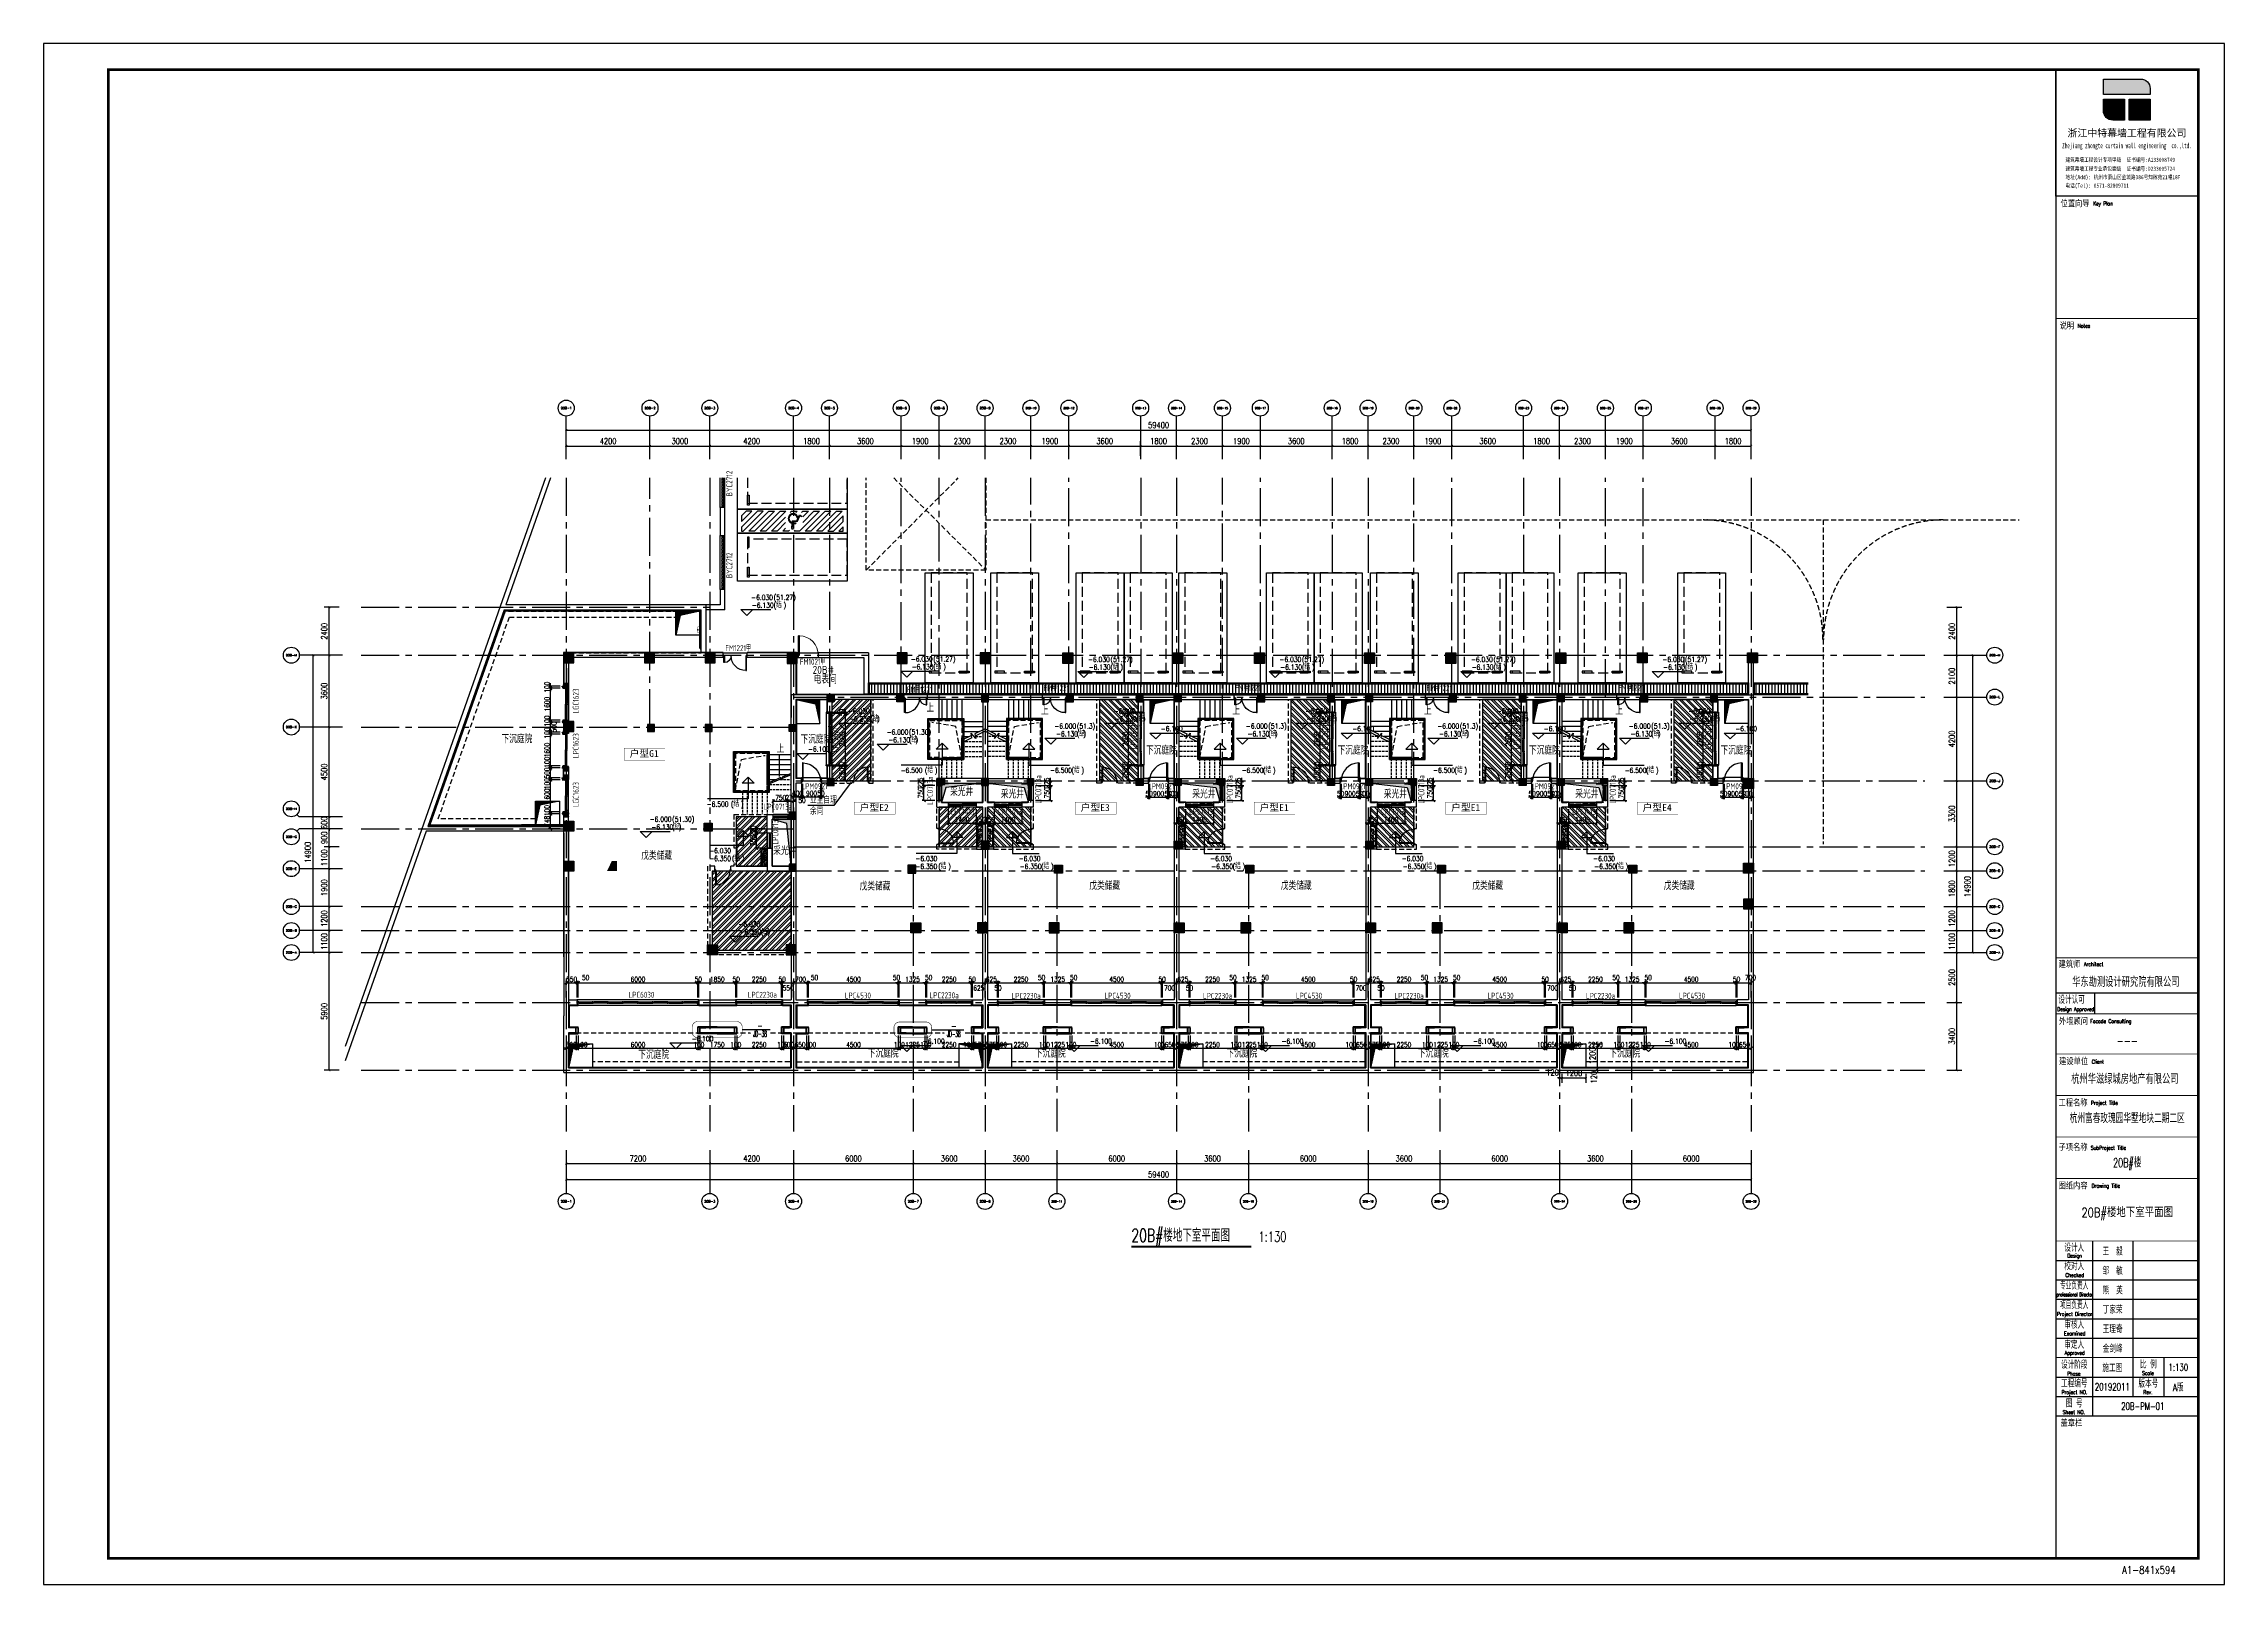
# Model space of a CAD drawing. Extents: x 296441 to 853063, y 459050 to 1117990.
# Drawn here: x 582499 to 691829, y 845150 to 922370 of the extents above; entities that cross this region are included whole.
import ezdxf
from ezdxf.enums import TextEntityAlignment as Align
from ezdxf.xclip import XClip

# ---------------------------------------------------------------- set-up
doc = ezdxf.new("R2010")
doc.units = 0
doc.header["$LTSCALE"] = 1000
doc.header["$XCLIPFRAME"] = 0
for name, pattern in [('03-JSJ -BSMT-P$0$HIDDEN', [0.375, 0.25, -0.125]), ('14-FL01-P$0$HIDDEN', [0.375, 0.25, -0.125]), ('14-GRID$0$CENTER2', [28.575, 19.05, -3.175, 3.175, -3.175]), ('5-GRID$0$CENTER2', [28.575, 19.05, -3.175, 3.175, -3.175]), ('ACAD_ISO06W100', [37.5, 24, -3, 0.5, -3, 0.5, -3, 0.5, -3]), ('BSMT-PLAN-BS01$0$$0$HIDDEN', [0.375, 0.25, -0.125]), ('BSMT-PLAN-BS01$0$BSMT-PLAN-BS01-P$0$$0$HIDDEN', [0.375, 0.25, -0.125]), ('BSMT-PLAN-BS01-P$0$$0$HIDDEN', [0.375, 0.25, -0.125]), ('CENTER', [50.8, 31.75, -6.35, 6.35, -6.35]), ('CONTINOUS', [0]), ('DASH', [0.35, 0.25, -0.1]), ('DOTE', [2.42, 2, -0.2, 0.02, -0.2]), ('DZ-3-PLAN-FL01$0$DASHED2', [0.375, 0.25, -0.125]), ('DZ-3-PLAN-FL03$0$DASHED2', [0.375, 0.25, -0.125]), ('E1-BS01-18-19$0$HIDDEN', [0.375, 0.25, -0.125])]:
    doc.linetypes.add(name, pattern=pattern)
for name, color, linetype in [('0-COL-H1', 170, 'Continuous'), ('0-dimension', 3, 'Continuous'), ('0-hatch', 8, 'Continuous'), ('0-不锈钢', 161, 'Continuous'), ('14-GRID$0$G-GRID', 9, '14-GRID$0$CENTER2'), ('14-name$0$A-ANNO-IDEN', 2, 'Continuous'), ('14-PLAN-BS01-P$0$A-ANNO-LEVL', 3, 'Continuous'), ('14-PLAN-BS01-P$0$A-ROOM-IDEN', 4, 'Continuous'), ('14-PLAN-BS01-P$0$A-WALL', 1, 'Continuous'), ('14-PLAN-BS01-P$0$A-WALL-FNSH', 6, 'Continuous'), ('17-PLAN-BS01-P$0$G-XREF', 2, 'Continuous'), ('1_钢型材', 30, 'Continuous'), ('2', 7, 'Continuous'), ('4HATCH(填充)', 8, 'Continuous'), ('5-GRID$0$G-GRID', 8, '5-GRID$0$CENTER2'), ('5PJ(配件)', 13, 'Continuous'), ('5s-line', 143, 'Continuous'), ('8XX(虚线)', 8, 'DASH'), ('A-FL01$0$G-FL01$0$A-OVLK', 140, 'Continuous'), ('A-FL01$0$G-FL01$0$A-SECT-WIND', 155, 'Continuous'), ('A-FL01$0$G-FL01$0$A-SECT-WOOD', 17, 'Continuous'), ('A-FL01$0$水条件', 2, 'Continuous'), ('A-ROOF', 2, 'Continuous'), ('AXIS', 3, 'Continuous'), ('AXIS_TEXT', 7, 'Continuous'), ('BSMT-PLAN-BS01$0$A-PKNG-DRIV', 33, 'Continuous'), ('BSMT-PLAN-BS01$0$A-WALL', 1, 'Continuous'), ('BSMT-PLAN-BS01$0$BSMT-PLAN-BS01-P$0$A-PKNG-DRIV', 33, 'Continuous'), ('BSMT-PLAN-BS01$0$BSMT-PLAN-BS01-P$0$A-WALL', 1, 'Continuous'), ('BSMT-PLAN-BS01-P$0$A-PKNG-DRIV', 33, 'Continuous'), ('C01-RISR-FL01-P$0$P-WSTW-EQPM', 4, 'Continuous'), ('C1-FL01$0$A-STRS', 4, 'Continuous'), ('C1-FL01$0$水条件', 2, 'Continuous'), ('D-排水', 5, 'DASH'), ('D1-FL01$0$A-FLOR', 23, 'Continuous'), ('dianti-BM01$0$A-ANNO-SYMB', 6, 'Continuous'), ('DIM_ELEV', 3, 'Continuous'), ('DIM_IDEN', 3, 'Continuous'), ('DIM_LEAD', 3, 'Continuous'), ('DIM_SYMB', 3, 'Continuous'), ('DZ-3-PLAN-BASEMENT-NORTH$0$A-FLOR', 23, 'Continuous'), ('DZ-3-PLAN-BASEMENT-NORTH$0$A-OVLK', 140, 'Continuous'), ('DZ-3-PLAN-FL01$0$A-WALL', 1, 'Continuous'), ('DZ-3-PLAN-FL03$0$A-WALL', 1, 'Continuous'), ('DZ-PLAN-MAIN-FL01$0$A-WIND-IDEN', 33, 'Continuous'), ('E-TEXT-BS01-MI-14$0$A-ROOM-IDEN', 4, 'Continuous'), ('E1-BS01-14$0$A-ANNO-ARRW', 2, 'Continuous'), ('E1-BS01-14$0$A-WALL-FNSH', 6, 'Continuous'), ('E1-BS01-18-19$0$A-ANNO-SYMB', 6, 'Continuous'), ('E1-BS01-18-19$0$A-DOOR', 4, 'Continuous'), ('E1-BS01-18-19$0$A-FLOR', 23, 'Continuous'), ('E1-BS01-18-19$0$A-HOLE', 211, 'Continuous'), ('E1-BS01-18-19$0$A-HRAL', 5, 'Continuous'), ('E1-BS01-18-19$0$A-OVLK', 140, 'Continuous'), ('E1-BS01-18-19$0$A-SECT-WIND', 155, 'Continuous'), ('E1-BS01-18-19$0$A-SECT-WOOD', 17, 'Continuous'), ('E1-BS01-18-19$0$A-STRS', 4, 'Continuous'), ('E1-BS01-18-19$0$A-WALL-FNSH', 6, 'Continuous'), ('E1-BS01-18-19$0$G-XREF', 2, 'Continuous'), ('E1-BS01-20$0$A-WALL', 1, 'Continuous'), ('E1-FL01$0$A-DOOR', 4, 'Continuous'), ('G-BM01$0$A-WALL', 1, 'Continuous'), ('G-BS01-20$0$A-FLOR', 23, 'Continuous'), ('G-BS01-20$0$A-OVLK', 140, 'Continuous'), ('G-BS01-20$0$A-SECT-WIND', 155, 'Continuous'), ('G-BS01-20$0$A-SECT-WOOD', 17, 'Continuous'), ('G-BS01-20$0$A-WALL', 1, 'Continuous'), ('G-BS01-20$0$A-WALL-FNSH', 6, 'Continuous'), ('G-BS01-20$0$G-FL01$0$A-OVLK', 140, 'Continuous'), ('G-BS01-20$0$G-FL01$0$A-SECT-WIND', 155, 'Continuous'), ('G-BS01-20$0$G-FL01$0$A-SECT-WOOD', 17, 'Continuous'), ('G-BS01-20$0$G-FL01$0$A-WALL', 1, 'Continuous'), ('G-BS01-20$0$G-FL01$0$A-WALL-FNSH', 6, 'Continuous'), ('G-BS01-6$0$G-FL01$0$A-ANNO-ARRW', 2, 'Continuous'), ('G-BS01-6$0$G-FL01$0$A-ANNO-SYMB', 6, 'Continuous'), ('G-BS01-6$0$G-FL01$0$A-HRAL', 5, 'Continuous'), ('G-FL01$0$A-DOOR', 4, 'Continuous'), ('G-GRID-IDEN', 4, 'Continuous'), ('G-GRID-TEXT', 33, 'Continuous'), ('H-BM01$0$A-STRS', 4, 'Continuous'), ('menchuangtao1$0$A-DETL-STONE', 42, 'Continuous'), ('menchuangtao1$0$A-WALL', 1, 'Continuous'), ('menchuangtao1$0$A_CUR_FRAME', 112, 'Continuous'), ('mentao100$0$A-SECT-FNSH', 6, 'Continuous'), ('mentao100$0$A-SECT-STONE', 42, 'Continuous'), ('mentao100$0$A-WALL', 1, 'Continuous'), ('PUB_DIM', 3, 'Continuous'), ('PUB_TEXT', 7, 'Continuous'), ('WALL', 242, 'Continuous'), ('WINDOW', 4, 'Continuous'), ('ZT0_默认图层-----PM、LM、DY、JD', 7, 'Continuous'), ('ZT1_Dim---标注---PM、LM、DY、JD', 252, 'Continuous'), ('ZT1_Dim---符号---PM、LM、DY、JD', 3, 'Continuous'), ('ZT1_Dim---索引---PM、LM、DY、JD', 2, 'Continuous'), ('ZT1_通用--Wall---PM、LM、DY、JD', 5, 'Continuous'), ('ZT1_通用--图框---PM、LM、DY、JD', 150, 'Continuous'), ('ZT1_通用--填充---PM、LM、DY、JD', 8, 'Continuous'), ('ZT3_辅材--五金件-------------JD', 13, 'Continuous'), ('ZT3_辅材--其他---------------JD', 1, 'Continuous'), ('ZT3_面板--石材板-PM、LM、DY、JD', 45, 'Continuous'), ('ZX', 1, 'CENTER'), ('卫生间降板', 251, 'Continuous'), ('车位', 155, 'CONTINOUS')]:
    doc.layers.add(name, color=color, linetype=linetype)
for name, color, linetype, plot in [('14-PLAN-ALL-P$0$A-AREA', 6, 'Continuous', False), ('E1-BS01-18-19$0$A-ANNO-NPLT', 215, 'Continuous', False), ('E1-BS01-18-19$0$ENTR-DETL-P$0$A-ANNO-NPLT', 215, 'Continuous', False)]:
    doc.layers.add(name, color=color, linetype=linetype, plot=plot)
doc.styles.add('14-name$0$GOA_03_黑体_1.00', font='simhei.ttf')
doc.styles.add('14-name$0$GOA_04_COMPLEX_1.00', font='complex.shx')
doc.styles.add('_TCH_AXIS', font='COMPLEX', dxfattribs={"bigfont": 'GBCBIG'})
doc.styles.add('_TCH_DIM', font='SIMPLEX', dxfattribs={"bigfont": 'GBCBIG'})
doc.styles.add('_TCH_DIM_T3', font='SIMPLEX', dxfattribs={"width": 0.705882, "bigfont": 'GBCBIG'})
doc.styles.add('GOA_04_COMPLEX_1.00', font='complex.shx')
doc.styles.get("Standard").update_dxf_attribs({"font": 'gbenor.shx', "bigfont": 'gbcbig.shx'})
doc.styles.add('ZT-DIMSTYLE', font='ROMANS.shx', dxfattribs={"width": 0.7, "bigfont": 'CHINESE.shx'})
doc.styles.add('ZT_图框1', font='ROMANS', dxfattribs={"width": 0.8, "bigfont": 'CHINESE'})
doc.styles.add('ZT_图框2', font='', dxfattribs={"width": 0.8})
doc.styles.add('ZT_文字标注', font='ROMANS.shx', dxfattribs={"width": 0.7, "bigfont": '@1chinese.shx'})
doc.styles.add('卓越符号', font='ROMANS.shx', dxfattribs={"width": 0.7, "bigfont": 'CHINESE.shx'})
doc.styles.get('ZT_图框2').set_extended_font_data('NSimSun')
doc.dimstyles.new('_TCH_ARCH&&100', dxfattribs={"dimtxt": 297.5, "dimasz": 100, "dimexe": 250, "dimexo": 300, "dimgap": 100, "dimtad": 1, "dimdec": 0, "dimzin": 0, "dimdsep": 46, "dimtxsty": '_TCH_DIM_T3', "dimblk": 'ARCHTICK', "dimcen": 0.09, "dimclrt": 7, "dimazin": 2, "dimtfac": 1, "dimtdec": 0, "dimtix": 1, "dimtmove": 2, "dimatfit": 3, "dimfxl": 0, "dimtolj": 1, "dimtzin": 0, "dimarcsym": 0})
doc.dimstyles.new('ZT-DIM100', dxfattribs={"dimscale": 100, "dimtxt": 2.5, "dimasz": 1.5, "dimexe": 1, "dimexo": 1, "dimgap": 0.5, "dimtad": 1, "dimdec": 0, "dimdsep": 46, "dimtxsty": 'ZT-DIMSTYLE', "dimblk": 'ARCHTICK', "dimcen": 2.5, "dimclrd": 175, "dimclre": 175, "dimclrt": 7, "dimazin": 2, "dimtfac": 1, "dimtix": 1, "dimtmove": 2, "dimatfit": 3, "dimfxl": 0, "dimarcsym": 0})

# ---------------------------------------------------------------- blocks, each defined once
blk = doc.blocks.new('*U833')
at = {"const_width": 0.7}
blk.add_lwpolyline([(0, 0), (46.23, 0)], dxfattribs=at)
at = {"color": 0, "style": '卓越符号', "width": 0.7, "flags": 8}
for tag, p, height in [('图名', (0, 1.85), 5), ('比例', (49.03, 1.85), 4)]:
    blk.add_attdef(tag, p, '', height=height, dxfattribs=at)
blk = doc.blocks.new('中特logo标记')
h = blk.add_hatch(color=156)
edge = h.paths.add_edge_path()
edge.add_line((-36.57, -3.65), (-22.17, -3.65))
edge.add_arc((-22.17, -7.25), 3.6, 0, 90, ccw=False)
edge.add_line((-18.57, -7.25), (-18.57, -9.65))
edge.add_line((-18.57, -9.65), (-36.57, -9.65))
edge.add_line((-36.57, -9.65), (-36.57, -3.65))
h = blk.add_hatch(color=156)
edge = h.paths.add_edge_path()
edge.add_line((-36.57, -11.45), (-28.47, -11.45))
edge.add_line((-28.47, -11.45), (-28.47, -19.48))
edge.add_line((-28.47, -19.48), (-32.97, -19.48))
edge.add_arc((-32.97, -15.88), 3.6, 180, 270, ccw=False)
edge.add_line((-36.57, -15.88), (-36.57, -11.45))
blk.add_hatch(color=32).paths.add_polyline_path([(-26.67, -11.45), (-18.57, -11.45), (-18.57, -19.55), (-26.67, -19.55)])
blk.add_lwpolyline([(-54.94, 0), (0, 0), (0, -48.84), (-54.94, -48.84)], close=True)
at = {"color": 156}
for points in [[(-36.57, -3.65), (-22.17, -3.65, -0.414214), (-18.57, -7.25), (-18.57, -9.65), (-36.57, -9.65)], [(-36.57, -11.45), (-28.47, -11.45), (-28.47, -19.48), (-32.97, -19.48, -0.414214), (-36.57, -15.88)]]:
    blk.add_lwpolyline(points, format="xyb", close=True, dxfattribs=at)
at = {"color": 32}
blk.add_lwpolyline([(-26.67, -11.45), (-18.57, -11.45), (-18.57, -19.55), (-26.67, -19.55)], close=True, dxfattribs=at)
at = {"style": 'ZT_图框2'}
blk.add_text('浙江中特幕墙工程有限公司', height=2.8, dxfattribs=at).set_placement((-27.5, -25.86), align=Align.CENTER)
at = {"style": 'ZT_图框2', "width": 0.6}
blk.add_text('Zhejiang zhongte curtain wall engineering  co.,ltd.', height=2, dxfattribs=at).set_placement((-27.5, -30.32), align=Align.CENTER)
at = {"style": 'ZT_图框2', "width": 0.8}
for s, p in [('地址(Add): 杭州市萧山区金城路386号知稼苑21幢18F', (-51.22, -42.27)), ('建筑幕墙工程设计专项甲级  证书编号:A133008749', (-51.22, -35.58)), ('建筑幕墙工程专业承包壹级  证书编号:D233005724', (-51.22, -39.01)), ('电话(Tel): 0571-82809711', (-51.22, -45.52))]:
    blk.add_text(s, height=1.6, dxfattribs=at).set_placement(p)
blk = doc.blocks.new('ZT_A1标准图框')
for p, q in [((776.24, -365.96), (831.18, -365.96)), ((790.94, -365.96), (790.94, -374)), ((790.17, -461.62), (790.17, -506.58)), ((805.66, -461.62), (805.66, -506.58)), ((776.05, -469.11), (831, -469.11)), ((776.05, -476.61), (831, -476.61)), ((776.05, -484.1), (831, -484.1)), ((776.05, -491.59), (831, -491.59)), ((776.05, -499.08), (831, -499.08)), ((790.17, -506.58), (790.17, -529.05)), ((805.66, -506.58), (805.66, -521.56)), ((817.64, -506.58), (817.64, -521.56)), ((776.05, -514.07), (831, -514.07)), ((776.05, -521.56), (831, -521.56)), ((776.05, -529.05), (831, -529.05)), ((776.05, -529.05), (831, -529.05))]:
    blk.add_line(p, q)
for points in [[(0, -594), (841, -594), (841, 0), (0, 0)], [(776.06, -10), (831, -10), (831, -58.84), (776.06, -58.84)], [(776.06, -10), (831, -10), (831, -58.84), (776.06, -58.84)]]:
    blk.add_lwpolyline(points, close=True)
at = {"const_width": 1}
blk.add_lwpolyline([(25, -584), (831, -584), (831, -10), (25, -10)], close=True, dxfattribs=at)
for points, const_width in [([(776.05, -10), (776.05, -584)], 0.5), ([(775.99, -58.84), (830.99, -58.84)], 0.35), ([(776, -58.84), (831, -58.84)], 0.35), ([(776, -58.84), (831, -58.84)], 0.35), ([(776, -58.84), (831, -58.84)], 0.35), ([(776, -58.84), (831, -58.84)], 0.35), ([(776, -58.84), (831, -58.84)], 0.35), ([(775.99, -105.98), (830.99, -105.98)], 0.35), ([(776.05, -352.41), (831, -352.41)], 0.35), ([(776.24, -374), (831.18, -374)], 0.35), ([(776.05, -389.53), (831, -389.53)], 0.35), ([(776.05, -405.53), (831, -405.53)], 0.35), ([(776.05, -421.53), (831, -421.53)], 0.35), ([(776.05, -437.53), (831, -437.53)], 0.35), ([(776.05, -461.62), (831, -461.62)], 0.35), ([(776.05, -506.58), (831, -506.58)], 0.35)]:
    blk.add_lwpolyline(points, dxfattribs=dict(const_width=const_width))
blk.add_blockref('中特logo标记', (830.93, -10))
for s, height, style, width, p in [('位置向导', 2.5, 'ZT_图框2', 0.8, (783.41, -62.78)), ('Key Plan', 1.5, 'ZT_图框1', 0.7, (794.18, -62.42)), ('说明', 2.5, 'ZT_图框2', 0.8, (780.26, -109.92)), ('Notes', 1.5, 'ZT_图框1', 0.7, (786.84, -109.56)), ('建筑师', 2.5, 'ZT_图框2', 0.8, (781.26, -356.06)), ('Architect', 1.5, 'ZT_图框1', 0.7, (790.6, -355.68)), ('设计认可', 2.8, 'ZT_图框1', 0.7, (782.07, -370.12)), ('外墙顾问', 2.5, 'ZT_图框2', 0.8, (782.8, -378.02)), ('Design Approved', 1.5, 'ZT_图框1', 0.7, (783.65, -372.97)), ('Facade Consulting', 1.5, 'ZT_图框1', 0.7, (797.19, -377.64)), ('建设单位', 2.5, 'ZT_图框2', 0.8, (782.85, -393.47)), ('Client', 1.5, 'ZT_图框1', 0.7, (792.19, -393.25)), ('工程名称', 2.5, 'ZT_图框2', 0.8, (782.65, -409.47)), ('Project Title', 1.5, 'ZT_图框1', 0.7, (794.69, -409.14)), ('子项名称', 2.5, 'ZT_图框2', 0.8, (782.65, -426.62)), ('SubProject Title', 1.5, 'ZT_图框1', 0.7, (796.29, -426.44)), ('图纸内容', 2.5, 'ZT_图框2', 0.8, (782.66, -441.47)), ('Drawing Title', 1.5, 'ZT_图框1', 0.7, (795.3, -441.07)), ('校对人', 2.8, 'ZT_图框1', 0.7, (783.1, -472.83)), ('设计人', 2.8, 'ZT_图框1', 0.7, (783.1, -465.71)), ('Design', 1.5, 'ZT_图框1', 0.7, (783.27, -468.04)), ('专业负责人', 2.8, 'ZT_图框1', 0.6, (783.1, -480.32)), ('Checked', 1.5, 'ZT_图框1', 0.7, (783.27, -475.53)), ('professional Director', 1.5, 'ZT_图框1', 0.55, (783.27, -483.03)), ('项目负责人', 2.8, 'ZT_图框1', 0.6, (783.1, -487.81)), ('Project Director', 1.5, 'ZT_图框1', 0.7, (783.27, -490.52)), ('审核人', 2.8, 'ZT_图框1', 0.7, (783.1, -495.38)), ('Examined', 1.5, 'ZT_图框1', 0.7, (783.27, -498.01)), ('Approved', 1.5, 'ZT_图框1', 0.7, (783.27, -505.5)), ('审定人', 2.8, 'ZT_图框1', 0.7, (783.1, -503.09)), ('设计阶段', 2.8, 'ZT_图框1', 0.7, (783.1, -510.82)), ('Phase', 1.5, 'ZT_图框1', 0.7, (782.93, -513.53)), ('比 例', 2.8, 'ZT_图框1', 0.7, (811.67, -510.72)), ('Scale', 1.5, 'ZT_图框1', 0.7, (811.5, -513.31)), ('Project NO.', 1.5, 'ZT_图框1', 0.7, (783.18, -520.69)), ('工程编号', 2.8, 'ZT_图框1', 0.7, (783.1, -518.01)), ('版本号', 2.8, 'ZT_图框1', 0.7, (811.67, -518.07)), ('Rev.', 1.5, 'ZT_图框1', 0.7, (811.5, -520.66)), ('Sheet NO.', 1.5, 'ZT_图框1', 0.7, (782.93, -528.38)), ('图 号', 2.8, 'ZT_图框1', 0.7, (783.1, -525.73)), ('盖章栏', 2.5, 'ZT_图框2', 0.8, (782.01, -532.9))]:
    blk.add_text(s, height=height, dxfattribs=dict(style=style, width=width)).set_placement(p, align=Align.CENTER)
at = {"color": 190, "style": 'ZT_图框1', "width": 0.7}
for s, height, p in [('华东勘测设计研究院有限公司', 3.5, (802.99, -361.48)), ('杭州华滋绿城房地产有限公司 ', 3.5, (803.47, -398.88)), ('王  毅', 2.8, (797.91, -465.37)), ('邹  敏', 2.8, (797.91, -472.86)), ('熊  英', 2.8, (797.91, -480.35)), ('丁家荣', 2.8, (797.91, -487.85)), ('王理奇', 2.8, (797.91, -495.34)), ('金剑峰', 2.8, (797.91, -502.83)), ('施工图', 2.8, (797.78, -510.3)), ('20192011', 2.8, (797.78, -517.8))]:
    blk.add_text(s, height=height, dxfattribs=at).set_placement(p, align=Align.MIDDLE)
at = {"style": 'ZT_图框1', "width": 0.7}
blk.add_text('---', height=3.5, dxfattribs=at).set_placement((803.53, -384.51), align=Align.MIDDLE)
at = {"color": 190, "ltscale": 0.3, "style": 'ZT_图框1', "width": 0.65}
blk.add_text('杭州富春玫瑰园华墅地块二期二区', height=3.5, dxfattribs=at).set_placement((803.53, -414.01), align=Align.MIDDLE)
at = {"linetype": 'ByBlock', "style": 'ZT_图框1', "width": 0.8}
blk.add_text('A1-841x594', height=2.997, dxfattribs=at).set_placement((801.55, -589.94))
at = {"color": 70, "ltscale": 0.3, "style": 'ZT_图框1', "flags": 8}
for tag, width, p in [('子项名称', 0.65, (803.53, -431.64)), ('图名', 0.8, (803.53, -450.79))]:
    blk.add_attdef(tag, text='', height=3.5, dxfattribs=dict(at, width=width)).set_placement(p, align=Align.MIDDLE)
at = {"color": 70, "style": 'ZT_图框1', "width": 0.7, "flags": 8}
for tag, p in [('比例', (823.26, -510.32)), ('版本', (823.22, -517.8)), ('图号', (809.52, -525.31))]:
    blk.add_attdef(tag, text='', height=2.8, dxfattribs=at).set_placement(p, align=Align.MIDDLE)
blk = doc.blocks.new('_ArchTick')
at = {"color": 0, "linetype": 'ByBlock', "const_width": 0.4}
blk.add_lwpolyline([(-0.5, -0.5), (0.5, 0.5)], dxfattribs=at)
blk = doc.blocks.new('*D2179')
at = {"layer": 'Defpoints', "color": 0, "transparency": 16777216}
for p in [(659818, 871039), (659818, 870919), (660394, 871039)]:
    blk.add_point(p, dxfattribs=at)
at = {"layer": 'PUB_DIM', "color": 0, "lineweight": -2, "transparency": 16777216}
for p, q in [((660118, 871039), (660644, 871039)), ((660118, 870919), (660644, 870919)), ((660394, 871039), (660394, 871139)), ((660394, 870919), (660394, 871039)), ((660394, 870919), (660394, 870819))]:
    blk.add_line(p, q, dxfattribs=at)
at = {"layer": 'PUB_DIM', "color": 0, "lineweight": -2, "transparency": 16777216, "xscale": 100, "yscale": 100, "zscale": 100}
for p, rotation in [((660394, 871039), 269.9993051845557), ((660394, 870919), 89.99930518455578)]:
    blk.add_blockref('_ArchTick', p, dxfattribs=dict(at, rotation=rotation))
at = {"layer": 'PUB_DIM', "color": 7, "transparency": 16777216, "insert": (660219, 870569), "char_height": 297.5, "attachment_point": 5, "rotation": 89.99931, "style": '_TCH_DIM_T3'}
blk.add_mtext('\\A1;120', dxfattribs=at)
blk = doc.blocks.new('*D2180')
at = {"layer": 'Defpoints', "color": 0, "transparency": 16777216}
for p in [(659818, 872239), (660394, 872239), (659818, 871039)]:
    blk.add_point(p, dxfattribs=at)
at = {"layer": 'PUB_DIM', "color": 0, "lineweight": -2, "transparency": 16777216}
for p, q in [((660118, 872239), (660644, 872239)), ((660394, 871039), (660394, 872239)), ((660118, 871039), (660644, 871039))]:
    blk.add_line(p, q, dxfattribs=at)
at = {"layer": 'PUB_DIM', "color": 0, "lineweight": -2, "transparency": 16777216, "xscale": 100, "yscale": 100, "zscale": 100}
for p, rotation in [((660394, 872239), 89.99930518468445), ((660394, 871039), 269.9993051846845)]:
    blk.add_blockref('_ArchTick', p, dxfattribs=dict(at, rotation=rotation))
at = {"layer": 'PUB_DIM', "color": 7, "transparency": 16777216, "insert": (660146, 871639), "char_height": 297.5, "attachment_point": 5, "rotation": 89.99931, "style": '_TCH_DIM_T3'}
blk.add_mtext('\\A1;1200', dxfattribs=at)
blk = doc.blocks.new('*D2181')
at = {"layer": 'Defpoints', "color": 0, "transparency": 16777216}
for p in [(658498, 871039), (658618, 871039), (658618, 870529)]:
    blk.add_point(p, dxfattribs=at)
at = {"layer": 'PUB_DIM', "color": 0, "lineweight": -2, "transparency": 16777216}
for p, q in [((658498, 870529), (658398, 870529)), ((658498, 870739), (658498, 870279)), ((658498, 870529), (658618, 870529)), ((658618, 870739), (658618, 870279)), ((658618, 870529), (658718, 870529))]:
    blk.add_line(p, q, dxfattribs=at)
at = {"layer": 'PUB_DIM', "color": 0, "lineweight": -2, "transparency": 16777216, "xscale": 100, "yscale": 100, "zscale": 100}
blk.add_blockref('_ArchTick', (658498, 870529), dxfattribs=at)
at = {"layer": 'PUB_DIM', "color": 0, "lineweight": -2, "transparency": 16777216, "xscale": 100, "yscale": 100, "zscale": 100, "rotation": 180}
blk.add_blockref('_ArchTick', (658618, 870529), dxfattribs=at)
at = {"layer": 'PUB_DIM', "color": 7, "transparency": 16777216, "insert": (658148, 870804), "char_height": 297.5, "attachment_point": 5, "style": '_TCH_DIM_T3'}
blk.add_mtext('\\A1;120', dxfattribs=at)
blk = doc.blocks.new('*D2182')
at = {"layer": 'Defpoints', "color": 0, "transparency": 16777216}
for p in [(658618, 871039), (659818, 871039), (659818, 870529)]:
    blk.add_point(p, dxfattribs=at)
at = {"layer": 'PUB_DIM', "color": 0, "lineweight": -2, "transparency": 16777216}
for p, q in [((658618, 870739), (658618, 870279)), ((658618, 870529), (659818, 870529)), ((659818, 870739), (659818, 870279))]:
    blk.add_line(p, q, dxfattribs=at)
at = {"layer": 'PUB_DIM', "color": 0, "lineweight": -2, "transparency": 16777216, "xscale": 100, "yscale": 100, "zscale": 100, "rotation": 180}
blk.add_blockref('_ArchTick', (658618, 870529), dxfattribs=at)
at = {"layer": 'PUB_DIM', "color": 0, "lineweight": -2, "transparency": 16777216, "xscale": 100, "yscale": 100, "zscale": 100}
blk.add_blockref('_ArchTick', (659818, 870529), dxfattribs=at)
at = {"layer": 'PUB_DIM', "color": 7, "transparency": 16777216, "insert": (659218, 870778), "char_height": 297.5, "attachment_point": 5, "style": '_TCH_DIM_T3'}
blk.add_mtext('\\A1;1200', dxfattribs=at)
blk = doc.blocks.new('_AXISO')
at = {"layer": 'G-GRID-IDEN'}
blk.add_circle((0, 0), 0.5, dxfattribs=at)
at = {"layer": 'G-GRID-TEXT', "style": 'GOA_04_COMPLEX_1.00', "width": 1.041667}
blk.add_attdef('A', text='', height=0.56, dxfattribs=at).set_placement((-0.25, -0.28), (0.25, -0.28), align=Align.FIT)
blk = doc.blocks.new('*D2183')
at = {"layer": 'Defpoints', "color": 0, "transparency": 16777216}
for p in [(677619, 874319), (678419, 874319), (677619, 870919)]:
    blk.add_point(p, dxfattribs=at)
at = {"layer": 'PUB_DIM', "color": 0, "lineweight": -2, "transparency": 16777216}
for p, q in [((677919, 874319), (678669, 874319)), ((678419, 870919), (678419, 874319)), ((677919, 870919), (678669, 870919))]:
    blk.add_line(p, q, dxfattribs=at)
at = {"layer": 'PUB_DIM', "color": 0, "lineweight": -2, "transparency": 16777216, "xscale": 100, "yscale": 100, "zscale": 100}
for p, rotation in [((678419, 874319), 90), ((678419, 870919), 270)]:
    blk.add_blockref('_ArchTick', p, dxfattribs=dict(at, rotation=rotation))
at = {"layer": 'PUB_DIM', "color": 7, "transparency": 16777216, "insert": (678170, 872619), "char_height": 297.5, "attachment_point": 5, "rotation": 90, "style": '_TCH_DIM_T3'}
blk.add_mtext('\\A1;3400', dxfattribs=at)
blk = doc.blocks.new('*D2184')
at = {"layer": 'Defpoints', "color": 0, "transparency": 16777216}
for p in [(677619, 876819), (678419, 876819), (677619, 874319)]:
    blk.add_point(p, dxfattribs=at)
at = {"layer": 'PUB_DIM', "color": 0, "lineweight": -2, "transparency": 16777216}
for p, q in [((677919, 876819), (678669, 876819)), ((678419, 874319), (678419, 876819)), ((677919, 874319), (678669, 874319))]:
    blk.add_line(p, q, dxfattribs=at)
at = {"layer": 'PUB_DIM', "color": 0, "lineweight": -2, "transparency": 16777216, "xscale": 100, "yscale": 100, "zscale": 100}
for p, rotation in [((678419, 876819), 90), ((678419, 874319), 270)]:
    blk.add_blockref('_ArchTick', p, dxfattribs=dict(at, rotation=rotation))
at = {"layer": 'PUB_DIM', "color": 7, "transparency": 16777216, "insert": (678170, 875569), "char_height": 297.5, "attachment_point": 5, "rotation": 90, "style": '_TCH_DIM_T3'}
blk.add_mtext('\\A1;2500', dxfattribs=at)
blk = doc.blocks.new('*D2185')
at = {"layer": 'Defpoints', "color": 0, "transparency": 16777216}
for p in [(677619, 877919), (678419, 877919), (677619, 876819)]:
    blk.add_point(p, dxfattribs=at)
at = {"layer": 'PUB_DIM', "color": 0, "lineweight": -2, "transparency": 16777216}
for p, q in [((677919, 877919), (678669, 877919)), ((678419, 876819), (678419, 877919)), ((677919, 876819), (678669, 876819))]:
    blk.add_line(p, q, dxfattribs=at)
at = {"layer": 'PUB_DIM', "color": 0, "lineweight": -2, "transparency": 16777216, "xscale": 100, "yscale": 100, "zscale": 100}
for p, rotation in [((678419, 877919), 90), ((678419, 876819), 270)]:
    blk.add_blockref('_ArchTick', p, dxfattribs=dict(at, rotation=rotation))
at = {"layer": 'PUB_DIM', "color": 7, "transparency": 16777216, "insert": (678170, 877369), "char_height": 297.5, "attachment_point": 5, "rotation": 90, "style": '_TCH_DIM_T3'}
blk.add_mtext('\\A1;1100', dxfattribs=at)
blk = doc.blocks.new('*D2186')
at = {"layer": 'Defpoints', "color": 0, "transparency": 16777216}
for p in [(677619, 879119), (678419, 879119), (677619, 877919)]:
    blk.add_point(p, dxfattribs=at)
at = {"layer": 'PUB_DIM', "color": 0, "lineweight": -2, "transparency": 16777216}
for p, q in [((677919, 879119), (678669, 879119)), ((678419, 877919), (678419, 879119)), ((677919, 877919), (678669, 877919))]:
    blk.add_line(p, q, dxfattribs=at)
at = {"layer": 'PUB_DIM', "color": 0, "lineweight": -2, "transparency": 16777216, "xscale": 100, "yscale": 100, "zscale": 100}
for p, rotation in [((678419, 879119), 90), ((678419, 877919), 270)]:
    blk.add_blockref('_ArchTick', p, dxfattribs=dict(at, rotation=rotation))
at = {"layer": 'PUB_DIM', "color": 7, "transparency": 16777216, "insert": (678170, 878519), "char_height": 297.5, "attachment_point": 5, "rotation": 90, "style": '_TCH_DIM_T3'}
blk.add_mtext('\\A1;1200', dxfattribs=at)
blk = doc.blocks.new('*D2187')
at = {"layer": 'Defpoints', "color": 0, "transparency": 16777216}
for p in [(677619, 880919), (678419, 880919), (677619, 879119)]:
    blk.add_point(p, dxfattribs=at)
at = {"layer": 'PUB_DIM', "color": 0, "lineweight": -2, "transparency": 16777216}
for p, q in [((677919, 880919), (678669, 880919)), ((678419, 879119), (678419, 880919)), ((677919, 879119), (678669, 879119))]:
    blk.add_line(p, q, dxfattribs=at)
at = {"layer": 'PUB_DIM', "color": 0, "lineweight": -2, "transparency": 16777216, "xscale": 100, "yscale": 100, "zscale": 100}
for p, rotation in [((678419, 880919), 90), ((678419, 879119), 270)]:
    blk.add_blockref('_ArchTick', p, dxfattribs=dict(at, rotation=rotation))
at = {"layer": 'PUB_DIM', "color": 7, "transparency": 16777216, "insert": (678170, 880019), "char_height": 297.5, "attachment_point": 5, "rotation": 90, "style": '_TCH_DIM_T3'}
blk.add_mtext('\\A1;1800', dxfattribs=at)
blk = doc.blocks.new('*D2188')
at = {"layer": 'Defpoints', "color": 0, "transparency": 16777216}
for p in [(677619, 882119), (678419, 882119), (677619, 880919)]:
    blk.add_point(p, dxfattribs=at)
at = {"layer": 'PUB_DIM', "color": 0, "lineweight": -2, "transparency": 16777216}
for p, q in [((677919, 882119), (678669, 882119)), ((678419, 880919), (678419, 882119)), ((677919, 880919), (678669, 880919))]:
    blk.add_line(p, q, dxfattribs=at)
at = {"layer": 'PUB_DIM', "color": 0, "lineweight": -2, "transparency": 16777216, "xscale": 100, "yscale": 100, "zscale": 100}
for p, rotation in [((678419, 882119), 90), ((678419, 880919), 270)]:
    blk.add_blockref('_ArchTick', p, dxfattribs=dict(at, rotation=rotation))
at = {"layer": 'PUB_DIM', "color": 7, "transparency": 16777216, "insert": (678170, 881519), "char_height": 297.5, "attachment_point": 5, "rotation": 90, "style": '_TCH_DIM_T3'}
blk.add_mtext('\\A1;1200', dxfattribs=at)
blk = doc.blocks.new('*D2189')
at = {"layer": 'Defpoints', "color": 0, "transparency": 16777216}
for p in [(677619, 885419), (678419, 885419), (677619, 882119)]:
    blk.add_point(p, dxfattribs=at)
at = {"layer": 'PUB_DIM', "color": 0, "lineweight": -2, "transparency": 16777216}
for p, q in [((677919, 885419), (678669, 885419)), ((678419, 882119), (678419, 885419)), ((677919, 882119), (678669, 882119))]:
    blk.add_line(p, q, dxfattribs=at)
at = {"layer": 'PUB_DIM', "color": 0, "lineweight": -2, "transparency": 16777216, "xscale": 100, "yscale": 100, "zscale": 100}
for p, rotation in [((678419, 885419), 90), ((678419, 882119), 270)]:
    blk.add_blockref('_ArchTick', p, dxfattribs=dict(at, rotation=rotation))
at = {"layer": 'PUB_DIM', "color": 7, "transparency": 16777216, "insert": (678170, 883769), "char_height": 297.5, "attachment_point": 5, "rotation": 90, "style": '_TCH_DIM_T3'}
blk.add_mtext('\\A1;3300', dxfattribs=at)
blk = doc.blocks.new('*D2190')
at = {"layer": 'Defpoints', "color": 0, "transparency": 16777216}
for p in [(677619, 889619), (678419, 889619), (677619, 885419)]:
    blk.add_point(p, dxfattribs=at)
at = {"layer": 'PUB_DIM', "color": 0, "lineweight": -2, "transparency": 16777216}
for p, q in [((677919, 889619), (678669, 889619)), ((678419, 885419), (678419, 889619)), ((677919, 885419), (678669, 885419))]:
    blk.add_line(p, q, dxfattribs=at)
at = {"layer": 'PUB_DIM', "color": 0, "lineweight": -2, "transparency": 16777216, "xscale": 100, "yscale": 100, "zscale": 100}
for p, rotation in [((678419, 889619), 90), ((678419, 885419), 270)]:
    blk.add_blockref('_ArchTick', p, dxfattribs=dict(at, rotation=rotation))
at = {"layer": 'PUB_DIM', "color": 7, "transparency": 16777216, "insert": (678170, 887519), "char_height": 297.5, "attachment_point": 5, "rotation": 90, "style": '_TCH_DIM_T3'}
blk.add_mtext('\\A1;4200', dxfattribs=at)
blk = doc.blocks.new('*D2191')
at = {"layer": 'Defpoints', "color": 0, "transparency": 16777216}
for p in [(677619, 891719), (678419, 891719), (677619, 889619)]:
    blk.add_point(p, dxfattribs=at)
at = {"layer": 'PUB_DIM', "color": 0, "lineweight": -2, "transparency": 16777216}
for p, q in [((677919, 891719), (678669, 891719)), ((678419, 889619), (678419, 891719)), ((677919, 889619), (678669, 889619))]:
    blk.add_line(p, q, dxfattribs=at)
at = {"layer": 'PUB_DIM', "color": 0, "lineweight": -2, "transparency": 16777216, "xscale": 100, "yscale": 100, "zscale": 100}
for p, rotation in [((678419, 891719), 90), ((678419, 889619), 270)]:
    blk.add_blockref('_ArchTick', p, dxfattribs=dict(at, rotation=rotation))
at = {"layer": 'PUB_DIM', "color": 7, "transparency": 16777216, "insert": (678170, 890669), "char_height": 297.5, "attachment_point": 5, "rotation": 90, "style": '_TCH_DIM_T3'}
blk.add_mtext('\\A1;2100', dxfattribs=at)
blk = doc.blocks.new('*D2192')
at = {"layer": 'Defpoints', "color": 0, "transparency": 16777216}
for p in [(677619, 894119), (678419, 894119), (677619, 891719)]:
    blk.add_point(p, dxfattribs=at)
at = {"layer": 'PUB_DIM', "color": 0, "lineweight": -2, "transparency": 16777216}
for p, q in [((677919, 894119), (678669, 894119)), ((678419, 891719), (678419, 894119)), ((677919, 891719), (678669, 891719))]:
    blk.add_line(p, q, dxfattribs=at)
at = {"layer": 'PUB_DIM', "color": 0, "lineweight": -2, "transparency": 16777216, "xscale": 100, "yscale": 100, "zscale": 100}
for p, rotation in [((678419, 894119), 90), ((678419, 891719), 270)]:
    blk.add_blockref('_ArchTick', p, dxfattribs=dict(at, rotation=rotation))
at = {"layer": 'PUB_DIM', "color": 7, "transparency": 16777216, "insert": (678170, 892919), "char_height": 297.5, "attachment_point": 5, "rotation": 90, "style": '_TCH_DIM_T3'}
blk.add_mtext('\\A1;2400', dxfattribs=at)
blk = doc.blocks.new('*D2193')
at = {"layer": 'Defpoints', "color": 0, "transparency": 16777216}
for p in [(678419, 891719), (679219, 891719), (678419, 876819)]:
    blk.add_point(p, dxfattribs=at)
at = {"layer": 'PUB_DIM', "color": 0, "lineweight": -2, "transparency": 16777216}
for p, q in [((678719, 891719), (679469, 891719)), ((679219, 876819), (679219, 891719)), ((678719, 876819), (679469, 876819))]:
    blk.add_line(p, q, dxfattribs=at)
at = {"layer": 'PUB_DIM', "color": 0, "lineweight": -2, "transparency": 16777216, "xscale": 100, "yscale": 100, "zscale": 100}
for p, rotation in [((679219, 891719), 90), ((679219, 876819), 270)]:
    blk.add_blockref('_ArchTick', p, dxfattribs=dict(at, rotation=rotation))
at = {"layer": 'PUB_DIM', "color": 7, "transparency": 16777216, "insert": (678944, 880122), "char_height": 297.5, "attachment_point": 5, "rotation": 90, "style": '_TCH_DIM_T3'}
blk.add_mtext('\\A1;14900', dxfattribs=at)
blk = doc.blocks.new('*D2131')
at = {"layer": 'Defpoints', "color": 0, "transparency": 16777216}
for p in [(668098, 903003), (608698, 901542), (668098, 901542)]:
    blk.add_point(p, dxfattribs=at)
at = {"layer": 'PUB_DIM', "color": 0, "lineweight": -2, "transparency": 16777216}
for p, q in [((608698, 901842), (608698, 903253)), ((668098, 901842), (668098, 903253)), ((608698, 903003), (668098, 903003))]:
    blk.add_line(p, q, dxfattribs=at)
at = {"layer": 'PUB_DIM', "color": 0, "lineweight": -2, "transparency": 16777216, "xscale": 100, "yscale": 100, "zscale": 100, "rotation": 180}
blk.add_blockref('_ArchTick', (608698, 903003), dxfattribs=at)
at = {"layer": 'PUB_DIM', "color": 0, "lineweight": -2, "transparency": 16777216, "xscale": 100, "yscale": 100, "zscale": 100}
blk.add_blockref('_ArchTick', (668098, 903003), dxfattribs=at)
at = {"layer": 'PUB_DIM', "color": 7, "transparency": 16777216, "insert": (638398, 903252), "char_height": 297.5, "attachment_point": 5, "style": '_TCH_DIM_T3'}
blk.add_mtext('\\A1;59400', dxfattribs=at)
blk = doc.blocks.new('*D2132')
at = {"layer": 'Defpoints', "color": 0, "transparency": 16777216}
for p in [(612898, 902203), (608698, 901403), (612898, 901403)]:
    blk.add_point(p, dxfattribs=at)
at = {"layer": 'PUB_DIM', "color": 0, "lineweight": -2, "transparency": 16777216}
for p, q in [((608698, 901703), (608698, 902453)), ((608698, 902203), (612898, 902203)), ((612898, 901703), (612898, 902453))]:
    blk.add_line(p, q, dxfattribs=at)
at = {"layer": 'PUB_DIM', "color": 0, "lineweight": -2, "transparency": 16777216, "xscale": 100, "yscale": 100, "zscale": 100, "rotation": 180}
blk.add_blockref('_ArchTick', (608698, 902203), dxfattribs=at)
at = {"layer": 'PUB_DIM', "color": 0, "lineweight": -2, "transparency": 16777216, "xscale": 100, "yscale": 100, "zscale": 100}
blk.add_blockref('_ArchTick', (612898, 902203), dxfattribs=at)
at = {"layer": 'PUB_DIM', "color": 7, "transparency": 16777216, "insert": (610798, 902452), "char_height": 297.5, "attachment_point": 5, "style": '_TCH_DIM_T3'}
blk.add_mtext('\\A1;4200', dxfattribs=at)
blk = doc.blocks.new('*D2133')
at = {"layer": 'Defpoints', "color": 0, "transparency": 16777216}
for p in [(615898, 902203), (612898, 901403), (615898, 901403)]:
    blk.add_point(p, dxfattribs=at)
at = {"layer": 'PUB_DIM', "color": 0, "lineweight": -2, "transparency": 16777216}
for p, q in [((612898, 901703), (612898, 902453)), ((612898, 902203), (615898, 902203)), ((615898, 901703), (615898, 902453))]:
    blk.add_line(p, q, dxfattribs=at)
at = {"layer": 'PUB_DIM', "color": 0, "lineweight": -2, "transparency": 16777216, "xscale": 100, "yscale": 100, "zscale": 100, "rotation": 180}
blk.add_blockref('_ArchTick', (612898, 902203), dxfattribs=at)
at = {"layer": 'PUB_DIM', "color": 0, "lineweight": -2, "transparency": 16777216, "xscale": 100, "yscale": 100, "zscale": 100}
blk.add_blockref('_ArchTick', (615898, 902203), dxfattribs=at)
at = {"layer": 'PUB_DIM', "color": 7, "transparency": 16777216, "insert": (614398, 902452), "char_height": 297.5, "attachment_point": 5, "style": '_TCH_DIM_T3'}
blk.add_mtext('\\A1;3000', dxfattribs=at)
blk = doc.blocks.new('*D2134')
at = {"layer": 'Defpoints', "color": 0, "transparency": 16777216}
for p in [(620098, 902203), (615898, 901403), (620098, 901403)]:
    blk.add_point(p, dxfattribs=at)
at = {"layer": 'PUB_DIM', "color": 0, "lineweight": -2, "transparency": 16777216}
for p, q in [((615898, 901703), (615898, 902453)), ((615898, 902203), (620098, 902203)), ((620098, 901703), (620098, 902453))]:
    blk.add_line(p, q, dxfattribs=at)
at = {"layer": 'PUB_DIM', "color": 0, "lineweight": -2, "transparency": 16777216, "xscale": 100, "yscale": 100, "zscale": 100, "rotation": 180}
blk.add_blockref('_ArchTick', (615898, 902203), dxfattribs=at)
at = {"layer": 'PUB_DIM', "color": 0, "lineweight": -2, "transparency": 16777216, "xscale": 100, "yscale": 100, "zscale": 100}
blk.add_blockref('_ArchTick', (620098, 902203), dxfattribs=at)
at = {"layer": 'PUB_DIM', "color": 7, "transparency": 16777216, "insert": (617998, 902452), "char_height": 297.5, "attachment_point": 5, "style": '_TCH_DIM_T3'}
blk.add_mtext('\\A1;4200', dxfattribs=at)
blk = doc.blocks.new('*D2135')
at = {"layer": 'Defpoints', "color": 0, "transparency": 16777216}
for p in [(621898, 902203), (620098, 901403), (621898, 901403)]:
    blk.add_point(p, dxfattribs=at)
at = {"layer": 'PUB_DIM', "color": 0, "lineweight": -2, "transparency": 16777216}
for p, q in [((620098, 901703), (620098, 902453)), ((620098, 902203), (621898, 902203)), ((621898, 901703), (621898, 902453))]:
    blk.add_line(p, q, dxfattribs=at)
at = {"layer": 'PUB_DIM', "color": 0, "lineweight": -2, "transparency": 16777216, "xscale": 100, "yscale": 100, "zscale": 100, "rotation": 180}
blk.add_blockref('_ArchTick', (620098, 902203), dxfattribs=at)
at = {"layer": 'PUB_DIM', "color": 0, "lineweight": -2, "transparency": 16777216, "xscale": 100, "yscale": 100, "zscale": 100}
blk.add_blockref('_ArchTick', (621898, 902203), dxfattribs=at)
at = {"layer": 'PUB_DIM', "color": 7, "transparency": 16777216, "insert": (620998, 902452), "char_height": 297.5, "attachment_point": 5, "style": '_TCH_DIM_T3'}
blk.add_mtext('\\A1;1800', dxfattribs=at)
blk = doc.blocks.new('*D2136')
at = {"layer": 'Defpoints', "color": 0, "transparency": 16777216}
for p in [(625498, 902203), (621898, 901403), (625498, 901403)]:
    blk.add_point(p, dxfattribs=at)
at = {"layer": 'PUB_DIM', "color": 0, "lineweight": -2, "transparency": 16777216}
for p, q in [((621898, 901703), (621898, 902453)), ((621898, 902203), (625498, 902203)), ((625498, 901703), (625498, 902453))]:
    blk.add_line(p, q, dxfattribs=at)
at = {"layer": 'PUB_DIM', "color": 0, "lineweight": -2, "transparency": 16777216, "xscale": 100, "yscale": 100, "zscale": 100, "rotation": 180}
blk.add_blockref('_ArchTick', (621898, 902203), dxfattribs=at)
at = {"layer": 'PUB_DIM', "color": 0, "lineweight": -2, "transparency": 16777216, "xscale": 100, "yscale": 100, "zscale": 100}
blk.add_blockref('_ArchTick', (625498, 902203), dxfattribs=at)
at = {"layer": 'PUB_DIM', "color": 7, "transparency": 16777216, "insert": (623698, 902452), "char_height": 297.5, "attachment_point": 5, "style": '_TCH_DIM_T3'}
blk.add_mtext('\\A1;3600', dxfattribs=at)
blk = doc.blocks.new('*D2137')
at = {"layer": 'Defpoints', "color": 0, "transparency": 16777216}
for p in [(627398, 902203), (625498, 901403), (627398, 901403)]:
    blk.add_point(p, dxfattribs=at)
at = {"layer": 'PUB_DIM', "color": 0, "lineweight": -2, "transparency": 16777216}
for p, q in [((625498, 901703), (625498, 902453)), ((625498, 902203), (627398, 902203)), ((627398, 901703), (627398, 902453))]:
    blk.add_line(p, q, dxfattribs=at)
at = {"layer": 'PUB_DIM', "color": 0, "lineweight": -2, "transparency": 16777216, "xscale": 100, "yscale": 100, "zscale": 100, "rotation": 180}
blk.add_blockref('_ArchTick', (625498, 902203), dxfattribs=at)
at = {"layer": 'PUB_DIM', "color": 0, "lineweight": -2, "transparency": 16777216, "xscale": 100, "yscale": 100, "zscale": 100}
blk.add_blockref('_ArchTick', (627398, 902203), dxfattribs=at)
at = {"layer": 'PUB_DIM', "color": 7, "transparency": 16777216, "insert": (626448, 902452), "char_height": 297.5, "attachment_point": 5, "style": '_TCH_DIM_T3'}
blk.add_mtext('\\A1;1900', dxfattribs=at)
blk = doc.blocks.new('*D2138')
at = {"layer": 'Defpoints', "color": 0, "transparency": 16777216}
for p in [(629698, 902203), (627398, 901403), (629698, 901403)]:
    blk.add_point(p, dxfattribs=at)
at = {"layer": 'PUB_DIM', "color": 0, "lineweight": -2, "transparency": 16777216}
for p, q in [((627398, 901703), (627398, 902453)), ((627398, 902203), (629698, 902203)), ((629698, 901703), (629698, 902453))]:
    blk.add_line(p, q, dxfattribs=at)
at = {"layer": 'PUB_DIM', "color": 0, "lineweight": -2, "transparency": 16777216, "xscale": 100, "yscale": 100, "zscale": 100, "rotation": 180}
blk.add_blockref('_ArchTick', (627398, 902203), dxfattribs=at)
at = {"layer": 'PUB_DIM', "color": 0, "lineweight": -2, "transparency": 16777216, "xscale": 100, "yscale": 100, "zscale": 100}
blk.add_blockref('_ArchTick', (629698, 902203), dxfattribs=at)
at = {"layer": 'PUB_DIM', "color": 7, "transparency": 16777216, "insert": (628548, 902452), "char_height": 297.5, "attachment_point": 5, "style": '_TCH_DIM_T3'}
blk.add_mtext('\\A1;2300', dxfattribs=at)
blk = doc.blocks.new('*D2139')
at = {"layer": 'Defpoints', "color": 0, "transparency": 16777216}
for p in [(631998, 902203), (629698, 901403), (631998, 901403)]:
    blk.add_point(p, dxfattribs=at)
at = {"layer": 'PUB_DIM', "color": 0, "lineweight": -2, "transparency": 16777216}
for p, q in [((629698, 901703), (629698, 902453)), ((629698, 902203), (631998, 902203)), ((631998, 901703), (631998, 902453))]:
    blk.add_line(p, q, dxfattribs=at)
at = {"layer": 'PUB_DIM', "color": 0, "lineweight": -2, "transparency": 16777216, "xscale": 100, "yscale": 100, "zscale": 100, "rotation": 180}
blk.add_blockref('_ArchTick', (629698, 902203), dxfattribs=at)
at = {"layer": 'PUB_DIM', "color": 0, "lineweight": -2, "transparency": 16777216, "xscale": 100, "yscale": 100, "zscale": 100}
blk.add_blockref('_ArchTick', (631998, 902203), dxfattribs=at)
at = {"layer": 'PUB_DIM', "color": 7, "transparency": 16777216, "insert": (630848, 902452), "char_height": 297.5, "attachment_point": 5, "style": '_TCH_DIM_T3'}
blk.add_mtext('\\A1;2300', dxfattribs=at)
blk = doc.blocks.new('*D2140')
at = {"layer": 'Defpoints', "color": 0, "transparency": 16777216}
for p in [(633898, 902203), (631998, 901403), (633898, 901403)]:
    blk.add_point(p, dxfattribs=at)
at = {"layer": 'PUB_DIM', "color": 0, "lineweight": -2, "transparency": 16777216}
for p, q in [((631998, 901703), (631998, 902453)), ((631998, 902203), (633898, 902203)), ((633898, 901703), (633898, 902453))]:
    blk.add_line(p, q, dxfattribs=at)
at = {"layer": 'PUB_DIM', "color": 0, "lineweight": -2, "transparency": 16777216, "xscale": 100, "yscale": 100, "zscale": 100, "rotation": 180}
blk.add_blockref('_ArchTick', (631998, 902203), dxfattribs=at)
at = {"layer": 'PUB_DIM', "color": 0, "lineweight": -2, "transparency": 16777216, "xscale": 100, "yscale": 100, "zscale": 100}
blk.add_blockref('_ArchTick', (633898, 902203), dxfattribs=at)
at = {"layer": 'PUB_DIM', "color": 7, "transparency": 16777216, "insert": (632948, 902452), "char_height": 297.5, "attachment_point": 5, "style": '_TCH_DIM_T3'}
blk.add_mtext('\\A1;1900', dxfattribs=at)
blk = doc.blocks.new('*D2141')
at = {"layer": 'Defpoints', "color": 0, "transparency": 16777216}
for p in [(637498, 902203), (633898, 901403), (637498, 901403)]:
    blk.add_point(p, dxfattribs=at)
at = {"layer": 'PUB_DIM', "color": 0, "lineweight": -2, "transparency": 16777216}
for p, q in [((633898, 901703), (633898, 902453)), ((633898, 902203), (637498, 902203)), ((637498, 901703), (637498, 902453))]:
    blk.add_line(p, q, dxfattribs=at)
at = {"layer": 'PUB_DIM', "color": 0, "lineweight": -2, "transparency": 16777216, "xscale": 100, "yscale": 100, "zscale": 100, "rotation": 180}
blk.add_blockref('_ArchTick', (633898, 902203), dxfattribs=at)
at = {"layer": 'PUB_DIM', "color": 0, "lineweight": -2, "transparency": 16777216, "xscale": 100, "yscale": 100, "zscale": 100}
blk.add_blockref('_ArchTick', (637498, 902203), dxfattribs=at)
at = {"layer": 'PUB_DIM', "color": 7, "transparency": 16777216, "insert": (635698, 902452), "char_height": 297.5, "attachment_point": 5, "style": '_TCH_DIM_T3'}
blk.add_mtext('\\A1;3600', dxfattribs=at)
blk = doc.blocks.new('*D2142')
at = {"layer": 'Defpoints', "color": 0, "transparency": 16777216}
for p in [(639298, 902203), (637498, 901403), (639298, 901403)]:
    blk.add_point(p, dxfattribs=at)
at = {"layer": 'PUB_DIM', "color": 0, "lineweight": -2, "transparency": 16777216}
for p, q in [((637498, 901703), (637498, 902453)), ((637498, 902203), (639298, 902203)), ((639298, 901703), (639298, 902453))]:
    blk.add_line(p, q, dxfattribs=at)
at = {"layer": 'PUB_DIM', "color": 0, "lineweight": -2, "transparency": 16777216, "xscale": 100, "yscale": 100, "zscale": 100, "rotation": 180}
blk.add_blockref('_ArchTick', (637498, 902203), dxfattribs=at)
at = {"layer": 'PUB_DIM', "color": 0, "lineweight": -2, "transparency": 16777216, "xscale": 100, "yscale": 100, "zscale": 100}
blk.add_blockref('_ArchTick', (639298, 902203), dxfattribs=at)
at = {"layer": 'PUB_DIM', "color": 7, "transparency": 16777216, "insert": (638398, 902452), "char_height": 297.5, "attachment_point": 5, "style": '_TCH_DIM_T3'}
blk.add_mtext('\\A1;1800', dxfattribs=at)
blk = doc.blocks.new('*D2143')
at = {"layer": 'Defpoints', "color": 0, "transparency": 16777216}
for p in [(641598, 902203), (639298, 901403), (641598, 901403)]:
    blk.add_point(p, dxfattribs=at)
at = {"layer": 'PUB_DIM', "color": 0, "lineweight": -2, "transparency": 16777216}
for p, q in [((639298, 901703), (639298, 902453)), ((639298, 902203), (641598, 902203)), ((641598, 901703), (641598, 902453))]:
    blk.add_line(p, q, dxfattribs=at)
at = {"layer": 'PUB_DIM', "color": 0, "lineweight": -2, "transparency": 16777216, "xscale": 100, "yscale": 100, "zscale": 100, "rotation": 180}
blk.add_blockref('_ArchTick', (639298, 902203), dxfattribs=at)
at = {"layer": 'PUB_DIM', "color": 0, "lineweight": -2, "transparency": 16777216, "xscale": 100, "yscale": 100, "zscale": 100}
blk.add_blockref('_ArchTick', (641598, 902203), dxfattribs=at)
at = {"layer": 'PUB_DIM', "color": 7, "transparency": 16777216, "insert": (640448, 902452), "char_height": 297.5, "attachment_point": 5, "style": '_TCH_DIM_T3'}
blk.add_mtext('\\A1;2300', dxfattribs=at)
blk = doc.blocks.new('*D2144')
at = {"layer": 'Defpoints', "color": 0, "transparency": 16777216}
for p in [(643498, 902203), (641598, 901403), (643498, 901403)]:
    blk.add_point(p, dxfattribs=at)
at = {"layer": 'PUB_DIM', "color": 0, "lineweight": -2, "transparency": 16777216}
for p, q in [((641598, 901703), (641598, 902453)), ((641598, 902203), (643498, 902203)), ((643498, 901703), (643498, 902453))]:
    blk.add_line(p, q, dxfattribs=at)
at = {"layer": 'PUB_DIM', "color": 0, "lineweight": -2, "transparency": 16777216, "xscale": 100, "yscale": 100, "zscale": 100, "rotation": 180}
blk.add_blockref('_ArchTick', (641598, 902203), dxfattribs=at)
at = {"layer": 'PUB_DIM', "color": 0, "lineweight": -2, "transparency": 16777216, "xscale": 100, "yscale": 100, "zscale": 100}
blk.add_blockref('_ArchTick', (643498, 902203), dxfattribs=at)
at = {"layer": 'PUB_DIM', "color": 7, "transparency": 16777216, "insert": (642548, 902452), "char_height": 297.5, "attachment_point": 5, "style": '_TCH_DIM_T3'}
blk.add_mtext('\\A1;1900', dxfattribs=at)
blk = doc.blocks.new('*D2145')
at = {"layer": 'Defpoints', "color": 0, "transparency": 16777216}
for p in [(647098, 902203), (643498, 901403), (647098, 901403)]:
    blk.add_point(p, dxfattribs=at)
at = {"layer": 'PUB_DIM', "color": 0, "lineweight": -2, "transparency": 16777216}
for p, q in [((643498, 901703), (643498, 902453)), ((643498, 902203), (647098, 902203)), ((647098, 901703), (647098, 902453))]:
    blk.add_line(p, q, dxfattribs=at)
at = {"layer": 'PUB_DIM', "color": 0, "lineweight": -2, "transparency": 16777216, "xscale": 100, "yscale": 100, "zscale": 100, "rotation": 180}
blk.add_blockref('_ArchTick', (643498, 902203), dxfattribs=at)
at = {"layer": 'PUB_DIM', "color": 0, "lineweight": -2, "transparency": 16777216, "xscale": 100, "yscale": 100, "zscale": 100}
blk.add_blockref('_ArchTick', (647098, 902203), dxfattribs=at)
at = {"layer": 'PUB_DIM', "color": 7, "transparency": 16777216, "insert": (645298, 902452), "char_height": 297.5, "attachment_point": 5, "style": '_TCH_DIM_T3'}
blk.add_mtext('\\A1;3600', dxfattribs=at)
blk = doc.blocks.new('*D2146')
at = {"layer": 'Defpoints', "color": 0, "transparency": 16777216}
for p in [(648898, 902203), (647098, 901403), (648898, 901403)]:
    blk.add_point(p, dxfattribs=at)
at = {"layer": 'PUB_DIM', "color": 0, "lineweight": -2, "transparency": 16777216}
for p, q in [((647098, 901703), (647098, 902453)), ((647098, 902203), (648898, 902203)), ((648898, 901703), (648898, 902453))]:
    blk.add_line(p, q, dxfattribs=at)
at = {"layer": 'PUB_DIM', "color": 0, "lineweight": -2, "transparency": 16777216, "xscale": 100, "yscale": 100, "zscale": 100, "rotation": 180}
blk.add_blockref('_ArchTick', (647098, 902203), dxfattribs=at)
at = {"layer": 'PUB_DIM', "color": 0, "lineweight": -2, "transparency": 16777216, "xscale": 100, "yscale": 100, "zscale": 100}
blk.add_blockref('_ArchTick', (648898, 902203), dxfattribs=at)
at = {"layer": 'PUB_DIM', "color": 7, "transparency": 16777216, "insert": (647998, 902452), "char_height": 297.5, "attachment_point": 5, "style": '_TCH_DIM_T3'}
blk.add_mtext('\\A1;1800', dxfattribs=at)
blk = doc.blocks.new('*D2147')
at = {"layer": 'Defpoints', "color": 0, "transparency": 16777216}
for p in [(651198, 902203), (648898, 901403), (651198, 901403)]:
    blk.add_point(p, dxfattribs=at)
at = {"layer": 'PUB_DIM', "color": 0, "lineweight": -2, "transparency": 16777216}
for p, q in [((648898, 901703), (648898, 902453)), ((648898, 902203), (651198, 902203)), ((651198, 901703), (651198, 902453))]:
    blk.add_line(p, q, dxfattribs=at)
at = {"layer": 'PUB_DIM', "color": 0, "lineweight": -2, "transparency": 16777216, "xscale": 100, "yscale": 100, "zscale": 100, "rotation": 180}
blk.add_blockref('_ArchTick', (648898, 902203), dxfattribs=at)
at = {"layer": 'PUB_DIM', "color": 0, "lineweight": -2, "transparency": 16777216, "xscale": 100, "yscale": 100, "zscale": 100}
blk.add_blockref('_ArchTick', (651198, 902203), dxfattribs=at)
at = {"layer": 'PUB_DIM', "color": 7, "transparency": 16777216, "insert": (650048, 902452), "char_height": 297.5, "attachment_point": 5, "style": '_TCH_DIM_T3'}
blk.add_mtext('\\A1;2300', dxfattribs=at)
blk = doc.blocks.new('*D2148')
at = {"layer": 'Defpoints', "color": 0, "transparency": 16777216}
for p in [(653098, 902203), (651198, 901403), (653098, 901403)]:
    blk.add_point(p, dxfattribs=at)
at = {"layer": 'PUB_DIM', "color": 0, "lineweight": -2, "transparency": 16777216}
for p, q in [((651198, 901703), (651198, 902453)), ((651198, 902203), (653098, 902203)), ((653098, 901703), (653098, 902453))]:
    blk.add_line(p, q, dxfattribs=at)
at = {"layer": 'PUB_DIM', "color": 0, "lineweight": -2, "transparency": 16777216, "xscale": 100, "yscale": 100, "zscale": 100, "rotation": 180}
blk.add_blockref('_ArchTick', (651198, 902203), dxfattribs=at)
at = {"layer": 'PUB_DIM', "color": 0, "lineweight": -2, "transparency": 16777216, "xscale": 100, "yscale": 100, "zscale": 100}
blk.add_blockref('_ArchTick', (653098, 902203), dxfattribs=at)
at = {"layer": 'PUB_DIM', "color": 7, "transparency": 16777216, "insert": (652148, 902452), "char_height": 297.5, "attachment_point": 5, "style": '_TCH_DIM_T3'}
blk.add_mtext('\\A1;1900', dxfattribs=at)
blk = doc.blocks.new('*D2149')
at = {"layer": 'Defpoints', "color": 0, "transparency": 16777216}
for p in [(656698, 902203), (653098, 901403), (656698, 901403)]:
    blk.add_point(p, dxfattribs=at)
at = {"layer": 'PUB_DIM', "color": 0, "lineweight": -2, "transparency": 16777216}
for p, q in [((653098, 901703), (653098, 902453)), ((653098, 902203), (656698, 902203)), ((656698, 901703), (656698, 902453))]:
    blk.add_line(p, q, dxfattribs=at)
at = {"layer": 'PUB_DIM', "color": 0, "lineweight": -2, "transparency": 16777216, "xscale": 100, "yscale": 100, "zscale": 100, "rotation": 180}
blk.add_blockref('_ArchTick', (653098, 902203), dxfattribs=at)
at = {"layer": 'PUB_DIM', "color": 0, "lineweight": -2, "transparency": 16777216, "xscale": 100, "yscale": 100, "zscale": 100}
blk.add_blockref('_ArchTick', (656698, 902203), dxfattribs=at)
at = {"layer": 'PUB_DIM', "color": 7, "transparency": 16777216, "insert": (654898, 902452), "char_height": 297.5, "attachment_point": 5, "style": '_TCH_DIM_T3'}
blk.add_mtext('\\A1;3600', dxfattribs=at)
blk = doc.blocks.new('*D2150')
at = {"layer": 'Defpoints', "color": 0, "transparency": 16777216}
for p in [(658498, 902203), (656698, 901403), (658498, 901403)]:
    blk.add_point(p, dxfattribs=at)
at = {"layer": 'PUB_DIM', "color": 0, "lineweight": -2, "transparency": 16777216}
for p, q in [((656698, 901703), (656698, 902453)), ((656698, 902203), (658498, 902203)), ((658498, 901703), (658498, 902453))]:
    blk.add_line(p, q, dxfattribs=at)
at = {"layer": 'PUB_DIM', "color": 0, "lineweight": -2, "transparency": 16777216, "xscale": 100, "yscale": 100, "zscale": 100, "rotation": 180}
blk.add_blockref('_ArchTick', (656698, 902203), dxfattribs=at)
at = {"layer": 'PUB_DIM', "color": 0, "lineweight": -2, "transparency": 16777216, "xscale": 100, "yscale": 100, "zscale": 100}
blk.add_blockref('_ArchTick', (658498, 902203), dxfattribs=at)
at = {"layer": 'PUB_DIM', "color": 7, "transparency": 16777216, "insert": (657598, 902452), "char_height": 297.5, "attachment_point": 5, "style": '_TCH_DIM_T3'}
blk.add_mtext('\\A1;1800', dxfattribs=at)
blk = doc.blocks.new('*D2151')
at = {"layer": 'Defpoints', "color": 0, "transparency": 16777216}
for p in [(660798, 902203), (658498, 901403), (660798, 901403)]:
    blk.add_point(p, dxfattribs=at)
at = {"layer": 'PUB_DIM', "color": 0, "lineweight": -2, "transparency": 16777216}
for p, q in [((658498, 901703), (658498, 902453)), ((658498, 902203), (660798, 902203)), ((660798, 901703), (660798, 902453))]:
    blk.add_line(p, q, dxfattribs=at)
at = {"layer": 'PUB_DIM', "color": 0, "lineweight": -2, "transparency": 16777216, "xscale": 100, "yscale": 100, "zscale": 100, "rotation": 180}
blk.add_blockref('_ArchTick', (658498, 902203), dxfattribs=at)
at = {"layer": 'PUB_DIM', "color": 0, "lineweight": -2, "transparency": 16777216, "xscale": 100, "yscale": 100, "zscale": 100}
blk.add_blockref('_ArchTick', (660798, 902203), dxfattribs=at)
at = {"layer": 'PUB_DIM', "color": 7, "transparency": 16777216, "insert": (659648, 902452), "char_height": 297.5, "attachment_point": 5, "style": '_TCH_DIM_T3'}
blk.add_mtext('\\A1;2300', dxfattribs=at)
blk = doc.blocks.new('*D2152')
at = {"layer": 'Defpoints', "color": 0, "transparency": 16777216}
for p in [(662698, 902203), (660798, 901403), (662698, 901403)]:
    blk.add_point(p, dxfattribs=at)
at = {"layer": 'PUB_DIM', "color": 0, "lineweight": -2, "transparency": 16777216}
for p, q in [((660798, 901703), (660798, 902453)), ((660798, 902203), (662698, 902203)), ((662698, 901703), (662698, 902453))]:
    blk.add_line(p, q, dxfattribs=at)
at = {"layer": 'PUB_DIM', "color": 0, "lineweight": -2, "transparency": 16777216, "xscale": 100, "yscale": 100, "zscale": 100, "rotation": 180}
blk.add_blockref('_ArchTick', (660798, 902203), dxfattribs=at)
at = {"layer": 'PUB_DIM', "color": 0, "lineweight": -2, "transparency": 16777216, "xscale": 100, "yscale": 100, "zscale": 100}
blk.add_blockref('_ArchTick', (662698, 902203), dxfattribs=at)
at = {"layer": 'PUB_DIM', "color": 7, "transparency": 16777216, "insert": (661748, 902452), "char_height": 297.5, "attachment_point": 5, "style": '_TCH_DIM_T3'}
blk.add_mtext('\\A1;1900', dxfattribs=at)
blk = doc.blocks.new('*D2153')
at = {"layer": 'Defpoints', "color": 0, "transparency": 16777216}
for p in [(666298, 902203), (662698, 901403), (666298, 901403)]:
    blk.add_point(p, dxfattribs=at)
at = {"layer": 'PUB_DIM', "color": 0, "lineweight": -2, "transparency": 16777216}
for p, q in [((662698, 901703), (662698, 902453)), ((662698, 902203), (666298, 902203)), ((666298, 901703), (666298, 902453))]:
    blk.add_line(p, q, dxfattribs=at)
at = {"layer": 'PUB_DIM', "color": 0, "lineweight": -2, "transparency": 16777216, "xscale": 100, "yscale": 100, "zscale": 100, "rotation": 180}
blk.add_blockref('_ArchTick', (662698, 902203), dxfattribs=at)
at = {"layer": 'PUB_DIM', "color": 0, "lineweight": -2, "transparency": 16777216, "xscale": 100, "yscale": 100, "zscale": 100}
blk.add_blockref('_ArchTick', (666298, 902203), dxfattribs=at)
at = {"layer": 'PUB_DIM', "color": 7, "transparency": 16777216, "insert": (664498, 902452), "char_height": 297.5, "attachment_point": 5, "style": '_TCH_DIM_T3'}
blk.add_mtext('\\A1;3600', dxfattribs=at)
blk = doc.blocks.new('*D2154')
at = {"layer": 'Defpoints', "color": 0, "transparency": 16777216}
for p in [(668098, 902203), (666298, 901403), (668098, 901403)]:
    blk.add_point(p, dxfattribs=at)
at = {"layer": 'PUB_DIM', "color": 0, "lineweight": -2, "transparency": 16777216}
for p, q in [((666298, 901703), (666298, 902453)), ((666298, 902203), (668098, 902203)), ((668098, 901703), (668098, 902453))]:
    blk.add_line(p, q, dxfattribs=at)
at = {"layer": 'PUB_DIM', "color": 0, "lineweight": -2, "transparency": 16777216, "xscale": 100, "yscale": 100, "zscale": 100, "rotation": 180}
blk.add_blockref('_ArchTick', (666298, 902203), dxfattribs=at)
at = {"layer": 'PUB_DIM', "color": 0, "lineweight": -2, "transparency": 16777216, "xscale": 100, "yscale": 100, "zscale": 100}
blk.add_blockref('_ArchTick', (668098, 902203), dxfattribs=at)
at = {"layer": 'PUB_DIM', "color": 7, "transparency": 16777216, "insert": (667198, 902452), "char_height": 297.5, "attachment_point": 5, "style": '_TCH_DIM_T3'}
blk.add_mtext('\\A1;1800', dxfattribs=at)
blk = doc.blocks.new('*D2155')
at = {"layer": 'Defpoints', "color": 0, "transparency": 16777216}
for p in [(608698, 867045), (668098, 867045), (668098, 865445)]:
    blk.add_point(p, dxfattribs=at)
at = {"layer": 'PUB_DIM', "color": 0, "lineweight": -2, "transparency": 16777216}
for p, q in [((608698, 866745), (608698, 865195)), ((668098, 866745), (668098, 865195)), ((608698, 865445), (668098, 865445))]:
    blk.add_line(p, q, dxfattribs=at)
at = {"layer": 'PUB_DIM', "color": 0, "lineweight": -2, "transparency": 16777216, "xscale": 100, "yscale": 100, "zscale": 100, "rotation": 180}
blk.add_blockref('_ArchTick', (608698, 865445), dxfattribs=at)
at = {"layer": 'PUB_DIM', "color": 0, "lineweight": -2, "transparency": 16777216, "xscale": 100, "yscale": 100, "zscale": 100}
blk.add_blockref('_ArchTick', (668098, 865445), dxfattribs=at)
at = {"layer": 'PUB_DIM', "color": 7, "transparency": 16777216, "insert": (638398, 865693), "char_height": 297.5, "attachment_point": 5, "style": '_TCH_DIM_T3'}
blk.add_mtext('\\A1;59400', dxfattribs=at)
blk = doc.blocks.new('*D2156')
at = {"layer": 'Defpoints', "color": 0, "transparency": 16777216}
for p in [(608698, 867045), (615898, 867045), (615898, 866245)]:
    blk.add_point(p, dxfattribs=at)
at = {"layer": 'PUB_DIM', "color": 0, "lineweight": -2, "transparency": 16777216}
for p, q in [((608698, 866745), (608698, 865995)), ((608698, 866245), (615898, 866245)), ((615898, 866745), (615898, 865995))]:
    blk.add_line(p, q, dxfattribs=at)
at = {"layer": 'PUB_DIM', "color": 0, "lineweight": -2, "transparency": 16777216, "xscale": 100, "yscale": 100, "zscale": 100, "rotation": 180}
blk.add_blockref('_ArchTick', (608698, 866245), dxfattribs=at)
at = {"layer": 'PUB_DIM', "color": 0, "lineweight": -2, "transparency": 16777216, "xscale": 100, "yscale": 100, "zscale": 100}
blk.add_blockref('_ArchTick', (615898, 866245), dxfattribs=at)
at = {"layer": 'PUB_DIM', "color": 7, "transparency": 16777216, "insert": (612298, 866493), "char_height": 297.5, "attachment_point": 5, "style": '_TCH_DIM_T3'}
blk.add_mtext('\\A1;7200', dxfattribs=at)
blk = doc.blocks.new('*D2157')
at = {"layer": 'Defpoints', "color": 0, "transparency": 16777216}
for p in [(615898, 867045), (620098, 867045), (620098, 866245)]:
    blk.add_point(p, dxfattribs=at)
at = {"layer": 'PUB_DIM', "color": 0, "lineweight": -2, "transparency": 16777216}
for p, q in [((615898, 866745), (615898, 865995)), ((615898, 866245), (620098, 866245)), ((620098, 866745), (620098, 865995))]:
    blk.add_line(p, q, dxfattribs=at)
at = {"layer": 'PUB_DIM', "color": 0, "lineweight": -2, "transparency": 16777216, "xscale": 100, "yscale": 100, "zscale": 100, "rotation": 180}
blk.add_blockref('_ArchTick', (615898, 866245), dxfattribs=at)
at = {"layer": 'PUB_DIM', "color": 0, "lineweight": -2, "transparency": 16777216, "xscale": 100, "yscale": 100, "zscale": 100}
blk.add_blockref('_ArchTick', (620098, 866245), dxfattribs=at)
at = {"layer": 'PUB_DIM', "color": 7, "transparency": 16777216, "insert": (617998, 866493), "char_height": 297.5, "attachment_point": 5, "style": '_TCH_DIM_T3'}
blk.add_mtext('\\A1;4200', dxfattribs=at)
blk = doc.blocks.new('*D2158')
at = {"layer": 'Defpoints', "color": 0, "transparency": 16777216}
for p in [(620098, 867045), (626098, 867045), (626098, 866245)]:
    blk.add_point(p, dxfattribs=at)
at = {"layer": 'PUB_DIM', "color": 0, "lineweight": -2, "transparency": 16777216}
for p, q in [((620098, 866745), (620098, 865995)), ((620098, 866245), (626098, 866245)), ((626098, 866745), (626098, 865995))]:
    blk.add_line(p, q, dxfattribs=at)
at = {"layer": 'PUB_DIM', "color": 0, "lineweight": -2, "transparency": 16777216, "xscale": 100, "yscale": 100, "zscale": 100, "rotation": 180}
blk.add_blockref('_ArchTick', (620098, 866245), dxfattribs=at)
at = {"layer": 'PUB_DIM', "color": 0, "lineweight": -2, "transparency": 16777216, "xscale": 100, "yscale": 100, "zscale": 100}
blk.add_blockref('_ArchTick', (626098, 866245), dxfattribs=at)
at = {"layer": 'PUB_DIM', "color": 7, "transparency": 16777216, "insert": (623098, 866493), "char_height": 297.5, "attachment_point": 5, "style": '_TCH_DIM_T3'}
blk.add_mtext('\\A1;6000', dxfattribs=at)
blk = doc.blocks.new('*D2159')
at = {"layer": 'Defpoints', "color": 0, "transparency": 16777216}
for p in [(626098, 867045), (629698, 867045), (629698, 866245)]:
    blk.add_point(p, dxfattribs=at)
at = {"layer": 'PUB_DIM', "color": 0, "lineweight": -2, "transparency": 16777216}
for p, q in [((626098, 866745), (626098, 865995)), ((626098, 866245), (629698, 866245)), ((629698, 866745), (629698, 865995))]:
    blk.add_line(p, q, dxfattribs=at)
at = {"layer": 'PUB_DIM', "color": 0, "lineweight": -2, "transparency": 16777216, "xscale": 100, "yscale": 100, "zscale": 100, "rotation": 180}
blk.add_blockref('_ArchTick', (626098, 866245), dxfattribs=at)
at = {"layer": 'PUB_DIM', "color": 0, "lineweight": -2, "transparency": 16777216, "xscale": 100, "yscale": 100, "zscale": 100}
blk.add_blockref('_ArchTick', (629698, 866245), dxfattribs=at)
at = {"layer": 'PUB_DIM', "color": 7, "transparency": 16777216, "insert": (627898, 866493), "char_height": 297.5, "attachment_point": 5, "style": '_TCH_DIM_T3'}
blk.add_mtext('\\A1;3600', dxfattribs=at)
blk = doc.blocks.new('*D2160')
at = {"layer": 'Defpoints', "color": 0, "transparency": 16777216}
for p in [(629698, 867045), (633298, 867045), (633298, 866245)]:
    blk.add_point(p, dxfattribs=at)
at = {"layer": 'PUB_DIM', "color": 0, "lineweight": -2, "transparency": 16777216}
for p, q in [((629698, 866745), (629698, 865995)), ((629698, 866245), (633298, 866245)), ((633298, 866745), (633298, 865995))]:
    blk.add_line(p, q, dxfattribs=at)
at = {"layer": 'PUB_DIM', "color": 0, "lineweight": -2, "transparency": 16777216, "xscale": 100, "yscale": 100, "zscale": 100, "rotation": 180}
blk.add_blockref('_ArchTick', (629698, 866245), dxfattribs=at)
at = {"layer": 'PUB_DIM', "color": 0, "lineweight": -2, "transparency": 16777216, "xscale": 100, "yscale": 100, "zscale": 100}
blk.add_blockref('_ArchTick', (633298, 866245), dxfattribs=at)
at = {"layer": 'PUB_DIM', "color": 7, "transparency": 16777216, "insert": (631498, 866493), "char_height": 297.5, "attachment_point": 5, "style": '_TCH_DIM_T3'}
blk.add_mtext('\\A1;3600', dxfattribs=at)
blk = doc.blocks.new('*D2161')
at = {"layer": 'Defpoints', "color": 0, "transparency": 16777216}
for p in [(633298, 867045), (639298, 867045), (639298, 866245)]:
    blk.add_point(p, dxfattribs=at)
at = {"layer": 'PUB_DIM', "color": 0, "lineweight": -2, "transparency": 16777216}
for p, q in [((633298, 866745), (633298, 865995)), ((633298, 866245), (639298, 866245)), ((639298, 866745), (639298, 865995))]:
    blk.add_line(p, q, dxfattribs=at)
at = {"layer": 'PUB_DIM', "color": 0, "lineweight": -2, "transparency": 16777216, "xscale": 100, "yscale": 100, "zscale": 100, "rotation": 180}
blk.add_blockref('_ArchTick', (633298, 866245), dxfattribs=at)
at = {"layer": 'PUB_DIM', "color": 0, "lineweight": -2, "transparency": 16777216, "xscale": 100, "yscale": 100, "zscale": 100}
blk.add_blockref('_ArchTick', (639298, 866245), dxfattribs=at)
at = {"layer": 'PUB_DIM', "color": 7, "transparency": 16777216, "insert": (636298, 866493), "char_height": 297.5, "attachment_point": 5, "style": '_TCH_DIM_T3'}
blk.add_mtext('\\A1;6000', dxfattribs=at)
blk = doc.blocks.new('*D2162')
at = {"layer": 'Defpoints', "color": 0, "transparency": 16777216}
for p in [(639298, 867045), (642898, 867045), (642898, 866245)]:
    blk.add_point(p, dxfattribs=at)
at = {"layer": 'PUB_DIM', "color": 0, "lineweight": -2, "transparency": 16777216}
for p, q in [((639298, 866745), (639298, 865995)), ((639298, 866245), (642898, 866245)), ((642898, 866745), (642898, 865995))]:
    blk.add_line(p, q, dxfattribs=at)
at = {"layer": 'PUB_DIM', "color": 0, "lineweight": -2, "transparency": 16777216, "xscale": 100, "yscale": 100, "zscale": 100, "rotation": 180}
blk.add_blockref('_ArchTick', (639298, 866245), dxfattribs=at)
at = {"layer": 'PUB_DIM', "color": 0, "lineweight": -2, "transparency": 16777216, "xscale": 100, "yscale": 100, "zscale": 100}
blk.add_blockref('_ArchTick', (642898, 866245), dxfattribs=at)
at = {"layer": 'PUB_DIM', "color": 7, "transparency": 16777216, "insert": (641098, 866493), "char_height": 297.5, "attachment_point": 5, "style": '_TCH_DIM_T3'}
blk.add_mtext('\\A1;3600', dxfattribs=at)
blk = doc.blocks.new('*D2163')
at = {"layer": 'Defpoints', "color": 0, "transparency": 16777216}
for p in [(642898, 867045), (648898, 867045), (648898, 866245)]:
    blk.add_point(p, dxfattribs=at)
at = {"layer": 'PUB_DIM', "color": 0, "lineweight": -2, "transparency": 16777216}
for p, q in [((642898, 866745), (642898, 865995)), ((642898, 866245), (648898, 866245)), ((648898, 866745), (648898, 865995))]:
    blk.add_line(p, q, dxfattribs=at)
at = {"layer": 'PUB_DIM', "color": 0, "lineweight": -2, "transparency": 16777216, "xscale": 100, "yscale": 100, "zscale": 100, "rotation": 180}
blk.add_blockref('_ArchTick', (642898, 866245), dxfattribs=at)
at = {"layer": 'PUB_DIM', "color": 0, "lineweight": -2, "transparency": 16777216, "xscale": 100, "yscale": 100, "zscale": 100}
blk.add_blockref('_ArchTick', (648898, 866245), dxfattribs=at)
at = {"layer": 'PUB_DIM', "color": 7, "transparency": 16777216, "insert": (645898, 866493), "char_height": 297.5, "attachment_point": 5, "style": '_TCH_DIM_T3'}
blk.add_mtext('\\A1;6000', dxfattribs=at)
blk = doc.blocks.new('*D2164')
at = {"layer": 'Defpoints', "color": 0, "transparency": 16777216}
for p in [(648898, 867045), (652498, 867045), (652498, 866245)]:
    blk.add_point(p, dxfattribs=at)
at = {"layer": 'PUB_DIM', "color": 0, "lineweight": -2, "transparency": 16777216}
for p, q in [((648898, 866745), (648898, 865995)), ((648898, 866245), (652498, 866245)), ((652498, 866745), (652498, 865995))]:
    blk.add_line(p, q, dxfattribs=at)
at = {"layer": 'PUB_DIM', "color": 0, "lineweight": -2, "transparency": 16777216, "xscale": 100, "yscale": 100, "zscale": 100, "rotation": 180}
blk.add_blockref('_ArchTick', (648898, 866245), dxfattribs=at)
at = {"layer": 'PUB_DIM', "color": 0, "lineweight": -2, "transparency": 16777216, "xscale": 100, "yscale": 100, "zscale": 100}
blk.add_blockref('_ArchTick', (652498, 866245), dxfattribs=at)
at = {"layer": 'PUB_DIM', "color": 7, "transparency": 16777216, "insert": (650698, 866493), "char_height": 297.5, "attachment_point": 5, "style": '_TCH_DIM_T3'}
blk.add_mtext('\\A1;3600', dxfattribs=at)
blk = doc.blocks.new('*D2165')
at = {"layer": 'Defpoints', "color": 0, "transparency": 16777216}
for p in [(652498, 867045), (658498, 867045), (658498, 866245)]:
    blk.add_point(p, dxfattribs=at)
at = {"layer": 'PUB_DIM', "color": 0, "lineweight": -2, "transparency": 16777216}
for p, q in [((652498, 866745), (652498, 865995)), ((652498, 866245), (658498, 866245)), ((658498, 866745), (658498, 865995))]:
    blk.add_line(p, q, dxfattribs=at)
at = {"layer": 'PUB_DIM', "color": 0, "lineweight": -2, "transparency": 16777216, "xscale": 100, "yscale": 100, "zscale": 100, "rotation": 180}
blk.add_blockref('_ArchTick', (652498, 866245), dxfattribs=at)
at = {"layer": 'PUB_DIM', "color": 0, "lineweight": -2, "transparency": 16777216, "xscale": 100, "yscale": 100, "zscale": 100}
blk.add_blockref('_ArchTick', (658498, 866245), dxfattribs=at)
at = {"layer": 'PUB_DIM', "color": 7, "transparency": 16777216, "insert": (655498, 866493), "char_height": 297.5, "attachment_point": 5, "style": '_TCH_DIM_T3'}
blk.add_mtext('\\A1;6000', dxfattribs=at)
blk = doc.blocks.new('*D2166')
at = {"layer": 'Defpoints', "color": 0, "transparency": 16777216}
for p in [(658498, 867045), (662098, 867045), (662098, 866245)]:
    blk.add_point(p, dxfattribs=at)
at = {"layer": 'PUB_DIM', "color": 0, "lineweight": -2, "transparency": 16777216}
for p, q in [((658498, 866745), (658498, 865995)), ((658498, 866245), (662098, 866245)), ((662098, 866745), (662098, 865995))]:
    blk.add_line(p, q, dxfattribs=at)
at = {"layer": 'PUB_DIM', "color": 0, "lineweight": -2, "transparency": 16777216, "xscale": 100, "yscale": 100, "zscale": 100, "rotation": 180}
blk.add_blockref('_ArchTick', (658498, 866245), dxfattribs=at)
at = {"layer": 'PUB_DIM', "color": 0, "lineweight": -2, "transparency": 16777216, "xscale": 100, "yscale": 100, "zscale": 100}
blk.add_blockref('_ArchTick', (662098, 866245), dxfattribs=at)
at = {"layer": 'PUB_DIM', "color": 7, "transparency": 16777216, "insert": (660298, 866493), "char_height": 297.5, "attachment_point": 5, "style": '_TCH_DIM_T3'}
blk.add_mtext('\\A1;3600', dxfattribs=at)
blk = doc.blocks.new('*D2167')
at = {"layer": 'Defpoints', "color": 0, "transparency": 16777216}
for p in [(662098, 867045), (668098, 867045), (668098, 866245)]:
    blk.add_point(p, dxfattribs=at)
at = {"layer": 'PUB_DIM', "color": 0, "lineweight": -2, "transparency": 16777216}
for p, q in [((662098, 866745), (662098, 865995)), ((662098, 866245), (668098, 866245)), ((668098, 866745), (668098, 865995))]:
    blk.add_line(p, q, dxfattribs=at)
at = {"layer": 'PUB_DIM', "color": 0, "lineweight": -2, "transparency": 16777216, "xscale": 100, "yscale": 100, "zscale": 100, "rotation": 180}
blk.add_blockref('_ArchTick', (662098, 866245), dxfattribs=at)
at = {"layer": 'PUB_DIM', "color": 0, "lineweight": -2, "transparency": 16777216, "xscale": 100, "yscale": 100, "zscale": 100}
blk.add_blockref('_ArchTick', (668098, 866245), dxfattribs=at)
at = {"layer": 'PUB_DIM', "color": 7, "transparency": 16777216, "insert": (665098, 866493), "char_height": 297.5, "attachment_point": 5, "style": '_TCH_DIM_T3'}
blk.add_mtext('\\A1;6000', dxfattribs=at)
blk = doc.blocks.new('*D2168')
at = {"layer": 'Defpoints', "color": 0, "transparency": 16777216}
for p in [(596018, 891719), (597618, 891719), (597618, 876819)]:
    blk.add_point(p, dxfattribs=at)
at = {"layer": 'PUB_DIM', "color": 0, "lineweight": -2, "transparency": 16777216}
for p, q in [((597318, 891719), (595768, 891719)), ((596018, 876819), (596018, 891719)), ((597318, 876819), (595768, 876819))]:
    blk.add_line(p, q, dxfattribs=at)
at = {"layer": 'PUB_DIM', "color": 0, "lineweight": -2, "transparency": 16777216, "xscale": 100, "yscale": 100, "zscale": 100}
for p, rotation in [((596018, 891719), 90), ((596018, 876819), 270)]:
    blk.add_blockref('_ArchTick', p, dxfattribs=dict(at, rotation=rotation))
at = {"layer": 'PUB_DIM', "color": 7, "transparency": 16777216, "insert": (595743, 881842), "char_height": 297.5, "attachment_point": 5, "rotation": 90, "style": '_TCH_DIM_T3'}
blk.add_mtext('\\A1;14900', dxfattribs=at)
blk = doc.blocks.new('*D2169')
at = {"layer": 'Defpoints', "color": 0, "transparency": 16777216}
for p in [(596818, 876819), (597618, 876819), (597618, 870919)]:
    blk.add_point(p, dxfattribs=at)
at = {"layer": 'PUB_DIM', "color": 0, "lineweight": -2, "transparency": 16777216}
for p, q in [((597318, 876819), (596568, 876819)), ((596818, 870919), (596818, 876819)), ((597318, 870919), (596568, 870919))]:
    blk.add_line(p, q, dxfattribs=at)
at = {"layer": 'PUB_DIM', "color": 0, "lineweight": -2, "transparency": 16777216, "xscale": 100, "yscale": 100, "zscale": 100}
for p, rotation in [((596818, 876819), 90), ((596818, 870919), 270)]:
    blk.add_blockref('_ArchTick', p, dxfattribs=dict(at, rotation=rotation))
at = {"layer": 'PUB_DIM', "color": 7, "transparency": 16777216, "insert": (596569, 873869), "char_height": 297.5, "attachment_point": 5, "rotation": 90, "style": '_TCH_DIM_T3'}
blk.add_mtext('\\A1;5900', dxfattribs=at)
blk = doc.blocks.new('*D2170')
at = {"layer": 'Defpoints', "color": 0, "transparency": 16777216}
for p in [(596818, 877919), (597618, 877919), (597618, 876819)]:
    blk.add_point(p, dxfattribs=at)
at = {"layer": 'PUB_DIM', "color": 0, "lineweight": -2, "transparency": 16777216}
for p, q in [((597318, 877919), (596568, 877919)), ((596818, 876819), (596818, 877919)), ((597318, 876819), (596568, 876819))]:
    blk.add_line(p, q, dxfattribs=at)
at = {"layer": 'PUB_DIM', "color": 0, "lineweight": -2, "transparency": 16777216, "xscale": 100, "yscale": 100, "zscale": 100}
for p, rotation in [((596818, 877919), 90), ((596818, 876819), 270)]:
    blk.add_blockref('_ArchTick', p, dxfattribs=dict(at, rotation=rotation))
at = {"layer": 'PUB_DIM', "color": 7, "transparency": 16777216, "insert": (596569, 877369), "char_height": 297.5, "attachment_point": 5, "rotation": 90, "style": '_TCH_DIM_T3'}
blk.add_mtext('\\A1;1100', dxfattribs=at)
blk = doc.blocks.new('*D2171')
at = {"layer": 'Defpoints', "color": 0, "transparency": 16777216}
for p in [(596818, 879119), (597618, 879119), (597618, 877919)]:
    blk.add_point(p, dxfattribs=at)
at = {"layer": 'PUB_DIM', "color": 0, "lineweight": -2, "transparency": 16777216}
for p, q in [((597318, 879119), (596568, 879119)), ((596818, 877919), (596818, 879119)), ((597318, 877919), (596568, 877919))]:
    blk.add_line(p, q, dxfattribs=at)
at = {"layer": 'PUB_DIM', "color": 0, "lineweight": -2, "transparency": 16777216, "xscale": 100, "yscale": 100, "zscale": 100}
for p, rotation in [((596818, 879119), 90), ((596818, 877919), 270)]:
    blk.add_blockref('_ArchTick', p, dxfattribs=dict(at, rotation=rotation))
at = {"layer": 'PUB_DIM', "color": 7, "transparency": 16777216, "insert": (596569, 878519), "char_height": 297.5, "attachment_point": 5, "rotation": 90, "style": '_TCH_DIM_T3'}
blk.add_mtext('\\A1;1200', dxfattribs=at)
blk = doc.blocks.new('*D2172')
at = {"layer": 'Defpoints', "color": 0, "transparency": 16777216}
for p in [(596818, 881019), (597618, 881019), (597618, 879119)]:
    blk.add_point(p, dxfattribs=at)
at = {"layer": 'PUB_DIM', "color": 0, "lineweight": -2, "transparency": 16777216}
for p, q in [((597318, 881019), (596568, 881019)), ((596818, 879119), (596818, 881019)), ((597318, 879119), (596568, 879119))]:
    blk.add_line(p, q, dxfattribs=at)
at = {"layer": 'PUB_DIM', "color": 0, "lineweight": -2, "transparency": 16777216, "xscale": 100, "yscale": 100, "zscale": 100}
for p, rotation in [((596818, 881019), 90), ((596818, 879119), 270)]:
    blk.add_blockref('_ArchTick', p, dxfattribs=dict(at, rotation=rotation))
at = {"layer": 'PUB_DIM', "color": 7, "transparency": 16777216, "insert": (596569, 880069), "char_height": 297.5, "attachment_point": 5, "rotation": 90, "style": '_TCH_DIM_T3'}
blk.add_mtext('\\A1;1900', dxfattribs=at)
blk = doc.blocks.new('*D2173')
at = {"layer": 'Defpoints', "color": 0, "transparency": 16777216}
for p in [(596818, 882119), (597618, 882119), (597618, 881019)]:
    blk.add_point(p, dxfattribs=at)
at = {"layer": 'PUB_DIM', "color": 0, "lineweight": -2, "transparency": 16777216}
for p, q in [((597318, 882119), (596568, 882119)), ((596818, 881019), (596818, 882119)), ((597318, 881019), (596568, 881019))]:
    blk.add_line(p, q, dxfattribs=at)
at = {"layer": 'PUB_DIM', "color": 0, "lineweight": -2, "transparency": 16777216, "xscale": 100, "yscale": 100, "zscale": 100}
for p, rotation in [((596818, 882119), 90), ((596818, 881019), 270)]:
    blk.add_blockref('_ArchTick', p, dxfattribs=dict(at, rotation=rotation))
at = {"layer": 'PUB_DIM', "color": 7, "transparency": 16777216, "insert": (596569, 881569), "char_height": 297.5, "attachment_point": 5, "rotation": 90, "style": '_TCH_DIM_T3'}
blk.add_mtext('\\A1;1100', dxfattribs=at)
blk = doc.blocks.new('*D2174')
at = {"layer": 'Defpoints', "color": 0, "transparency": 16777216}
for p in [(596818, 883020), (597618, 883020), (597618, 882119)]:
    blk.add_point(p, dxfattribs=at)
at = {"layer": 'PUB_DIM', "color": 0, "lineweight": -2, "transparency": 16777216}
for p, q in [((597318, 883020), (596568, 883020)), ((596818, 882119), (596818, 883020)), ((597318, 882119), (596568, 882119))]:
    blk.add_line(p, q, dxfattribs=at)
at = {"layer": 'PUB_DIM', "color": 0, "lineweight": -2, "transparency": 16777216, "xscale": 100, "yscale": 100, "zscale": 100}
for p, rotation in [((596818, 883020), 90), ((596818, 882119), 270)]:
    blk.add_blockref('_ArchTick', p, dxfattribs=dict(at, rotation=rotation))
at = {"layer": 'PUB_DIM', "color": 7, "transparency": 16777216, "insert": (596569, 882569), "char_height": 297.5, "attachment_point": 5, "rotation": 90, "style": '_TCH_DIM_T3'}
blk.add_mtext('\\A1;900', dxfattribs=at)
blk = doc.blocks.new('*D2175')
at = {"layer": 'Defpoints', "color": 0, "transparency": 16777216}
for p in [(596818, 883619), (597618, 883619), (597618, 883020)]:
    blk.add_point(p, dxfattribs=at)
at = {"layer": 'PUB_DIM', "color": 0, "lineweight": -2, "transparency": 16777216}
for p, q in [((597318, 883619), (596568, 883619)), ((596818, 883619), (596818, 883719)), ((596818, 883020), (596818, 883619)), ((597318, 883020), (596568, 883020)), ((596818, 883020), (596818, 882920))]:
    blk.add_line(p, q, dxfattribs=at)
at = {"layer": 'PUB_DIM', "color": 0, "lineweight": -2, "transparency": 16777216, "xscale": 100, "yscale": 100, "zscale": 100}
for p, rotation in [((596818, 883619), 270), ((596818, 883020), 90)]:
    blk.add_blockref('_ArchTick', p, dxfattribs=dict(at, rotation=rotation))
at = {"layer": 'PUB_DIM', "color": 7, "transparency": 16777216, "insert": (596569, 883319), "char_height": 297.5, "attachment_point": 5, "rotation": 90, "style": '_TCH_DIM_T3'}
blk.add_mtext('\\A1;600', dxfattribs=at)
blk = doc.blocks.new('*D2176')
at = {"layer": 'Defpoints', "color": 0, "transparency": 16777216}
for p in [(596818, 888119), (597618, 888119), (597618, 883619)]:
    blk.add_point(p, dxfattribs=at)
at = {"layer": 'PUB_DIM', "color": 0, "lineweight": -2, "transparency": 16777216}
for p, q in [((597318, 888119), (596568, 888119)), ((596818, 883619), (596818, 888119)), ((597318, 883619), (596568, 883619))]:
    blk.add_line(p, q, dxfattribs=at)
at = {"layer": 'PUB_DIM', "color": 0, "lineweight": -2, "transparency": 16777216, "xscale": 100, "yscale": 100, "zscale": 100}
for p, rotation in [((596818, 888119), 90), ((596818, 883619), 270)]:
    blk.add_blockref('_ArchTick', p, dxfattribs=dict(at, rotation=rotation))
at = {"layer": 'PUB_DIM', "color": 7, "transparency": 16777216, "insert": (596569, 885869), "char_height": 297.5, "attachment_point": 5, "rotation": 90, "style": '_TCH_DIM_T3'}
blk.add_mtext('\\A1;4500', dxfattribs=at)
blk = doc.blocks.new('*D2177')
at = {"layer": 'Defpoints', "color": 0, "transparency": 16777216}
for p in [(596818, 891719), (597618, 891719), (597618, 888119)]:
    blk.add_point(p, dxfattribs=at)
at = {"layer": 'PUB_DIM', "color": 0, "lineweight": -2, "transparency": 16777216}
for p, q in [((597318, 891719), (596568, 891719)), ((596818, 888119), (596818, 891719)), ((597318, 888119), (596568, 888119))]:
    blk.add_line(p, q, dxfattribs=at)
at = {"layer": 'PUB_DIM', "color": 0, "lineweight": -2, "transparency": 16777216, "xscale": 100, "yscale": 100, "zscale": 100}
for p, rotation in [((596818, 891719), 90), ((596818, 888119), 270)]:
    blk.add_blockref('_ArchTick', p, dxfattribs=dict(at, rotation=rotation))
at = {"layer": 'PUB_DIM', "color": 7, "transparency": 16777216, "insert": (596569, 889919), "char_height": 297.5, "attachment_point": 5, "rotation": 90, "style": '_TCH_DIM_T3'}
blk.add_mtext('\\A1;3600', dxfattribs=at)
blk = doc.blocks.new('*D2178')
at = {"layer": 'Defpoints', "color": 0, "transparency": 16777216}
for p in [(596818, 894119), (597618, 894119), (597618, 891719)]:
    blk.add_point(p, dxfattribs=at)
at = {"layer": 'PUB_DIM', "color": 0, "lineweight": -2, "transparency": 16777216}
for p, q in [((597318, 894119), (596568, 894119)), ((596818, 891719), (596818, 894119)), ((597318, 891719), (596568, 891719))]:
    blk.add_line(p, q, dxfattribs=at)
at = {"layer": 'PUB_DIM', "color": 0, "lineweight": -2, "transparency": 16777216, "xscale": 100, "yscale": 100, "zscale": 100}
for p, rotation in [((596818, 894119), 90), ((596818, 891719), 270)]:
    blk.add_blockref('_ArchTick', p, dxfattribs=dict(at, rotation=rotation))
at = {"layer": 'PUB_DIM', "color": 7, "transparency": 16777216, "insert": (596569, 892919), "char_height": 297.5, "attachment_point": 5, "rotation": 90, "style": '_TCH_DIM_T3'}
blk.add_mtext('\\A1;2400', dxfattribs=at)
blk = doc.blocks.new('20B-1')
at = {"layer": '14-PLAN-BS01-P$0$A-ANNO-LEVL'}
for p, q in [((864233, 87074), (863933, 87374)), ((863933, 87374), (865429, 87374)), ((864233, 87074), (864533, 87374)), ((865565, 84482), (865265, 84782)), ((865265, 84782), (866761, 84782)), ((865565, 84482), (865865, 84782)), ((867835, 83993), (867535, 84293)), ((867535, 84293), (869031, 84293)), ((867835, 83993), (868135, 84293)), ((862584, 83732), (862284, 84032)), ((862284, 84032), (863780, 84032)), ((862584, 83732), (862884, 84032)), ((863748, 68328), (863448, 68628)), ((863448, 68628), (864944, 68628)), ((863748, 68328), (864048, 68628))]:
    blk.add_line(p, q, dxfattribs=at)
at = {"layer": 'DIM_ELEV'}
for p, q in [((861474, 83781), (861174, 83481)), ((861174, 83481), (861774, 83481)), ((861474, 83781), (861774, 83481)), ((861474, 83781), (861474, 82686)), ((861474, 82686), (863518, 82686)), ((860658, 79356), (860358, 79056)), ((860358, 79056), (860958, 79056)), ((860658, 79356), (860958, 79056)), ((860658, 79356), (860658, 78261)), ((860658, 78261), (861994, 78261))]:
    blk.add_line(p, q, dxfattribs=at)
at = {"layer": 'DZ-PLAN-MAIN-FL01$0$A-WIND-IDEN', "width": 0.8}
blk.add_text('FM甲1221', height=300, dxfattribs=at).set_placement((862215, 86395))
at = {"layer": 'DZ-PLAN-MAIN-FL01$0$A-WIND-IDEN', "color": 2, "width": 0.8}
for s, p in [('LPC2621', (866877, 83485)), ('LPC0713a', (862101, 80755))]:
    blk.add_text(s, height=300, rotation=90, dxfattribs=at).set_placement(p)
for s, p in [('LPM0921', (867453, 81474)), ('LPC1413', (859915, 80201)), ('LPC2230a', (860610, 70968)), ('LPC4530', (865270, 70975))]:
    blk.add_text(s, height=300, dxfattribs=at).set_placement(p)
at = {"layer": 'E-TEXT-BS01-MI-14$0$A-ROOM-IDEN'}
for s, height, p in [('上', 386, (862081, 85209)), ('下沉庭院', 385.8, (867354, 83219)), ('采光井', 385.8, (860073, 81025)), ('戊类储藏', 385.8, (864509, 76436)), ('下沉庭院', 385.8, (861783, 68030))]:
    blk.add_text(s, height=height, dxfattribs=at).set_placement(p)
at = {"layer": 'PUB_TEXT', "style": '_TCH_DIM', "width": 0.705882}
for s, p in [('-6.030', (864444, 87854)), ('-6.130', (864478, 87464)), ('(51.27)', (865568, 87854)), ('(', (865568, 87464)), (')', (866062, 87464)), ('-6.030', (865737, 85262)), ('-6.000', (862756, 84512)), ('-6.130', (862842, 84122)), ('(51.3)', (863880, 84512)), ('(', (863880, 84122)), (')', (864211, 84122)), ('-6.230', (865789, 84872)), ('(', (866861, 84872)), (')', (867192, 84872)), ('-6.100', (868092, 84383)), ('-6.500', (862545, 82296)), ('(', (863618, 82296)), (')', (864111, 82296)), ('-6.030', (860969, 77871)), ('-6.350', (861021, 77481)), ('(', (862094, 77481)), (')', (862587, 77481)), ('-6.100', (864546, 68718))]:
    blk.add_text(s, height=255, dxfattribs=at).set_placement(p)
at = {"layer": 'PUB_TEXT', "style": '_TCH_DIM'}
for p in [(865688, 87464), (864000, 84122), (866981, 84872), (863738, 82296), (862214, 77481)]:
    blk.add_text('结', height=289, dxfattribs=at).set_placement(p)
blk = doc.blocks.new('c-01')
at = {"layer": '车位', "ltscale": 100}
for points in [[(0, 2400), (5500, 2400), (5500, 0), (0, 0)], [(4920, 1700), (4920, 2200), (5000, 2200), (5000, 1700)], [(4920, 700), (4920, 200), (5000, 200), (5000, 700)]]:
    blk.add_lwpolyline(points, close=True, dxfattribs=at)
at = {"layer": '车位', "linetype": 'DASH', "ltscale": 2}
blk.add_lwpolyline([(0, 300), (5000, 300), (5000, 2100), (0, 2100)], close=True, dxfattribs=at)
blk = doc.blocks.new('cqr')
at = {"layer": '5s-line', "linetype": 'ACAD_ISO06W100', "ltscale": 10}
for p, q in [((629, -2631), (266, -2599)), ((320, -2658), (322, -2637)), ((494, -2652), (322, -2637)), ((494, -2652), (494, -2825)), ((526, -2825), (494, -2825)), ((548, -2591), (514, -2588)), ((596, -2661), (526, -2655)), ((526, -2655), (526, -2825)), ((596, -2661), (596, -2895)), ((596, -2895), (874, -3013)), ((629, -2631), (629, -2874)), ((629, -2874), (917, -2996)), ((759, -2894), (811, -2916)), ((874, -3013), (832, -3113)), ((832, -3113), (862, -3126)), ((917, -2996), (862, -3126))]:
    blk.add_line(p, q, dxfattribs=at)
for points in [[(0, -5400), (0, 100), (1200, 100), (1200, -5400)], [(300, -100), (100, -100), (100, -183), (1100, -1183), (1100, -900)], [(100, -749), (100, -466), (1100, -1466), (1100, -1749)], [(100, -1314), (100, -1031), (1100, -2031), (1100, -2314)], [(866, -100), (583, -100), (1100, -617), (1100, -334)], [(100, -3577), (100, -3294), (1100, -4294), (1100, -4577)], [(100, -4143), (100, -3860), (1100, -4860), (1100, -5143)], [(100, -4425), (100, -4708), (592, -5200), (875, -5200)], [(100, -4983), (100, -5200), (317, -5200)]]:
    blk.add_lwpolyline(points, close=True, dxfattribs=at)
for points in [[(529, -2309), (100, -1880), (100, -1597), (812, -2309)], [(161, -2507), (100, -2446), (100, -2163), (247, -2309)], [(539, -3167), (1100, -3728), (1100, -4011), (100, -3011), (100, -2728), (161, -2790)], [(1032, -3095), (1100, -3163), (1100, -3446), (822, -3167)], [(1032, -2529), (1100, -2597), (1100, -2880), (1032, -2812)]]:
    blk.add_lwpolyline(points, dxfattribs=at)
for centre, radius, start, end in [((266, -2653), 53.8, 84.99879, 355.21802), ((737, -2685), 243, 287.90441, 156.58038), ((737, -2685), 211, 276.04967, 153.61792)]:
    blk.add_arc(centre, radius, start, end, dxfattribs=at)
blk = doc.blocks.new('$DorLib2D$00000001')
for p, q in [((0.45, 0.975), (0.5, 0.975)), ((0.45, 0), (0.45, 0.975)), ((0.5, 0), (0.45, 0)), ((0.5, 0), (0.5, 0.975))]:
    blk.add_line(p, q)
at = {"lineweight": 13}
blk.add_arc((0.475, 0), 0.975, 91.46928, 180, dxfattribs=at)
blk = doc.blocks.new('$WINLIB2D$00000039')
at = {"color": 0}
for points in [[(-0.5, 0.5), (-0.5, -0.5)], [(0.5, 0.5), (-0.5, 0.5)], [(0.5, -0.5), (0.5, 0.5)], [(-0.5, 0.167), (0.5, 0.167)], [(-0.452, -0.167), (-0.5, 0.084)], [(-0.384, -0.167), (-0.448, 0.167)], [(-0.316, -0.167), (-0.38, 0.167)], [(-0.248, -0.167), (-0.312, 0.167)], [(-0.18, -0.167), (-0.244, 0.167)], [(-0.112, -0.167), (-0.176, 0.167)], [(-0.044, -0.167), (-0.108, 0.167)], [(0.024, -0.167), (-0.04, 0.167)], [(0.092, -0.167), (0.028, 0.167)], [(0.16, -0.167), (0.096, 0.167)], [(0.228, -0.167), (0.164, 0.167)], [(0.296, -0.167), (0.232, 0.167)], [(0.364, -0.167), (0.3, 0.167)], [(0.432, -0.167), (0.368, 0.167)], [(0.5, -0.167), (0.436, 0.167)], [(-0.5, -0.167), (0.5, -0.167)], [(0.5, -0.5), (-0.5, -0.5)]]:
    blk.add_lwpolyline(points, dxfattribs=at)
blk = doc.blocks.new('A$C27967141')
at = {"layer": 'D-排水', "linetype": 'ByBlock'}
h = blk.add_hatch(dxfattribs=at)
h.set_pattern_fill('ANSI31', color=256, scale=100, angle=45, style=0)
h.set_pattern_definition([(90, (-3068029.05, -956410.51), (-158.75, 4e-14), [])])
h.paths.add_polyline_path([(8200, -1550), (8200, -2050), (52220, -2050), (52220, -1550)])
h = blk.add_hatch(dxfattribs=at)
h.set_pattern_fill('ANSI31', color=256, scale=100, angle=45, style=0)
h.set_pattern_definition([(90, (-3060679.05, -956410.51), (-158.75, 4e-14), [])])
h.paths.add_polyline_path([(59460, -2050), (59460, -1550), (52560, -1550), (52560, -2050)])
at = {"layer": '14-PLAN-BS01-P$0$A-WALL'}
for p, q in [((950, 9564), (710, 9564)), ((950, 7280), (710, 7280)), ((710, 7280), (710, 5880)), ((950, 5880), (950, 7280)), ((710, 5880), (950, 5880)), ((710, 2400), (0, 2400)), ((0, 2160), (0, 2400)), ((950, 3180), (710, 3180)), ((710, 3180), (710, 2400)), ((950, 2160), (950, 3180)), ((950, 2160), (0, 2160)), ((4630, 0), (4570, 0)), ((4570, 0), (4570, -240)), ((4630, -240), (4630, 0)), ((8150, 0), (5630, 0)), ((5630, 0), (5630, -240)), ((8150, 0), (8150, -2080)), ((4570, -240), (4630, -240)), ((5630, -240), (7910, -240)), ((7910, -240), (7910, -2080)), ((8150, -2080), (7910, -2080))]:
    blk.add_line(p, q, dxfattribs=at)
at = {"layer": 'BSMT-PLAN-BS01-P$0$A-PKNG-DRIV', "linetype": 'BSMT-PLAN-BS01-P$0$$0$HIDDEN'}
for p, q in [((8030, 4147), (14030, 10147)), ((8030, 10147), (14030, 4147))]:
    blk.add_line(p, q, dxfattribs=at)
blk.add_lwpolyline([(8030, 10147), (14030, 10147), (14030, 4147), (8030, 4147)], close=True, dxfattribs=at)
at = {"layer": 'D-排水', "linetype": 'ByBlock'}
for points in [[(8150, -2100), (8150, -1500), (52270, -1500), (52270, -2100)], [(8200, -2050), (8200, -1550), (52220, -1550), (52220, -2050)], [(52510, -2100), (52510, -1500), (59510, -1500), (59510, -2100)], [(52560, -2050), (52560, -1550), (59460, -1550), (59460, -2050)]]:
    blk.add_lwpolyline(points, close=True, dxfattribs=at)
at = {"layer": 'WINDOW'}
for p, q in [((4630, 0), (5630, 0)), ((4630, -240), (5630, -240))]:
    blk.add_line(p, q, dxfattribs=at)
at = {"ltscale": 100, "rotation": 90}
blk.add_blockref('cqr', (1683, 5993), dxfattribs=at)
at = {"layer": 'WINDOW'}
for name, p, xscale, yscale, zscale, rotation in [('$WINLIB2D$00000039', (830, 8422), -2283.741299728012, 240, -2283.741299728012, 90.00000004307704), ('$WINLIB2D$00000039', (830, 4530), -2699.999999995454, 240, -2699.999999995454, 90.00000004307704), ('$DorLib2D$00000001', (5130, -120), -1000, 1000, -1000, 9.993602560266349e-09)]:
    blk.add_blockref(name, p, dxfattribs=dict(at, xscale=xscale, yscale=yscale, zscale=zscale, rotation=rotation))
at = {"layer": '车位'}
for p, rotation in [((7083, 9593), 179.9999999999999), ((7083, 5993), 179.9999999999999), ((10986, 4000), 270), ((14271, 4000), 270), ((18561, 4000), 270), ((20961, 4000), 270), ((23710, 4000), 270), ((28093, 4000), 270), ((30493, 4000), 270), ((33310, 4000), 270), ((37708, 4000), 270), ((40108, 4000), 270), ((43730, 4000), 270), ((48718, 4000), 270)]:
    blk.add_blockref('c-01', p, dxfattribs=dict(at, rotation=rotation))
blk = doc.blocks.new('*U2129')
at = {"const_width": 10}
blk.add_lwpolyline([(-1025, 0), (1025, 0), (1025, -600), (-1025, -600)], close=True, dxfattribs=at)
at = {"style": '14-name$0$GOA_04_COMPLEX_1.00', "width": 0.8}
blk.add_attdef('房间编号', text='', height=300, dxfattribs=at).set_placement((-532, -481), align=Align.CENTER)
blk = doc.blocks.new('WERC')
at = {"layer": 'dianti-BM01$0$A-ANNO-SYMB'}
for p, q in [((801537, -439605), (802125, -439893)), ((801537, -439733), (802108, -440012))]:
    blk.add_line(p, q, dxfattribs=at)
at = {"layer": '14-name$0$A-ANNO-IDEN'}
ref = blk.add_blockref('*U2129', (755746, -440615), dxfattribs=dict(at, xscale=-1))
ref.add_attrib('房间编号', '户型G1', dxfattribs={"layer": '0', "height": 350, "style": '14-name$0$GOA_03_黑体_1.00'}).set_placement((755727, -441060), align=Align.CENTER)
ref = blk.add_blockref('*U2129', (767281, -443324), dxfattribs=dict(at, xscale=-1))
ref.add_attrib('房间编号', '户型E2', dxfattribs={"layer": '0', "height": 350, "style": '14-name$0$GOA_03_黑体_1.00'}).set_placement((767262, -443770), align=Align.CENTER)
ref = blk.add_blockref('*U2129', (778361, -443324), dxfattribs=dict(at, xscale=-1))
ref.add_attrib('房间编号', '户型E3', dxfattribs={"layer": '0', "height": 350, "style": '14-name$0$GOA_03_黑体_1.00'}).set_placement((778342, -443770), align=Align.CENTER)
ref = blk.add_blockref('*U2129', (787331, -443324), dxfattribs=dict(at, xscale=-1))
ref.add_attrib('房间编号', '户型E1', dxfattribs={"layer": '0', "height": 350, "style": '14-name$0$GOA_03_黑体_1.00'}).set_placement((787312, -443770), align=Align.CENTER)
ref = blk.add_blockref('*U2129', (796931, -443324), dxfattribs=dict(at, xscale=-1))
ref.add_attrib('房间编号', '户型E1', dxfattribs={"layer": '0', "height": 350, "style": '14-name$0$GOA_03_黑体_1.00'}).set_placement((796912, -443770), align=Align.CENTER)
ref = blk.add_blockref('*U2129', (806531, -443324), dxfattribs=dict(at, xscale=-1))
ref.add_attrib('房间编号', '户型E4', dxfattribs={"layer": '0', "height": 350, "style": '14-name$0$GOA_03_黑体_1.00'}).set_placement((806512, -443770), align=Align.CENTER)
blk = doc.blocks.new('QQC3')
at = {"layer": '14-PLAN-BS01-P$0$A-ANNO-LEVL'}
for p, q in [((808627, 90088), (808327, 90388)), ((808327, 90388), (809823, 90388)), ((808627, 90088), (808927, 90388)), ((803580, 78969), (803280, 79269)), ((803280, 79269), (804776, 79269)), ((803580, 78969), (803880, 79269)), ((808028, 73714), (807728, 74014)), ((807728, 74014), (809224, 74014)), ((808028, 73714), (808328, 74014)), ((805054, 68365), (804754, 68665)), ((804754, 68665), (806250, 68665)), ((805054, 68365), (805354, 68665))]:
    blk.add_line(p, q, dxfattribs=at)
at = {"layer": 'DIM_ELEV'}
for p, q in [((808684, 81990), (808384, 81690)), ((808984, 81690), (808384, 81690)), ((808684, 81990), (808984, 81690)), ((808684, 81990), (808684, 80895)), ((808684, 80895), (806640, 80895)), ((808435, 79318), (808135, 79018)), ((808735, 79018), (808135, 79018)), ((808435, 79318), (808735, 79018)), ((808435, 79318), (808435, 78566)), ((808435, 78566), (806764, 78566))]:
    blk.add_line(p, q, dxfattribs=at)
at = {"layer": 'DZ-PLAN-MAIN-FL01$0$A-WIND-IDEN', "width": 0.8}
blk.add_text('FM1221甲', height=300, dxfattribs=at).set_placement((807542, 88305))
at = {"layer": 'DZ-PLAN-MAIN-FL01$0$A-WIND-IDEN', "color": 2, "width": 0.8}
for s, p in [('LGC1623', (800197, 85180)), ('LPC1623', (800197, 82945)), ('LGC1623', (800197, 80493)), ('LPC0713a', (810198, 78610))]:
    blk.add_text(s, height=300, rotation=90, dxfattribs=at).set_placement(p)
for s, p in [('LPC0713a', (809467, 80355)), ('LPC6030', (802691, 70930)), ('LPC2230a', (808667, 70930))]:
    blk.add_text(s, height=300, dxfattribs=at).set_placement(p)
at = {"layer": 'E-TEXT-BS01-MI-14$0$A-ROOM-IDEN'}
for s, height, p in [('下沉庭院', 385.8, (796319, 83696)), ('上', 386, (810113, 83205)), ('戊类储藏', 385.8, (803327, 77851)), ('采光井', 385.8, (809943, 78088)), ('下沉庭院', 385.8, (803177, 67873))]:
    blk.add_text(s, height=height, dxfattribs=at).set_placement(p)
at = {"layer": 'PUB_TEXT', "style": '_TCH_DIM', "width": 0.705882}
for s, p in [('-6.030', (808838, 90868)), ('(51.27)', (809963, 90868)), ('(', (809963, 90478)), (')', (810456, 90478)), ('-6.130', (808873, 90478)), ('-6.000', (803752, 79749)), ('(51.30)', (804876, 79749)), ('-6.500', (806610, 80505)), ('(', (807825, 80505)), (')', (808318, 80505)), ('-6.130', (803838, 79359)), ('(', (804876, 79359)), (')', (805207, 79359)), ('-6.030', (806734, 78176)), ('-6.350', (806734, 77786)), ('(', (807879, 77786)), (')', (808373, 77786)), ('-6.030', (808200, 74494)), ('-6.350', (808251, 74104)), ('(', (809324, 74104)), (')', (809655, 74104)), ('-6.100', (805851, 68755))]:
    blk.add_text(s, height=255, dxfattribs=at).set_placement(p)
at = {"layer": 'PUB_TEXT', "style": '_TCH_DIM'}
for p in [(810083, 90478), (807945, 80505), (804996, 79359), (807999, 77786), (809444, 74104)]:
    blk.add_text('结', height=289, dxfattribs=at).set_placement(p)
blk = doc.blocks.new('E1-BS01-18-19$0$door-dixiashi-1200')
for points in [[(0, 0), (35, 0), (35, -50), (0, -50)], [(1200, 0), (1165, 0), (1165, -50), (1200, -50)], [(70, -780), (35, -780), (35, -50), (70, -50)], [(1130, -380), (1165, -380), (1165, -50), (1130, -50)]]:
    blk.add_lwpolyline(points, close=True)
for centre, radius, start, end in [((70, -50), 730, 270, 0), ((1130, -50), 330, 180, 270)]:
    blk.add_arc(centre, radius, start, end)
blk = doc.blocks.new('E1-BS01-18-19$0$M1')
for p, q in [((-933, 60), (-973, 60)), ((-973, 0), (-973, 60)), ((-933, 60), (-933, 0)), ((-153, 60), (-153, 880)), ((-153, 880), (-113, 880)), ((-153, 60), (-113, 60)), ((-113, 60), (-113, 880)), ((-113, 60), (-73, 60)), ((-113, 60), (-113, 0)), ((-73, 0), (-73, 60)), ((-933, 0), (-973, 0)), ((-113, 0), (-73, 0))]:
    blk.add_line(p, q)
blk.add_arc((-113, 60), 820, 92.79603, 180)
blk = doc.blocks.new('E1-BS01-18-19$0$750----DDDD')
at = {"layer": 'E1-BS01-18-19$0$A-SECT-WIND'}
for p, q in [((45, 32.5), (705, 32.5)), ((60, 15), (690, 15)), ((45, -32.5), (705, -32.5)), ((60, -15), (690, -15))]:
    blk.add_line(p, q, dxfattribs=at)
at = {"layer": 'E1-BS01-18-19$0$A-SECT-WOOD'}
for points in [[(0, 32.5), (45, 32.5), (45, -32.5), (0, -32.5)], [(60, 15), (60, -15), (45, -15), (45, 15)], [(690, 15), (690, -15), (705, -15), (705, 15)], [(750, 32.5), (705, 32.5), (705, -32.5), (750, -32.5)]]:
    blk.add_lwpolyline(points, close=True, dxfattribs=at)
blk = doc.blocks.new('*U1878')
at = {"layer": 'E1-BS01-18-19$0$A-SECT-WIND'}
for p, q in [((45, 32.5), (655, 32.5)), ((60, 15), (640, 15)), ((45, -32.5), (655, -32.5)), ((60, -15), (640, -15))]:
    blk.add_line(p, q, dxfattribs=at)
at = {"layer": 'E1-BS01-18-19$0$A-SECT-WOOD'}
for points in [[(0, 32.5), (45, 32.5), (45, -32.5), (0, -32.5)], [(60, 15), (60, -15), (45, -15), (45, 15)], [(640, 15), (640, -15), (655, -15), (655, 15)], [(700, 32.5), (655, 32.5), (655, -32.5), (700, -32.5)]]:
    blk.add_lwpolyline(points, close=True, dxfattribs=at)
blk = doc.blocks.new('*U432')
at = {"layer": 'E1-BS01-18-19$0$A-SECT-WIND'}
for p, q in [((45, 32.5), (705, 32.5)), ((60, 15), (690, 15)), ((45, -32.5), (705, -32.5)), ((60, -15), (690, -15))]:
    blk.add_line(p, q, dxfattribs=at)
at = {"layer": 'E1-BS01-18-19$0$A-SECT-WOOD'}
for points in [[(0, 32.5), (45, 32.5), (45, -32.5), (0, -32.5)], [(60, 15), (60, -15), (45, -15), (45, 15)], [(690, 15), (690, -15), (705, -15), (705, 15)], [(750, 32.5), (705, 32.5), (705, -32.5), (750, -32.5)]]:
    blk.add_lwpolyline(points, close=True, dxfattribs=at)
blk = doc.blocks.new('*U2130')
at = {"layer": 'E1-BS01-18-19$0$A-SECT-WIND'}
for p, q in [((45, 32.5), (605, 32.5)), ((60, 15), (590, 15)), ((45, -32.5), (605, -32.5)), ((60, -15), (590, -15))]:
    blk.add_line(p, q, dxfattribs=at)
at = {"layer": 'E1-BS01-18-19$0$A-SECT-WOOD'}
for points in [[(0, 32.5), (45, 32.5), (45, -32.5), (0, -32.5)], [(60, 15), (60, -15), (45, -15), (45, 15)], [(590, 15), (590, -15), (605, -15), (605, 15)], [(650, 32.5), (605, 32.5), (605, -32.5), (650, -32.5)]]:
    blk.add_lwpolyline(points, close=True, dxfattribs=at)
blk = doc.blocks.new('menchuangtao1')
at = {"layer": 'menchuangtao1$0$A-DETL-STONE'}
blk.add_lwpolyline([(-10, -52), (-10, -159, -0.4716249), (-15, -162, -0.528396), (-19, -165, 0.2416919), (-51, -165, -0.528396), (-55, -162, -0.4716249), (-60, -159), (-60, -52)], format="xyb", close=True, dxfattribs=at)
at = {"layer": 'menchuangtao1$0$A-WALL'}
for p, q in [((-10, 120), (-10, -120)), ((-10, 120), (10, 120)), ((-10, -120), (10, -120))]:
    blk.add_line(p, q, dxfattribs=at)
at = {"layer": 'menchuangtao1$0$A_CUR_FRAME'}
for p, q in [((-60, -52), (-10, 52)), ((-60, 52), (-10, -52))]:
    blk.add_line(p, q, dxfattribs=at)
blk.add_lwpolyline([(-10, -52), (-10, 52), (-60, 52), (-60, -52)], close=True, dxfattribs=at)
blk = doc.blocks.new('E1-BS01-18-19$0$DOOR-900')
blk.add_lwpolyline([(-35, 900), (0, 900), (0, 0), (-35, 0)], close=True)
blk.add_arc((2, -2), 902, 92.36523, 179.8941)
blk = doc.blocks.new('E1-FL01$0$M1')
for p, q in [((-933, 60), (-973, 60)), ((-973, 0), (-973, 60)), ((-933, 60), (-933, 0)), ((-153, 60), (-153, 880)), ((-153, 880), (-113, 880)), ((-153, 60), (-113, 60)), ((-113, 60), (-113, 880)), ((-113, 60), (-73, 60)), ((-113, 60), (-113, 0)), ((-73, 0), (-73, 60)), ((-933, 0), (-973, 0)), ((-113, 0), (-73, 0))]:
    blk.add_line(p, q)
blk.add_arc((-113, 60), 820, 92.79603, 180)
blk = doc.blocks.new('16#地下一层')
at = {"layer": 'A-ROOF'}
h = blk.add_hatch(color=239, dxfattribs=at)
h.dxf.hatch_style = 1
h.paths.add_polyline_path([(-8494, 11366), (-9186, 11516), (-9251, 11580), (-8280, 11580), (-8280, 10582), (-8324, 10582)])
h.paths.add_polyline_path([(-8324, 10582), (-8280, 10582), (-8280, 10380)])
h.paths.add_polyline_path([(-9280, 11580), (-9251, 11580), (-9186, 11516), (-9280, 11537)])
h.paths.add_polyline_path([(-9480, 11580), (-9280, 11580), (-9280, 11537)])
h = blk.add_hatch(color=239, dxfattribs=at)
h.dxf.hatch_style = 1
h.paths.add_polyline_path([(-1966, 7166), (-1266, 7247), (-1209, 7380), (-2180, 7380), (-2180, 6761), (-2086, 6746)])
h.paths.add_polyline_path([(-2086, 6746), (-2180, 6761), (-2180, 6420)])
h.paths.add_polyline_path([(-1180, 7380), (-1209, 7380), (-1266, 7247), (-1171, 7258)])
h.paths.add_polyline_path([(-120, 7380), (-1180, 7380), (-1171, 7258)])
at = {"layer": '卫生间降板'}
h = blk.add_hatch(dxfattribs=at)
h.set_pattern_fill('ANSI32', color=256, scale=50)
h.set_pattern_definition([(45, (-2014349.7, -1371804.2), (-168.379802, 168.379802), []), (45, (-2014237.44, -1371804.2), (-168.379802, 168.379802), [])])
h.paths.add_polyline_path([(-5730, 11580), (-7680, 11580), (-7680, 7500), (-5730, 7500)])
h = blk.add_hatch(dxfattribs=at)
h.set_pattern_fill('ANSI32', color=256, scale=50)
h.set_pattern_definition([(45, (-829837.23, -1197572.24), (-168.379802, 168.379802), []), (45, (-829724.97, -1197572.24), (-168.379802, 168.379802), [])])
h.paths.add_polyline_path([(-120, 6180), (-2300, 6180), (-2300, 4200), (-120, 4200)])
at = {"layer": '14-PLAN-ALL-P$0$A-AREA'}
for p, q in [((-9460, 11840), (-4080, 11840)), ((-9460, 11560), (-9460, 7640)), ((-7940, 11560), (-9460, 11560)), ((-7940, 11560), (-7940, 10950)), ((-4080, 11840), (-4080, 11820)), ((-7940, 8250), (-7940, 7640)), ((-9200, 7640), (-9460, 7640)), ((-7940, 7640), (-8200, 7640))]:
    blk.add_line(p, q, dxfattribs=at)
blk.add_lwpolyline([(-2880, 11820), (-2880, 11840), (120, 11840)], dxfattribs=at)
at = {"layer": '17-PLAN-BS01-P$0$G-XREF', "const_width": 20}
blk.add_lwpolyline([(-8420, 11560), (-8420, 11460), (-8720, 11460), (-8720, 11560)], dxfattribs=at)
at = {"layer": '5-GRID$0$G-GRID'}
for points in [[(-5730, 11580), (-7680, 11580), (-7680, 7500), (-5730, 7500)], [(-120, 6180), (-2300, 6180), (-2300, 4200), (-120, 4200)]]:
    blk.add_lwpolyline(points, close=True, dxfattribs=at)
at = {"layer": 'A-ROOF', "color": 239, "linetype": '03-JSJ -BSMT-P$0$HIDDEN'}
blk.add_lwpolyline([(-8280, 11580), (-9480, 11580), (-9480, 10380), (-8280, 10380)], close=True, dxfattribs=at)
at = {"layer": 'A-ROOF', "color": 239}
for points in [[(-8280, 11580), (-9480, 11580), (-9480, 10380), (-8280, 10380)], [(-2180, 7380), (-120, 7380), (-120, 6420), (-2180, 6420)]]:
    blk.add_lwpolyline(points, close=True, dxfattribs=at)
for points in [[(-9480, 11580), (-8494, 11366), (-8280, 10380)], [(-120, 7380), (-1966, 7166), (-2180, 6420)]]:
    blk.add_lwpolyline(points, dxfattribs=at)
at = {"layer": 'C01-RISR-FL01-P$0$P-WSTW-EQPM'}
blk.add_circle((-239, 5405), 50, dxfattribs=at)
at = {"layer": 'C1-FL01$0$A-STRS', "linetype": 'DASH', "ltscale": 0.5}
for p, q in [((-1170, 9475), (-120, 9475)), ((-1170, 9225), (-120, 9225)), ((-1170, 8975), (-120, 8975)), ((-487, 9725), (-120, 9725)), ((-2170, 7620), (-2170, 8670)), ((-1920, 7620), (-1920, 8670)), ((-1670, 7620), (-1670, 8670)), ((-1420, 7620), (-1420, 8670)), ((-1170, 8725), (-120, 8725)), ((-1170, 7620), (-1170, 8670))]:
    blk.add_line(p, q, dxfattribs=at)
at = {"layer": 'D1-FL01$0$A-FLOR'}
blk.add_line((-2300, 5120), (-2300, 4320), dxfattribs=at)
at = {"layer": 'DZ-3-PLAN-FL01$0$A-WALL', "color": 33, "linetype": 'DZ-3-PLAN-FL01$0$DASHED2', "ltscale": 10}
for p, q in [((-5830, 7500), (-5830, 7380)), ((-2300, 4320), (-2420, 4320))]:
    blk.add_line(p, q, dxfattribs=at)
at = {"layer": 'DZ-3-PLAN-FL03$0$A-WALL', "color": 33, "linetype": 'DZ-3-PLAN-FL03$0$DASHED2'}
for p, q in [((-6630, 7500), (-6630, 7380)), ((-2420, 5120), (-2420, 6180)), ((-2300, 6180), (-2300, 5120)), ((-2300, 4200), (-2300, 4320)), ((-430, 4200), (-2300, 4200))]:
    blk.add_line(p, q, dxfattribs=at)
for points in [[(-5730, 11580), (-5730, 7500), (-5830, 7500)], [(-5830, 7380), (-5610, 7380), (-5610, 11580)], [(-6630, 7500), (-7680, 7500)], [(-7680, 7380), (-6630, 7380)], [(-430, 4080), (-2420, 4080), (-2420, 4320)]]:
    blk.add_lwpolyline(points, dxfattribs=at)
at = {"layer": 'E1-BS01-14$0$A-ANNO-ARRW'}
blk.add_lwpolyline([(-2615, 11115, 0, 0, 0), (-565, 11115, 0, 0, 0), (-565, 10275, 80, 0, 0), (-565, 9975, 0, 0, 0)], format="xyseb", dxfattribs=at)
at = {"layer": 'E1-BS01-14$0$A-WALL-FNSH'}
for p, q in [((-2268, 7255), (-2160, 7255)), ((-2160, 7255), (-2160, 7360)), ((-1830, 7360), (-2160, 7360)), ((-2268, 6545), (-2160, 6545)), ((-2160, 6440), (-2160, 6545)), ((-2160, 6440), (-1830, 6440)), ((-1830, 6440), (-1830, 6332)), ((-470, 6440), (-140, 6440)), ((-470, 6440), (-470, 6332)), ((-9460, -3740), (-8900, -3740)), ((-4300, -3740), (-2975, -3740)), ((-140, -3740), (-625, -3740))]:
    blk.add_line(p, q, dxfattribs=at)
blk.add_lwpolyline([(-470, 7360), (-140, 7360), (-140, 6440)], dxfattribs=at)
at = {"layer": 'E1-BS01-18-19$0$A-ANNO-NPLT'}
blk.add_line((-2300, 5120), (-2420, 5120), dxfattribs=at)
at = {"layer": 'E1-BS01-18-19$0$A-ANNO-SYMB'}
for p, q in [((-472, 9632), (-698, 9888)), ((-664, 9660), (-698, 9888)), ((0, 10113), (-507, 9865)), ((-507, 9865), (-472, 9632)), ((0, 9986), (-489, 9746)), ((-682, 9779), (-1170, 9540)), ((-664, 9660), (-1170, 9412))]:
    blk.add_line(p, q, dxfattribs=at)
at = {"layer": 'E1-BS01-18-19$0$A-FLOR'}
for p, q in [((-2880, 11820), (-4080, 11820)), ((-2880, 11580), (-4080, 11580)), ((-4290, -3480), (-8917, -3480)), ((-4342, -3765), (-8858, -3765)), ((-3021, -3480), (-625, -3480)), ((-2933, -3765), (-667, -3765))]:
    blk.add_line(p, q, dxfattribs=at)
at = {"layer": 'E1-BS01-18-19$0$A-HOLE', "linetype": 'E1-BS01-18-19$0$HIDDEN'}
blk.add_lwpolyline([(-2770, 10530), (-1170, 10530), (-1170, 8670), (-2770, 8670)], close=True, dxfattribs=at)
blk.add_lwpolyline([(-1170, 8670), (-1470, 10230), (-2670, 10430)], dxfattribs=at)
at = {"layer": 'E1-BS01-18-19$0$A-HRAL'}
for points in [[(-2870, 10630), (-1070, 10630), (-1070, 8570), (-2870, 8570)], [(-2820, 10580), (-1120, 10580), (-1120, 8620), (-2820, 8620)]]:
    blk.add_lwpolyline(points, close=True, dxfattribs=at)
for points in [[(-2170, 8620), (-1120, 8620), (-1120, 9636)], [(-2170, 8570), (-1070, 8570), (-1070, 9611)]]:
    blk.add_lwpolyline(points, dxfattribs=at)
at = {"layer": 'E1-BS01-18-19$0$A-OVLK'}
for p, q in [((-7680, 8240), (-7680, 10960)), ((-7965, 10908), (-7965, 8292)), ((-9158, 7665), (-8242, 7665)), ((-2420, 6515), (-2420, 7285)), ((-2180, 7275), (-2180, 6525)), ((-1850, 7380), (-450, 7380)), ((-440, 6180), (-1860, 6180)), ((-1850, 6420), (-450, 6420)), ((-9445, -3755), (-8900, -3755)), ((-4300, -3755), (-2975, -3755)), ((-625, -3755), (-155, -3755))]:
    blk.add_line(p, q, dxfattribs=at)
at = {"layer": 'E1-BS01-18-19$0$A-STRS', "ltscale": 0.1}
for p, q in [((-2170, 11580), (-2170, 10530)), ((-1920, 11580), (-1920, 10530)), ((-1670, 11580), (-1670, 10530)), ((-1420, 11580), (-1420, 10530)), ((-1170, 11580), (-1170, 10530)), ((-1170, 10475), (-120, 10475)), ((-1170, 10225), (-120, 10225)), ((-1170, 9975), (-282, 9975)), ((-1170, 9725), (-792, 9725))]:
    blk.add_line(p, q, dxfattribs=at)
blk.add_lwpolyline([(-2170, 8670), (-1170, 8670), (-1170, 9660)], dxfattribs=at)
at = {"layer": 'E1-BS01-18-19$0$ENTR-DETL-P$0$A-ANNO-NPLT'}
for centre, radius in [((-239, 5003), 75), ((-241, 4817), 50), ((-241, 4667), 50), ((-241, 4517), 50)]:
    blk.add_circle(centre, radius, dxfattribs=at)
at = {"layer": 'WALL'}
for p, q in [((-7800, 11820), (-9720, 11820)), ((-7920, 11580), (-9480, 11580)), ((-9480, 11580), (-9480, 7620)), ((-7920, 11580), (-7920, 10950)), ((-7680, 10950), (-7920, 10950)), ((-4080, 11820), (-7800, 11820)), ((-4080, 11580), (-7680, 11580)), ((-7680, 11580), (-7680, 10950)), ((-4080, 11580), (-4080, 11820)), ((120, 11820), (-2880, 11820)), ((-2880, 11580), (-2880, 11820)), ((-120, 11580), (-2880, 11580)), ((-120, 11580), (-120, 7620)), ((-7920, 8250), (-7920, 7620)), ((-7680, 8250), (-7920, 8250)), ((-7680, 8250), (-7680, 7380)), ((-9200, 7620), (-9480, 7620)), ((-9200, 7380), (-9480, 7380)), ((-9480, 7380), (-9480, -3480)), ((-9200, 7380), (-9200, 7620)), ((-7920, 7620), (-8200, 7620)), ((-8200, 7380), (-8200, 7620)), ((-7680, 7380), (-8200, 7380)), ((-1850, 7620), (-2420, 7620)), ((-2420, 7275), (-2420, 7620)), ((-2420, 7275), (-2180, 7275)), ((-1850, 7380), (-2180, 7380)), ((-2180, 7275), (-2180, 7380)), ((-440, 7620), (-1860, 7620)), ((-120, 7620), (-450, 7620)), ((-120, 7380), (-450, 7380)), ((-120, 6420), (-120, 7380)), ((-2420, 6180), (-2420, 6525)), ((-2420, 6525), (-2180, 6525)), ((-2420, 6180), (-1850, 6180)), ((-2180, 6420), (-2180, 6525)), ((-2180, 6420), (-1850, 6420)), ((-1850, 6420), (-1850, 6180)), ((-450, 6420), (-120, 6420)), ((-450, 6420), (-450, 6180)), ((-450, 6180), (-120, 6180)), ((-120, 5290), (-120, 6180)), ((-120, 5290), (-430, 5290)), ((-430, 5290), (-430, 4080)), ((-120, 5230), (-370, 5230)), ((-370, 5230), (-370, 4200)), ((-120, 4200), (-120, 5230)), ((-430, 4080), (-120, 4080)), ((-370, 4200), (-120, 4200)), ((-120, -3480), (-120, 4080)), ((-9480, -3480), (-8900, -3480)), ((-9480, -3720), (-8900, -3720)), ((-8900, -3480), (-8900, -3720)), ((-4300, -3480), (-2975, -3480)), ((-4300, -3480), (-4300, -3720)), ((-4300, -3720), (-2975, -3720)), ((-2975, -3480), (-2975, -3720)), ((-625, -3480), (-120, -3480)), ((-625, -3480), (-625, -3720)), ((-625, -3720), (-120, -3720))]:
    blk.add_line(p, q, dxfattribs=at)
for name, p, rotation in [('*U2130', (-7800, 10900), 270), ('*U2130', (-7800, 10250), 270), ('*U2130', (-7800, 8950), 270), ('*U432', (-2300, 6525), 90), ('*U1878', (-450, 6300), 180)]:
    blk.add_blockref(name, p, dxfattribs=dict(rotation=rotation))
at = {"extrusion": (0, 0, -1), "zscale": -1}
for name, p, rotation in [('*U2130', (7800, 8950), 90), ('*U1878', (1850, 6300), 180)]:
    blk.add_blockref(name, p, dxfattribs=dict(at, rotation=rotation))
for p in [(8100, -3600), (6600, -3600), (5100, -3600), (2175, -3600), (1425, -3600), (675, -3600)]:
    blk.add_blockref('E1-BS01-18-19$0$750----DDDD', p, dxfattribs=at)
for p in [(-8100, -3600), (-6600, -3600), (-5100, -3600)]:
    blk.add_blockref('E1-BS01-18-19$0$750----DDDD', p)
at = {"layer": 'E1-BS01-18-19$0$A-ANNO-NPLT', "xscale": 0.8888888889923692, "yscale": 0.8888888889923692, "zscale": 0.8888888889923692, "rotation": 270}
blk.add_blockref('E1-BS01-18-19$0$M1', (-2353, 4255), dxfattribs=at)
at = {"layer": 'E1-BS01-18-19$0$A-DOOR'}
blk.add_blockref('E1-BS01-18-19$0$door-dixiashi-1200', (-4080, 11700), dxfattribs=at)
at = {"layer": 'E1-BS01-18-19$0$A-DOOR', "extrusion": (0, 0, -1), "zscale": -1}
blk.add_blockref('E1-BS01-18-19$0$DOOR-900', (9150, 7500), dxfattribs=at)
at = {"layer": 'E1-BS01-18-19$0$G-XREF', "extrusion": (0, 0, -1), "zscale": -1}
for p, rotation in [((7800, 10960), 90), ((8190, 7500), 180)]:
    blk.add_blockref('menchuangtao1', p, dxfattribs=dict(at, rotation=rotation))
at = {"layer": 'E1-BS01-18-19$0$G-XREF'}
for p, rotation in [((-9210, 7500), 180), ((-7800, 8240), 270)]:
    blk.add_blockref('menchuangtao1', p, dxfattribs=dict(at, rotation=rotation))
at = {"layer": 'E1-BS01-18-19$0$G-XREF', "extrusion": (0, 0, -1), "zscale": -1}
for p in [(8910, -3600), (2985, -3600)]:
    blk.add_blockref('menchuangtao1', p, dxfattribs=at)
at = {"layer": 'E1-BS01-18-19$0$G-XREF'}
blk.add_blockref('menchuangtao1', (-4290, -3600), dxfattribs=at)
at = {"layer": 'E1-FL01$0$A-DOOR', "xscale": 0.8888888889923692, "yscale": 0.8888888889923692, "zscale": 0.8888888889923692}
blk.add_blockref('E1-FL01$0$M1', (-5765, 7413), dxfattribs=at)
at = {"layer": 'WALL'}
blk.add_blockref('menchuangtao1', (-615, -3600), dxfattribs=at)
blk = doc.blocks.new('cgc')
at = {"layer": 'A-FL01$0$G-FL01$0$A-OVLK', "extrusion": (2.78234e-21, 2.27195e-05, 1)}
for p, q in [((221443, 260768), (220693, 260768)), ((221443, 260528), (220693, 260528))]:
    blk.add_line(p, q, dxfattribs=at)
at = {"layer": 'A-FL01$0$G-FL01$0$A-SECT-WIND', "extrusion": (2.78234e-21, 2.27195e-05, 1)}
for p, q in [((221398, 260680), (220738, 260680)), ((221398, 260615), (220738, 260615)), ((221383, 260663), (220753, 260663)), ((221383, 260633), (220753, 260633))]:
    blk.add_line(p, q, dxfattribs=at)
at = {"layer": 'A-FL01$0$G-FL01$0$A-SECT-WOOD', "extrusion": (2.78234e-21, 2.27195e-05, 1), "elevation": 4}
for points in [[(220693, 260680), (220738, 260680), (220738, 260615), (220693, 260615)], [(220753, 260663), (220753, 260633), (220738, 260633), (220738, 260663)], [(221383, 260663), (221383, 260633), (221398, 260633), (221398, 260663)], [(221443, 260680), (221398, 260680), (221398, 260615), (221443, 260615)]]:
    blk.add_lwpolyline(points, close=True, dxfattribs=at)
blk = doc.blocks.new('20B-G1-地下一层')
at = {"layer": 'A-ROOF'}
h = blk.add_hatch(color=239, dxfattribs=at)
h.dxf.hatch_style = 1
h.paths.add_polyline_path([(729779, -384992), (729849, -385693), (729993, -385749), (729993, -384778), (729374, -384778), (729359, -384872)])
h.paths.add_polyline_path([(729359, -384872), (729374, -384778), (729033, -384778)])
h.paths.add_polyline_path([(729993, -385778), (729993, -385749), (729849, -385693), (729858, -385788)])
h.paths.add_polyline_path([(729993, -387138), (729993, -385778), (729858, -385788)])
at = {"layer": '卫生间降板'}
h = blk.add_hatch(dxfattribs=at)
h.set_pattern_fill('ANSI32', color=256, scale=50)
h.set_pattern_definition([(45, (-100304.23, -1588910.53), (-168.379802, 168.379802), []), (45, (-100191.97, -1588910.53), (-168.379802, 168.379802), [])])
h.paths.add_polyline_path([(728793, -384658), (727233, -384658), (727233, -387138), (728793, -387138)])
h = blk.add_hatch(dxfattribs=at)
h.set_pattern_fill('ANSI32', color=256, scale=50)
h.set_pattern_definition([(45, (-1280746.7, -1770641.06), (-168.379802, 168.379802), []), (45, (-1280634.44, -1770641.06), (-168.379802, 168.379802), [])])
h.paths.add_polyline_path([(729993, -387378), (726033, -387378), (726033, -391337), (729993, -391337)])
at = {"extrusion": (2.78234e-21, -2.27195e-05, 1)}
for p, q in [((726201, -387292), (726165, -387292)), ((726165, -387292), (726165, -387345)), ((726201, -387345), (726165, -387345)), ((726201, -387345), (726201, -387292)), ((726201, -387345), (726201, -388074)), ((726237, -387345), (726201, -387345)), ((726237, -388074), (726201, -388074)), ((726237, -387345), (726237, -388074)), ((726930, -387345), (726930, -387292)), ((726930, -387292), (726965, -387292)), ((726930, -387345), (726965, -387345)), ((726965, -387292), (726965, -387345))]:
    blk.add_line(p, q, dxfattribs=at)
blk.add_arc((726201, -387345), 729, 272.79603, 0)
at = {"layer": '5-GRID$0$G-GRID'}
for points in [[(728793, -384658), (727233, -384658), (727233, -387138), (728793, -387138)], [(729993, -387378), (726033, -387378), (726033, -391337), (729993, -391337)]]:
    blk.add_lwpolyline(points, close=True, dxfattribs=at)
at = {"layer": 'A-FL01$0$水条件'}
blk.add_lwpolyline([(728793, -386298), (728601, -386382), (728543, -387138)], dxfattribs=at)
for centre in [(728681, -386446), (728681, -386571), (728681, -386696), (728681, -386821), (728681, -386946), (728681, -387071)]:
    blk.add_circle(centre, 50, dxfattribs=at)
at = {"layer": 'A-ROOF'}
blk.add_lwpolyline([(729993, -387138), (729779, -384992), (729033, -384778)], dxfattribs=at)
blk.add_lwpolyline([(729993, -384778), (729993, -387138), (729033, -387138), (729033, -384778)], close=True, dxfattribs=at)
at = {"layer": 'BSMT-PLAN-BS01$0$A-WALL', "color": 5, "linetype": 'BSMT-PLAN-BS01$0$$0$HIDDEN'}
blk.add_line((718593, -376438), (725483, -376438), dxfattribs=at)
at = {"layer": 'BSMT-PLAN-BS01$0$A-WALL', "color": 1}
for p, q in [((718593, -385478), (718593, -394626)), ((718833, -385238), (718833, -394626))]:
    blk.add_line(p, q, dxfattribs=at)
at = {"layer": 'C1-FL01$0$A-STRS', "linetype": 'DASH', "ltscale": 0.5, "extrusion": (2.78234e-21, 2.27195e-05, 1)}
for p, q in [((727543, -383438), (727543, -384538)), ((727793, -383438), (727793, -384538)), ((728043, -383438), (728043, -384538)), ((728293, -383438), (728293, -384538)), ((728543, -383438), (728543, -384518)), ((728793, -383438), (728793, -384518)), ((728893, -383033), (729993, -383033)), ((728893, -383283), (729993, -383283)), ((729430, -382783), (729993, -382783))]:
    blk.add_line(p, q, dxfattribs=at)
at = {"layer": 'D1-FL01$0$A-FLOR'}
blk.add_line((727233, -386218), (727233, -387018), dxfattribs=at)
at = {"layer": 'DZ-3-PLAN-BASEMENT-NORTH$0$A-FLOR'}
blk.add_line((726583, -376438), (727783, -376438), dxfattribs=at)
at = {"layer": 'DZ-3-PLAN-BASEMENT-NORTH$0$A-OVLK'}
blk.add_line((718573, -385068), (716465, -385068), dxfattribs=at)
at = {"layer": 'DZ-3-PLAN-FL01$0$A-WALL', "color": 33, "linetype": 'DZ-3-PLAN-FL01$0$DASHED2', "extrusion": (8.34702e-21, 4.5439e-05, 1)}
for p, q in [((727113, -384538), (728793, -384538)), ((727113, -384538), (727113, -386218)), ((727233, -384658), (727233, -386218)), ((728793, -384658), (727233, -384658)), ((727113, -386218), (727233, -386218)), ((727113, -387018), (727113, -387138)), ((727113, -387018), (727233, -387018)), ((727233, -387018), (727233, -387138))]:
    blk.add_line(p, q, dxfattribs=at)
at = {"layer": 'DZ-3-PLAN-FL01$0$A-WALL', "color": 33, "linetype": 'DZ-3-PLAN-FL01$0$DASHED2'}
for p, q in [((725793, -387138), (725793, -391578)), ((726165, -387138), (725793, -387138)), ((726033, -387378), (726033, -391337)), ((726033, -387378), (726165, -387378)), ((726165, -387378), (726165, -387138)), ((727113, -387138), (726965, -387138)), ((726965, -387378), (726965, -387138)), ((728793, -387378), (726965, -387378)), ((728793, -387138), (727233, -387138)), ((726033, -391337), (729993, -391337)), ((729993, -391578), (725793, -391578))]:
    blk.add_line(p, q, dxfattribs=at)
at = {"layer": 'E1-BS01-18-19$0$A-HOLE', "linetype": 'E1-BS01-18-19$0$HIDDEN'}
blk.add_lwpolyline([(728793, -381478), (727193, -381478), (727193, -383338), (728793, -383338)], close=True, dxfattribs=at)
blk.add_lwpolyline([(727193, -383338), (727493, -381778), (728693, -381578)], dxfattribs=at)
at = {"layer": 'E1-BS01-20$0$A-WALL'}
blk.add_line((729993, -378538), (729993, -379688), dxfattribs=at)
at = {"layer": 'G-BM01$0$A-WALL'}
for p, q in [((718593, -385138), (716465, -385138)), ((718593, -385378), (716465, -385378))]:
    blk.add_line(p, q, dxfattribs=at)
at = {"layer": 'G-BS01-20$0$A-FLOR'}
for p, q in [((725363, -393838), (719253, -393838)), ((725322, -394123), (719304, -394123)), ((729563, -393838), (727193, -393838)), ((729513, -394123), (727263, -394123))]:
    blk.add_line(p, q, dxfattribs=at)
at = {"layer": 'G-BS01-20$0$A-OVLK'}
for p, q in [((718868, -394113), (718868, -394626)), ((718868, -394113), (719263, -394113)), ((725363, -394113), (727213, -394113)), ((729563, -394113), (729958, -394113))]:
    blk.add_line(p, q, dxfattribs=at)
at = {"layer": 'G-BS01-20$0$A-SECT-WIND'}
for p, q in [((719358, -393926), (720018, -393926)), ((719358, -393991), (720018, -393991)), ((719373, -393943), (720003, -393943)), ((719373, -393973), (720003, -393973)), ((720768, -393926), (720108, -393926)), ((720768, -393991), (720108, -393991)), ((720753, -393943), (720123, -393943)), ((720753, -393973), (720123, -393973)), ((720858, -393926), (721518, -393926)), ((720858, -393991), (721518, -393991)), ((720873, -393943), (721503, -393943)), ((720873, -393973), (721503, -393973)), ((722268, -393926), (721608, -393926)), ((722268, -393991), (721608, -393991)), ((722253, -393943), (721623, -393943)), ((722253, -393973), (721623, -393973)), ((722358, -393926), (723018, -393926)), ((722358, -393991), (723018, -393991)), ((722373, -393943), (723003, -393943)), ((722373, -393973), (723003, -393973)), ((723768, -393926), (723108, -393926)), ((723768, -393991), (723108, -393991)), ((723753, -393943), (723123, -393943)), ((723753, -393973), (723123, -393973)), ((723858, -393926), (724518, -393926)), ((723858, -393991), (724518, -393991)), ((723873, -393943), (724503, -393943)), ((723873, -393973), (724503, -393973)), ((725268, -393926), (724608, -393926)), ((725268, -393991), (724608, -393991)), ((725253, -393943), (724623, -393943)), ((725253, -393973), (724623, -393973)), ((727968, -393926), (727308, -393926)), ((727968, -393991), (727308, -393991)), ((727953, -393943), (727323, -393943)), ((727953, -393973), (727323, -393973)), ((728718, -393926), (728058, -393926)), ((728718, -393991), (728058, -393991)), ((728703, -393943), (728073, -393943)), ((728703, -393973), (728073, -393973)), ((729468, -393926), (728808, -393926)), ((729468, -393991), (728808, -393991)), ((729453, -393943), (728823, -393943)), ((729453, -393973), (728823, -393973))]:
    blk.add_line(p, q, dxfattribs=at)
at = {"layer": 'G-BS01-20$0$A-SECT-WOOD'}
for points in [[(719313, -393926), (719358, -393926), (719358, -393991), (719313, -393991)], [(719373, -393943), (719373, -393973), (719358, -393973), (719358, -393943)], [(720003, -393943), (720003, -393973), (720018, -393973), (720018, -393943)], [(720063, -393926), (720018, -393926), (720018, -393991), (720063, -393991)], [(720063, -393926), (720108, -393926), (720108, -393991), (720063, -393991)], [(720123, -393943), (720123, -393973), (720108, -393973), (720108, -393943)], [(720753, -393943), (720753, -393973), (720768, -393973), (720768, -393943)], [(720813, -393926), (720768, -393926), (720768, -393991), (720813, -393991)], [(720813, -393926), (720858, -393926), (720858, -393991), (720813, -393991)], [(720873, -393943), (720873, -393973), (720858, -393973), (720858, -393943)], [(721503, -393943), (721503, -393973), (721518, -393973), (721518, -393943)], [(721563, -393926), (721518, -393926), (721518, -393991), (721563, -393991)], [(721563, -393926), (721608, -393926), (721608, -393991), (721563, -393991)], [(721623, -393943), (721623, -393973), (721608, -393973), (721608, -393943)], [(722253, -393943), (722253, -393973), (722268, -393973), (722268, -393943)], [(722313, -393926), (722268, -393926), (722268, -393991), (722313, -393991)], [(722313, -393926), (722358, -393926), (722358, -393991), (722313, -393991)], [(722373, -393943), (722373, -393973), (722358, -393973), (722358, -393943)], [(723003, -393943), (723003, -393973), (723018, -393973), (723018, -393943)], [(723063, -393926), (723018, -393926), (723018, -393991), (723063, -393991)], [(723063, -393926), (723108, -393926), (723108, -393991), (723063, -393991)], [(723123, -393943), (723123, -393973), (723108, -393973), (723108, -393943)], [(723753, -393943), (723753, -393973), (723768, -393973), (723768, -393943)], [(723813, -393926), (723768, -393926), (723768, -393991), (723813, -393991)], [(723813, -393926), (723858, -393926), (723858, -393991), (723813, -393991)], [(723873, -393943), (723873, -393973), (723858, -393973), (723858, -393943)], [(724503, -393943), (724503, -393973), (724518, -393973), (724518, -393943)], [(724563, -393926), (724518, -393926), (724518, -393991), (724563, -393991)], [(724563, -393926), (724608, -393926), (724608, -393991), (724563, -393991)], [(724623, -393943), (724623, -393973), (724608, -393973), (724608, -393943)], [(725253, -393943), (725253, -393973), (725268, -393973), (725268, -393943)], [(725313, -393926), (725268, -393926), (725268, -393991), (725313, -393991)], [(727263, -393926), (727308, -393926), (727308, -393991), (727263, -393991)], [(727323, -393943), (727323, -393973), (727308, -393973), (727308, -393943)], [(727953, -393943), (727953, -393973), (727968, -393973), (727968, -393943)], [(728013, -393926), (727968, -393926), (727968, -393991), (728013, -393991)], [(728013, -393926), (728058, -393926), (728058, -393991), (728013, -393991)], [(728073, -393943), (728073, -393973), (728058, -393973), (728058, -393943)], [(728703, -393943), (728703, -393973), (728718, -393973), (728718, -393943)], [(728763, -393926), (728718, -393926), (728718, -393991), (728763, -393991)], [(728763, -393926), (728808, -393926), (728808, -393991), (728763, -393991)], [(728823, -393943), (728823, -393973), (728808, -393973), (728808, -393943)], [(729453, -393943), (729453, -393973), (729468, -393973), (729468, -393943)], [(729513, -393926), (729468, -393926), (729468, -393991), (729513, -393991)]]:
    blk.add_lwpolyline(points, close=True, dxfattribs=at)
at = {"layer": 'G-BS01-20$0$A-WALL'}
for p, q in [((729993, -387478), (729993, -393838)), ((718833, -393838), (719253, -393838)), ((718833, -394078), (719253, -394078)), ((725373, -393838), (727203, -393838)), ((725373, -394078), (727203, -394078)), ((729573, -393838), (729993, -393838)), ((729573, -394078), (729993, -394078))]:
    blk.add_line(p, q, dxfattribs=at)
at = {"layer": 'G-BS01-20$0$A-WALL-FNSH'}
for p, q in [((718853, -394098), (718853, -394358)), ((718853, -394098), (719263, -394098)), ((725363, -394098), (727213, -394098)), ((729563, -394098), (729973, -394098))]:
    blk.add_line(p, q, dxfattribs=at)
at = {"layer": 'G-BS01-20$0$G-FL01$0$A-OVLK'}
for p, q in [((718833, -379861), (718833, -378161)), ((718713, -380511), (718713, -380548)), ((718833, -384461), (718833, -382761))]:
    blk.add_line(p, q, dxfattribs=at)
at = {"layer": 'G-BS01-20$0$G-FL01$0$A-SECT-WIND'}
for p, q in [((718680, -378256), (718680, -378973)), ((718698, -378271), (718698, -378958)), ((718728, -378271), (718728, -378958)), ((718745, -378256), (718745, -378973)), ((718680, -379766), (718680, -379043)), ((718698, -379751), (718698, -379058)), ((718728, -379751), (718728, -379058)), ((718745, -379766), (718745, -379043)), ((718680, -382066), (718680, -381343)), ((718680, -380556), (718680, -381273)), ((718698, -380571), (718698, -381258)), ((718698, -382051), (718698, -381358)), ((718728, -380571), (718728, -381258)), ((718728, -382051), (718728, -381358)), ((718745, -382066), (718745, -381343)), ((718745, -380556), (718745, -381273)), ((718680, -382856), (718680, -383573)), ((718680, -384366), (718680, -383643)), ((718698, -382871), (718698, -383558)), ((718698, -384351), (718698, -383658)), ((718728, -382871), (718728, -383558)), ((718728, -384351), (718728, -383658)), ((718745, -382856), (718745, -383573)), ((718745, -384366), (718745, -383643))]:
    blk.add_line(p, q, dxfattribs=at)
at = {"layer": 'G-BS01-20$0$G-FL01$0$A-SECT-WOOD'}
for p, q in [((718680, -378256), (718680, -378211)), ((718680, -378211), (718745, -378211)), ((718745, -378256), (718680, -378256)), ((718698, -378271), (718698, -378256)), ((718698, -378256), (718728, -378256)), ((718728, -378271), (718698, -378271)), ((718728, -378256), (718728, -378271)), ((718745, -378211), (718745, -378256)), ((718745, -378973), (718680, -378973)), ((718680, -378973), (718680, -379008)), ((718680, -379043), (718680, -379008)), ((718680, -379008), (718745, -379008)), ((718680, -379008), (718745, -379008)), ((718745, -379043), (718680, -379043)), ((718728, -378958), (718698, -378958)), ((718698, -378958), (718698, -378973)), ((718698, -378973), (718728, -378973)), ((718698, -379058), (718698, -379043)), ((718698, -379043), (718728, -379043)), ((718728, -379058), (718698, -379058)), ((718728, -378973), (718728, -378958)), ((718728, -379043), (718728, -379058)), ((718745, -379008), (718745, -378973)), ((718745, -379008), (718745, -379043)), ((718745, -379766), (718680, -379766)), ((718680, -379766), (718680, -379811)), ((718680, -379811), (718745, -379811)), ((718728, -379751), (718698, -379751)), ((718698, -379751), (718698, -379766)), ((718698, -379766), (718728, -379766)), ((718728, -379766), (718728, -379751)), ((718745, -379811), (718745, -379766)), ((718680, -380556), (718680, -380511)), ((718680, -380511), (718745, -380511)), ((718745, -380556), (718680, -380556)), ((718745, -381273), (718680, -381273)), ((718680, -381273), (718680, -381308)), ((718680, -381343), (718680, -381308)), ((718680, -381308), (718745, -381308)), ((718680, -381308), (718745, -381308)), ((718745, -381343), (718680, -381343)), ((718698, -380571), (718698, -380556)), ((718698, -380556), (718728, -380556)), ((718728, -380571), (718698, -380571)), ((718728, -381258), (718698, -381258)), ((718698, -381258), (718698, -381273)), ((718698, -381273), (718728, -381273)), ((718698, -381358), (718698, -381343)), ((718698, -381343), (718728, -381343)), ((718728, -381358), (718698, -381358)), ((718728, -380556), (718728, -380571)), ((718728, -381273), (718728, -381258)), ((718728, -381343), (718728, -381358)), ((718745, -380511), (718745, -380556)), ((718745, -381308), (718745, -381273)), ((718745, -381308), (718745, -381343)), ((718745, -382066), (718680, -382066)), ((718680, -382066), (718680, -382111)), ((718680, -382111), (718745, -382111)), ((718728, -382051), (718698, -382051)), ((718698, -382051), (718698, -382066)), ((718698, -382066), (718728, -382066)), ((718728, -382066), (718728, -382051)), ((718745, -382111), (718745, -382066)), ((718680, -382856), (718680, -382811)), ((718680, -382811), (718745, -382811)), ((718745, -382856), (718680, -382856)), ((718745, -383573), (718680, -383573)), ((718680, -383573), (718680, -383608)), ((718680, -383643), (718680, -383608)), ((718680, -383608), (718745, -383608)), ((718680, -383608), (718745, -383608)), ((718745, -383643), (718680, -383643)), ((718698, -382871), (718698, -382856)), ((718698, -382856), (718728, -382856)), ((718728, -382871), (718698, -382871)), ((718728, -383558), (718698, -383558)), ((718698, -383558), (718698, -383573)), ((718698, -383573), (718728, -383573)), ((718698, -383658), (718698, -383643)), ((718698, -383643), (718728, -383643)), ((718728, -383658), (718698, -383658)), ((718728, -382856), (718728, -382871)), ((718728, -383573), (718728, -383558)), ((718728, -383643), (718728, -383658)), ((718745, -382811), (718745, -382856)), ((718745, -383608), (718745, -383573)), ((718745, -383608), (718745, -383643)), ((718680, -384356), (718680, -384311)), ((718745, -384356), (718680, -384356)), ((718745, -384366), (718680, -384366)), ((718680, -384366), (718680, -384411)), ((718745, -384411), (718680, -384411)), ((718728, -384351), (718698, -384351)), ((718698, -384351), (718698, -384366)), ((718698, -384371), (718698, -384356)), ((718698, -384356), (718728, -384356)), ((718698, -384366), (718728, -384366)), ((718728, -384371), (718698, -384371)), ((718728, -384366), (718728, -384351)), ((718728, -384356), (718728, -384371)), ((718745, -384311), (718745, -384356)), ((718745, -384411), (718745, -384366))]:
    blk.add_line(p, q, dxfattribs=at)
at = {"layer": 'G-BS01-20$0$G-FL01$0$A-WALL'}
for p, q in [((726583, -376438), (718593, -376438)), ((718593, -376438), (718593, -378161)), ((718833, -376678), (718833, -380038)), ((726583, -376678), (718833, -376678)), ((726583, -376678), (726583, -376438)), ((730233, -376438), (727783, -376438)), ((727783, -376678), (727783, -376438)), ((729993, -376678), (727783, -376678)), ((729993, -378738), (729993, -376678)), ((730233, -376438), (730233, -378539)), ((729993, -384538), (729993, -378458)), ((718593, -379871), (718593, -380461)), ((718593, -382751), (718593, -382171)), ((718833, -382181), (718833, -382761)), ((718593, -385138), (718593, -384461)), ((718833, -391438), (718833, -384461)), ((718593, -391678), (718593, -385378))]:
    blk.add_line(p, q, dxfattribs=at)
at = {"layer": 'G-BS01-20$0$G-FL01$0$A-WALL', "color": 1}
for p, q in [((718833, -378151), (718833, -377210)), ((718833, -380461), (718833, -379871))]:
    blk.add_line(p, q, dxfattribs=at)
at = {"layer": 'G-BS01-20$0$G-FL01$0$A-WALL-FNSH'}
for p, q in [((726583, -376418), (718573, -376418)), ((730253, -376418), (727783, -376418)), ((727783, -376438), (727783, -376418)), ((730253, -376418), (730253, -378519)), ((718573, -385118), (716465, -385118))]:
    blk.add_line(p, q, dxfattribs=at)
for points in [[(718573, -376418), (718573, -378161), (718593, -378161)], [(718593, -379861), (718573, -379861), (718573, -380461), (718593, -380461)], [(718593, -382761), (718573, -382761), (718573, -382161), (718593, -382161)], [(718593, -384461), (718573, -384461), (718573, -385118)]]:
    blk.add_lwpolyline(points, dxfattribs=at)
at = {"layer": 'G-BS01-6$0$G-FL01$0$A-ANNO-ARRW', "extrusion": (8.34702e-21, 4.5439e-05, 1), "elevation": -17}
blk.add_lwpolyline([(729393, -381533), (729393, -382631)], dxfattribs=at)
at = {"layer": 'G-BS01-6$0$G-FL01$0$A-ANNO-ARRW', "extrusion": (8.34702e-21, 4.5439e-05, 1)}
blk.add_solid([(729370, -382491, -17), (729393, -382631, -17), (729416, -382491, -17)], dxfattribs=at)
at = {"layer": 'G-BS01-6$0$G-FL01$0$A-ANNO-SYMB', "extrusion": (8.34702e-21, 4.5439e-05, 1)}
for p, q in [((729993, -382486), (729536, -382676)), ((729993, -382550), (729545, -382735)), ((729447, -382713), (728793, -382985)), ((729456, -382773), (728793, -383050)), ((729554, -382792), (729441, -382664)), ((729456, -382773), (729441, -382664)), ((729536, -382676), (729554, -382792))]:
    blk.add_line(p, q, dxfattribs=at)
at = {"layer": 'G-BS01-6$0$G-FL01$0$A-HRAL'}
for points in [[(727093, -381378), (728893, -381378), (728893, -383438), (727093, -383438)], [(727143, -381428), (728843, -381428), (728843, -383388), (727143, -383388)]]:
    blk.add_lwpolyline(points, close=True, dxfattribs=at)
at = {"layer": 'G-BS01-6$0$G-FL01$0$A-HRAL', "extrusion": (8.34702e-21, 4.5439e-05, 1), "elevation": -17}
for points in [[(728843, -382964), (728843, -381473)], [(728893, -382943), (728893, -381473)]]:
    blk.add_lwpolyline(points, dxfattribs=at)
at = {"layer": 'G-FL01$0$A-DOOR'}
blk.add_lwpolyline([(727283, -385938), (727233, -385938), (727233, -386738), (727283, -386738)], close=True, dxfattribs=at)
at = {"layer": 'H-BM01$0$A-STRS', "ltscale": 0.1, "extrusion": (2.78234e-21, 2.27195e-05, 1)}
for p, q in [((728793, -381533), (728843, -381533)), ((728893, -381533), (729973, -381533)), ((728793, -381783), (728843, -381783)), ((728793, -382033), (728843, -382033)), ((728793, -382283), (728843, -382283)), ((728793, -382533), (728843, -382533)), ((728893, -381783), (729973, -381783)), ((728893, -382033), (729973, -382033)), ((728893, -382283), (729973, -382283)), ((728893, -382533), (729879, -382533)), ((728793, -382783), (728843, -382783)), ((728893, -382783), (729278, -382783))]:
    blk.add_line(p, q, dxfattribs=at)
at = {"layer": 'H-BM01$0$A-STRS', "ltscale": 0.1}
blk.add_line((728793, -383050), (728793, -381533), dxfattribs=at)
at = {"layer": 'menchuangtao1$0$A-DETL-STONE'}
for points in [[(719263, -394011), (719263, -394118, 0.4716249), (719268, -394120, 0.528396), (719272, -394123, -0.2416919), (719304, -394123, 0.528396), (719308, -394120, 0.4716249), (719313, -394118), (719313, -394011)], [(725363, -394011), (725363, -394118, -0.4716249), (725358, -394120, -0.528396), (725354, -394123, 0.2416919), (725322, -394123, -0.528396), (725318, -394120, -0.4716249), (725313, -394118), (725313, -394011)], [(727213, -394011), (727213, -394118, 0.4716249), (727218, -394120, 0.528396), (727222, -394123, -0.2416919), (727253, -394123, 0.528396), (727258, -394120, 0.4716249), (727263, -394118), (727263, -394011)], [(729563, -394011), (729563, -394118, -0.4716249), (729558, -394120, -0.528396), (729554, -394123, 0.2416919), (729523, -394123, -0.528396), (729518, -394120, -0.4716249), (729513, -394118), (729513, -394011)]]:
    blk.add_lwpolyline(points, format="xyb", close=True, dxfattribs=at)
at = {"layer": 'menchuangtao1$0$A-WALL'}
for p, q in [((718593, -378161), (718593, -378141)), ((718713, -378161), (718593, -378161)), ((718833, -378161), (718833, -378141)), ((718833, -379861), (718593, -379861)), ((718593, -379861), (718593, -379881)), ((718593, -380461), (718593, -380441)), ((718833, -380461), (718593, -380461)), ((718833, -379861), (718833, -379881)), ((718833, -380461), (718833, -380441)), ((718833, -382161), (718593, -382161)), ((718593, -382161), (718593, -382181)), ((718833, -382161), (718833, -382181)), ((718593, -382761), (718593, -382741)), ((718833, -382761), (718593, -382761)), ((718833, -382761), (718833, -382741)), ((718833, -384461), (718593, -384461)), ((718593, -384461), (718593, -384481)), ((718833, -384461), (718833, -384481)), ((719263, -393838), (719243, -393838)), ((719263, -394078), (719243, -394078)), ((719263, -393838), (719263, -394078)), ((725363, -393838), (725363, -394078)), ((725363, -393838), (725383, -393838)), ((725363, -394078), (725383, -394078)), ((727213, -393838), (727193, -393838)), ((727213, -394078), (727193, -394078)), ((727213, -393838), (727213, -394078)), ((729563, -393838), (729563, -394078)), ((729563, -393838), (729583, -393838)), ((729563, -394078), (729583, -394078))]:
    blk.add_line(p, q, dxfattribs=at)
at = {"layer": 'menchuangtao1$0$A_CUR_FRAME'}
for p, q in [((719313, -394011), (719263, -393906)), ((719313, -393906), (719263, -394011)), ((725313, -394011), (725363, -393906)), ((725313, -393906), (725363, -394011)), ((727263, -394011), (727213, -393906)), ((727263, -393906), (727213, -394011)), ((729513, -394011), (729563, -393906)), ((729513, -393906), (729563, -394011))]:
    blk.add_line(p, q, dxfattribs=at)
for points in [[(719263, -394011), (719263, -393906), (719313, -393906), (719313, -394011)], [(725363, -394011), (725363, -393906), (725313, -393906), (725313, -394011)], [(727213, -394011), (727213, -393906), (727263, -393906), (727263, -394011)], [(729563, -394011), (729563, -393906), (729513, -393906), (729513, -394011)]]:
    blk.add_lwpolyline(points, close=True, dxfattribs=at)
at = {"layer": 'mentao100$0$A-SECT-FNSH'}
for p, q in [((718853, -394098), (718853, -394535)), ((718853, -394443), (718853, -394626))]:
    blk.add_line(p, q, dxfattribs=at)
at = {"layer": 'WALL'}
for p, q in [((728793, -384538), (729093, -384538)), ((729993, -387378), (729993, -393838))]:
    blk.add_line(p, q, dxfattribs=at)
at = {"layer": 'WALL', "extrusion": (8.34702e-21, 4.5439e-05, 1)}
for p, q in [((728793, -385478), (728793, -384538)), ((729033, -384778), (729093, -384778)), ((729033, -385478), (729033, -384778)), ((729093, -384778), (729093, -384538)), ((729993, -384538), (729843, -384538)), ((729843, -384778), (729843, -384538)), ((729993, -384778), (729843, -384778)), ((729993, -387138), (729993, -384778)), ((729033, -385478), (728793, -385478)), ((728793, -386228), (728793, -387378)), ((728793, -386228), (729033, -386228)), ((729033, -386228), (729033, -387138)), ((728793, -387378), (729993, -387378)), ((729033, -387138), (729993, -387138))]:
    blk.add_line(p, q, dxfattribs=at)
at = {"layer": 'WALL'}
for points in [[(728483, -386238), (728793, -386238), (728793, -387138), (728483, -387138)], [(728543, -386298), (728793, -386298), (728793, -387138), (728543, -387138)]]:
    blk.add_lwpolyline(points, close=True, dxfattribs=at)
blk.add_blockref('cgc', (508400, -645306))
at = {"rotation": 90}
blk.add_blockref('cgc', (989561, -606921), dxfattribs=at)
at = {"layer": 'E1-BS01-18-19$0$A-DOOR', "extrusion": (0, 0, -1), "zscale": -1}
blk.add_blockref('E1-BS01-18-19$0$door-dixiashi-1200', (-727783, -376547), dxfattribs=at)
blk = doc.blocks.new('20B-1A')
at = {"layer": '14-PLAN-BS01-P$0$A-ANNO-LEVL'}
for p, q in [((1514070, 103883), (1513770, 104183)), ((1513770, 104183), (1515266, 104183)), ((1514070, 103883), (1514370, 104183)), ((1510955, 101271), (1510655, 101571)), ((1510655, 101571), (1512151, 101571)), ((1510955, 101271), (1511255, 101571)), ((1508867, 99757), (1508567, 100057)), ((1508567, 100057), (1510063, 100057)), ((1508867, 99757), (1509167, 100057)), ((1512890, 100219), (1512590, 100519)), ((1512590, 100519), (1514086, 100519)), ((1512890, 100219), (1513190, 100519)), ((1514085, 85117), (1513785, 85417)), ((1513785, 85417), (1515281, 85417)), ((1514085, 85117), (1514385, 85417))]:
    blk.add_line(p, q, dxfattribs=at)
at = {"layer": 'DIM_ELEV'}
for p, q in [((1515842, 100570), (1515542, 100270)), ((1516142, 100270), (1515542, 100270)), ((1515842, 100570), (1516142, 100270)), ((1515842, 100570), (1515842, 99475)), ((1515842, 99475), (1513799, 99475)), ((1516584, 96145), (1516284, 95845)), ((1516884, 95845), (1516284, 95845)), ((1516584, 96145), (1516884, 95845)), ((1516584, 96145), (1516584, 95050)), ((1516584, 95050), (1514541, 95050))]:
    blk.add_line(p, q, dxfattribs=at)
at = {"layer": 'DZ-PLAN-MAIN-FL01$0$A-WIND-IDEN', "width": 0.8}
blk.add_text('FM甲1221', height=300, dxfattribs=at).set_placement((1514074, 103110))
at = {"layer": 'DZ-PLAN-MAIN-FL01$0$A-WIND-IDEN', "color": 2, "width": 0.8}
for s, p in [('LPC2621', (1510642, 100119)), ('LPC0713a', (1515397, 97484))]:
    blk.add_text(s, height=300, rotation=90, dxfattribs=at).set_placement(p)
for s, p in [('LPM0921', (1508795, 98265)), ('LPC1413', (1516269, 96999)), ('LPC4530', (1510967, 87775)), ('LPC2230a', (1515217, 87786))]:
    blk.add_text(s, height=300, dxfattribs=at).set_placement(p)
at = {"layer": 'E-TEXT-BS01-MI-14$0$A-ROOM-IDEN'}
for s, height, p in [('上', 386, (1515061, 102140)), ('下沉庭院', 385.8, (1508747, 100560)), ('采光井', 385.8, (1516249, 97925)), ('戊类储藏', 385.8, (1511710, 93195)), ('下沉庭院', 385.8, (1512119, 84819))]:
    blk.add_text(s, height=height, dxfattribs=at).set_placement(p)
at = {"layer": 'PUB_TEXT', "style": '_TCH_DIM', "width": 0.705882}
for s, p in [('(51.27)', (1515406, 104663)), ('-6.030', (1514281, 104663)), ('-6.130', (1514316, 104273)), ('(', (1515406, 104273)), (')', (1515899, 104273)), ('-6.030', (1511127, 102051)), ('-6.230', (1511178, 101661)), ('(', (1512251, 101661)), (')', (1512582, 101661)), ('-6.000', (1513062, 100999)), ('-6.130', (1513148, 100609)), ('(51.30)', (1514186, 100999)), ('(', (1514186, 100609)), (')', (1514517, 100609)), ('-6.100', (1509125, 100147)), ('-6.500', (1513769, 99085)), ('(', (1514983, 99085)), (')', (1515476, 99085)), ('-6.030', (1514511, 94660)), ('-6.350', (1514511, 94270)), ('(', (1515656, 94270)), (')', (1516150, 94270)), ('-6.100', (1514883, 85507))]:
    blk.add_text(s, height=255, dxfattribs=at).set_placement(p)
at = {"layer": 'PUB_TEXT', "style": '_TCH_DIM'}
for p in [(1515526, 104273), (1512371, 101661), (1514306, 100609), (1515103, 99085), (1515776, 94270)]:
    blk.add_text('结', height=289, dxfattribs=at).set_placement(p)
blk = doc.blocks.new('6yhd')
at = {"layer": 'A-ROOF'}
h = blk.add_hatch(color=239, dxfattribs=at)
h.dxf.hatch_style = 1
h.paths.add_polyline_path([(-1966, 7166), (-1266, 7247), (-1209, 7380), (-2180, 7380), (-2180, 6761), (-2086, 6746)])
h.paths.add_polyline_path([(-2086, 6746), (-2180, 6761), (-2180, 6420)])
h.paths.add_polyline_path([(-1180, 7380), (-1209, 7380), (-1266, 7247), (-1171, 7258)])
h.paths.add_polyline_path([(-120, 7380), (-1180, 7380), (-1171, 7258)])
at = {"layer": '卫生间降板'}
h = blk.add_hatch(dxfattribs=at)
h.set_pattern_fill('ANSI32', color=256, scale=50)
h.set_pattern_definition([(45, (-345084.85, -2738145.54), (-168.379802, 168.379802), []), (45, (-344972.6, -2738145.54), (-168.379802, 168.379802), [])])
h.paths.add_polyline_path([(-7680, 11580), (-5730, 11580), (-5730, 7500), (-7680, 7500)])
h = blk.add_hatch(dxfattribs=at)
h.set_pattern_fill('ANSI32', color=256, scale=50)
h.set_pattern_definition([(45, (828437.63, -2563913.57), (-168.379802, 168.379802), []), (45, (828549.88, -2563913.57), (-168.379802, 168.379802), [])])
h.paths.add_polyline_path([(-2300, 6180), (-120, 6180), (-120, 4200), (-2300, 4200)])
at = {"layer": '14-PLAN-ALL-P$0$A-AREA'}
for p, q in [((-9480, 11840), (-4080, 11840)), ((-9460, 11560), (-9460, 7640)), ((-7940, 11560), (-9460, 11560)), ((-7940, 11560), (-7940, 10950)), ((-4080, 11840), (-4080, 11820)), ((-7940, 8250), (-7940, 7640)), ((-9200, 7640), (-9460, 7640)), ((-7940, 7640), (-8200, 7640))]:
    blk.add_line(p, q, dxfattribs=at)
blk.add_lwpolyline([(-2880, 11820), (-2880, 11840), (120, 11840)], dxfattribs=at)
at = {"layer": '17-PLAN-BS01-P$0$G-XREF', "const_width": 20}
blk.add_lwpolyline([(-8420, 11560), (-8420, 11460), (-8720, 11460), (-8720, 11560)], dxfattribs=at)
at = {"layer": '5-GRID$0$G-GRID'}
for points in [[(-7680, 11580), (-5730, 11580), (-5730, 7500), (-7680, 7500)], [(-2300, 6180), (-120, 6180), (-120, 4200), (-2300, 4200)]]:
    blk.add_lwpolyline(points, close=True, dxfattribs=at)
at = {"layer": 'A-ROOF'}
blk.add_lwpolyline([(-120, 7380), (-1966, 7166), (-2180, 6420)], dxfattribs=at)
at = {"layer": 'C01-RISR-FL01-P$0$P-WSTW-EQPM'}
blk.add_circle((-239, 5405), 50, dxfattribs=at)
at = {"layer": 'C1-FL01$0$A-STRS', "linetype": 'DASH', "ltscale": 0.5}
for p, q in [((-1170, 9475), (-120, 9475)), ((-1170, 9225), (-120, 9225)), ((-1170, 8975), (-120, 8975)), ((-487, 9725), (-120, 9725)), ((-2170, 7620), (-2170, 8670)), ((-1920, 7620), (-1920, 8670)), ((-1670, 7620), (-1670, 8670)), ((-1420, 7620), (-1420, 8670)), ((-1170, 8725), (-120, 8725)), ((-1170, 7620), (-1170, 8670))]:
    blk.add_line(p, q, dxfattribs=at)
at = {"layer": 'C1-FL01$0$水条件', "linetype": 'DASH'}
blk.add_lwpolyline([(-120, 7380), (-120, 6420), (-2180, 6420), (-2180, 7380)], close=True, dxfattribs=at)
at = {"layer": 'D1-FL01$0$A-FLOR'}
blk.add_line((-2300, 5120), (-2300, 4320), dxfattribs=at)
at = {"layer": 'DZ-3-PLAN-FL01$0$A-WALL', "color": 33, "linetype": 'DZ-3-PLAN-FL01$0$DASHED2', "ltscale": 10}
for p, q in [((-5830, 7500), (-5830, 7380)), ((-2300, 4320), (-2420, 4320))]:
    blk.add_line(p, q, dxfattribs=at)
at = {"layer": 'DZ-3-PLAN-FL03$0$A-WALL', "color": 33, "linetype": 'DZ-3-PLAN-FL03$0$DASHED2'}
for p, q in [((-6630, 7500), (-6630, 7380)), ((-2420, 5120), (-2420, 6180)), ((-2300, 6180), (-2300, 5120)), ((-2300, 4200), (-2300, 4320)), ((-430, 4200), (-2300, 4200))]:
    blk.add_line(p, q, dxfattribs=at)
for points in [[(-5730, 11580), (-5730, 7500), (-5830, 7500)], [(-5830, 7380), (-5610, 7380), (-5610, 11580)], [(-6630, 7500), (-7680, 7500)], [(-7680, 7380), (-6630, 7380)], [(-430, 4080), (-2420, 4080), (-2420, 4320)]]:
    blk.add_lwpolyline(points, dxfattribs=at)
at = {"layer": 'E1-BS01-14$0$A-ANNO-ARRW'}
blk.add_lwpolyline([(-2615, 11115, 0, 0, 0), (-565, 11115, 0, 0, 0), (-565, 10275, 80, 0, 0), (-565, 9975, 0, 0, 0)], format="xyseb", dxfattribs=at)
at = {"layer": 'E1-BS01-14$0$A-WALL-FNSH'}
for p, q in [((-2268, 7255), (-2160, 7255)), ((-2160, 7255), (-2160, 7360)), ((-1830, 7360), (-2160, 7360)), ((-2268, 6545), (-2160, 6545)), ((-2160, 6440), (-2160, 6545)), ((-2160, 6440), (-1830, 6440)), ((-1830, 6440), (-1830, 6332)), ((-470, 6440), (-140, 6440)), ((-470, 6440), (-470, 6332)), ((-9460, -3740), (-8900, -3740)), ((-4300, -3740), (-2975, -3740)), ((-140, -3740), (-625, -3740))]:
    blk.add_line(p, q, dxfattribs=at)
blk.add_lwpolyline([(-470, 7360), (-140, 7360), (-140, 6440)], dxfattribs=at)
at = {"layer": 'E1-BS01-18-19$0$A-ANNO-NPLT'}
blk.add_line((-2300, 5120), (-2420, 5120), dxfattribs=at)
at = {"layer": 'E1-BS01-18-19$0$A-ANNO-SYMB'}
for p, q in [((-472, 9632), (-698, 9888)), ((-664, 9660), (-698, 9888)), ((0, 10113), (-507, 9865)), ((-507, 9865), (-472, 9632)), ((0, 9986), (-489, 9746)), ((-682, 9779), (-1170, 9540)), ((-664, 9660), (-1170, 9412))]:
    blk.add_line(p, q, dxfattribs=at)
at = {"layer": 'E1-BS01-18-19$0$A-FLOR'}
for p, q in [((-2880, 11820), (-4080, 11820)), ((-2880, 11580), (-4080, 11580)), ((-4298, -3480), (-8900, -3480)), ((-4342, -3765), (-8858, -3765)), ((-2975, -3480), (-623, -3480)), ((-2933, -3765), (-667, -3765))]:
    blk.add_line(p, q, dxfattribs=at)
at = {"layer": 'E1-BS01-18-19$0$A-HOLE', "linetype": 'E1-BS01-18-19$0$HIDDEN'}
blk.add_lwpolyline([(-2770, 10530), (-1170, 10530), (-1170, 8670), (-2770, 8670)], close=True, dxfattribs=at)
blk.add_lwpolyline([(-1170, 8670), (-1470, 10230), (-2670, 10430)], dxfattribs=at)
at = {"layer": 'E1-BS01-18-19$0$A-HRAL'}
for points in [[(-2870, 10630), (-1070, 10630), (-1070, 8570), (-2870, 8570)], [(-2820, 10580), (-1120, 10580), (-1120, 8620), (-2820, 8620)]]:
    blk.add_lwpolyline(points, close=True, dxfattribs=at)
for points in [[(-2170, 8620), (-1120, 8620), (-1120, 9636)], [(-2170, 8570), (-1070, 8570), (-1070, 9611)]]:
    blk.add_lwpolyline(points, dxfattribs=at)
at = {"layer": 'E1-BS01-18-19$0$A-OVLK'}
for p, q in [((-7680, 8240), (-7680, 10960)), ((-7965, 10908), (-7965, 8292)), ((-9158, 7665), (-8242, 7665)), ((-2420, 6515), (-2420, 7285)), ((-2180, 7275), (-2180, 6525)), ((-440, 6180), (-1860, 6180)), ((-1850, 6420), (-450, 6420)), ((-9445, -3755), (-8900, -3755)), ((-4300, -3755), (-2975, -3755)), ((-625, -3755), (-155, -3755))]:
    blk.add_line(p, q, dxfattribs=at)
at = {"layer": 'E1-BS01-18-19$0$A-STRS', "ltscale": 0.1}
for p, q in [((-2170, 11580), (-2170, 10530)), ((-1920, 11580), (-1920, 10530)), ((-1670, 11580), (-1670, 10530)), ((-1420, 11580), (-1420, 10530)), ((-1170, 11580), (-1170, 10530)), ((-1170, 10475), (-120, 10475)), ((-1170, 10225), (-120, 10225)), ((-1170, 9975), (-282, 9975)), ((-1170, 9725), (-792, 9725))]:
    blk.add_line(p, q, dxfattribs=at)
blk.add_lwpolyline([(-2170, 8670), (-1170, 8670), (-1170, 9660)], dxfattribs=at)
at = {"layer": 'E1-BS01-18-19$0$ENTR-DETL-P$0$A-ANNO-NPLT'}
for centre, radius in [((-239, 5003), 75), ((-241, 4817), 50), ((-241, 4667), 50), ((-241, 4517), 50)]:
    blk.add_circle(centre, radius, dxfattribs=at)
at = {"layer": 'WALL'}
for p, q in [((-7800, 11820), (-9720, 11820)), ((-7920, 11580), (-9480, 11580)), ((-9480, 11580), (-9480, 7620)), ((-7920, 11580), (-7920, 10950)), ((-7680, 10950), (-7920, 10950)), ((-4080, 11820), (-7800, 11820)), ((-4080, 11580), (-7680, 11580)), ((-7680, 11580), (-7680, 10950)), ((-4080, 11580), (-4080, 11820)), ((120, 11820), (-2880, 11820)), ((-2880, 11580), (-2880, 11820)), ((-120, 11580), (-2880, 11580)), ((-120, 11580), (-120, 7620)), ((-7920, 8250), (-7920, 7620)), ((-7680, 8250), (-7920, 8250)), ((-7680, 8250), (-7680, 7380)), ((-9200, 7620), (-9480, 7620)), ((-9200, 7380), (-9480, 7380)), ((-9480, 7380), (-9480, -3480)), ((-9200, 7380), (-9200, 7620)), ((-7920, 7620), (-8200, 7620)), ((-8200, 7380), (-8200, 7620)), ((-7680, 7380), (-8200, 7380)), ((-1850, 7620), (-2420, 7620)), ((-2420, 7275), (-2420, 7620)), ((-2420, 7275), (-2180, 7275)), ((-1850, 7380), (-2180, 7380)), ((-2180, 7275), (-2180, 7380)), ((-440, 7620), (-1860, 7620)), ((-1850, 7380), (-450, 7380)), ((-120, 7620), (-450, 7620)), ((-120, 7380), (-450, 7380)), ((-120, 6420), (-120, 7380)), ((-2420, 6180), (-2420, 6525)), ((-2420, 6525), (-2180, 6525)), ((-2420, 6180), (-1850, 6180)), ((-2180, 6420), (-2180, 6525)), ((-2180, 6420), (-1850, 6420)), ((-1850, 6420), (-1850, 6180)), ((-450, 6420), (-120, 6420)), ((-450, 6420), (-450, 6180)), ((-450, 6180), (-120, 6180)), ((-120, 5290), (-120, 6180)), ((-120, 5290), (-430, 5290)), ((-430, 5290), (-430, 4080)), ((-120, 5230), (-370, 5230)), ((-370, 5230), (-370, 4200)), ((-120, 4200), (-120, 5230)), ((-430, 4080), (-120, 4080)), ((-370, 4200), (-120, 4200)), ((-120, 4080), (-120, -3480)), ((-9480, -3480), (-8900, -3480)), ((-9480, -3720), (-8900, -3720)), ((-8900, -3480), (-8900, -3720)), ((-4300, -3480), (-2975, -3480)), ((-4300, -3480), (-4300, -3720)), ((-4300, -3720), (-2975, -3720)), ((-2975, -3480), (-2975, -3720)), ((-625, -3480), (-120, -3480)), ((-625, -3480), (-625, -3720)), ((-625, -3720), (-120, -3720))]:
    blk.add_line(p, q, dxfattribs=at)
for name, p, rotation in [('*U2130', (-7800, 10900), 270), ('*U2130', (-7800, 10250), 270), ('*U2130', (-7800, 8950), 270), ('*U432', (-2300, 6525), 90), ('*U1878', (-450, 6300), 179.9999999999999)]:
    blk.add_blockref(name, p, dxfattribs=dict(rotation=rotation))
at = {"extrusion": (0, 0, -1), "zscale": -1}
for name, p, rotation in [('*U2130', (7800, 8950), 90), ('*U1878', (1850, 6300), 179.9999999999999)]:
    blk.add_blockref(name, p, dxfattribs=dict(at, rotation=rotation))
for p in [(8100, -3600), (6600, -3600), (5100, -3600), (2175, -3600), (675, -3600)]:
    blk.add_blockref('E1-BS01-18-19$0$750----DDDD', p, dxfattribs=at)
for p in [(-8100, -3600), (-6600, -3600), (-5100, -3600), (-2175, -3600)]:
    blk.add_blockref('E1-BS01-18-19$0$750----DDDD', p)
at = {"layer": 'E1-BS01-18-19$0$A-ANNO-NPLT', "xscale": 0.888888888992369, "yscale": 0.888888888992369, "zscale": 0.888888888992369, "rotation": 270}
blk.add_blockref('E1-BS01-18-19$0$M1', (-2353, 4255), dxfattribs=at)
at = {"layer": 'E1-BS01-18-19$0$A-DOOR'}
blk.add_blockref('E1-BS01-18-19$0$door-dixiashi-1200', (-4080, 11700), dxfattribs=at)
at = {"layer": 'E1-BS01-18-19$0$A-DOOR', "extrusion": (0, 0, -1), "zscale": -1}
blk.add_blockref('E1-BS01-18-19$0$DOOR-900', (9150, 7500), dxfattribs=at)
at = {"layer": 'E1-BS01-18-19$0$G-XREF', "extrusion": (0, 0, -1), "zscale": -1}
for p, rotation in [((7800, 10960), 90), ((8190, 7500), 179.9999999999999)]:
    blk.add_blockref('menchuangtao1', p, dxfattribs=dict(at, rotation=rotation))
at = {"layer": 'E1-BS01-18-19$0$G-XREF'}
for p, rotation in [((-9210, 7500), 179.9999999999999), ((-7800, 8240), 270)]:
    blk.add_blockref('menchuangtao1', p, dxfattribs=dict(at, rotation=rotation))
at = {"layer": 'E1-BS01-18-19$0$G-XREF', "extrusion": (0, 0, -1), "zscale": -1}
for p in [(8910, -3600), (2985, -3600)]:
    blk.add_blockref('menchuangtao1', p, dxfattribs=at)
at = {"layer": 'E1-BS01-18-19$0$G-XREF'}
blk.add_blockref('menchuangtao1', (-4290, -3600), dxfattribs=at)
at = {"layer": 'E1-FL01$0$A-DOOR', "xscale": 0.888888888992369, "yscale": 0.888888888992369, "zscale": 0.888888888992369}
blk.add_blockref('E1-FL01$0$M1', (-5765, 7413), dxfattribs=at)
at = {"layer": 'WALL'}
blk.add_blockref('menchuangtao1', (-615, -3600), dxfattribs=at)
blk = doc.blocks.new('2133')
at = {"layer": 'A-ROOF'}
h = blk.add_hatch(color=239, dxfattribs=at)
h.dxf.hatch_style = 1
h.paths.add_polyline_path([(2155365, 1738381), (2156057, 1738531), (2156122, 1738595), (2155151, 1738595), (2155151, 1737597), (2155195, 1737597)])
h.paths.add_polyline_path([(2155195, 1737597), (2155151, 1737597), (2155151, 1737395)])
h.paths.add_polyline_path([(2156151, 1738595), (2156122, 1738595), (2156057, 1738531), (2156151, 1738551)])
h.paths.add_polyline_path([(2156351, 1738595), (2156151, 1738595), (2156151, 1738551)])
h = blk.add_hatch(color=239, dxfattribs=at)
h.dxf.hatch_style = 1
h.paths.add_polyline_path([(2179145, 1733951), (2179837, 1734101), (2179902, 1734165), (2178931, 1734165), (2178931, 1733167), (2178975, 1733167)])
h.paths.add_polyline_path([(2178975, 1733167), (2178931, 1733167), (2178931, 1732965)])
h.paths.add_polyline_path([(2179931, 1734165), (2179902, 1734165), (2179837, 1734101), (2179931, 1734121)])
h.paths.add_polyline_path([(2180131, 1734165), (2179931, 1734165), (2179931, 1734121)])
h = blk.add_hatch(color=239, dxfattribs=at)
h.dxf.hatch_style = 1
h.paths.add_polyline_path([(2188745, 1733951), (2189437, 1734101), (2189502, 1734165), (2188531, 1734165), (2188531, 1733167), (2188575, 1733167)])
h.paths.add_polyline_path([(2188575, 1733167), (2188531, 1733167), (2188531, 1732965)])
h.paths.add_polyline_path([(2189531, 1734165), (2189502, 1734165), (2189437, 1734101), (2189531, 1734121)])
h.paths.add_polyline_path([(2189731, 1734165), (2189531, 1734165), (2189531, 1734121)])
h = blk.add_hatch(color=239, dxfattribs=at)
h.dxf.hatch_style = 1
h.paths.add_polyline_path([(2198345, 1733951), (2199037, 1734101), (2199102, 1734165), (2198131, 1734165), (2198131, 1733167), (2198175, 1733167)])
h.paths.add_polyline_path([(2198175, 1733167), (2198131, 1733167), (2198131, 1732965)])
h.paths.add_polyline_path([(2199131, 1734165), (2199102, 1734165), (2199037, 1734101), (2199131, 1734121)])
h.paths.add_polyline_path([(2199331, 1734165), (2199131, 1734165), (2199131, 1734121)])
h = blk.add_hatch(color=239, dxfattribs=at)
h.dxf.hatch_style = 1
h.paths.add_polyline_path([(2207945, 1733951), (2208637, 1734101), (2208702, 1734165), (2207731, 1734165), (2207731, 1733167), (2207775, 1733167)])
h.paths.add_polyline_path([(2207775, 1733167), (2207731, 1733167), (2207731, 1732965)])
h.paths.add_polyline_path([(2208731, 1734165), (2208702, 1734165), (2208637, 1734101), (2208731, 1734121)])
h.paths.add_polyline_path([(2208931, 1734165), (2208731, 1734165), (2208731, 1734121)])
h = blk.add_hatch(color=239, dxfattribs=at)
h.dxf.hatch_style = 1
h.paths.add_polyline_path([(2148325, 1728861), (2149017, 1729011), (2149082, 1729075), (2148111, 1729075), (2148111, 1728077), (2148155, 1728077)])
h.paths.add_polyline_path([(2148155, 1728077), (2148111, 1728077), (2148111, 1727875)])
h.paths.add_polyline_path([(2149111, 1729075), (2149082, 1729075), (2149017, 1729011), (2149111, 1729031)])
h.paths.add_polyline_path([(2149311, 1729075), (2149111, 1729075), (2149111, 1729031)])
h = blk.add_hatch(color=239, dxfattribs=at)
h.dxf.hatch_style = 1
h.paths.add_polyline_path([(2149985, 1716691), (2150677, 1716841), (2150742, 1716905), (2149771, 1716905), (2149771, 1715907), (2149815, 1715907)])
h.paths.add_polyline_path([(2149815, 1715907), (2149771, 1715907), (2149771, 1715705)])
h.paths.add_polyline_path([(2150771, 1716905), (2150742, 1716905), (2150677, 1716841), (2150771, 1716861)])
h.paths.add_polyline_path([(2150971, 1716905), (2150771, 1716905), (2150771, 1716861)])
h = blk.add_hatch(color=239, dxfattribs=at)
h.dxf.hatch_style = 1
h.paths.add_polyline_path([(2170317, 1716691), (2169625, 1716841), (2169560, 1716905), (2170531, 1716905), (2170531, 1715907), (2170487, 1715907)])
h.paths.add_polyline_path([(2170487, 1715907), (2170531, 1715907), (2170531, 1715705)])
h.paths.add_polyline_path([(2169531, 1716905), (2169560, 1716905), (2169625, 1716841), (2169531, 1716861)])
h.paths.add_polyline_path([(2169331, 1716905), (2169531, 1716905), (2169531, 1716861)])
h = blk.add_hatch(color=239, dxfattribs=at)
h.dxf.hatch_style = 1
h.paths.add_polyline_path([(2170985, 1716691), (2171677, 1716841), (2171742, 1716905), (2170771, 1716905), (2170771, 1715907), (2170815, 1715907)])
h.paths.add_polyline_path([(2170815, 1715907), (2170771, 1715907), (2170771, 1715705)])
h.paths.add_polyline_path([(2171771, 1716905), (2171742, 1716905), (2171677, 1716841), (2171771, 1716861)])
h.paths.add_polyline_path([(2171971, 1716905), (2171771, 1716905), (2171771, 1716861)])
h = blk.add_hatch(color=239, dxfattribs=at)
h.dxf.hatch_style = 1
h.paths.add_polyline_path([(2180585, 1716691), (2181277, 1716841), (2181342, 1716905), (2180371, 1716905), (2180371, 1715907), (2180415, 1715907)])
h.paths.add_polyline_path([(2180415, 1715907), (2180371, 1715907), (2180371, 1715705)])
h.paths.add_polyline_path([(2181371, 1716905), (2181342, 1716905), (2181277, 1716841), (2181371, 1716861)])
h.paths.add_polyline_path([(2181571, 1716905), (2181371, 1716905), (2181371, 1716861)])
h = blk.add_hatch(color=239, dxfattribs=at)
h.dxf.hatch_style = 1
h.paths.add_polyline_path([(2190185, 1716691), (2190877, 1716841), (2190942, 1716905), (2189971, 1716905), (2189971, 1715907), (2190015, 1715907)])
h.paths.add_polyline_path([(2190015, 1715907), (2189971, 1715907), (2189971, 1715705)])
h.paths.add_polyline_path([(2190971, 1716905), (2190942, 1716905), (2190877, 1716841), (2190971, 1716861)])
h.paths.add_polyline_path([(2191171, 1716905), (2190971, 1716905), (2190971, 1716861)])
h = blk.add_hatch(color=239, dxfattribs=at)
h.dxf.hatch_style = 1
h.paths.add_polyline_path([(2199785, 1716691), (2200477, 1716841), (2200542, 1716905), (2199571, 1716905), (2199571, 1715907), (2199615, 1715907)])
h.paths.add_polyline_path([(2199615, 1715907), (2199571, 1715907), (2199571, 1715705)])
h.paths.add_polyline_path([(2200571, 1716905), (2200542, 1716905), (2200477, 1716841), (2200571, 1716861)])
h.paths.add_polyline_path([(2200771, 1716905), (2200571, 1716905), (2200571, 1716861)])
at = {"layer": '14-PLAN-BS01-P$0$A-ROOM-IDEN', "linetype": '14-FL01-P$0$HIDDEN'}
blk.add_line((2146765, 1738595), (2155201, 1738595), dxfattribs=at)
for points in [[(2148111, 1728175), (2143233, 1728175), (2146800, 1738295), (2155151, 1738295)], [(2160861, 1716005), (2150971, 1716005)], [(2160861, 1715705), (2150971, 1715705)], [(2161226, 1716005), (2169331, 1716005)], [(2161226, 1715705), (2169331, 1715705)], [(2180076, 1716005), (2171971, 1716005)], [(2180076, 1715705), (2171971, 1715705)], [(2189676, 1716005), (2181571, 1716005)], [(2189676, 1715705), (2181571, 1715705)], [(2199276, 1716005), (2191171, 1716005)], [(2199276, 1715705), (2191171, 1715705)], [(2208876, 1716005), (2200771, 1716005)], [(2208876, 1715705), (2200771, 1715705)]]:
    blk.add_lwpolyline(points, dxfattribs=at)
at = {"layer": 'A-ROOF', "color": 239}
for points in [[(2155151, 1738595), (2156351, 1738595), (2156351, 1737395), (2155151, 1737395)], [(2155151, 1738595), (2156351, 1738595), (2156351, 1737395), (2155151, 1737395)], [(2178931, 1734165), (2180131, 1734165), (2180131, 1732965), (2178931, 1732965)], [(2178931, 1734165), (2180131, 1734165), (2180131, 1732965), (2178931, 1732965)], [(2188531, 1734165), (2189731, 1734165), (2189731, 1732965), (2188531, 1732965)], [(2188531, 1734165), (2189731, 1734165), (2189731, 1732965), (2188531, 1732965)], [(2198131, 1734165), (2199331, 1734165), (2199331, 1732965), (2198131, 1732965)], [(2198131, 1734165), (2199331, 1734165), (2199331, 1732965), (2198131, 1732965)], [(2207731, 1734165), (2208931, 1734165), (2208931, 1732965), (2207731, 1732965)], [(2207731, 1734165), (2208931, 1734165), (2208931, 1732965), (2207731, 1732965)], [(2148111, 1729075), (2149311, 1729075), (2149311, 1727875), (2148111, 1727875)], [(2148111, 1729075), (2149311, 1729075), (2149311, 1727875), (2148111, 1727875)], [(2149771, 1716905), (2150971, 1716905), (2150971, 1715705), (2149771, 1715705)], [(2149771, 1716905), (2150971, 1716905), (2150971, 1715705), (2149771, 1715705)], [(2170531, 1716905), (2169331, 1716905), (2169331, 1715705), (2170531, 1715705)], [(2170531, 1716905), (2169331, 1716905), (2169331, 1715705), (2170531, 1715705)], [(2170771, 1716905), (2171971, 1716905), (2171971, 1715705), (2170771, 1715705)], [(2170771, 1716905), (2171971, 1716905), (2171971, 1715705), (2170771, 1715705)], [(2180371, 1716905), (2181571, 1716905), (2181571, 1715705), (2180371, 1715705)], [(2180371, 1716905), (2181571, 1716905), (2181571, 1715705), (2180371, 1715705)], [(2189971, 1716905), (2191171, 1716905), (2191171, 1715705), (2189971, 1715705)], [(2189971, 1716905), (2191171, 1716905), (2191171, 1715705), (2189971, 1715705)], [(2199571, 1716905), (2200771, 1716905), (2200771, 1715705), (2199571, 1715705)], [(2199571, 1716905), (2200771, 1716905), (2200771, 1715705), (2199571, 1715705)]]:
    blk.add_lwpolyline(points, close=True, dxfattribs=at)
for points in [[(2156351, 1738595), (2155365, 1738381), (2155151, 1737395)], [(2180131, 1734165), (2179145, 1733951), (2178931, 1732965)], [(2189731, 1734165), (2188745, 1733951), (2188531, 1732965)], [(2199331, 1734165), (2198345, 1733951), (2198131, 1732965)], [(2208931, 1734165), (2207945, 1733951), (2207731, 1732965)], [(2149311, 1729075), (2148325, 1728861), (2148111, 1727875)], [(2150971, 1716905), (2149985, 1716691), (2149771, 1715705)], [(2169331, 1716905), (2170317, 1716691), (2170531, 1715705)], [(2171971, 1716905), (2170985, 1716691), (2170771, 1715705)], [(2181571, 1716905), (2180585, 1716691), (2180371, 1715705)], [(2191171, 1716905), (2190185, 1716691), (2189971, 1715705)], [(2200771, 1716905), (2199785, 1716691), (2199571, 1715705)]]:
    blk.add_lwpolyline(points, dxfattribs=at)
blk = doc.blocks.new('mentao100')
at = {"layer": 'mentao100$0$A-SECT-FNSH'}
for p, q in [((-280, 140), (20, 140)), ((-280, -140), (20, -140))]:
    blk.add_line(p, q, dxfattribs=at)
at = {"layer": 'mentao100$0$A-SECT-STONE', "ltscale": 0.1}
blk.add_lwpolyline([(20, 140), (20, 160), (50, 160), (50, 140), (105, 140, -0.4142136), (110, 135), (110, 130), (115, 130, -0.4141655), (120, 125), (120, 98), (120, -125, -0.4141655), (115, -130), (110, -130), (110, -135, -0.4142136), (105, -140), (50, -140), (50, -160), (20, -160), (20, -140)], format="xyb", close=True, dxfattribs=at)
at = {"layer": 'mentao100$0$A-WALL'}
blk.add_lwpolyline([(-280, -120), (0, -120), (0, 120), (-280, 120)], dxfattribs=at)
blk = doc.blocks.new('*D2194')
at = {"layer": 'Defpoints', "color": 0, "ltscale": 1000, "transparency": 16777216}
for p in [(667448, 872759), (668098, 872759), (668098, 872021)]:
    blk.add_point(p, dxfattribs=at)
at = {"layer": 'ZT1_Dim---标注---PM、LM、DY、JD', "color": 175, "linetype": 'ByBlock', "lineweight": -2, "ltscale": 1000, "transparency": 16777216}
for p, q in [((667448, 872659), (667448, 871921)), ((668098, 872659), (668098, 871921))]:
    blk.add_line(p, q, dxfattribs=at)
at = {"layer": 'ZT1_Dim---标注---PM、LM、DY、JD', "color": 175, "lineweight": -2, "ltscale": 1000, "transparency": 16777216}
blk.add_line((667448, 872021), (668098, 872021), dxfattribs=at)
at = {"layer": 'ZT1_Dim---标注---PM、LM、DY、JD', "color": 175, "lineweight": -2, "ltscale": 1000, "transparency": 16777216, "xscale": 150, "yscale": 150, "zscale": 150, "rotation": 180}
blk.add_blockref('_ArchTick', (667448, 872021), dxfattribs=at)
at = {"layer": 'ZT1_Dim---标注---PM、LM、DY、JD', "color": 175, "lineweight": -2, "ltscale": 1000, "transparency": 16777216, "xscale": 150, "yscale": 150, "zscale": 150}
blk.add_blockref('_ArchTick', (668098, 872021), dxfattribs=at)
at = {"layer": 'ZT1_Dim---标注---PM、LM、DY、JD', "color": 7, "ltscale": 1000, "transparency": 16777216, "insert": (667773, 872196), "char_height": 250, "attachment_point": 5, "style": 'ZT-DIMSTYLE'}
blk.add_mtext('650', dxfattribs=at)
blk = doc.blocks.new('*D2195')
at = {"layer": 'Defpoints', "color": 0, "ltscale": 1000, "transparency": 16777216}
for p in [(667348, 872759), (667448, 872759), (667448, 872021)]:
    blk.add_point(p, dxfattribs=at)
at = {"layer": 'ZT1_Dim---标注---PM、LM、DY、JD', "color": 175, "linetype": 'ByBlock', "lineweight": -2, "ltscale": 1000, "transparency": 16777216}
for p, q in [((667348, 872659), (667348, 871921)), ((667448, 872659), (667448, 871921))]:
    blk.add_line(p, q, dxfattribs=at)
at = {"layer": 'ZT1_Dim---标注---PM、LM、DY、JD', "color": 175, "lineweight": -2, "ltscale": 1000, "transparency": 16777216}
for p, q in [((667348, 872021), (667198, 872021)), ((667348, 872021), (667448, 872021)), ((667448, 872021), (667598, 872021))]:
    blk.add_line(p, q, dxfattribs=at)
at = {"layer": 'ZT1_Dim---标注---PM、LM、DY、JD', "color": 175, "lineweight": -2, "ltscale": 1000, "transparency": 16777216, "xscale": 150, "yscale": 150, "zscale": 150}
blk.add_blockref('_ArchTick', (667348, 872021), dxfattribs=at)
at = {"layer": 'ZT1_Dim---标注---PM、LM、DY、JD', "color": 175, "lineweight": -2, "ltscale": 1000, "transparency": 16777216, "xscale": 150, "yscale": 150, "zscale": 150, "rotation": 180}
blk.add_blockref('_ArchTick', (667448, 872021), dxfattribs=at)
at = {"layer": 'ZT1_Dim---标注---PM、LM、DY、JD', "color": 7, "ltscale": 1000, "transparency": 16777216, "insert": (667240, 872196), "char_height": 250, "attachment_point": 5, "style": 'ZT-DIMSTYLE'}
blk.add_mtext('100', dxfattribs=at)
blk = doc.blocks.new('*D2196')
at = {"layer": 'Defpoints', "color": 0, "ltscale": 1000, "transparency": 16777216}
for p in [(662848, 872759), (667348, 872759), (667348, 872021)]:
    blk.add_point(p, dxfattribs=at)
at = {"layer": 'ZT1_Dim---标注---PM、LM、DY、JD', "color": 175, "linetype": 'ByBlock', "lineweight": -2, "ltscale": 1000, "transparency": 16777216}
for p, q in [((662848, 872659), (662848, 871921)), ((667348, 872659), (667348, 871921))]:
    blk.add_line(p, q, dxfattribs=at)
at = {"layer": 'ZT1_Dim---标注---PM、LM、DY、JD', "color": 175, "lineweight": -2, "ltscale": 1000, "transparency": 16777216}
blk.add_line((662848, 872021), (667348, 872021), dxfattribs=at)
at = {"layer": 'ZT1_Dim---标注---PM、LM、DY、JD', "color": 175, "lineweight": -2, "ltscale": 1000, "transparency": 16777216, "xscale": 150, "yscale": 150, "zscale": 150, "rotation": 180}
blk.add_blockref('_ArchTick', (662848, 872021), dxfattribs=at)
at = {"layer": 'ZT1_Dim---标注---PM、LM、DY、JD', "color": 175, "lineweight": -2, "ltscale": 1000, "transparency": 16777216, "xscale": 150, "yscale": 150, "zscale": 150}
blk.add_blockref('_ArchTick', (667348, 872021), dxfattribs=at)
at = {"layer": 'ZT1_Dim---标注---PM、LM、DY、JD', "color": 7, "ltscale": 1000, "transparency": 16777216, "insert": (665098, 872196), "char_height": 250, "attachment_point": 5, "style": 'ZT-DIMSTYLE'}
blk.add_mtext('4500', dxfattribs=at)
blk = doc.blocks.new('*D2197')
at = {"layer": 'Defpoints', "color": 0, "ltscale": 1000, "transparency": 16777216}
for p in [(662748, 872759), (662848, 872759), (662848, 872021)]:
    blk.add_point(p, dxfattribs=at)
at = {"layer": 'ZT1_Dim---标注---PM、LM、DY、JD', "color": 175, "linetype": 'ByBlock', "lineweight": -2, "ltscale": 1000, "transparency": 16777216}
for p, q in [((662748, 872659), (662748, 871921)), ((662848, 872659), (662848, 871921))]:
    blk.add_line(p, q, dxfattribs=at)
at = {"layer": 'ZT1_Dim---标注---PM、LM、DY、JD', "color": 175, "lineweight": -2, "ltscale": 1000, "transparency": 16777216}
for p, q in [((662748, 872021), (662598, 872021)), ((662748, 872021), (662848, 872021)), ((662848, 872021), (662998, 872021))]:
    blk.add_line(p, q, dxfattribs=at)
at = {"layer": 'ZT1_Dim---标注---PM、LM、DY、JD', "color": 175, "lineweight": -2, "ltscale": 1000, "transparency": 16777216, "xscale": 150, "yscale": 150, "zscale": 150}
blk.add_blockref('_ArchTick', (662748, 872021), dxfattribs=at)
at = {"layer": 'ZT1_Dim---标注---PM、LM、DY、JD', "color": 175, "lineweight": -2, "ltscale": 1000, "transparency": 16777216, "xscale": 150, "yscale": 150, "zscale": 150, "rotation": 180}
blk.add_blockref('_ArchTick', (662848, 872021), dxfattribs=at)
at = {"layer": 'ZT1_Dim---标注---PM、LM、DY、JD', "color": 7, "ltscale": 1000, "transparency": 16777216, "insert": (662798, 872196), "char_height": 250, "attachment_point": 5, "style": 'ZT-DIMSTYLE'}
blk.add_mtext('100', dxfattribs=at)
blk = doc.blocks.new('*D2198')
at = {"layer": 'Defpoints', "color": 0, "ltscale": 1000, "transparency": 16777216}
for p in [(661524, 872759), (662748, 872759), (662748, 872021)]:
    blk.add_point(p, dxfattribs=at)
at = {"layer": 'ZT1_Dim---标注---PM、LM、DY、JD', "color": 175, "linetype": 'ByBlock', "lineweight": -2, "ltscale": 1000, "transparency": 16777216}
for p, q in [((661524, 872659), (661524, 871921)), ((662748, 872659), (662748, 871921))]:
    blk.add_line(p, q, dxfattribs=at)
at = {"layer": 'ZT1_Dim---标注---PM、LM、DY、JD', "color": 175, "lineweight": -2, "ltscale": 1000, "transparency": 16777216}
blk.add_line((661524, 872021), (662748, 872021), dxfattribs=at)
at = {"layer": 'ZT1_Dim---标注---PM、LM、DY、JD', "color": 175, "lineweight": -2, "ltscale": 1000, "transparency": 16777216, "xscale": 150, "yscale": 150, "zscale": 150, "rotation": 180}
blk.add_blockref('_ArchTick', (661524, 872021), dxfattribs=at)
at = {"layer": 'ZT1_Dim---标注---PM、LM、DY、JD', "color": 175, "lineweight": -2, "ltscale": 1000, "transparency": 16777216, "xscale": 150, "yscale": 150, "zscale": 150}
blk.add_blockref('_ArchTick', (662748, 872021), dxfattribs=at)
at = {"layer": 'ZT1_Dim---标注---PM、LM、DY、JD', "color": 7, "ltscale": 1000, "transparency": 16777216, "insert": (662136, 872196), "char_height": 250, "attachment_point": 5, "style": 'ZT-DIMSTYLE'}
blk.add_mtext('1225', dxfattribs=at)
blk = doc.blocks.new('*D2199')
at = {"layer": 'Defpoints', "color": 0, "ltscale": 1000, "transparency": 16777216}
for p in [(661424, 872759), (661524, 872759), (661524, 872021)]:
    blk.add_point(p, dxfattribs=at)
at = {"layer": 'ZT1_Dim---标注---PM、LM、DY、JD', "color": 175, "linetype": 'ByBlock', "lineweight": -2, "ltscale": 1000, "transparency": 16777216}
for p, q in [((661424, 872659), (661424, 871921)), ((661524, 872659), (661524, 871921))]:
    blk.add_line(p, q, dxfattribs=at)
at = {"layer": 'ZT1_Dim---标注---PM、LM、DY、JD', "color": 175, "lineweight": -2, "ltscale": 1000, "transparency": 16777216}
for p, q in [((661424, 872021), (661274, 872021)), ((661424, 872021), (661524, 872021)), ((661524, 872021), (661674, 872021))]:
    blk.add_line(p, q, dxfattribs=at)
at = {"layer": 'ZT1_Dim---标注---PM、LM、DY、JD', "color": 175, "lineweight": -2, "ltscale": 1000, "transparency": 16777216, "xscale": 150, "yscale": 150, "zscale": 150}
blk.add_blockref('_ArchTick', (661424, 872021), dxfattribs=at)
at = {"layer": 'ZT1_Dim---标注---PM、LM、DY、JD', "color": 175, "lineweight": -2, "ltscale": 1000, "transparency": 16777216, "xscale": 150, "yscale": 150, "zscale": 150, "rotation": 180}
blk.add_blockref('_ArchTick', (661524, 872021), dxfattribs=at)
at = {"layer": 'ZT1_Dim---标注---PM、LM、DY、JD', "color": 7, "ltscale": 1000, "transparency": 16777216, "insert": (661474, 872196), "char_height": 250, "attachment_point": 5, "style": 'ZT-DIMSTYLE'}
blk.add_mtext('100', dxfattribs=at)
blk = doc.blocks.new('*D2200')
at = {"layer": 'Defpoints', "color": 0, "ltscale": 1000, "transparency": 16777216}
for p in [(659173, 872759), (661424, 872759), (661424, 872021)]:
    blk.add_point(p, dxfattribs=at)
at = {"layer": 'ZT1_Dim---标注---PM、LM、DY、JD', "color": 175, "linetype": 'ByBlock', "lineweight": -2, "ltscale": 1000, "transparency": 16777216}
for p, q in [((659173, 872659), (659173, 871921)), ((661424, 872659), (661424, 871921))]:
    blk.add_line(p, q, dxfattribs=at)
at = {"layer": 'ZT1_Dim---标注---PM、LM、DY、JD', "color": 175, "lineweight": -2, "ltscale": 1000, "transparency": 16777216}
blk.add_line((659173, 872021), (661424, 872021), dxfattribs=at)
at = {"layer": 'ZT1_Dim---标注---PM、LM、DY、JD', "color": 175, "lineweight": -2, "ltscale": 1000, "transparency": 16777216, "xscale": 150, "yscale": 150, "zscale": 150, "rotation": 180}
blk.add_blockref('_ArchTick', (659173, 872021), dxfattribs=at)
at = {"layer": 'ZT1_Dim---标注---PM、LM、DY、JD', "color": 175, "lineweight": -2, "ltscale": 1000, "transparency": 16777216, "xscale": 150, "yscale": 150, "zscale": 150}
blk.add_blockref('_ArchTick', (661424, 872021), dxfattribs=at)
at = {"layer": 'ZT1_Dim---标注---PM、LM、DY、JD', "color": 7, "ltscale": 1000, "transparency": 16777216, "insert": (660298, 872196), "char_height": 250, "attachment_point": 5, "style": 'ZT-DIMSTYLE'}
blk.add_mtext('2250', dxfattribs=at)
blk = doc.blocks.new('*D2201')
at = {"layer": 'Defpoints', "color": 0, "ltscale": 1000, "transparency": 16777216}
for p in [(659073, 872759), (659173, 872759), (659173, 872021)]:
    blk.add_point(p, dxfattribs=at)
at = {"layer": 'ZT1_Dim---标注---PM、LM、DY、JD', "color": 175, "linetype": 'ByBlock', "lineweight": -2, "ltscale": 1000, "transparency": 16777216}
for p, q in [((659073, 872659), (659073, 871921)), ((659173, 872659), (659173, 871921))]:
    blk.add_line(p, q, dxfattribs=at)
at = {"layer": 'ZT1_Dim---标注---PM、LM、DY、JD', "color": 175, "lineweight": -2, "ltscale": 1000, "transparency": 16777216}
for p, q in [((659073, 872021), (658923, 872021)), ((659073, 872021), (659173, 872021)), ((659173, 872021), (659323, 872021))]:
    blk.add_line(p, q, dxfattribs=at)
at = {"layer": 'ZT1_Dim---标注---PM、LM、DY、JD', "color": 175, "lineweight": -2, "ltscale": 1000, "transparency": 16777216, "xscale": 150, "yscale": 150, "zscale": 150}
blk.add_blockref('_ArchTick', (659073, 872021), dxfattribs=at)
at = {"layer": 'ZT1_Dim---标注---PM、LM、DY、JD', "color": 175, "lineweight": -2, "ltscale": 1000, "transparency": 16777216, "xscale": 150, "yscale": 150, "zscale": 150, "rotation": 180}
blk.add_blockref('_ArchTick', (659173, 872021), dxfattribs=at)
at = {"layer": 'ZT1_Dim---标注---PM、LM、DY、JD', "color": 7, "ltscale": 1000, "transparency": 16777216, "insert": (659323, 872196), "char_height": 250, "attachment_point": 5, "style": 'ZT-DIMSTYLE'}
blk.add_mtext('100', dxfattribs=at)
blk = doc.blocks.new('*D2202')
at = {"layer": 'Defpoints', "color": 0, "ltscale": 1000, "transparency": 16777216}
for p in [(658498, 872759), (659073, 872759), (659073, 872021)]:
    blk.add_point(p, dxfattribs=at)
at = {"layer": 'ZT1_Dim---标注---PM、LM、DY、JD', "color": 175, "linetype": 'ByBlock', "lineweight": -2, "ltscale": 1000, "transparency": 16777216}
for p, q in [((658498, 872659), (658498, 871921)), ((659073, 872659), (659073, 871921))]:
    blk.add_line(p, q, dxfattribs=at)
at = {"layer": 'ZT1_Dim---标注---PM、LM、DY、JD', "color": 175, "lineweight": -2, "ltscale": 1000, "transparency": 16777216}
blk.add_line((658498, 872021), (659073, 872021), dxfattribs=at)
at = {"layer": 'ZT1_Dim---标注---PM、LM、DY、JD', "color": 175, "lineweight": -2, "ltscale": 1000, "transparency": 16777216, "xscale": 150, "yscale": 150, "zscale": 150, "rotation": 180}
blk.add_blockref('_ArchTick', (658498, 872021), dxfattribs=at)
at = {"layer": 'ZT1_Dim---标注---PM、LM、DY、JD', "color": 175, "lineweight": -2, "ltscale": 1000, "transparency": 16777216, "xscale": 150, "yscale": 150, "zscale": 150}
blk.add_blockref('_ArchTick', (659073, 872021), dxfattribs=at)
at = {"layer": 'ZT1_Dim---标注---PM、LM、DY、JD', "color": 7, "ltscale": 1000, "transparency": 16777216, "insert": (658786, 872196), "char_height": 250, "attachment_point": 5, "style": 'ZT-DIMSTYLE'}
blk.add_mtext('575', dxfattribs=at)
blk = doc.blocks.new('*D2203')
at = {"layer": 'Defpoints', "color": 0, "ltscale": 1000, "transparency": 16777216}
for p in [(657848, 872759), (658498, 872759), (658498, 872021)]:
    blk.add_point(p, dxfattribs=at)
at = {"layer": 'ZT1_Dim---标注---PM、LM、DY、JD', "color": 175, "linetype": 'ByBlock', "lineweight": -2, "ltscale": 1000, "transparency": 16777216}
for p, q in [((657848, 872659), (657848, 871921)), ((658498, 872659), (658498, 871921))]:
    blk.add_line(p, q, dxfattribs=at)
at = {"layer": 'ZT1_Dim---标注---PM、LM、DY、JD', "color": 175, "lineweight": -2, "ltscale": 1000, "transparency": 16777216}
blk.add_line((657848, 872021), (658498, 872021), dxfattribs=at)
at = {"layer": 'ZT1_Dim---标注---PM、LM、DY、JD', "color": 175, "lineweight": -2, "ltscale": 1000, "transparency": 16777216, "xscale": 150, "yscale": 150, "zscale": 150, "rotation": 180}
blk.add_blockref('_ArchTick', (657848, 872021), dxfattribs=at)
at = {"layer": 'ZT1_Dim---标注---PM、LM、DY、JD', "color": 175, "lineweight": -2, "ltscale": 1000, "transparency": 16777216, "xscale": 150, "yscale": 150, "zscale": 150}
blk.add_blockref('_ArchTick', (658498, 872021), dxfattribs=at)
at = {"layer": 'ZT1_Dim---标注---PM、LM、DY、JD', "color": 7, "ltscale": 1000, "transparency": 16777216, "insert": (658173, 872196), "char_height": 250, "attachment_point": 5, "style": 'ZT-DIMSTYLE'}
blk.add_mtext('650', dxfattribs=at)
blk = doc.blocks.new('*D2204')
at = {"layer": 'Defpoints', "color": 0, "ltscale": 1000, "transparency": 16777216}
for p in [(657748, 872759), (657848, 872759), (657848, 872021)]:
    blk.add_point(p, dxfattribs=at)
at = {"layer": 'ZT1_Dim---标注---PM、LM、DY、JD', "color": 175, "linetype": 'ByBlock', "lineweight": -2, "ltscale": 1000, "transparency": 16777216}
for p, q in [((657748, 872659), (657748, 871921)), ((657848, 872659), (657848, 871921))]:
    blk.add_line(p, q, dxfattribs=at)
at = {"layer": 'ZT1_Dim---标注---PM、LM、DY、JD', "color": 175, "lineweight": -2, "ltscale": 1000, "transparency": 16777216}
for p, q in [((657748, 872021), (657598, 872021)), ((657748, 872021), (657848, 872021)), ((657848, 872021), (657998, 872021))]:
    blk.add_line(p, q, dxfattribs=at)
at = {"layer": 'ZT1_Dim---标注---PM、LM、DY、JD', "color": 175, "lineweight": -2, "ltscale": 1000, "transparency": 16777216, "xscale": 150, "yscale": 150, "zscale": 150}
blk.add_blockref('_ArchTick', (657748, 872021), dxfattribs=at)
at = {"layer": 'ZT1_Dim---标注---PM、LM、DY、JD', "color": 175, "lineweight": -2, "ltscale": 1000, "transparency": 16777216, "xscale": 150, "yscale": 150, "zscale": 150, "rotation": 180}
blk.add_blockref('_ArchTick', (657848, 872021), dxfattribs=at)
at = {"layer": 'ZT1_Dim---标注---PM、LM、DY、JD', "color": 7, "ltscale": 1000, "transparency": 16777216, "insert": (657640, 872196), "char_height": 250, "attachment_point": 5, "style": 'ZT-DIMSTYLE'}
blk.add_mtext('100', dxfattribs=at)
blk = doc.blocks.new('*D2205')
at = {"layer": 'Defpoints', "color": 0, "ltscale": 1000, "transparency": 16777216}
for p in [(653248, 872759), (657748, 872759), (657748, 872021)]:
    blk.add_point(p, dxfattribs=at)
at = {"layer": 'ZT1_Dim---标注---PM、LM、DY、JD', "color": 175, "linetype": 'ByBlock', "lineweight": -2, "ltscale": 1000, "transparency": 16777216}
for p, q in [((653248, 872659), (653248, 871921)), ((657748, 872659), (657748, 871921))]:
    blk.add_line(p, q, dxfattribs=at)
at = {"layer": 'ZT1_Dim---标注---PM、LM、DY、JD', "color": 175, "lineweight": -2, "ltscale": 1000, "transparency": 16777216}
blk.add_line((653248, 872021), (657748, 872021), dxfattribs=at)
at = {"layer": 'ZT1_Dim---标注---PM、LM、DY、JD', "color": 175, "lineweight": -2, "ltscale": 1000, "transparency": 16777216, "xscale": 150, "yscale": 150, "zscale": 150, "rotation": 180}
blk.add_blockref('_ArchTick', (653248, 872021), dxfattribs=at)
at = {"layer": 'ZT1_Dim---标注---PM、LM、DY、JD', "color": 175, "lineweight": -2, "ltscale": 1000, "transparency": 16777216, "xscale": 150, "yscale": 150, "zscale": 150}
blk.add_blockref('_ArchTick', (657748, 872021), dxfattribs=at)
at = {"layer": 'ZT1_Dim---标注---PM、LM、DY、JD', "color": 7, "ltscale": 1000, "transparency": 16777216, "insert": (655498, 872196), "char_height": 250, "attachment_point": 5, "style": 'ZT-DIMSTYLE'}
blk.add_mtext('4500', dxfattribs=at)
blk = doc.blocks.new('*D2206')
at = {"layer": 'Defpoints', "color": 0, "ltscale": 1000, "transparency": 16777216}
for p in [(653148, 872759), (653248, 872759), (653248, 872021)]:
    blk.add_point(p, dxfattribs=at)
at = {"layer": 'ZT1_Dim---标注---PM、LM、DY、JD', "color": 175, "linetype": 'ByBlock', "lineweight": -2, "ltscale": 1000, "transparency": 16777216}
for p, q in [((653148, 872659), (653148, 871921)), ((653248, 872659), (653248, 871921))]:
    blk.add_line(p, q, dxfattribs=at)
at = {"layer": 'ZT1_Dim---标注---PM、LM、DY、JD', "color": 175, "lineweight": -2, "ltscale": 1000, "transparency": 16777216}
for p, q in [((653148, 872021), (652998, 872021)), ((653148, 872021), (653248, 872021)), ((653248, 872021), (653398, 872021))]:
    blk.add_line(p, q, dxfattribs=at)
at = {"layer": 'ZT1_Dim---标注---PM、LM、DY、JD', "color": 175, "lineweight": -2, "ltscale": 1000, "transparency": 16777216, "xscale": 150, "yscale": 150, "zscale": 150}
blk.add_blockref('_ArchTick', (653148, 872021), dxfattribs=at)
at = {"layer": 'ZT1_Dim---标注---PM、LM、DY、JD', "color": 175, "lineweight": -2, "ltscale": 1000, "transparency": 16777216, "xscale": 150, "yscale": 150, "zscale": 150, "rotation": 180}
blk.add_blockref('_ArchTick', (653248, 872021), dxfattribs=at)
at = {"layer": 'ZT1_Dim---标注---PM、LM、DY、JD', "color": 7, "ltscale": 1000, "transparency": 16777216, "insert": (653198, 872196), "char_height": 250, "attachment_point": 5, "style": 'ZT-DIMSTYLE'}
blk.add_mtext('100', dxfattribs=at)
blk = doc.blocks.new('*D2207')
at = {"layer": 'Defpoints', "color": 0, "ltscale": 1000, "transparency": 16777216}
for p in [(651924, 872759), (653148, 872759), (653148, 872021)]:
    blk.add_point(p, dxfattribs=at)
at = {"layer": 'ZT1_Dim---标注---PM、LM、DY、JD', "color": 175, "linetype": 'ByBlock', "lineweight": -2, "ltscale": 1000, "transparency": 16777216}
for p, q in [((651924, 872659), (651924, 871921)), ((653148, 872659), (653148, 871921))]:
    blk.add_line(p, q, dxfattribs=at)
at = {"layer": 'ZT1_Dim---标注---PM、LM、DY、JD', "color": 175, "lineweight": -2, "ltscale": 1000, "transparency": 16777216}
blk.add_line((651924, 872021), (653148, 872021), dxfattribs=at)
at = {"layer": 'ZT1_Dim---标注---PM、LM、DY、JD', "color": 175, "lineweight": -2, "ltscale": 1000, "transparency": 16777216, "xscale": 150, "yscale": 150, "zscale": 150, "rotation": 180}
blk.add_blockref('_ArchTick', (651924, 872021), dxfattribs=at)
at = {"layer": 'ZT1_Dim---标注---PM、LM、DY、JD', "color": 175, "lineweight": -2, "ltscale": 1000, "transparency": 16777216, "xscale": 150, "yscale": 150, "zscale": 150}
blk.add_blockref('_ArchTick', (653148, 872021), dxfattribs=at)
at = {"layer": 'ZT1_Dim---标注---PM、LM、DY、JD', "color": 7, "ltscale": 1000, "transparency": 16777216, "insert": (652536, 872196), "char_height": 250, "attachment_point": 5, "style": 'ZT-DIMSTYLE'}
blk.add_mtext('1225', dxfattribs=at)
blk = doc.blocks.new('*D2208')
at = {"layer": 'Defpoints', "color": 0, "ltscale": 1000, "transparency": 16777216}
for p in [(651824, 872759), (651924, 872759), (651924, 872021)]:
    blk.add_point(p, dxfattribs=at)
at = {"layer": 'ZT1_Dim---标注---PM、LM、DY、JD', "color": 175, "linetype": 'ByBlock', "lineweight": -2, "ltscale": 1000, "transparency": 16777216}
for p, q in [((651824, 872659), (651824, 871921)), ((651924, 872659), (651924, 871921))]:
    blk.add_line(p, q, dxfattribs=at)
at = {"layer": 'ZT1_Dim---标注---PM、LM、DY、JD', "color": 175, "lineweight": -2, "ltscale": 1000, "transparency": 16777216}
for p, q in [((651824, 872021), (651674, 872021)), ((651824, 872021), (651924, 872021)), ((651924, 872021), (652074, 872021))]:
    blk.add_line(p, q, dxfattribs=at)
at = {"layer": 'ZT1_Dim---标注---PM、LM、DY、JD', "color": 175, "lineweight": -2, "ltscale": 1000, "transparency": 16777216, "xscale": 150, "yscale": 150, "zscale": 150}
blk.add_blockref('_ArchTick', (651824, 872021), dxfattribs=at)
at = {"layer": 'ZT1_Dim---标注---PM、LM、DY、JD', "color": 175, "lineweight": -2, "ltscale": 1000, "transparency": 16777216, "xscale": 150, "yscale": 150, "zscale": 150, "rotation": 180}
blk.add_blockref('_ArchTick', (651924, 872021), dxfattribs=at)
at = {"layer": 'ZT1_Dim---标注---PM、LM、DY、JD', "color": 7, "ltscale": 1000, "transparency": 16777216, "insert": (651874, 872196), "char_height": 250, "attachment_point": 5, "style": 'ZT-DIMSTYLE'}
blk.add_mtext('100', dxfattribs=at)
blk = doc.blocks.new('*D2209')
at = {"layer": 'Defpoints', "color": 0, "ltscale": 1000, "transparency": 16777216}
for p in [(649573, 872759), (651824, 872759), (651824, 872021)]:
    blk.add_point(p, dxfattribs=at)
at = {"layer": 'ZT1_Dim---标注---PM、LM、DY、JD', "color": 175, "linetype": 'ByBlock', "lineweight": -2, "ltscale": 1000, "transparency": 16777216}
for p, q in [((649573, 872659), (649573, 871921)), ((651824, 872659), (651824, 871921))]:
    blk.add_line(p, q, dxfattribs=at)
at = {"layer": 'ZT1_Dim---标注---PM、LM、DY、JD', "color": 175, "lineweight": -2, "ltscale": 1000, "transparency": 16777216}
blk.add_line((649573, 872021), (651824, 872021), dxfattribs=at)
at = {"layer": 'ZT1_Dim---标注---PM、LM、DY、JD', "color": 175, "lineweight": -2, "ltscale": 1000, "transparency": 16777216, "xscale": 150, "yscale": 150, "zscale": 150, "rotation": 180}
blk.add_blockref('_ArchTick', (649573, 872021), dxfattribs=at)
at = {"layer": 'ZT1_Dim---标注---PM、LM、DY、JD', "color": 175, "lineweight": -2, "ltscale": 1000, "transparency": 16777216, "xscale": 150, "yscale": 150, "zscale": 150}
blk.add_blockref('_ArchTick', (651824, 872021), dxfattribs=at)
at = {"layer": 'ZT1_Dim---标注---PM、LM、DY、JD', "color": 7, "ltscale": 1000, "transparency": 16777216, "insert": (650698, 872196), "char_height": 250, "attachment_point": 5, "style": 'ZT-DIMSTYLE'}
blk.add_mtext('2250', dxfattribs=at)
blk = doc.blocks.new('*D2210')
at = {"layer": 'Defpoints', "color": 0, "ltscale": 1000, "transparency": 16777216}
for p in [(649473, 872759), (649573, 872759), (649573, 872021)]:
    blk.add_point(p, dxfattribs=at)
at = {"layer": 'ZT1_Dim---标注---PM、LM、DY、JD', "color": 175, "linetype": 'ByBlock', "lineweight": -2, "ltscale": 1000, "transparency": 16777216}
for p, q in [((649473, 872659), (649473, 871921)), ((649573, 872659), (649573, 871921))]:
    blk.add_line(p, q, dxfattribs=at)
at = {"layer": 'ZT1_Dim---标注---PM、LM、DY、JD', "color": 175, "lineweight": -2, "ltscale": 1000, "transparency": 16777216}
for p, q in [((649473, 872021), (649323, 872021)), ((649473, 872021), (649573, 872021)), ((649573, 872021), (649723, 872021))]:
    blk.add_line(p, q, dxfattribs=at)
at = {"layer": 'ZT1_Dim---标注---PM、LM、DY、JD', "color": 175, "lineweight": -2, "ltscale": 1000, "transparency": 16777216, "xscale": 150, "yscale": 150, "zscale": 150}
blk.add_blockref('_ArchTick', (649473, 872021), dxfattribs=at)
at = {"layer": 'ZT1_Dim---标注---PM、LM、DY、JD', "color": 175, "lineweight": -2, "ltscale": 1000, "transparency": 16777216, "xscale": 150, "yscale": 150, "zscale": 150, "rotation": 180}
blk.add_blockref('_ArchTick', (649573, 872021), dxfattribs=at)
at = {"layer": 'ZT1_Dim---标注---PM、LM、DY、JD', "color": 7, "ltscale": 1000, "transparency": 16777216, "insert": (649723, 872196), "char_height": 250, "attachment_point": 5, "style": 'ZT-DIMSTYLE'}
blk.add_mtext('100', dxfattribs=at)
blk = doc.blocks.new('*D2211')
at = {"layer": 'Defpoints', "color": 0, "ltscale": 1000, "transparency": 16777216}
for p in [(648898, 872759), (649473, 872759), (649473, 872021)]:
    blk.add_point(p, dxfattribs=at)
at = {"layer": 'ZT1_Dim---标注---PM、LM、DY、JD', "color": 175, "linetype": 'ByBlock', "lineweight": -2, "ltscale": 1000, "transparency": 16777216}
for p, q in [((648898, 872659), (648898, 871921)), ((649473, 872659), (649473, 871921))]:
    blk.add_line(p, q, dxfattribs=at)
at = {"layer": 'ZT1_Dim---标注---PM、LM、DY、JD', "color": 175, "lineweight": -2, "ltscale": 1000, "transparency": 16777216}
blk.add_line((648898, 872021), (649473, 872021), dxfattribs=at)
at = {"layer": 'ZT1_Dim---标注---PM、LM、DY、JD', "color": 175, "lineweight": -2, "ltscale": 1000, "transparency": 16777216, "xscale": 150, "yscale": 150, "zscale": 150, "rotation": 180}
blk.add_blockref('_ArchTick', (648898, 872021), dxfattribs=at)
at = {"layer": 'ZT1_Dim---标注---PM、LM、DY、JD', "color": 175, "lineweight": -2, "ltscale": 1000, "transparency": 16777216, "xscale": 150, "yscale": 150, "zscale": 150}
blk.add_blockref('_ArchTick', (649473, 872021), dxfattribs=at)
at = {"layer": 'ZT1_Dim---标注---PM、LM、DY、JD', "color": 7, "ltscale": 1000, "transparency": 16777216, "insert": (649186, 872196), "char_height": 250, "attachment_point": 5, "style": 'ZT-DIMSTYLE'}
blk.add_mtext('575', dxfattribs=at)
blk = doc.blocks.new('*D2212')
at = {"layer": 'Defpoints', "color": 0, "ltscale": 1000, "transparency": 16777216}
for p in [(648248, 872759), (648898, 872759), (648898, 872021)]:
    blk.add_point(p, dxfattribs=at)
at = {"layer": 'ZT1_Dim---标注---PM、LM、DY、JD', "color": 175, "linetype": 'ByBlock', "lineweight": -2, "ltscale": 1000, "transparency": 16777216}
for p, q in [((648248, 872659), (648248, 871921)), ((648898, 872659), (648898, 871921))]:
    blk.add_line(p, q, dxfattribs=at)
at = {"layer": 'ZT1_Dim---标注---PM、LM、DY、JD', "color": 175, "lineweight": -2, "ltscale": 1000, "transparency": 16777216}
blk.add_line((648248, 872021), (648898, 872021), dxfattribs=at)
at = {"layer": 'ZT1_Dim---标注---PM、LM、DY、JD', "color": 175, "lineweight": -2, "ltscale": 1000, "transparency": 16777216, "xscale": 150, "yscale": 150, "zscale": 150, "rotation": 180}
blk.add_blockref('_ArchTick', (648248, 872021), dxfattribs=at)
at = {"layer": 'ZT1_Dim---标注---PM、LM、DY、JD', "color": 175, "lineweight": -2, "ltscale": 1000, "transparency": 16777216, "xscale": 150, "yscale": 150, "zscale": 150}
blk.add_blockref('_ArchTick', (648898, 872021), dxfattribs=at)
at = {"layer": 'ZT1_Dim---标注---PM、LM、DY、JD', "color": 7, "ltscale": 1000, "transparency": 16777216, "insert": (648573, 872196), "char_height": 250, "attachment_point": 5, "style": 'ZT-DIMSTYLE'}
blk.add_mtext('650', dxfattribs=at)
blk = doc.blocks.new('*D2213')
at = {"layer": 'Defpoints', "color": 0, "ltscale": 1000, "transparency": 16777216}
for p in [(648148, 872759), (648248, 872759), (648248, 872021)]:
    blk.add_point(p, dxfattribs=at)
at = {"layer": 'ZT1_Dim---标注---PM、LM、DY、JD', "color": 175, "linetype": 'ByBlock', "lineweight": -2, "ltscale": 1000, "transparency": 16777216}
for p, q in [((648148, 872659), (648148, 871921)), ((648248, 872659), (648248, 871921))]:
    blk.add_line(p, q, dxfattribs=at)
at = {"layer": 'ZT1_Dim---标注---PM、LM、DY、JD', "color": 175, "lineweight": -2, "ltscale": 1000, "transparency": 16777216}
for p, q in [((648148, 872021), (647998, 872021)), ((648148, 872021), (648248, 872021)), ((648248, 872021), (648398, 872021))]:
    blk.add_line(p, q, dxfattribs=at)
at = {"layer": 'ZT1_Dim---标注---PM、LM、DY、JD', "color": 175, "lineweight": -2, "ltscale": 1000, "transparency": 16777216, "xscale": 150, "yscale": 150, "zscale": 150}
blk.add_blockref('_ArchTick', (648148, 872021), dxfattribs=at)
at = {"layer": 'ZT1_Dim---标注---PM、LM、DY、JD', "color": 175, "lineweight": -2, "ltscale": 1000, "transparency": 16777216, "xscale": 150, "yscale": 150, "zscale": 150, "rotation": 180}
blk.add_blockref('_ArchTick', (648248, 872021), dxfattribs=at)
at = {"layer": 'ZT1_Dim---标注---PM、LM、DY、JD', "color": 7, "ltscale": 1000, "transparency": 16777216, "insert": (648040, 872196), "char_height": 250, "attachment_point": 5, "style": 'ZT-DIMSTYLE'}
blk.add_mtext('100', dxfattribs=at)
blk = doc.blocks.new('*D2214')
at = {"layer": 'Defpoints', "color": 0, "ltscale": 1000, "transparency": 16777216}
for p in [(643648, 872759), (648148, 872759), (648148, 872021)]:
    blk.add_point(p, dxfattribs=at)
at = {"layer": 'ZT1_Dim---标注---PM、LM、DY、JD', "color": 175, "linetype": 'ByBlock', "lineweight": -2, "ltscale": 1000, "transparency": 16777216}
for p, q in [((643648, 872659), (643648, 871921)), ((648148, 872659), (648148, 871921))]:
    blk.add_line(p, q, dxfattribs=at)
at = {"layer": 'ZT1_Dim---标注---PM、LM、DY、JD', "color": 175, "lineweight": -2, "ltscale": 1000, "transparency": 16777216}
blk.add_line((643648, 872021), (648148, 872021), dxfattribs=at)
at = {"layer": 'ZT1_Dim---标注---PM、LM、DY、JD', "color": 175, "lineweight": -2, "ltscale": 1000, "transparency": 16777216, "xscale": 150, "yscale": 150, "zscale": 150, "rotation": 180}
blk.add_blockref('_ArchTick', (643648, 872021), dxfattribs=at)
at = {"layer": 'ZT1_Dim---标注---PM、LM、DY、JD', "color": 175, "lineweight": -2, "ltscale": 1000, "transparency": 16777216, "xscale": 150, "yscale": 150, "zscale": 150}
blk.add_blockref('_ArchTick', (648148, 872021), dxfattribs=at)
at = {"layer": 'ZT1_Dim---标注---PM、LM、DY、JD', "color": 7, "ltscale": 1000, "transparency": 16777216, "insert": (645898, 872196), "char_height": 250, "attachment_point": 5, "style": 'ZT-DIMSTYLE'}
blk.add_mtext('4500', dxfattribs=at)
blk = doc.blocks.new('*D2215')
at = {"layer": 'Defpoints', "color": 0, "ltscale": 1000, "transparency": 16777216}
for p in [(643548, 872759), (643648, 872759), (643648, 872021)]:
    blk.add_point(p, dxfattribs=at)
at = {"layer": 'ZT1_Dim---标注---PM、LM、DY、JD', "color": 175, "linetype": 'ByBlock', "lineweight": -2, "ltscale": 1000, "transparency": 16777216}
for p, q in [((643548, 872659), (643548, 871921)), ((643648, 872659), (643648, 871921))]:
    blk.add_line(p, q, dxfattribs=at)
at = {"layer": 'ZT1_Dim---标注---PM、LM、DY、JD', "color": 175, "lineweight": -2, "ltscale": 1000, "transparency": 16777216}
for p, q in [((643548, 872021), (643398, 872021)), ((643548, 872021), (643648, 872021)), ((643648, 872021), (643798, 872021))]:
    blk.add_line(p, q, dxfattribs=at)
at = {"layer": 'ZT1_Dim---标注---PM、LM、DY、JD', "color": 175, "lineweight": -2, "ltscale": 1000, "transparency": 16777216, "xscale": 150, "yscale": 150, "zscale": 150}
blk.add_blockref('_ArchTick', (643548, 872021), dxfattribs=at)
at = {"layer": 'ZT1_Dim---标注---PM、LM、DY、JD', "color": 175, "lineweight": -2, "ltscale": 1000, "transparency": 16777216, "xscale": 150, "yscale": 150, "zscale": 150, "rotation": 180}
blk.add_blockref('_ArchTick', (643648, 872021), dxfattribs=at)
at = {"layer": 'ZT1_Dim---标注---PM、LM、DY、JD', "color": 7, "ltscale": 1000, "transparency": 16777216, "insert": (643598, 872196), "char_height": 250, "attachment_point": 5, "style": 'ZT-DIMSTYLE'}
blk.add_mtext('100', dxfattribs=at)
blk = doc.blocks.new('*D2216')
at = {"layer": 'Defpoints', "color": 0, "ltscale": 1000, "transparency": 16777216}
for p in [(642324, 872759), (643548, 872759), (643548, 872021)]:
    blk.add_point(p, dxfattribs=at)
at = {"layer": 'ZT1_Dim---标注---PM、LM、DY、JD', "color": 175, "linetype": 'ByBlock', "lineweight": -2, "ltscale": 1000, "transparency": 16777216}
for p, q in [((642324, 872659), (642324, 871921)), ((643548, 872659), (643548, 871921))]:
    blk.add_line(p, q, dxfattribs=at)
at = {"layer": 'ZT1_Dim---标注---PM、LM、DY、JD', "color": 175, "lineweight": -2, "ltscale": 1000, "transparency": 16777216}
blk.add_line((642324, 872021), (643548, 872021), dxfattribs=at)
at = {"layer": 'ZT1_Dim---标注---PM、LM、DY、JD', "color": 175, "lineweight": -2, "ltscale": 1000, "transparency": 16777216, "xscale": 150, "yscale": 150, "zscale": 150, "rotation": 180}
blk.add_blockref('_ArchTick', (642324, 872021), dxfattribs=at)
at = {"layer": 'ZT1_Dim---标注---PM、LM、DY、JD', "color": 175, "lineweight": -2, "ltscale": 1000, "transparency": 16777216, "xscale": 150, "yscale": 150, "zscale": 150}
blk.add_blockref('_ArchTick', (643548, 872021), dxfattribs=at)
at = {"layer": 'ZT1_Dim---标注---PM、LM、DY、JD', "color": 7, "ltscale": 1000, "transparency": 16777216, "insert": (642936, 872196), "char_height": 250, "attachment_point": 5, "style": 'ZT-DIMSTYLE'}
blk.add_mtext('1225', dxfattribs=at)
blk = doc.blocks.new('*D2217')
at = {"layer": 'Defpoints', "color": 0, "ltscale": 1000, "transparency": 16777216}
for p in [(642224, 872759), (642324, 872759), (642324, 872021)]:
    blk.add_point(p, dxfattribs=at)
at = {"layer": 'ZT1_Dim---标注---PM、LM、DY、JD', "color": 175, "linetype": 'ByBlock', "lineweight": -2, "ltscale": 1000, "transparency": 16777216}
for p, q in [((642224, 872659), (642224, 871921)), ((642324, 872659), (642324, 871921))]:
    blk.add_line(p, q, dxfattribs=at)
at = {"layer": 'ZT1_Dim---标注---PM、LM、DY、JD', "color": 175, "lineweight": -2, "ltscale": 1000, "transparency": 16777216}
for p, q in [((642224, 872021), (642074, 872021)), ((642224, 872021), (642324, 872021)), ((642324, 872021), (642474, 872021))]:
    blk.add_line(p, q, dxfattribs=at)
at = {"layer": 'ZT1_Dim---标注---PM、LM、DY、JD', "color": 175, "lineweight": -2, "ltscale": 1000, "transparency": 16777216, "xscale": 150, "yscale": 150, "zscale": 150}
blk.add_blockref('_ArchTick', (642224, 872021), dxfattribs=at)
at = {"layer": 'ZT1_Dim---标注---PM、LM、DY、JD', "color": 175, "lineweight": -2, "ltscale": 1000, "transparency": 16777216, "xscale": 150, "yscale": 150, "zscale": 150, "rotation": 180}
blk.add_blockref('_ArchTick', (642324, 872021), dxfattribs=at)
at = {"layer": 'ZT1_Dim---标注---PM、LM、DY、JD', "color": 7, "ltscale": 1000, "transparency": 16777216, "insert": (642274, 872196), "char_height": 250, "attachment_point": 5, "style": 'ZT-DIMSTYLE'}
blk.add_mtext('100', dxfattribs=at)
blk = doc.blocks.new('*D2218')
at = {"layer": 'Defpoints', "color": 0, "ltscale": 1000, "transparency": 16777216}
for p in [(639973, 872759), (642224, 872759), (642224, 872021)]:
    blk.add_point(p, dxfattribs=at)
at = {"layer": 'ZT1_Dim---标注---PM、LM、DY、JD', "color": 175, "linetype": 'ByBlock', "lineweight": -2, "ltscale": 1000, "transparency": 16777216}
for p, q in [((639973, 872659), (639973, 871921)), ((642224, 872659), (642224, 871921))]:
    blk.add_line(p, q, dxfattribs=at)
at = {"layer": 'ZT1_Dim---标注---PM、LM、DY、JD', "color": 175, "lineweight": -2, "ltscale": 1000, "transparency": 16777216}
blk.add_line((639973, 872021), (642224, 872021), dxfattribs=at)
at = {"layer": 'ZT1_Dim---标注---PM、LM、DY、JD', "color": 175, "lineweight": -2, "ltscale": 1000, "transparency": 16777216, "xscale": 150, "yscale": 150, "zscale": 150, "rotation": 180}
blk.add_blockref('_ArchTick', (639973, 872021), dxfattribs=at)
at = {"layer": 'ZT1_Dim---标注---PM、LM、DY、JD', "color": 175, "lineweight": -2, "ltscale": 1000, "transparency": 16777216, "xscale": 150, "yscale": 150, "zscale": 150}
blk.add_blockref('_ArchTick', (642224, 872021), dxfattribs=at)
at = {"layer": 'ZT1_Dim---标注---PM、LM、DY、JD', "color": 7, "ltscale": 1000, "transparency": 16777216, "insert": (641098, 872196), "char_height": 250, "attachment_point": 5, "style": 'ZT-DIMSTYLE'}
blk.add_mtext('2250', dxfattribs=at)
blk = doc.blocks.new('*D2219')
at = {"layer": 'Defpoints', "color": 0, "ltscale": 1000, "transparency": 16777216}
for p in [(639873, 872759), (639973, 872759), (639973, 872021)]:
    blk.add_point(p, dxfattribs=at)
at = {"layer": 'ZT1_Dim---标注---PM、LM、DY、JD', "color": 175, "linetype": 'ByBlock', "lineweight": -2, "ltscale": 1000, "transparency": 16777216}
for p, q in [((639873, 872659), (639873, 871921)), ((639973, 872659), (639973, 871921))]:
    blk.add_line(p, q, dxfattribs=at)
at = {"layer": 'ZT1_Dim---标注---PM、LM、DY、JD', "color": 175, "lineweight": -2, "ltscale": 1000, "transparency": 16777216}
for p, q in [((639873, 872021), (639723, 872021)), ((639873, 872021), (639973, 872021)), ((639973, 872021), (640123, 872021))]:
    blk.add_line(p, q, dxfattribs=at)
at = {"layer": 'ZT1_Dim---标注---PM、LM、DY、JD', "color": 175, "lineweight": -2, "ltscale": 1000, "transparency": 16777216, "xscale": 150, "yscale": 150, "zscale": 150}
blk.add_blockref('_ArchTick', (639873, 872021), dxfattribs=at)
at = {"layer": 'ZT1_Dim---标注---PM、LM、DY、JD', "color": 175, "lineweight": -2, "ltscale": 1000, "transparency": 16777216, "xscale": 150, "yscale": 150, "zscale": 150, "rotation": 180}
blk.add_blockref('_ArchTick', (639973, 872021), dxfattribs=at)
at = {"layer": 'ZT1_Dim---标注---PM、LM、DY、JD', "color": 7, "ltscale": 1000, "transparency": 16777216, "insert": (640123, 872196), "char_height": 250, "attachment_point": 5, "style": 'ZT-DIMSTYLE'}
blk.add_mtext('100', dxfattribs=at)
blk = doc.blocks.new('*D2220')
at = {"layer": 'Defpoints', "color": 0, "ltscale": 1000, "transparency": 16777216}
for p in [(639298, 872759), (639873, 872759), (639873, 872021)]:
    blk.add_point(p, dxfattribs=at)
at = {"layer": 'ZT1_Dim---标注---PM、LM、DY、JD', "color": 175, "linetype": 'ByBlock', "lineweight": -2, "ltscale": 1000, "transparency": 16777216}
for p, q in [((639298, 872659), (639298, 871921)), ((639873, 872659), (639873, 871921))]:
    blk.add_line(p, q, dxfattribs=at)
at = {"layer": 'ZT1_Dim---标注---PM、LM、DY、JD', "color": 175, "lineweight": -2, "ltscale": 1000, "transparency": 16777216}
blk.add_line((639298, 872021), (639873, 872021), dxfattribs=at)
at = {"layer": 'ZT1_Dim---标注---PM、LM、DY、JD', "color": 175, "lineweight": -2, "ltscale": 1000, "transparency": 16777216, "xscale": 150, "yscale": 150, "zscale": 150, "rotation": 180}
blk.add_blockref('_ArchTick', (639298, 872021), dxfattribs=at)
at = {"layer": 'ZT1_Dim---标注---PM、LM、DY、JD', "color": 175, "lineweight": -2, "ltscale": 1000, "transparency": 16777216, "xscale": 150, "yscale": 150, "zscale": 150}
blk.add_blockref('_ArchTick', (639873, 872021), dxfattribs=at)
at = {"layer": 'ZT1_Dim---标注---PM、LM、DY、JD', "color": 7, "ltscale": 1000, "transparency": 16777216, "insert": (639586, 872196), "char_height": 250, "attachment_point": 5, "style": 'ZT-DIMSTYLE'}
blk.add_mtext('575', dxfattribs=at)
blk = doc.blocks.new('*D2221')
at = {"layer": 'Defpoints', "color": 0, "ltscale": 1000, "transparency": 16777216}
for p in [(638648, 872759), (639298, 872759), (639298, 872021)]:
    blk.add_point(p, dxfattribs=at)
at = {"layer": 'ZT1_Dim---标注---PM、LM、DY、JD', "color": 175, "linetype": 'ByBlock', "lineweight": -2, "ltscale": 1000, "transparency": 16777216}
for p, q in [((638648, 872659), (638648, 871921)), ((639298, 872659), (639298, 871921))]:
    blk.add_line(p, q, dxfattribs=at)
at = {"layer": 'ZT1_Dim---标注---PM、LM、DY、JD', "color": 175, "lineweight": -2, "ltscale": 1000, "transparency": 16777216}
blk.add_line((638648, 872021), (639298, 872021), dxfattribs=at)
at = {"layer": 'ZT1_Dim---标注---PM、LM、DY、JD', "color": 175, "lineweight": -2, "ltscale": 1000, "transparency": 16777216, "xscale": 150, "yscale": 150, "zscale": 150, "rotation": 180}
blk.add_blockref('_ArchTick', (638648, 872021), dxfattribs=at)
at = {"layer": 'ZT1_Dim---标注---PM、LM、DY、JD', "color": 175, "lineweight": -2, "ltscale": 1000, "transparency": 16777216, "xscale": 150, "yscale": 150, "zscale": 150}
blk.add_blockref('_ArchTick', (639298, 872021), dxfattribs=at)
at = {"layer": 'ZT1_Dim---标注---PM、LM、DY、JD', "color": 7, "ltscale": 1000, "transparency": 16777216, "insert": (638973, 872196), "char_height": 250, "attachment_point": 5, "style": 'ZT-DIMSTYLE'}
blk.add_mtext('650', dxfattribs=at)
blk = doc.blocks.new('*D2222')
at = {"layer": 'Defpoints', "color": 0, "ltscale": 1000, "transparency": 16777216}
for p in [(638548, 872759), (638648, 872759), (638648, 872021)]:
    blk.add_point(p, dxfattribs=at)
at = {"layer": 'ZT1_Dim---标注---PM、LM、DY、JD', "color": 175, "linetype": 'ByBlock', "lineweight": -2, "ltscale": 1000, "transparency": 16777216}
for p, q in [((638548, 872659), (638548, 871921)), ((638648, 872659), (638648, 871921))]:
    blk.add_line(p, q, dxfattribs=at)
at = {"layer": 'ZT1_Dim---标注---PM、LM、DY、JD', "color": 175, "lineweight": -2, "ltscale": 1000, "transparency": 16777216}
for p, q in [((638548, 872021), (638398, 872021)), ((638548, 872021), (638648, 872021)), ((638648, 872021), (638798, 872021))]:
    blk.add_line(p, q, dxfattribs=at)
at = {"layer": 'ZT1_Dim---标注---PM、LM、DY、JD', "color": 175, "lineweight": -2, "ltscale": 1000, "transparency": 16777216, "xscale": 150, "yscale": 150, "zscale": 150}
blk.add_blockref('_ArchTick', (638548, 872021), dxfattribs=at)
at = {"layer": 'ZT1_Dim---标注---PM、LM、DY、JD', "color": 175, "lineweight": -2, "ltscale": 1000, "transparency": 16777216, "xscale": 150, "yscale": 150, "zscale": 150, "rotation": 180}
blk.add_blockref('_ArchTick', (638648, 872021), dxfattribs=at)
at = {"layer": 'ZT1_Dim---标注---PM、LM、DY、JD', "color": 7, "ltscale": 1000, "transparency": 16777216, "insert": (638440, 872196), "char_height": 250, "attachment_point": 5, "style": 'ZT-DIMSTYLE'}
blk.add_mtext('100', dxfattribs=at)
blk = doc.blocks.new('*D2223')
at = {"layer": 'Defpoints', "color": 0, "ltscale": 1000, "transparency": 16777216}
for p in [(634048, 872759), (638548, 872759), (638548, 872021)]:
    blk.add_point(p, dxfattribs=at)
at = {"layer": 'ZT1_Dim---标注---PM、LM、DY、JD', "color": 175, "linetype": 'ByBlock', "lineweight": -2, "ltscale": 1000, "transparency": 16777216}
for p, q in [((634048, 872659), (634048, 871921)), ((638548, 872659), (638548, 871921))]:
    blk.add_line(p, q, dxfattribs=at)
at = {"layer": 'ZT1_Dim---标注---PM、LM、DY、JD', "color": 175, "lineweight": -2, "ltscale": 1000, "transparency": 16777216}
blk.add_line((634048, 872021), (638548, 872021), dxfattribs=at)
at = {"layer": 'ZT1_Dim---标注---PM、LM、DY、JD', "color": 175, "lineweight": -2, "ltscale": 1000, "transparency": 16777216, "xscale": 150, "yscale": 150, "zscale": 150, "rotation": 180}
blk.add_blockref('_ArchTick', (634048, 872021), dxfattribs=at)
at = {"layer": 'ZT1_Dim---标注---PM、LM、DY、JD', "color": 175, "lineweight": -2, "ltscale": 1000, "transparency": 16777216, "xscale": 150, "yscale": 150, "zscale": 150}
blk.add_blockref('_ArchTick', (638548, 872021), dxfattribs=at)
at = {"layer": 'ZT1_Dim---标注---PM、LM、DY、JD', "color": 7, "ltscale": 1000, "transparency": 16777216, "insert": (636298, 872196), "char_height": 250, "attachment_point": 5, "style": 'ZT-DIMSTYLE'}
blk.add_mtext('4500', dxfattribs=at)
blk = doc.blocks.new('*D2224')
at = {"layer": 'Defpoints', "color": 0, "ltscale": 1000, "transparency": 16777216}
for p in [(633948, 872759), (634048, 872759), (634048, 872021)]:
    blk.add_point(p, dxfattribs=at)
at = {"layer": 'ZT1_Dim---标注---PM、LM、DY、JD', "color": 175, "linetype": 'ByBlock', "lineweight": -2, "ltscale": 1000, "transparency": 16777216}
for p, q in [((633948, 872659), (633948, 871921)), ((634048, 872659), (634048, 871921))]:
    blk.add_line(p, q, dxfattribs=at)
at = {"layer": 'ZT1_Dim---标注---PM、LM、DY、JD', "color": 175, "lineweight": -2, "ltscale": 1000, "transparency": 16777216}
for p, q in [((633948, 872021), (633798, 872021)), ((633948, 872021), (634048, 872021)), ((634048, 872021), (634198, 872021))]:
    blk.add_line(p, q, dxfattribs=at)
at = {"layer": 'ZT1_Dim---标注---PM、LM、DY、JD', "color": 175, "lineweight": -2, "ltscale": 1000, "transparency": 16777216, "xscale": 150, "yscale": 150, "zscale": 150}
blk.add_blockref('_ArchTick', (633948, 872021), dxfattribs=at)
at = {"layer": 'ZT1_Dim---标注---PM、LM、DY、JD', "color": 175, "lineweight": -2, "ltscale": 1000, "transparency": 16777216, "xscale": 150, "yscale": 150, "zscale": 150, "rotation": 180}
blk.add_blockref('_ArchTick', (634048, 872021), dxfattribs=at)
at = {"layer": 'ZT1_Dim---标注---PM、LM、DY、JD', "color": 7, "ltscale": 1000, "transparency": 16777216, "insert": (633998, 872196), "char_height": 250, "attachment_point": 5, "style": 'ZT-DIMSTYLE'}
blk.add_mtext('100', dxfattribs=at)
blk = doc.blocks.new('*D2225')
at = {"layer": 'Defpoints', "color": 0, "ltscale": 1000, "transparency": 16777216}
for p in [(632724, 872759), (633948, 872759), (633948, 872021)]:
    blk.add_point(p, dxfattribs=at)
at = {"layer": 'ZT1_Dim---标注---PM、LM、DY、JD', "color": 175, "linetype": 'ByBlock', "lineweight": -2, "ltscale": 1000, "transparency": 16777216}
for p, q in [((632724, 872659), (632724, 871921)), ((633948, 872659), (633948, 871921))]:
    blk.add_line(p, q, dxfattribs=at)
at = {"layer": 'ZT1_Dim---标注---PM、LM、DY、JD', "color": 175, "lineweight": -2, "ltscale": 1000, "transparency": 16777216}
blk.add_line((632724, 872021), (633948, 872021), dxfattribs=at)
at = {"layer": 'ZT1_Dim---标注---PM、LM、DY、JD', "color": 175, "lineweight": -2, "ltscale": 1000, "transparency": 16777216, "xscale": 150, "yscale": 150, "zscale": 150, "rotation": 180}
blk.add_blockref('_ArchTick', (632724, 872021), dxfattribs=at)
at = {"layer": 'ZT1_Dim---标注---PM、LM、DY、JD', "color": 175, "lineweight": -2, "ltscale": 1000, "transparency": 16777216, "xscale": 150, "yscale": 150, "zscale": 150}
blk.add_blockref('_ArchTick', (633948, 872021), dxfattribs=at)
at = {"layer": 'ZT1_Dim---标注---PM、LM、DY、JD', "color": 7, "ltscale": 1000, "transparency": 16777216, "insert": (633336, 872196), "char_height": 250, "attachment_point": 5, "style": 'ZT-DIMSTYLE'}
blk.add_mtext('1225', dxfattribs=at)
blk = doc.blocks.new('*D2226')
at = {"layer": 'Defpoints', "color": 0, "ltscale": 1000, "transparency": 16777216}
for p in [(632624, 872759), (632724, 872759), (632724, 872021)]:
    blk.add_point(p, dxfattribs=at)
at = {"layer": 'ZT1_Dim---标注---PM、LM、DY、JD', "color": 175, "linetype": 'ByBlock', "lineweight": -2, "ltscale": 1000, "transparency": 16777216}
for p, q in [((632624, 872659), (632624, 871921)), ((632724, 872659), (632724, 871921))]:
    blk.add_line(p, q, dxfattribs=at)
at = {"layer": 'ZT1_Dim---标注---PM、LM、DY、JD', "color": 175, "lineweight": -2, "ltscale": 1000, "transparency": 16777216}
for p, q in [((632624, 872021), (632474, 872021)), ((632624, 872021), (632724, 872021)), ((632724, 872021), (632874, 872021))]:
    blk.add_line(p, q, dxfattribs=at)
at = {"layer": 'ZT1_Dim---标注---PM、LM、DY、JD', "color": 175, "lineweight": -2, "ltscale": 1000, "transparency": 16777216, "xscale": 150, "yscale": 150, "zscale": 150}
blk.add_blockref('_ArchTick', (632624, 872021), dxfattribs=at)
at = {"layer": 'ZT1_Dim---标注---PM、LM、DY、JD', "color": 175, "lineweight": -2, "ltscale": 1000, "transparency": 16777216, "xscale": 150, "yscale": 150, "zscale": 150, "rotation": 180}
blk.add_blockref('_ArchTick', (632724, 872021), dxfattribs=at)
at = {"layer": 'ZT1_Dim---标注---PM、LM、DY、JD', "color": 7, "ltscale": 1000, "transparency": 16777216, "insert": (632674, 872196), "char_height": 250, "attachment_point": 5, "style": 'ZT-DIMSTYLE'}
blk.add_mtext('100', dxfattribs=at)
blk = doc.blocks.new('*D2227')
at = {"layer": 'Defpoints', "color": 0, "ltscale": 1000, "transparency": 16777216}
for p in [(630373, 872759), (632624, 872759), (632624, 872021)]:
    blk.add_point(p, dxfattribs=at)
at = {"layer": 'ZT1_Dim---标注---PM、LM、DY、JD', "color": 175, "linetype": 'ByBlock', "lineweight": -2, "ltscale": 1000, "transparency": 16777216}
for p, q in [((630373, 872659), (630373, 871921)), ((632624, 872659), (632624, 871921))]:
    blk.add_line(p, q, dxfattribs=at)
at = {"layer": 'ZT1_Dim---标注---PM、LM、DY、JD', "color": 175, "lineweight": -2, "ltscale": 1000, "transparency": 16777216}
blk.add_line((630373, 872021), (632624, 872021), dxfattribs=at)
at = {"layer": 'ZT1_Dim---标注---PM、LM、DY、JD', "color": 175, "lineweight": -2, "ltscale": 1000, "transparency": 16777216, "xscale": 150, "yscale": 150, "zscale": 150, "rotation": 180}
blk.add_blockref('_ArchTick', (630373, 872021), dxfattribs=at)
at = {"layer": 'ZT1_Dim---标注---PM、LM、DY、JD', "color": 175, "lineweight": -2, "ltscale": 1000, "transparency": 16777216, "xscale": 150, "yscale": 150, "zscale": 150}
blk.add_blockref('_ArchTick', (632624, 872021), dxfattribs=at)
at = {"layer": 'ZT1_Dim---标注---PM、LM、DY、JD', "color": 7, "ltscale": 1000, "transparency": 16777216, "insert": (631498, 872196), "char_height": 250, "attachment_point": 5, "style": 'ZT-DIMSTYLE'}
blk.add_mtext('2250', dxfattribs=at)
blk = doc.blocks.new('*D2228')
at = {"layer": 'Defpoints', "color": 0, "ltscale": 1000, "transparency": 16777216}
for p in [(630273, 872759), (630373, 872759), (630373, 872021)]:
    blk.add_point(p, dxfattribs=at)
at = {"layer": 'ZT1_Dim---标注---PM、LM、DY、JD', "color": 175, "linetype": 'ByBlock', "lineweight": -2, "ltscale": 1000, "transparency": 16777216}
for p, q in [((630273, 872659), (630273, 871921)), ((630373, 872659), (630373, 871921))]:
    blk.add_line(p, q, dxfattribs=at)
at = {"layer": 'ZT1_Dim---标注---PM、LM、DY、JD', "color": 175, "lineweight": -2, "ltscale": 1000, "transparency": 16777216}
for p, q in [((630273, 872021), (630123, 872021)), ((630273, 872021), (630373, 872021)), ((630373, 872021), (630523, 872021))]:
    blk.add_line(p, q, dxfattribs=at)
at = {"layer": 'ZT1_Dim---标注---PM、LM、DY、JD', "color": 175, "lineweight": -2, "ltscale": 1000, "transparency": 16777216, "xscale": 150, "yscale": 150, "zscale": 150}
blk.add_blockref('_ArchTick', (630273, 872021), dxfattribs=at)
at = {"layer": 'ZT1_Dim---标注---PM、LM、DY、JD', "color": 175, "lineweight": -2, "ltscale": 1000, "transparency": 16777216, "xscale": 150, "yscale": 150, "zscale": 150, "rotation": 180}
blk.add_blockref('_ArchTick', (630373, 872021), dxfattribs=at)
at = {"layer": 'ZT1_Dim---标注---PM、LM、DY、JD', "color": 7, "ltscale": 1000, "transparency": 16777216, "insert": (630523, 872196), "char_height": 250, "attachment_point": 5, "style": 'ZT-DIMSTYLE'}
blk.add_mtext('100', dxfattribs=at)
blk = doc.blocks.new('*D2229')
at = {"layer": 'Defpoints', "color": 0, "ltscale": 1000, "transparency": 16777216}
for p in [(629698, 872759), (630273, 872759), (630273, 872021)]:
    blk.add_point(p, dxfattribs=at)
at = {"layer": 'ZT1_Dim---标注---PM、LM、DY、JD', "color": 175, "linetype": 'ByBlock', "lineweight": -2, "ltscale": 1000, "transparency": 16777216}
for p, q in [((629698, 872659), (629698, 871921)), ((630273, 872659), (630273, 871921))]:
    blk.add_line(p, q, dxfattribs=at)
at = {"layer": 'ZT1_Dim---标注---PM、LM、DY、JD', "color": 175, "lineweight": -2, "ltscale": 1000, "transparency": 16777216}
blk.add_line((629698, 872021), (630273, 872021), dxfattribs=at)
at = {"layer": 'ZT1_Dim---标注---PM、LM、DY、JD', "color": 175, "lineweight": -2, "ltscale": 1000, "transparency": 16777216, "xscale": 150, "yscale": 150, "zscale": 150, "rotation": 180}
blk.add_blockref('_ArchTick', (629698, 872021), dxfattribs=at)
at = {"layer": 'ZT1_Dim---标注---PM、LM、DY、JD', "color": 175, "lineweight": -2, "ltscale": 1000, "transparency": 16777216, "xscale": 150, "yscale": 150, "zscale": 150}
blk.add_blockref('_ArchTick', (630273, 872021), dxfattribs=at)
at = {"layer": 'ZT1_Dim---标注---PM、LM、DY、JD', "color": 7, "ltscale": 1000, "transparency": 16777216, "insert": (629986, 872196), "char_height": 250, "attachment_point": 5, "style": 'ZT-DIMSTYLE'}
blk.add_mtext('575', dxfattribs=at)
blk = doc.blocks.new('*D2230')
at = {"layer": 'Defpoints', "color": 0, "ltscale": 1000, "transparency": 16777216}
for p in [(629124, 872759), (629698, 872759), (629698, 872021)]:
    blk.add_point(p, dxfattribs=at)
at = {"layer": 'ZT1_Dim---标注---PM、LM、DY、JD', "color": 175, "linetype": 'ByBlock', "lineweight": -2, "ltscale": 1000, "transparency": 16777216}
for p, q in [((629124, 872659), (629124, 871921)), ((629698, 872659), (629698, 871921))]:
    blk.add_line(p, q, dxfattribs=at)
at = {"layer": 'ZT1_Dim---标注---PM、LM、DY、JD', "color": 175, "lineweight": -2, "ltscale": 1000, "transparency": 16777216}
blk.add_line((629124, 872021), (629698, 872021), dxfattribs=at)
at = {"layer": 'ZT1_Dim---标注---PM、LM、DY、JD', "color": 175, "lineweight": -2, "ltscale": 1000, "transparency": 16777216, "xscale": 150, "yscale": 150, "zscale": 150, "rotation": 180}
blk.add_blockref('_ArchTick', (629124, 872021), dxfattribs=at)
at = {"layer": 'ZT1_Dim---标注---PM、LM、DY、JD', "color": 175, "lineweight": -2, "ltscale": 1000, "transparency": 16777216, "xscale": 150, "yscale": 150, "zscale": 150}
blk.add_blockref('_ArchTick', (629698, 872021), dxfattribs=at)
at = {"layer": 'ZT1_Dim---标注---PM、LM、DY、JD', "color": 7, "ltscale": 1000, "transparency": 16777216, "insert": (629411, 872196), "char_height": 250, "attachment_point": 5, "style": 'ZT-DIMSTYLE'}
blk.add_mtext('575', dxfattribs=at)
blk = doc.blocks.new('*D2231')
at = {"layer": 'Defpoints', "color": 0, "ltscale": 1000, "transparency": 16777216}
for p in [(629024, 872759), (629124, 872759), (629124, 872021)]:
    blk.add_point(p, dxfattribs=at)
at = {"layer": 'ZT1_Dim---标注---PM、LM、DY、JD', "color": 175, "linetype": 'ByBlock', "lineweight": -2, "ltscale": 1000, "transparency": 16777216}
for p, q in [((629024, 872659), (629024, 871921)), ((629124, 872659), (629124, 871921))]:
    blk.add_line(p, q, dxfattribs=at)
at = {"layer": 'ZT1_Dim---标注---PM、LM、DY、JD', "color": 175, "lineweight": -2, "ltscale": 1000, "transparency": 16777216}
for p, q in [((629024, 872021), (628874, 872021)), ((629024, 872021), (629124, 872021)), ((629124, 872021), (629274, 872021))]:
    blk.add_line(p, q, dxfattribs=at)
at = {"layer": 'ZT1_Dim---标注---PM、LM、DY、JD', "color": 175, "lineweight": -2, "ltscale": 1000, "transparency": 16777216, "xscale": 150, "yscale": 150, "zscale": 150}
blk.add_blockref('_ArchTick', (629024, 872021), dxfattribs=at)
at = {"layer": 'ZT1_Dim---标注---PM、LM、DY、JD', "color": 175, "lineweight": -2, "ltscale": 1000, "transparency": 16777216, "xscale": 150, "yscale": 150, "zscale": 150, "rotation": 180}
blk.add_blockref('_ArchTick', (629124, 872021), dxfattribs=at)
at = {"layer": 'ZT1_Dim---标注---PM、LM、DY、JD', "color": 7, "ltscale": 1000, "transparency": 16777216, "insert": (628874, 872196), "char_height": 250, "attachment_point": 5, "style": 'ZT-DIMSTYLE'}
blk.add_mtext('100', dxfattribs=at)
blk = doc.blocks.new('*D2232')
at = {"layer": 'Defpoints', "color": 0, "ltscale": 1000, "transparency": 16777216}
for p in [(626773, 872759), (629024, 872759), (629024, 872021)]:
    blk.add_point(p, dxfattribs=at)
at = {"layer": 'ZT1_Dim---标注---PM、LM、DY、JD', "color": 175, "linetype": 'ByBlock', "lineweight": -2, "ltscale": 1000, "transparency": 16777216}
for p, q in [((626773, 872659), (626773, 871921)), ((629024, 872659), (629024, 871921))]:
    blk.add_line(p, q, dxfattribs=at)
at = {"layer": 'ZT1_Dim---标注---PM、LM、DY、JD', "color": 175, "lineweight": -2, "ltscale": 1000, "transparency": 16777216}
blk.add_line((626773, 872021), (629024, 872021), dxfattribs=at)
at = {"layer": 'ZT1_Dim---标注---PM、LM、DY、JD', "color": 175, "lineweight": -2, "ltscale": 1000, "transparency": 16777216, "xscale": 150, "yscale": 150, "zscale": 150, "rotation": 180}
blk.add_blockref('_ArchTick', (626773, 872021), dxfattribs=at)
at = {"layer": 'ZT1_Dim---标注---PM、LM、DY、JD', "color": 175, "lineweight": -2, "ltscale": 1000, "transparency": 16777216, "xscale": 150, "yscale": 150, "zscale": 150}
blk.add_blockref('_ArchTick', (629024, 872021), dxfattribs=at)
at = {"layer": 'ZT1_Dim---标注---PM、LM、DY、JD', "color": 7, "ltscale": 1000, "transparency": 16777216, "insert": (627898, 872196), "char_height": 250, "attachment_point": 5, "style": 'ZT-DIMSTYLE'}
blk.add_mtext('2250', dxfattribs=at)
blk = doc.blocks.new('*D2233')
at = {"layer": 'Defpoints', "color": 0, "ltscale": 1000, "transparency": 16777216}
for p in [(626673, 872759), (626773, 872759), (626773, 872021)]:
    blk.add_point(p, dxfattribs=at)
at = {"layer": 'ZT1_Dim---标注---PM、LM、DY、JD', "color": 175, "linetype": 'ByBlock', "lineweight": -2, "ltscale": 1000, "transparency": 16777216}
for p, q in [((626673, 872659), (626673, 871921)), ((626773, 872659), (626773, 871921))]:
    blk.add_line(p, q, dxfattribs=at)
at = {"layer": 'ZT1_Dim---标注---PM、LM、DY、JD', "color": 175, "lineweight": -2, "ltscale": 1000, "transparency": 16777216}
for p, q in [((626673, 872021), (626523, 872021)), ((626673, 872021), (626773, 872021)), ((626773, 872021), (626923, 872021))]:
    blk.add_line(p, q, dxfattribs=at)
at = {"layer": 'ZT1_Dim---标注---PM、LM、DY、JD', "color": 175, "lineweight": -2, "ltscale": 1000, "transparency": 16777216, "xscale": 150, "yscale": 150, "zscale": 150}
blk.add_blockref('_ArchTick', (626673, 872021), dxfattribs=at)
at = {"layer": 'ZT1_Dim---标注---PM、LM、DY、JD', "color": 175, "lineweight": -2, "ltscale": 1000, "transparency": 16777216, "xscale": 150, "yscale": 150, "zscale": 150, "rotation": 180}
blk.add_blockref('_ArchTick', (626773, 872021), dxfattribs=at)
at = {"layer": 'ZT1_Dim---标注---PM、LM、DY、JD', "color": 7, "ltscale": 1000, "transparency": 16777216, "insert": (626723, 872196), "char_height": 250, "attachment_point": 5, "style": 'ZT-DIMSTYLE'}
blk.add_mtext('100', dxfattribs=at)
blk = doc.blocks.new('*D2234')
at = {"layer": 'Defpoints', "color": 0, "ltscale": 1000, "transparency": 16777216}
for p in [(625449, 872759), (626673, 872759), (626673, 872021)]:
    blk.add_point(p, dxfattribs=at)
at = {"layer": 'ZT1_Dim---标注---PM、LM、DY、JD', "color": 175, "linetype": 'ByBlock', "lineweight": -2, "ltscale": 1000, "transparency": 16777216}
for p, q in [((625449, 872659), (625449, 871921)), ((626673, 872659), (626673, 871921))]:
    blk.add_line(p, q, dxfattribs=at)
at = {"layer": 'ZT1_Dim---标注---PM、LM、DY、JD', "color": 175, "lineweight": -2, "ltscale": 1000, "transparency": 16777216}
blk.add_line((625449, 872021), (626673, 872021), dxfattribs=at)
at = {"layer": 'ZT1_Dim---标注---PM、LM、DY、JD', "color": 175, "lineweight": -2, "ltscale": 1000, "transparency": 16777216, "xscale": 150, "yscale": 150, "zscale": 150, "rotation": 180}
blk.add_blockref('_ArchTick', (625449, 872021), dxfattribs=at)
at = {"layer": 'ZT1_Dim---标注---PM、LM、DY、JD', "color": 175, "lineweight": -2, "ltscale": 1000, "transparency": 16777216, "xscale": 150, "yscale": 150, "zscale": 150}
blk.add_blockref('_ArchTick', (626673, 872021), dxfattribs=at)
at = {"layer": 'ZT1_Dim---标注---PM、LM、DY、JD', "color": 7, "ltscale": 1000, "transparency": 16777216, "insert": (626061, 872196), "char_height": 250, "attachment_point": 5, "style": 'ZT-DIMSTYLE'}
blk.add_mtext('1225', dxfattribs=at)
blk = doc.blocks.new('*D2235')
at = {"layer": 'Defpoints', "color": 0, "ltscale": 1000, "transparency": 16777216}
for p in [(625349, 872759), (625449, 872759), (625449, 872021)]:
    blk.add_point(p, dxfattribs=at)
at = {"layer": 'ZT1_Dim---标注---PM、LM、DY、JD', "color": 175, "linetype": 'ByBlock', "lineweight": -2, "ltscale": 1000, "transparency": 16777216}
for p, q in [((625349, 872659), (625349, 871921)), ((625449, 872659), (625449, 871921))]:
    blk.add_line(p, q, dxfattribs=at)
at = {"layer": 'ZT1_Dim---标注---PM、LM、DY、JD', "color": 175, "lineweight": -2, "ltscale": 1000, "transparency": 16777216}
for p, q in [((625349, 872021), (625199, 872021)), ((625349, 872021), (625449, 872021)), ((625449, 872021), (625599, 872021))]:
    blk.add_line(p, q, dxfattribs=at)
at = {"layer": 'ZT1_Dim---标注---PM、LM、DY、JD', "color": 175, "lineweight": -2, "ltscale": 1000, "transparency": 16777216, "xscale": 150, "yscale": 150, "zscale": 150}
blk.add_blockref('_ArchTick', (625349, 872021), dxfattribs=at)
at = {"layer": 'ZT1_Dim---标注---PM、LM、DY、JD', "color": 175, "lineweight": -2, "ltscale": 1000, "transparency": 16777216, "xscale": 150, "yscale": 150, "zscale": 150, "rotation": 180}
blk.add_blockref('_ArchTick', (625449, 872021), dxfattribs=at)
at = {"layer": 'ZT1_Dim---标注---PM、LM、DY、JD', "color": 7, "ltscale": 1000, "transparency": 16777216, "insert": (625399, 872196), "char_height": 250, "attachment_point": 5, "style": 'ZT-DIMSTYLE'}
blk.add_mtext('100', dxfattribs=at)
blk = doc.blocks.new('*D2236')
at = {"layer": 'Defpoints', "color": 0, "ltscale": 1000, "transparency": 16777216}
for p in [(620848, 872759), (625349, 872759), (625349, 872021)]:
    blk.add_point(p, dxfattribs=at)
at = {"layer": 'ZT1_Dim---标注---PM、LM、DY、JD', "color": 175, "linetype": 'ByBlock', "lineweight": -2, "ltscale": 1000, "transparency": 16777216}
for p, q in [((620848, 872659), (620848, 871921)), ((625349, 872659), (625349, 871921))]:
    blk.add_line(p, q, dxfattribs=at)
at = {"layer": 'ZT1_Dim---标注---PM、LM、DY、JD', "color": 175, "lineweight": -2, "ltscale": 1000, "transparency": 16777216}
blk.add_line((620848, 872021), (625349, 872021), dxfattribs=at)
at = {"layer": 'ZT1_Dim---标注---PM、LM、DY、JD', "color": 175, "lineweight": -2, "ltscale": 1000, "transparency": 16777216, "xscale": 150, "yscale": 150, "zscale": 150, "rotation": 180}
blk.add_blockref('_ArchTick', (620848, 872021), dxfattribs=at)
at = {"layer": 'ZT1_Dim---标注---PM、LM、DY、JD', "color": 175, "lineweight": -2, "ltscale": 1000, "transparency": 16777216, "xscale": 150, "yscale": 150, "zscale": 150}
blk.add_blockref('_ArchTick', (625349, 872021), dxfattribs=at)
at = {"layer": 'ZT1_Dim---标注---PM、LM、DY、JD', "color": 7, "ltscale": 1000, "transparency": 16777216, "insert": (623099, 872196), "char_height": 250, "attachment_point": 5, "style": 'ZT-DIMSTYLE'}
blk.add_mtext('4500', dxfattribs=at)
blk = doc.blocks.new('*D2237')
at = {"layer": 'Defpoints', "color": 0, "ltscale": 1000, "transparency": 16777216}
for p in [(620748, 872759), (620848, 872759), (620848, 872021)]:
    blk.add_point(p, dxfattribs=at)
at = {"layer": 'ZT1_Dim---标注---PM、LM、DY、JD', "color": 175, "linetype": 'ByBlock', "lineweight": -2, "ltscale": 1000, "transparency": 16777216}
for p, q in [((620748, 872659), (620748, 871921)), ((620848, 872659), (620848, 871921))]:
    blk.add_line(p, q, dxfattribs=at)
at = {"layer": 'ZT1_Dim---标注---PM、LM、DY、JD', "color": 175, "lineweight": -2, "ltscale": 1000, "transparency": 16777216}
for p, q in [((620748, 872021), (620598, 872021)), ((620748, 872021), (620848, 872021)), ((620848, 872021), (620998, 872021))]:
    blk.add_line(p, q, dxfattribs=at)
at = {"layer": 'ZT1_Dim---标注---PM、LM、DY、JD', "color": 175, "lineweight": -2, "ltscale": 1000, "transparency": 16777216, "xscale": 150, "yscale": 150, "zscale": 150}
blk.add_blockref('_ArchTick', (620748, 872021), dxfattribs=at)
at = {"layer": 'ZT1_Dim---标注---PM、LM、DY、JD', "color": 175, "lineweight": -2, "ltscale": 1000, "transparency": 16777216, "xscale": 150, "yscale": 150, "zscale": 150, "rotation": 180}
blk.add_blockref('_ArchTick', (620848, 872021), dxfattribs=at)
at = {"layer": 'ZT1_Dim---标注---PM、LM、DY、JD', "color": 7, "ltscale": 1000, "transparency": 16777216, "insert": (620957, 872196), "char_height": 250, "attachment_point": 5, "style": 'ZT-DIMSTYLE'}
blk.add_mtext('100', dxfattribs=at)
blk = doc.blocks.new('*D2238')
at = {"layer": 'Defpoints', "color": 0, "ltscale": 1000, "transparency": 16777216}
for p in [(620098, 872759), (620748, 872759), (620748, 872021)]:
    blk.add_point(p, dxfattribs=at)
at = {"layer": 'ZT1_Dim---标注---PM、LM、DY、JD', "color": 175, "linetype": 'ByBlock', "lineweight": -2, "ltscale": 1000, "transparency": 16777216}
for p, q in [((620098, 872659), (620098, 871921)), ((620748, 872659), (620748, 871921))]:
    blk.add_line(p, q, dxfattribs=at)
at = {"layer": 'ZT1_Dim---标注---PM、LM、DY、JD', "color": 175, "lineweight": -2, "ltscale": 1000, "transparency": 16777216}
blk.add_line((620098, 872021), (620748, 872021), dxfattribs=at)
at = {"layer": 'ZT1_Dim---标注---PM、LM、DY、JD', "color": 175, "lineweight": -2, "ltscale": 1000, "transparency": 16777216, "xscale": 150, "yscale": 150, "zscale": 150, "rotation": 180}
blk.add_blockref('_ArchTick', (620098, 872021), dxfattribs=at)
at = {"layer": 'ZT1_Dim---标注---PM、LM、DY、JD', "color": 175, "lineweight": -2, "ltscale": 1000, "transparency": 16777216, "xscale": 150, "yscale": 150, "zscale": 150}
blk.add_blockref('_ArchTick', (620748, 872021), dxfattribs=at)
at = {"layer": 'ZT1_Dim---标注---PM、LM、DY、JD', "color": 7, "ltscale": 1000, "transparency": 16777216, "insert": (620423, 872196), "char_height": 250, "attachment_point": 5, "style": 'ZT-DIMSTYLE'}
blk.add_mtext('650', dxfattribs=at)
blk = doc.blocks.new('*D2239')
at = {"layer": 'Defpoints', "color": 0, "ltscale": 1000, "transparency": 16777216}
for p in [(619598, 872759, 0), (620098, 872759, 0), (620098, 872021)]:
    blk.add_point(p, dxfattribs=at)
at = {"layer": 'ZT1_Dim---标注---PM、LM、DY、JD', "color": 175, "linetype": 'ByBlock', "lineweight": -2, "ltscale": 1000, "transparency": 16777216}
for p, q in [((619598, 872659), (619598, 871921)), ((620098, 872659), (620098, 871921))]:
    blk.add_line(p, q, dxfattribs=at)
at = {"layer": 'ZT1_Dim---标注---PM、LM、DY、JD', "color": 175, "lineweight": -2, "ltscale": 1000, "transparency": 16777216}
for p, q in [((619598, 872021), (619448, 872021)), ((619598, 872021), (620098, 872021)), ((620098, 872021), (620248, 872021))]:
    blk.add_line(p, q, dxfattribs=at)
at = {"layer": 'ZT1_Dim---标注---PM、LM、DY、JD', "color": 175, "lineweight": -2, "ltscale": 1000, "transparency": 16777216, "xscale": 150, "yscale": 150, "zscale": 150}
blk.add_blockref('_ArchTick', (619598, 872021), dxfattribs=at)
at = {"layer": 'ZT1_Dim---标注---PM、LM、DY、JD', "color": 175, "lineweight": -2, "ltscale": 1000, "transparency": 16777216, "xscale": 150, "yscale": 150, "zscale": 150, "rotation": 180}
blk.add_blockref('_ArchTick', (620098, 872021), dxfattribs=at)
at = {"layer": 'ZT1_Dim---标注---PM、LM、DY、JD', "color": 7, "ltscale": 1000, "transparency": 16777216, "insert": (619848, 872196), "char_height": 250, "attachment_point": 5, "style": 'ZT-DIMSTYLE'}
blk.add_mtext('500', dxfattribs=at)
blk = doc.blocks.new('*D2240')
at = {"layer": 'Defpoints', "color": 0, "ltscale": 1000, "transparency": 16777216}
for p in [(617148, 872759), (617248, 872759), (617248, 872021)]:
    blk.add_point(p, dxfattribs=at)
at = {"layer": 'ZT1_Dim---标注---PM、LM、DY、JD', "color": 175, "linetype": 'ByBlock', "lineweight": -2, "ltscale": 1000, "transparency": 16777216}
for p, q in [((617148, 872659), (617148, 871921)), ((617248, 872659), (617248, 871921))]:
    blk.add_line(p, q, dxfattribs=at)
at = {"layer": 'ZT1_Dim---标注---PM、LM、DY、JD', "color": 175, "lineweight": -2, "ltscale": 1000, "transparency": 16777216}
for p, q in [((617148, 872021), (616998, 872021)), ((617148, 872021), (617248, 872021)), ((617248, 872021), (617398, 872021))]:
    blk.add_line(p, q, dxfattribs=at)
at = {"layer": 'ZT1_Dim---标注---PM、LM、DY、JD', "color": 175, "lineweight": -2, "ltscale": 1000, "transparency": 16777216, "xscale": 150, "yscale": 150, "zscale": 150}
blk.add_blockref('_ArchTick', (617148, 872021), dxfattribs=at)
at = {"layer": 'ZT1_Dim---标注---PM、LM、DY、JD', "color": 175, "lineweight": -2, "ltscale": 1000, "transparency": 16777216, "xscale": 150, "yscale": 150, "zscale": 150, "rotation": 180}
blk.add_blockref('_ArchTick', (617248, 872021), dxfattribs=at)
at = {"layer": 'ZT1_Dim---标注---PM、LM、DY、JD', "color": 7, "ltscale": 1000, "transparency": 16777216, "insert": (617198, 872196), "char_height": 250, "attachment_point": 5, "style": 'ZT-DIMSTYLE'}
blk.add_mtext('100', dxfattribs=at)
blk = doc.blocks.new('*D2241')
at = {"layer": 'Defpoints', "color": 0, "ltscale": 1000, "transparency": 16777216}
for p in [(615398, 872759), (617148, 872759), (617148, 872021)]:
    blk.add_point(p, dxfattribs=at)
at = {"layer": 'ZT1_Dim---标注---PM、LM、DY、JD', "color": 175, "linetype": 'ByBlock', "lineweight": -2, "ltscale": 1000, "transparency": 16777216}
for p, q in [((615398, 872659), (615398, 871921)), ((617148, 872659), (617148, 871921))]:
    blk.add_line(p, q, dxfattribs=at)
at = {"layer": 'ZT1_Dim---标注---PM、LM、DY、JD', "color": 175, "lineweight": -2, "ltscale": 1000, "transparency": 16777216}
blk.add_line((615398, 872021), (617148, 872021), dxfattribs=at)
at = {"layer": 'ZT1_Dim---标注---PM、LM、DY、JD', "color": 175, "lineweight": -2, "ltscale": 1000, "transparency": 16777216, "xscale": 150, "yscale": 150, "zscale": 150, "rotation": 180}
blk.add_blockref('_ArchTick', (615398, 872021), dxfattribs=at)
at = {"layer": 'ZT1_Dim---标注---PM、LM、DY、JD', "color": 175, "lineweight": -2, "ltscale": 1000, "transparency": 16777216, "xscale": 150, "yscale": 150, "zscale": 150}
blk.add_blockref('_ArchTick', (617148, 872021), dxfattribs=at)
at = {"layer": 'ZT1_Dim---标注---PM、LM、DY、JD', "color": 7, "ltscale": 1000, "transparency": 16777216, "insert": (616273, 872196), "char_height": 250, "attachment_point": 5, "style": 'ZT-DIMSTYLE'}
blk.add_mtext('1750', dxfattribs=at)
blk = doc.blocks.new('*D2242')
at = {"layer": 'Defpoints', "color": 0, "ltscale": 1000, "transparency": 16777216}
for p in [(615298, 872759), (615398, 872759), (615398, 872021)]:
    blk.add_point(p, dxfattribs=at)
at = {"layer": 'ZT1_Dim---标注---PM、LM、DY、JD', "color": 175, "linetype": 'ByBlock', "lineweight": -2, "ltscale": 1000, "transparency": 16777216}
for p, q in [((615298, 872659), (615298, 871921)), ((615398, 872659), (615398, 871921))]:
    blk.add_line(p, q, dxfattribs=at)
at = {"layer": 'ZT1_Dim---标注---PM、LM、DY、JD', "color": 175, "lineweight": -2, "ltscale": 1000, "transparency": 16777216}
for p, q in [((615298, 872021), (615148, 872021)), ((615298, 872021), (615398, 872021)), ((615398, 872021), (615548, 872021))]:
    blk.add_line(p, q, dxfattribs=at)
at = {"layer": 'ZT1_Dim---标注---PM、LM、DY、JD', "color": 175, "lineweight": -2, "ltscale": 1000, "transparency": 16777216, "xscale": 150, "yscale": 150, "zscale": 150}
blk.add_blockref('_ArchTick', (615298, 872021), dxfattribs=at)
at = {"layer": 'ZT1_Dim---标注---PM、LM、DY、JD', "color": 175, "lineweight": -2, "ltscale": 1000, "transparency": 16777216, "xscale": 150, "yscale": 150, "zscale": 150, "rotation": 180}
blk.add_blockref('_ArchTick', (615398, 872021), dxfattribs=at)
at = {"layer": 'ZT1_Dim---标注---PM、LM、DY、JD', "color": 7, "ltscale": 1000, "transparency": 16777216, "insert": (615348, 872196), "char_height": 250, "attachment_point": 5, "style": 'ZT-DIMSTYLE'}
blk.add_mtext('100', dxfattribs=at)
blk = doc.blocks.new('*D2243')
at = {"layer": 'Defpoints', "color": 0, "ltscale": 1000, "transparency": 16777216}
for p in [(609298, 872759, 0), (615298, 872759), (615298, 872021)]:
    blk.add_point(p, dxfattribs=at)
at = {"layer": 'ZT1_Dim---标注---PM、LM、DY、JD', "color": 175, "linetype": 'ByBlock', "lineweight": -2, "ltscale": 1000, "transparency": 16777216}
for p, q in [((609298, 872659), (609298, 871921)), ((615298, 872659), (615298, 871921))]:
    blk.add_line(p, q, dxfattribs=at)
at = {"layer": 'ZT1_Dim---标注---PM、LM、DY、JD', "color": 175, "lineweight": -2, "ltscale": 1000, "transparency": 16777216}
blk.add_line((609298, 872021), (615298, 872021), dxfattribs=at)
at = {"layer": 'ZT1_Dim---标注---PM、LM、DY、JD', "color": 175, "lineweight": -2, "ltscale": 1000, "transparency": 16777216, "xscale": 150, "yscale": 150, "zscale": 150, "rotation": 180}
blk.add_blockref('_ArchTick', (609298, 872021), dxfattribs=at)
at = {"layer": 'ZT1_Dim---标注---PM、LM、DY、JD', "color": 175, "lineweight": -2, "ltscale": 1000, "transparency": 16777216, "xscale": 150, "yscale": 150, "zscale": 150}
blk.add_blockref('_ArchTick', (615298, 872021), dxfattribs=at)
at = {"layer": 'ZT1_Dim---标注---PM、LM、DY、JD', "color": 7, "ltscale": 1000, "transparency": 16777216, "insert": (612298, 872196), "char_height": 250, "attachment_point": 5, "style": 'ZT-DIMSTYLE'}
blk.add_mtext('6000', dxfattribs=at)
blk = doc.blocks.new('*D2244')
at = {"layer": 'Defpoints', "color": 0, "ltscale": 1000, "transparency": 16777216}
for p in [(609198, 872759, 0), (609298, 872759, 0), (609298, 872021)]:
    blk.add_point(p, dxfattribs=at)
at = {"layer": 'ZT1_Dim---标注---PM、LM、DY、JD', "color": 175, "linetype": 'ByBlock', "lineweight": -2, "ltscale": 1000, "transparency": 16777216}
for p, q in [((609198, 872659), (609198, 871921)), ((609298, 872659), (609298, 871921))]:
    blk.add_line(p, q, dxfattribs=at)
at = {"layer": 'ZT1_Dim---标注---PM、LM、DY、JD', "color": 175, "lineweight": -2, "ltscale": 1000, "transparency": 16777216}
for p, q in [((609198, 872021), (609048, 872021)), ((609198, 872021), (609298, 872021)), ((609298, 872021), (609448, 872021))]:
    blk.add_line(p, q, dxfattribs=at)
at = {"layer": 'ZT1_Dim---标注---PM、LM、DY、JD', "color": 175, "lineweight": -2, "ltscale": 1000, "transparency": 16777216, "xscale": 150, "yscale": 150, "zscale": 150}
blk.add_blockref('_ArchTick', (609198, 872021), dxfattribs=at)
at = {"layer": 'ZT1_Dim---标注---PM、LM、DY、JD', "color": 175, "lineweight": -2, "ltscale": 1000, "transparency": 16777216, "xscale": 150, "yscale": 150, "zscale": 150, "rotation": 180}
blk.add_blockref('_ArchTick', (609298, 872021), dxfattribs=at)
at = {"layer": 'ZT1_Dim---标注---PM、LM、DY、JD', "color": 7, "ltscale": 1000, "transparency": 16777216, "insert": (609486, 872196), "char_height": 250, "attachment_point": 5, "style": 'ZT-DIMSTYLE'}
blk.add_mtext('100', dxfattribs=at)
blk = doc.blocks.new('*D2245')
at = {"layer": 'Defpoints', "color": 0, "ltscale": 1000, "transparency": 16777216}
for p in [(608698, 872759), (609198, 872759, 0), (609198, 872021)]:
    blk.add_point(p, dxfattribs=at)
at = {"layer": 'ZT1_Dim---标注---PM、LM、DY、JD', "color": 175, "linetype": 'ByBlock', "lineweight": -2, "ltscale": 1000, "transparency": 16777216}
for p, q in [((608698, 872659), (608698, 871921)), ((609198, 872659), (609198, 871921))]:
    blk.add_line(p, q, dxfattribs=at)
at = {"layer": 'ZT1_Dim---标注---PM、LM、DY、JD', "color": 175, "lineweight": -2, "ltscale": 1000, "transparency": 16777216}
for p, q in [((608698, 872021), (608548, 872021)), ((608698, 872021), (609198, 872021)), ((609198, 872021), (609348, 872021))]:
    blk.add_line(p, q, dxfattribs=at)
at = {"layer": 'ZT1_Dim---标注---PM、LM、DY、JD', "color": 175, "lineweight": -2, "ltscale": 1000, "transparency": 16777216, "xscale": 150, "yscale": 150, "zscale": 150}
blk.add_blockref('_ArchTick', (608698, 872021), dxfattribs=at)
at = {"layer": 'ZT1_Dim---标注---PM、LM、DY、JD', "color": 175, "lineweight": -2, "ltscale": 1000, "transparency": 16777216, "xscale": 150, "yscale": 150, "zscale": 150, "rotation": 180}
blk.add_blockref('_ArchTick', (609198, 872021), dxfattribs=at)
at = {"layer": 'ZT1_Dim---标注---PM、LM、DY、JD', "color": 7, "ltscale": 1000, "transparency": 16777216, "insert": (608948, 872196), "char_height": 250, "attachment_point": 5, "style": 'ZT-DIMSTYLE'}
blk.add_mtext('500', dxfattribs=at)
blk = doc.blocks.new('*D2246')
at = {"layer": 'Defpoints', "color": 0, "ltscale": 1000, "transparency": 16777216}
for p in [(619498, 872759, 0), (619598, 872759, 0), (619598, 872021)]:
    blk.add_point(p, dxfattribs=at)
at = {"layer": 'ZT1_Dim---标注---PM、LM、DY、JD', "color": 175, "linetype": 'ByBlock', "lineweight": -2, "ltscale": 1000, "transparency": 16777216}
for p, q in [((619498, 872659), (619498, 871921)), ((619598, 872659), (619598, 871921))]:
    blk.add_line(p, q, dxfattribs=at)
at = {"layer": 'ZT1_Dim---标注---PM、LM、DY、JD', "color": 175, "lineweight": -2, "ltscale": 1000, "transparency": 16777216}
for p, q in [((619498, 872021), (619348, 872021)), ((619498, 872021), (619598, 872021)), ((619598, 872021), (619748, 872021))]:
    blk.add_line(p, q, dxfattribs=at)
at = {"layer": 'ZT1_Dim---标注---PM、LM、DY、JD', "color": 175, "lineweight": -2, "ltscale": 1000, "transparency": 16777216, "xscale": 150, "yscale": 150, "zscale": 150}
blk.add_blockref('_ArchTick', (619498, 872021), dxfattribs=at)
at = {"layer": 'ZT1_Dim---标注---PM、LM、DY、JD', "color": 175, "lineweight": -2, "ltscale": 1000, "transparency": 16777216, "xscale": 150, "yscale": 150, "zscale": 150, "rotation": 180}
blk.add_blockref('_ArchTick', (619598, 872021), dxfattribs=at)
at = {"layer": 'ZT1_Dim---标注---PM、LM、DY、JD', "color": 7, "ltscale": 1000, "transparency": 16777216, "insert": (619548, 872196), "char_height": 250, "attachment_point": 5, "style": 'ZT-DIMSTYLE'}
blk.add_mtext('100', dxfattribs=at)
blk = doc.blocks.new('*D2247')
at = {"layer": 'Defpoints', "color": 0, "ltscale": 1000, "transparency": 16777216}
for p in [(617248, 872759), (619498, 872759, 0), (619498, 872021)]:
    blk.add_point(p, dxfattribs=at)
at = {"layer": 'ZT1_Dim---标注---PM、LM、DY、JD', "color": 175, "linetype": 'ByBlock', "lineweight": -2, "ltscale": 1000, "transparency": 16777216}
for p, q in [((617248, 872659), (617248, 871921)), ((619498, 872659), (619498, 871921))]:
    blk.add_line(p, q, dxfattribs=at)
at = {"layer": 'ZT1_Dim---标注---PM、LM、DY、JD', "color": 175, "lineweight": -2, "ltscale": 1000, "transparency": 16777216}
blk.add_line((617248, 872021), (619498, 872021), dxfattribs=at)
at = {"layer": 'ZT1_Dim---标注---PM、LM、DY、JD', "color": 175, "lineweight": -2, "ltscale": 1000, "transparency": 16777216, "xscale": 150, "yscale": 150, "zscale": 150, "rotation": 180}
blk.add_blockref('_ArchTick', (617248, 872021), dxfattribs=at)
at = {"layer": 'ZT1_Dim---标注---PM、LM、DY、JD', "color": 175, "lineweight": -2, "ltscale": 1000, "transparency": 16777216, "xscale": 150, "yscale": 150, "zscale": 150}
blk.add_blockref('_ArchTick', (619498, 872021), dxfattribs=at)
at = {"layer": 'ZT1_Dim---标注---PM、LM、DY、JD', "color": 7, "ltscale": 1000, "transparency": 16777216, "insert": (618373, 872196), "char_height": 250, "attachment_point": 5, "style": 'ZT-DIMSTYLE'}
blk.add_mtext('2250', dxfattribs=at)
blk = doc.blocks.new('*D2248')
at = {"layer": 'Defpoints', "color": 0, "ltscale": 1000, "transparency": 16777216}
for p in [(618241, 883019), (618778, 883019), (618778, 882799)]:
    blk.add_point(p, dxfattribs=at)
at = {"layer": 'ZT1_Dim---标注---PM、LM、DY、JD', "color": 175, "linetype": 'ByBlock', "lineweight": -2, "ltscale": 1000, "transparency": 16777216}
for p, q in [((618678, 883019), (618141, 883019)), ((618678, 882799), (618141, 882799)), ((618241, 883019), (618241, 883169)), ((618241, 882799), (618241, 883019)), ((618241, 882799), (618241, 882649))]:
    blk.add_line(p, q, dxfattribs=at)
at = {"layer": 'ZT1_Dim---标注---PM、LM、DY、JD', "color": 175, "lineweight": -2, "ltscale": 1000, "transparency": 16777216, "xscale": 150, "yscale": 150, "zscale": 150}
for p, rotation in [((618241, 883019), 270), ((618241, 882799), 90)]:
    blk.add_blockref('_ArchTick', p, dxfattribs=dict(at, rotation=rotation))
at = {"layer": 'ZT1_Dim---标注---PM、LM、DY、JD', "color": 7, "ltscale": 1000, "transparency": 16777216, "insert": (618066, 882909), "char_height": 250, "attachment_point": 5, "rotation": 90, "style": 'ZT-DIMSTYLE'}
blk.add_mtext('220', dxfattribs=at)
blk = doc.blocks.new('*D2249')
at = {"layer": 'Defpoints', "color": 0, "ltscale": 1000, "transparency": 16777216}
for p in [(618241, 882799), (618778, 882799), (618778, 882049)]:
    blk.add_point(p, dxfattribs=at)
at = {"layer": 'ZT1_Dim---标注---PM、LM、DY、JD', "color": 175, "linetype": 'ByBlock', "lineweight": -2, "ltscale": 1000, "transparency": 16777216}
for p, q in [((618678, 882799), (618141, 882799)), ((618241, 882049), (618241, 882799)), ((618678, 882049), (618141, 882049))]:
    blk.add_line(p, q, dxfattribs=at)
at = {"layer": 'ZT1_Dim---标注---PM、LM、DY、JD', "color": 175, "lineweight": -2, "ltscale": 1000, "transparency": 16777216, "xscale": 150, "yscale": 150, "zscale": 150}
for p, rotation in [((618241, 882799), 90), ((618241, 882049), 270)]:
    blk.add_blockref('_ArchTick', p, dxfattribs=dict(at, rotation=rotation))
at = {"layer": 'ZT1_Dim---标注---PM、LM、DY、JD', "color": 7, "ltscale": 1000, "transparency": 16777216, "insert": (618066, 882424), "char_height": 250, "attachment_point": 5, "rotation": 90, "style": 'ZT-DIMSTYLE'}
blk.add_mtext('750', dxfattribs=at)
blk = doc.blocks.new('*D2250')
at = {"layer": 'Defpoints', "color": 0, "ltscale": 1000, "transparency": 16777216}
for p in [(619828, 883739), (620098, 884402), (620098, 883739)]:
    blk.add_point(p, dxfattribs=at)
at = {"layer": 'ZT1_Dim---标注---PM、LM、DY、JD', "color": 175, "linetype": 'ByBlock', "lineweight": -2, "ltscale": 1000, "transparency": 16777216}
for p, q in [((619828, 883839), (619828, 884502)), ((620098, 883839), (620098, 884502)), ((619828, 884402), (619678, 884402)), ((619828, 884402), (620098, 884402)), ((620098, 884402), (620248, 884402))]:
    blk.add_line(p, q, dxfattribs=at)
at = {"layer": 'ZT1_Dim---标注---PM、LM、DY、JD', "color": 175, "lineweight": -2, "ltscale": 1000, "transparency": 16777216, "xscale": 150, "yscale": 150, "zscale": 150}
blk.add_blockref('_ArchTick', (619828, 884402), dxfattribs=at)
at = {"layer": 'ZT1_Dim---标注---PM、LM、DY、JD', "color": 175, "lineweight": -2, "ltscale": 1000, "transparency": 16777216, "xscale": 150, "yscale": 150, "zscale": 150, "rotation": 180}
blk.add_blockref('_ArchTick', (620098, 884402), dxfattribs=at)
at = {"layer": 'ZT1_Dim---标注---PM、LM、DY、JD', "color": 7, "ltscale": 1000, "transparency": 16777216, "insert": (619963, 884577), "char_height": 250, "attachment_point": 5, "style": 'ZT-DIMSTYLE'}
blk.add_mtext('270', dxfattribs=at)
blk = doc.blocks.new('*D2251')
at = {"layer": 'Defpoints', "color": 0, "ltscale": 1000, "transparency": 16777216}
for p in [(619078, 883739), (619828, 884402), (619828, 883739)]:
    blk.add_point(p, dxfattribs=at)
at = {"layer": 'ZT1_Dim---标注---PM、LM、DY、JD', "color": 175, "linetype": 'ByBlock', "lineweight": -2, "ltscale": 1000, "transparency": 16777216}
for p, q in [((619078, 883839), (619078, 884502)), ((619828, 883839), (619828, 884502)), ((619078, 884402), (619828, 884402))]:
    blk.add_line(p, q, dxfattribs=at)
at = {"layer": 'ZT1_Dim---标注---PM、LM、DY、JD', "color": 175, "lineweight": -2, "ltscale": 1000, "transparency": 16777216, "xscale": 150, "yscale": 150, "zscale": 150, "rotation": 180}
blk.add_blockref('_ArchTick', (619078, 884402), dxfattribs=at)
at = {"layer": 'ZT1_Dim---标注---PM、LM、DY、JD', "color": 175, "lineweight": -2, "ltscale": 1000, "transparency": 16777216, "xscale": 150, "yscale": 150, "zscale": 150}
blk.add_blockref('_ArchTick', (619828, 884402), dxfattribs=at)
at = {"layer": 'ZT1_Dim---标注---PM、LM、DY、JD', "color": 7, "ltscale": 1000, "transparency": 16777216, "insert": (619453, 884577), "char_height": 250, "attachment_point": 5, "style": 'ZT-DIMSTYLE'}
blk.add_mtext('750', dxfattribs=at)
blk = doc.blocks.new('*D2252')
at = {"layer": 'Defpoints', "color": 0, "ltscale": 1000, "transparency": 16777216}
for p in [(621448, 885367), (621498, 885367), (621498, 884615)]:
    blk.add_point(p, dxfattribs=at)
at = {"layer": 'ZT1_Dim---标注---PM、LM、DY、JD', "color": 175, "linetype": 'ByBlock', "lineweight": -2, "ltscale": 1000, "transparency": 16777216}
for p, q in [((621448, 884615), (621298, 884615)), ((621448, 885267), (621448, 884515)), ((621448, 884615), (621498, 884615)), ((621498, 885267), (621498, 884515)), ((621498, 884615), (621648, 884615))]:
    blk.add_line(p, q, dxfattribs=at)
at = {"layer": 'ZT1_Dim---标注---PM、LM、DY、JD', "color": 175, "lineweight": -2, "ltscale": 1000, "transparency": 16777216, "xscale": 150, "yscale": 150, "zscale": 150}
blk.add_blockref('_ArchTick', (621448, 884615), dxfattribs=at)
at = {"layer": 'ZT1_Dim---标注---PM、LM、DY、JD', "color": 175, "lineweight": -2, "ltscale": 1000, "transparency": 16777216, "xscale": 150, "yscale": 150, "zscale": 150, "rotation": 180}
blk.add_blockref('_ArchTick', (621498, 884615), dxfattribs=at)
at = {"layer": 'ZT1_Dim---标注---PM、LM、DY、JD', "color": 7, "ltscale": 1000, "transparency": 16777216, "insert": (621473, 884790), "char_height": 250, "attachment_point": 5, "style": 'ZT-DIMSTYLE'}
blk.add_mtext('50', dxfattribs=at)
blk = doc.blocks.new('*D2253')
at = {"layer": 'Defpoints', "color": 0, "ltscale": 1000, "transparency": 16777216}
for p in [(620548, 885367), (621448, 885367), (621448, 884615)]:
    blk.add_point(p, dxfattribs=at)
at = {"layer": 'ZT1_Dim---标注---PM、LM、DY、JD', "color": 175, "linetype": 'ByBlock', "lineweight": -2, "ltscale": 1000, "transparency": 16777216}
for p, q in [((620548, 885267), (620548, 884515)), ((620548, 884615), (621448, 884615)), ((621448, 885267), (621448, 884515))]:
    blk.add_line(p, q, dxfattribs=at)
at = {"layer": 'ZT1_Dim---标注---PM、LM、DY、JD', "color": 175, "lineweight": -2, "ltscale": 1000, "transparency": 16777216, "xscale": 150, "yscale": 150, "zscale": 150, "rotation": 180}
blk.add_blockref('_ArchTick', (620548, 884615), dxfattribs=at)
at = {"layer": 'ZT1_Dim---标注---PM、LM、DY、JD', "color": 175, "lineweight": -2, "ltscale": 1000, "transparency": 16777216, "xscale": 150, "yscale": 150, "zscale": 150}
blk.add_blockref('_ArchTick', (621448, 884615), dxfattribs=at)
at = {"layer": 'ZT1_Dim---标注---PM、LM、DY、JD', "color": 7, "ltscale": 1000, "transparency": 16777216, "insert": (620998, 884790), "char_height": 250, "attachment_point": 5, "style": 'ZT-DIMSTYLE'}
blk.add_mtext('900', dxfattribs=at)
blk = doc.blocks.new('*D2254')
at = {"layer": 'Defpoints', "color": 0, "ltscale": 1000, "transparency": 16777216}
for p in [(620498, 885367), (620548, 885367), (620548, 884615)]:
    blk.add_point(p, dxfattribs=at)
at = {"layer": 'ZT1_Dim---标注---PM、LM、DY、JD', "color": 175, "linetype": 'ByBlock', "lineweight": -2, "ltscale": 1000, "transparency": 16777216}
for p, q in [((620498, 884615), (620348, 884615)), ((620498, 885267), (620498, 884515)), ((620498, 884615), (620548, 884615)), ((620548, 885267), (620548, 884515)), ((620548, 884615), (620698, 884615))]:
    blk.add_line(p, q, dxfattribs=at)
at = {"layer": 'ZT1_Dim---标注---PM、LM、DY、JD', "color": 175, "lineweight": -2, "ltscale": 1000, "transparency": 16777216, "xscale": 150, "yscale": 150, "zscale": 150}
blk.add_blockref('_ArchTick', (620498, 884615), dxfattribs=at)
at = {"layer": 'ZT1_Dim---标注---PM、LM、DY、JD', "color": 175, "lineweight": -2, "ltscale": 1000, "transparency": 16777216, "xscale": 150, "yscale": 150, "zscale": 150, "rotation": 180}
blk.add_blockref('_ArchTick', (620548, 884615), dxfattribs=at)
at = {"layer": 'ZT1_Dim---标注---PM、LM、DY、JD', "color": 7, "ltscale": 1000, "transparency": 16777216, "insert": (620523, 884440), "char_height": 250, "attachment_point": 5, "style": 'ZT-DIMSTYLE'}
blk.add_mtext('50', dxfattribs=at)
blk = doc.blocks.new('*D2255')
at = {"layer": 'Defpoints', "color": 0, "ltscale": 1000, "transparency": 16777216}
for p in [(621951, 888869), (622699, 888869), (621951, 888819)]:
    blk.add_point(p, dxfattribs=at)
at = {"layer": 'ZT1_Dim---标注---PM、LM、DY、JD', "color": 175, "linetype": 'ByBlock', "lineweight": -2, "ltscale": 1000, "transparency": 16777216}
for p, q in [((622051, 888869), (622799, 888869)), ((622699, 888869), (622699, 889019)), ((622699, 888819), (622699, 888869)), ((622051, 888819), (622799, 888819)), ((622699, 888819), (622699, 888669))]:
    blk.add_line(p, q, dxfattribs=at)
at = {"layer": 'ZT1_Dim---标注---PM、LM、DY、JD', "color": 175, "lineweight": -2, "ltscale": 1000, "transparency": 16777216, "xscale": 150, "yscale": 150, "zscale": 150}
for p, rotation in [((622699, 888869), 270), ((622699, 888819), 90)]:
    blk.add_blockref('_ArchTick', p, dxfattribs=dict(at, rotation=rotation))
at = {"layer": 'ZT1_Dim---标注---PM、LM、DY、JD', "color": 7, "ltscale": 1000, "transparency": 16777216, "insert": (622524, 888844), "char_height": 250, "attachment_point": 5, "rotation": 90, "style": 'ZT-DIMSTYLE'}
blk.add_mtext('50', dxfattribs=at)
blk = doc.blocks.new('*D2256')
at = {"layer": 'Defpoints', "color": 0, "ltscale": 1000, "transparency": 16777216}
for p in [(621951, 888819), (622699, 888819), (621951, 886219)]:
    blk.add_point(p, dxfattribs=at)
at = {"layer": 'ZT1_Dim---标注---PM、LM、DY、JD', "color": 175, "linetype": 'ByBlock', "lineweight": -2, "ltscale": 1000, "transparency": 16777216}
for p, q in [((622051, 888819), (622799, 888819)), ((622699, 886219), (622699, 888819)), ((622051, 886219), (622799, 886219))]:
    blk.add_line(p, q, dxfattribs=at)
at = {"layer": 'ZT1_Dim---标注---PM、LM、DY、JD', "color": 175, "lineweight": -2, "ltscale": 1000, "transparency": 16777216, "xscale": 150, "yscale": 150, "zscale": 150}
for p, rotation in [((622699, 888819), 90), ((622699, 886219), 270)]:
    blk.add_blockref('_ArchTick', p, dxfattribs=dict(at, rotation=rotation))
at = {"layer": 'ZT1_Dim---标注---PM、LM、DY、JD', "color": 7, "ltscale": 1000, "transparency": 16777216, "insert": (622524, 887519), "char_height": 250, "attachment_point": 5, "rotation": 90, "style": 'ZT-DIMSTYLE'}
blk.add_mtext('2600', dxfattribs=at)
blk = doc.blocks.new('*D2257')
at = {"layer": 'Defpoints', "color": 0, "ltscale": 1000, "transparency": 16777216}
for p in [(621951, 886219), (621951, 886169), (622699, 886219)]:
    blk.add_point(p, dxfattribs=at)
at = {"layer": 'ZT1_Dim---标注---PM、LM、DY、JD', "color": 175, "linetype": 'ByBlock', "lineweight": -2, "ltscale": 1000, "transparency": 16777216}
for p, q in [((622051, 886219), (622799, 886219)), ((622051, 886169), (622799, 886169)), ((622699, 886219), (622699, 886369)), ((622699, 886169), (622699, 886219)), ((622699, 886169), (622699, 886019))]:
    blk.add_line(p, q, dxfattribs=at)
at = {"layer": 'ZT1_Dim---标注---PM、LM、DY、JD', "color": 175, "lineweight": -2, "ltscale": 1000, "transparency": 16777216, "xscale": 150, "yscale": 150, "zscale": 150}
for p, rotation in [((622699, 886219), 270), ((622699, 886169), 90)]:
    blk.add_blockref('_ArchTick', p, dxfattribs=dict(at, rotation=rotation))
at = {"layer": 'ZT1_Dim---标注---PM、LM、DY、JD', "color": 7, "ltscale": 1000, "transparency": 16777216, "insert": (622524, 886194), "char_height": 250, "attachment_point": 5, "rotation": 90, "style": 'ZT-DIMSTYLE'}
blk.add_mtext('50', dxfattribs=at)
blk = doc.blocks.new('*D2258')
at = {"layer": 'Defpoints', "color": 0, "ltscale": 1000, "transparency": 16777216}
for p in [(621951, 886169), (622699, 886169), (621951, 885419)]:
    blk.add_point(p, dxfattribs=at)
at = {"layer": 'ZT1_Dim---标注---PM、LM、DY、JD', "color": 175, "linetype": 'ByBlock', "lineweight": -2, "ltscale": 1000, "transparency": 16777216}
for p, q in [((622051, 886169), (622799, 886169)), ((622699, 885419), (622699, 886169)), ((622051, 885419), (622799, 885419))]:
    blk.add_line(p, q, dxfattribs=at)
at = {"layer": 'ZT1_Dim---标注---PM、LM、DY、JD', "color": 175, "lineweight": -2, "ltscale": 1000, "transparency": 16777216, "xscale": 150, "yscale": 150, "zscale": 150}
for p, rotation in [((622699, 886169), 90), ((622699, 885419), 270)]:
    blk.add_blockref('_ArchTick', p, dxfattribs=dict(at, rotation=rotation))
at = {"layer": 'ZT1_Dim---标注---PM、LM、DY、JD', "color": 7, "ltscale": 1000, "transparency": 16777216, "insert": (622524, 885794), "char_height": 250, "attachment_point": 5, "rotation": 90, "style": 'ZT-DIMSTYLE'}
blk.add_mtext('750', dxfattribs=at)
blk = doc.blocks.new('*D2259')
at = {"layer": 'Defpoints', "color": 0, "ltscale": 1000, "transparency": 16777216}
for p in [(620098, 885367), (620498, 885367), (620498, 884615)]:
    blk.add_point(p, dxfattribs=at)
at = {"layer": 'ZT1_Dim---标注---PM、LM、DY、JD', "color": 175, "linetype": 'ByBlock', "lineweight": -2, "ltscale": 1000, "transparency": 16777216}
for p, q in [((620098, 884615), (619948, 884615)), ((620098, 885267), (620098, 884515)), ((620098, 884615), (620498, 884615)), ((620498, 885267), (620498, 884515)), ((620498, 884615), (620648, 884615))]:
    blk.add_line(p, q, dxfattribs=at)
at = {"layer": 'ZT1_Dim---标注---PM、LM、DY、JD', "color": 175, "lineweight": -2, "ltscale": 1000, "transparency": 16777216, "xscale": 150, "yscale": 150, "zscale": 150}
blk.add_blockref('_ArchTick', (620098, 884615), dxfattribs=at)
at = {"layer": 'ZT1_Dim---标注---PM、LM、DY、JD', "color": 175, "lineweight": -2, "ltscale": 1000, "transparency": 16777216, "xscale": 150, "yscale": 150, "zscale": 150, "rotation": 180}
blk.add_blockref('_ArchTick', (620498, 884615), dxfattribs=at)
at = {"layer": 'ZT1_Dim---标注---PM、LM、DY、JD', "color": 7, "ltscale": 1000, "transparency": 16777216, "insert": (620298, 884790), "char_height": 250, "attachment_point": 5, "style": 'ZT-DIMSTYLE'}
blk.add_mtext('400', dxfattribs=at)
blk = doc.blocks.new('*D2260')
at = {"layer": 'Defpoints', "color": 0, "ltscale": 1000, "transparency": 16777216}
for p in [(626636, 885419), (627278, 885419), (627278, 885194)]:
    blk.add_point(p, dxfattribs=at)
at = {"layer": 'ZT1_Dim---标注---PM、LM、DY、JD', "color": 175, "linetype": 'ByBlock', "lineweight": -2, "ltscale": 1000, "transparency": 16777216}
for p, q in [((627178, 885419), (626536, 885419)), ((627178, 885194), (626536, 885194)), ((626636, 885419), (626636, 885569)), ((626636, 885194), (626636, 885419)), ((626636, 885194), (626636, 885044))]:
    blk.add_line(p, q, dxfattribs=at)
at = {"layer": 'ZT1_Dim---标注---PM、LM、DY、JD', "color": 175, "lineweight": -2, "ltscale": 1000, "transparency": 16777216, "xscale": 150, "yscale": 150, "zscale": 150}
for p, rotation in [((626636, 885419), 270), ((626636, 885194), 90)]:
    blk.add_blockref('_ArchTick', p, dxfattribs=dict(at, rotation=rotation))
at = {"layer": 'ZT1_Dim---标注---PM、LM、DY、JD', "color": 7, "ltscale": 1000, "transparency": 16777216, "insert": (626461, 885307), "char_height": 250, "attachment_point": 5, "rotation": 90, "style": 'ZT-DIMSTYLE'}
blk.add_mtext('225', dxfattribs=at)
blk = doc.blocks.new('*D2261')
at = {"layer": 'Defpoints', "color": 0, "ltscale": 1000, "transparency": 16777216}
for p in [(626636, 885194), (627278, 885194), (627278, 884444)]:
    blk.add_point(p, dxfattribs=at)
at = {"layer": 'ZT1_Dim---标注---PM、LM、DY、JD', "color": 175, "linetype": 'ByBlock', "lineweight": -2, "ltscale": 1000, "transparency": 16777216}
for p, q in [((627178, 885194), (626536, 885194)), ((626636, 884444), (626636, 885194)), ((627178, 884444), (626536, 884444))]:
    blk.add_line(p, q, dxfattribs=at)
at = {"layer": 'ZT1_Dim---标注---PM、LM、DY、JD', "color": 175, "lineweight": -2, "ltscale": 1000, "transparency": 16777216, "xscale": 150, "yscale": 150, "zscale": 150}
for p, rotation in [((626636, 885194), 90), ((626636, 884444), 270)]:
    blk.add_blockref('_ArchTick', p, dxfattribs=dict(at, rotation=rotation))
at = {"layer": 'ZT1_Dim---标注---PM、LM、DY、JD', "color": 7, "ltscale": 1000, "transparency": 16777216, "insert": (626461, 884819), "char_height": 250, "attachment_point": 5, "rotation": 90, "style": 'ZT-DIMSTYLE'}
blk.add_mtext('750', dxfattribs=at)
blk = doc.blocks.new('*D2262')
at = {"layer": 'Defpoints', "color": 0, "ltscale": 1000, "transparency": 16777216}
for p in [(629248, 884099), (629698, 884099), (629698, 883301)]:
    blk.add_point(p, dxfattribs=at)
at = {"layer": 'ZT1_Dim---标注---PM、LM、DY、JD', "color": 175, "linetype": 'ByBlock', "lineweight": -2, "ltscale": 1000, "transparency": 16777216}
for p, q in [((629248, 883999), (629248, 883201)), ((629698, 883999), (629698, 883201)), ((629248, 883301), (629098, 883301)), ((629248, 883301), (629698, 883301)), ((629698, 883301), (629848, 883301))]:
    blk.add_line(p, q, dxfattribs=at)
at = {"layer": 'ZT1_Dim---标注---PM、LM、DY、JD', "color": 175, "lineweight": -2, "ltscale": 1000, "transparency": 16777216, "xscale": 150, "yscale": 150, "zscale": 150}
blk.add_blockref('_ArchTick', (629248, 883301), dxfattribs=at)
at = {"layer": 'ZT1_Dim---标注---PM、LM、DY、JD', "color": 175, "lineweight": -2, "ltscale": 1000, "transparency": 16777216, "xscale": 150, "yscale": 150, "zscale": 150, "rotation": 180}
blk.add_blockref('_ArchTick', (629698, 883301), dxfattribs=at)
at = {"layer": 'ZT1_Dim---标注---PM、LM、DY、JD', "color": 7, "ltscale": 1000, "transparency": 16777216, "insert": (629473, 883476), "char_height": 250, "attachment_point": 5, "style": 'ZT-DIMSTYLE'}
blk.add_mtext('450', dxfattribs=at)
blk = doc.blocks.new('*D2263')
at = {"layer": 'Defpoints', "color": 0, "ltscale": 1000, "transparency": 16777216}
for p in [(627848, 884099), (629248, 884099), (629248, 883301)]:
    blk.add_point(p, dxfattribs=at)
at = {"layer": 'ZT1_Dim---标注---PM、LM、DY、JD', "color": 175, "linetype": 'ByBlock', "lineweight": -2, "ltscale": 1000, "transparency": 16777216}
for p, q in [((627848, 883999), (627848, 883201)), ((629248, 883999), (629248, 883201)), ((627848, 883301), (629248, 883301))]:
    blk.add_line(p, q, dxfattribs=at)
at = {"layer": 'ZT1_Dim---标注---PM、LM、DY、JD', "color": 175, "lineweight": -2, "ltscale": 1000, "transparency": 16777216, "xscale": 150, "yscale": 150, "zscale": 150, "rotation": 180}
blk.add_blockref('_ArchTick', (627848, 883301), dxfattribs=at)
at = {"layer": 'ZT1_Dim---标注---PM、LM、DY、JD', "color": 175, "lineweight": -2, "ltscale": 1000, "transparency": 16777216, "xscale": 150, "yscale": 150, "zscale": 150}
blk.add_blockref('_ArchTick', (629248, 883301), dxfattribs=at)
at = {"layer": 'ZT1_Dim---标注---PM、LM、DY、JD', "color": 7, "ltscale": 1000, "transparency": 16777216, "insert": (628548, 883476), "char_height": 250, "attachment_point": 5, "style": 'ZT-DIMSTYLE'}
blk.add_mtext('1400', dxfattribs=at)
blk = doc.blocks.new('*D2401')
at = {"layer": 'Defpoints', "color": 0, "ltscale": 1000, "transparency": 16777216}
for p in [(-1970, -345), (-570, -345), (-570, -1143)]:
    blk.add_point(p, dxfattribs=at)
at = {"layer": 'ZT1_Dim---标注---PM、LM、DY、JD', "color": 175, "linetype": 'ByBlock', "lineweight": -2, "ltscale": 1000, "transparency": 16777216}
for p, q in [((-1970, -445), (-1970, -1243)), ((-570, -445), (-570, -1243)), ((-1970, -1143), (-570, -1143))]:
    blk.add_line(p, q, dxfattribs=at)
at = {"layer": 'ZT1_Dim---标注---PM、LM、DY、JD', "color": 175, "lineweight": -2, "ltscale": 1000, "transparency": 16777216, "xscale": 150, "yscale": 150, "zscale": 150, "rotation": 180}
blk.add_blockref('_ArchTick', (-1970, -1143), dxfattribs=at)
at = {"layer": 'ZT1_Dim---标注---PM、LM、DY、JD', "color": 175, "lineweight": -2, "ltscale": 1000, "transparency": 16777216, "xscale": 150, "yscale": 150, "zscale": 150}
blk.add_blockref('_ArchTick', (-570, -1143), dxfattribs=at)
at = {"layer": 'ZT1_Dim---标注---PM、LM、DY、JD', "color": 7, "ltscale": 1000, "transparency": 16777216, "insert": (-1270, -968), "char_height": 250, "attachment_point": 5, "style": 'ZT-DIMSTYLE'}
blk.add_mtext('1400', dxfattribs=at)
blk = doc.blocks.new('*D2402')
at = {"layer": 'Defpoints', "color": 0, "ltscale": 1000, "transparency": 16777216}
for p in [(-2420, -345), (-1970, -345), (-1970, -1143)]:
    blk.add_point(p, dxfattribs=at)
at = {"layer": 'ZT1_Dim---标注---PM、LM、DY、JD', "color": 175, "linetype": 'ByBlock', "lineweight": -2, "ltscale": 1000, "transparency": 16777216}
for p, q in [((-2420, -445), (-2420, -1243)), ((-1970, -445), (-1970, -1243)), ((-2420, -1143), (-2570, -1143)), ((-2420, -1143), (-1970, -1143)), ((-1970, -1143), (-1820, -1143))]:
    blk.add_line(p, q, dxfattribs=at)
at = {"layer": 'ZT1_Dim---标注---PM、LM、DY、JD', "color": 175, "lineweight": -2, "ltscale": 1000, "transparency": 16777216, "xscale": 150, "yscale": 150, "zscale": 150}
blk.add_blockref('_ArchTick', (-2420, -1143), dxfattribs=at)
at = {"layer": 'ZT1_Dim---标注---PM、LM、DY、JD', "color": 175, "lineweight": -2, "ltscale": 1000, "transparency": 16777216, "xscale": 150, "yscale": 150, "zscale": 150, "rotation": 180}
blk.add_blockref('_ArchTick', (-1970, -1143), dxfattribs=at)
at = {"layer": 'ZT1_Dim---标注---PM、LM、DY、JD', "color": 7, "ltscale": 1000, "transparency": 16777216, "insert": (-2195, -968), "char_height": 250, "attachment_point": 5, "style": 'ZT-DIMSTYLE'}
blk.add_mtext('450', dxfattribs=at)
blk = doc.blocks.new('*D2403')
at = {"layer": 'Defpoints', "color": 0, "ltscale": 1000, "transparency": 16777216}
for p in [(0, 975), (0, 750), (854, 975)]:
    blk.add_point(p, dxfattribs=at)
at = {"layer": 'ZT1_Dim---标注---PM、LM、DY、JD', "color": 175, "linetype": 'ByBlock', "lineweight": -2, "ltscale": 1000, "transparency": 16777216}
for p, q in [((854, 975), (854, 1125)), ((100, 975), (954, 975)), ((100, 750), (954, 750)), ((854, 750), (854, 975)), ((854, 750), (854, 600))]:
    blk.add_line(p, q, dxfattribs=at)
at = {"layer": 'ZT1_Dim---标注---PM、LM、DY、JD', "color": 175, "lineweight": -2, "ltscale": 1000, "transparency": 16777216, "xscale": 150, "yscale": 150, "zscale": 150}
for p, rotation in [((854, 975), 270), ((854, 750), 90)]:
    blk.add_blockref('_ArchTick', p, dxfattribs=dict(at, rotation=rotation))
at = {"layer": 'ZT1_Dim---标注---PM、LM、DY、JD', "color": 7, "ltscale": 1000, "transparency": 16777216, "insert": (679, 862), "char_height": 250, "attachment_point": 5, "rotation": 90, "style": 'ZT-DIMSTYLE'}
blk.add_mtext('225', dxfattribs=at)
blk = doc.blocks.new('*D2404')
at = {"layer": 'Defpoints', "color": 0, "ltscale": 1000, "transparency": 16777216}
for p in [(0, 750), (0, 0), (854, 750)]:
    blk.add_point(p, dxfattribs=at)
at = {"layer": 'ZT1_Dim---标注---PM、LM、DY、JD', "color": 175, "linetype": 'ByBlock', "lineweight": -2, "ltscale": 1000, "transparency": 16777216}
for p, q in [((100, 750), (954, 750)), ((854, 0), (854, 750)), ((100, 0), (954, 0))]:
    blk.add_line(p, q, dxfattribs=at)
at = {"layer": 'ZT1_Dim---标注---PM、LM、DY、JD', "color": 175, "lineweight": -2, "ltscale": 1000, "transparency": 16777216, "xscale": 150, "yscale": 150, "zscale": 150}
for p, rotation in [((854, 750), 90), ((854, 0), 270)]:
    blk.add_blockref('_ArchTick', p, dxfattribs=dict(at, rotation=rotation))
at = {"layer": 'ZT1_Dim---标注---PM、LM、DY、JD', "color": 7, "ltscale": 1000, "transparency": 16777216, "insert": (679, 375), "char_height": 250, "attachment_point": 5, "rotation": 90, "style": 'ZT-DIMSTYLE'}
blk.add_mtext('750', dxfattribs=at)
blk = doc.blocks.new('*D2405')
at = {"layer": 'Defpoints', "color": 0, "ltscale": 1000, "transparency": 16777216}
for p in [(6780, 922), (7180, 922), (7180, 156)]:
    blk.add_point(p, dxfattribs=at)
at = {"layer": 'ZT1_Dim---标注---PM、LM、DY、JD', "color": 175, "linetype": 'ByBlock', "lineweight": -2, "ltscale": 1000, "transparency": 16777216}
for p, q in [((6780, 156), (6630, 156)), ((6780, 822), (6780, 56)), ((6780, 156), (7180, 156)), ((7180, 822), (7180, 56)), ((7180, 156), (7330, 156))]:
    blk.add_line(p, q, dxfattribs=at)
at = {"layer": 'ZT1_Dim---标注---PM、LM、DY、JD', "color": 175, "lineweight": -2, "ltscale": 1000, "transparency": 16777216, "xscale": 150, "yscale": 150, "zscale": 150}
blk.add_blockref('_ArchTick', (6780, 156), dxfattribs=at)
at = {"layer": 'ZT1_Dim---标注---PM、LM、DY、JD', "color": 175, "lineweight": -2, "ltscale": 1000, "transparency": 16777216, "xscale": 150, "yscale": 150, "zscale": 150, "rotation": 180}
blk.add_blockref('_ArchTick', (7180, 156), dxfattribs=at)
at = {"layer": 'ZT1_Dim---标注---PM、LM、DY、JD', "color": 7, "ltscale": 1000, "transparency": 16777216, "insert": (6980, 331), "char_height": 250, "attachment_point": 5, "style": 'ZT-DIMSTYLE'}
blk.add_mtext('400', dxfattribs=at)
blk = doc.blocks.new('*D2406')
at = {"layer": 'Defpoints', "color": 0, "ltscale": 1000, "transparency": 16777216}
for p in [(6730, 922), (6780, 922), (6780, 156)]:
    blk.add_point(p, dxfattribs=at)
at = {"layer": 'ZT1_Dim---标注---PM、LM、DY、JD', "color": 175, "linetype": 'ByBlock', "lineweight": -2, "ltscale": 1000, "transparency": 16777216}
for p, q in [((6730, 156), (6580, 156)), ((6730, 822), (6730, 56)), ((6730, 156), (6780, 156)), ((6780, 822), (6780, 56)), ((6780, 156), (6930, 156))]:
    blk.add_line(p, q, dxfattribs=at)
at = {"layer": 'ZT1_Dim---标注---PM、LM、DY、JD', "color": 175, "lineweight": -2, "ltscale": 1000, "transparency": 16777216, "xscale": 150, "yscale": 150, "zscale": 150}
blk.add_blockref('_ArchTick', (6730, 156), dxfattribs=at)
at = {"layer": 'ZT1_Dim---标注---PM、LM、DY、JD', "color": 175, "lineweight": -2, "ltscale": 1000, "transparency": 16777216, "xscale": 150, "yscale": 150, "zscale": 150, "rotation": 180}
blk.add_blockref('_ArchTick', (6780, 156), dxfattribs=at)
at = {"layer": 'ZT1_Dim---标注---PM、LM、DY、JD', "color": 7, "ltscale": 1000, "transparency": 16777216, "insert": (6755, 331), "char_height": 250, "attachment_point": 5, "style": 'ZT-DIMSTYLE'}
blk.add_mtext('50', dxfattribs=at)
blk = doc.blocks.new('*D2407')
at = {"layer": 'Defpoints', "color": 0, "ltscale": 1000, "transparency": 16777216}
for p in [(5830, 922), (6730, 922), (6730, 156)]:
    blk.add_point(p, dxfattribs=at)
at = {"layer": 'ZT1_Dim---标注---PM、LM、DY、JD', "color": 175, "linetype": 'ByBlock', "lineweight": -2, "ltscale": 1000, "transparency": 16777216}
for p, q in [((5830, 822), (5830, 56)), ((5830, 156), (6730, 156)), ((6730, 822), (6730, 56))]:
    blk.add_line(p, q, dxfattribs=at)
at = {"layer": 'ZT1_Dim---标注---PM、LM、DY、JD', "color": 175, "lineweight": -2, "ltscale": 1000, "transparency": 16777216, "xscale": 150, "yscale": 150, "zscale": 150, "rotation": 180}
blk.add_blockref('_ArchTick', (5830, 156), dxfattribs=at)
at = {"layer": 'ZT1_Dim---标注---PM、LM、DY、JD', "color": 175, "lineweight": -2, "ltscale": 1000, "transparency": 16777216, "xscale": 150, "yscale": 150, "zscale": 150}
blk.add_blockref('_ArchTick', (6730, 156), dxfattribs=at)
at = {"layer": 'ZT1_Dim---标注---PM、LM、DY、JD', "color": 7, "ltscale": 1000, "transparency": 16777216, "insert": (6280, 331), "char_height": 250, "attachment_point": 5, "style": 'ZT-DIMSTYLE'}
blk.add_mtext('900', dxfattribs=at)
blk = doc.blocks.new('*D2408')
at = {"layer": 'Defpoints', "color": 0, "ltscale": 1000, "transparency": 16777216}
for p in [(5780, 922), (5830, 922), (5830, 156)]:
    blk.add_point(p, dxfattribs=at)
at = {"layer": 'ZT1_Dim---标注---PM、LM、DY、JD', "color": 175, "linetype": 'ByBlock', "lineweight": -2, "ltscale": 1000, "transparency": 16777216}
for p, q in [((5780, 156), (5630, 156)), ((5780, 822), (5780, 56)), ((5780, 156), (5830, 156)), ((5830, 822), (5830, 56)), ((5830, 156), (5980, 156))]:
    blk.add_line(p, q, dxfattribs=at)
at = {"layer": 'ZT1_Dim---标注---PM、LM、DY、JD', "color": 175, "lineweight": -2, "ltscale": 1000, "transparency": 16777216, "xscale": 150, "yscale": 150, "zscale": 150}
blk.add_blockref('_ArchTick', (5780, 156), dxfattribs=at)
at = {"layer": 'ZT1_Dim---标注---PM、LM、DY、JD', "color": 175, "lineweight": -2, "ltscale": 1000, "transparency": 16777216, "xscale": 150, "yscale": 150, "zscale": 150, "rotation": 180}
blk.add_blockref('_ArchTick', (5830, 156), dxfattribs=at)
at = {"layer": 'ZT1_Dim---标注---PM、LM、DY、JD', "color": 7, "ltscale": 1000, "transparency": 16777216, "insert": (5805, 331), "char_height": 250, "attachment_point": 5, "style": 'ZT-DIMSTYLE'}
blk.add_mtext('50', dxfattribs=at)
blk = doc.blocks.new('*D2409')
at = {"layer": 'Defpoints', "color": 0, "ltscale": 1000, "transparency": 16777216}
for p in [(4778, 4425), (5327, 4425), (5327, 4375)]:
    blk.add_point(p, dxfattribs=at)
at = {"layer": 'ZT1_Dim---标注---PM、LM、DY、JD', "color": 175, "linetype": 'ByBlock', "lineweight": -2, "ltscale": 1000, "transparency": 16777216}
for p, q in [((5227, 4425), (4678, 4425)), ((5227, 4375), (4678, 4375)), ((4778, 4425), (4778, 4575)), ((4778, 4375), (4778, 4425)), ((4778, 4375), (4778, 4225))]:
    blk.add_line(p, q, dxfattribs=at)
at = {"layer": 'ZT1_Dim---标注---PM、LM、DY、JD', "color": 175, "lineweight": -2, "ltscale": 1000, "transparency": 16777216, "xscale": 150, "yscale": 150, "zscale": 150}
for p, rotation in [((4778, 4425), 270), ((4778, 4375), 90)]:
    blk.add_blockref('_ArchTick', p, dxfattribs=dict(at, rotation=rotation))
at = {"layer": 'ZT1_Dim---标注---PM、LM、DY、JD', "color": 7, "ltscale": 1000, "transparency": 16777216, "insert": (4603, 4400), "char_height": 250, "attachment_point": 5, "rotation": 90, "style": 'ZT-DIMSTYLE'}
blk.add_mtext('50', dxfattribs=at)
blk = doc.blocks.new('*D2410')
at = {"layer": 'Defpoints', "color": 0, "ltscale": 1000, "transparency": 16777216}
for p in [(4778, 4375), (5327, 4375), (5327, 1775)]:
    blk.add_point(p, dxfattribs=at)
at = {"layer": 'ZT1_Dim---标注---PM、LM、DY、JD', "color": 175, "linetype": 'ByBlock', "lineweight": -2, "ltscale": 1000, "transparency": 16777216}
for p, q in [((5227, 4375), (4678, 4375)), ((4778, 1775), (4778, 4375)), ((5227, 1775), (4678, 1775))]:
    blk.add_line(p, q, dxfattribs=at)
at = {"layer": 'ZT1_Dim---标注---PM、LM、DY、JD', "color": 175, "lineweight": -2, "ltscale": 1000, "transparency": 16777216, "xscale": 150, "yscale": 150, "zscale": 150}
for p, rotation in [((4778, 4375), 90), ((4778, 1775), 270)]:
    blk.add_blockref('_ArchTick', p, dxfattribs=dict(at, rotation=rotation))
at = {"layer": 'ZT1_Dim---标注---PM、LM、DY、JD', "color": 7, "ltscale": 1000, "transparency": 16777216, "insert": (4603, 3075), "char_height": 250, "attachment_point": 5, "rotation": 90, "style": 'ZT-DIMSTYLE'}
blk.add_mtext('2600', dxfattribs=at)
blk = doc.blocks.new('*D2411')
at = {"layer": 'Defpoints', "color": 0, "ltscale": 1000, "transparency": 16777216}
for p in [(4778, 1775), (5327, 1725), (5327, 1775)]:
    blk.add_point(p, dxfattribs=at)
at = {"layer": 'ZT1_Dim---标注---PM、LM、DY、JD', "color": 175, "linetype": 'ByBlock', "lineweight": -2, "ltscale": 1000, "transparency": 16777216}
for p, q in [((5227, 1775), (4678, 1775)), ((5227, 1725), (4678, 1725)), ((4778, 1775), (4778, 1925)), ((4778, 1725), (4778, 1775)), ((4778, 1725), (4778, 1575))]:
    blk.add_line(p, q, dxfattribs=at)
at = {"layer": 'ZT1_Dim---标注---PM、LM、DY、JD', "color": 175, "lineweight": -2, "ltscale": 1000, "transparency": 16777216, "xscale": 150, "yscale": 150, "zscale": 150}
for p, rotation in [((4778, 1775), 270), ((4778, 1725), 90)]:
    blk.add_blockref('_ArchTick', p, dxfattribs=dict(at, rotation=rotation))
at = {"layer": 'ZT1_Dim---标注---PM、LM、DY、JD', "color": 7, "ltscale": 1000, "transparency": 16777216, "insert": (4603, 1750), "char_height": 250, "attachment_point": 5, "rotation": 90, "style": 'ZT-DIMSTYLE'}
blk.add_mtext('50', dxfattribs=at)
blk = doc.blocks.new('*D2412')
at = {"layer": 'Defpoints', "color": 0, "ltscale": 1000, "transparency": 16777216}
for p in [(4778, 1725), (5327, 1725), (5327, 975)]:
    blk.add_point(p, dxfattribs=at)
at = {"layer": 'ZT1_Dim---标注---PM、LM、DY、JD', "color": 175, "linetype": 'ByBlock', "lineweight": -2, "ltscale": 1000, "transparency": 16777216}
for p, q in [((5227, 1725), (4678, 1725)), ((4778, 975), (4778, 1725)), ((5227, 975), (4678, 975))]:
    blk.add_line(p, q, dxfattribs=at)
at = {"layer": 'ZT1_Dim---标注---PM、LM、DY、JD', "color": 175, "lineweight": -2, "ltscale": 1000, "transparency": 16777216, "xscale": 150, "yscale": 150, "zscale": 150}
for p, rotation in [((4778, 1725), 90), ((4778, 975), 270)]:
    blk.add_blockref('_ArchTick', p, dxfattribs=dict(at, rotation=rotation))
at = {"layer": 'ZT1_Dim---标注---PM、LM、DY、JD', "color": 7, "ltscale": 1000, "transparency": 16777216, "insert": (4603, 1350), "char_height": 250, "attachment_point": 5, "rotation": 90, "style": 'ZT-DIMSTYLE'}
blk.add_mtext('750', dxfattribs=at)
blk = doc.blocks.new('*D2265')
at = {"layer": 'Defpoints', "color": 0, "ltscale": 1000, "transparency": 16777216}
for p in [(668098, 875300), (667398, 874459), (668098, 874459)]:
    blk.add_point(p, dxfattribs=at)
at = {"layer": 'ZT1_Dim---标注---PM、LM、DY、JD', "color": 175, "linetype": 'ByBlock', "lineweight": -2, "ltscale": 1000, "transparency": 16777216}
for p, q in [((667398, 874559), (667398, 875400)), ((667398, 875300), (668098, 875300)), ((668098, 874559), (668098, 875400))]:
    blk.add_line(p, q, dxfattribs=at)
at = {"layer": 'ZT1_Dim---标注---PM、LM、DY、JD', "color": 175, "lineweight": -2, "ltscale": 1000, "transparency": 16777216, "xscale": 150, "yscale": 150, "zscale": 150, "rotation": 180}
blk.add_blockref('_ArchTick', (667398, 875300), dxfattribs=at)
at = {"layer": 'ZT1_Dim---标注---PM、LM、DY、JD', "color": 175, "lineweight": -2, "ltscale": 1000, "transparency": 16777216, "xscale": 150, "yscale": 150, "zscale": 150}
blk.add_blockref('_ArchTick', (668098, 875300), dxfattribs=at)
at = {"layer": 'ZT1_Dim---标注---PM、LM、DY、JD', "color": 7, "ltscale": 1000, "transparency": 16777216, "insert": (668073, 875563), "char_height": 250, "attachment_point": 5, "style": 'ZT-DIMSTYLE'}
blk.add_mtext('700', dxfattribs=at)
blk = doc.blocks.new('*D2266')
at = {"layer": 'Defpoints', "color": 0, "ltscale": 1000, "transparency": 16777216}
for p in [(667398, 875300), (667348, 874459), (667398, 874459)]:
    blk.add_point(p, dxfattribs=at)
at = {"layer": 'ZT1_Dim---标注---PM、LM、DY、JD', "color": 175, "linetype": 'ByBlock', "lineweight": -2, "ltscale": 1000, "transparency": 16777216}
for p, q in [((667348, 875300), (667198, 875300)), ((667348, 874559), (667348, 875400)), ((667348, 875300), (667398, 875300)), ((667398, 874559), (667398, 875400)), ((667398, 875300), (667548, 875300))]:
    blk.add_line(p, q, dxfattribs=at)
at = {"layer": 'ZT1_Dim---标注---PM、LM、DY、JD', "color": 175, "lineweight": -2, "ltscale": 1000, "transparency": 16777216, "xscale": 150, "yscale": 150, "zscale": 150}
blk.add_blockref('_ArchTick', (667348, 875300), dxfattribs=at)
at = {"layer": 'ZT1_Dim---标注---PM、LM、DY、JD', "color": 175, "lineweight": -2, "ltscale": 1000, "transparency": 16777216, "xscale": 150, "yscale": 150, "zscale": 150, "rotation": 180}
blk.add_blockref('_ArchTick', (667398, 875300), dxfattribs=at)
at = {"layer": 'ZT1_Dim---标注---PM、LM、DY、JD', "color": 7, "ltscale": 1000, "transparency": 16777216, "insert": (667373, 875475), "char_height": 250, "attachment_point": 5, "style": 'ZT-DIMSTYLE'}
blk.add_mtext('50', dxfattribs=at)
blk = doc.blocks.new('*D2267')
at = {"layer": 'Defpoints', "color": 0, "ltscale": 1000, "transparency": 16777216}
for p in [(667348, 875300), (662848, 874459), (667348, 874459)]:
    blk.add_point(p, dxfattribs=at)
at = {"layer": 'ZT1_Dim---标注---PM、LM、DY、JD', "color": 175, "linetype": 'ByBlock', "lineweight": -2, "ltscale": 1000, "transparency": 16777216}
for p, q in [((662848, 874559), (662848, 875400)), ((662848, 875300), (667348, 875300)), ((667348, 874559), (667348, 875400))]:
    blk.add_line(p, q, dxfattribs=at)
at = {"layer": 'ZT1_Dim---标注---PM、LM、DY、JD', "color": 175, "lineweight": -2, "ltscale": 1000, "transparency": 16777216, "xscale": 150, "yscale": 150, "zscale": 150, "rotation": 180}
blk.add_blockref('_ArchTick', (662848, 875300), dxfattribs=at)
at = {"layer": 'ZT1_Dim---标注---PM、LM、DY、JD', "color": 175, "lineweight": -2, "ltscale": 1000, "transparency": 16777216, "xscale": 150, "yscale": 150, "zscale": 150}
blk.add_blockref('_ArchTick', (667348, 875300), dxfattribs=at)
at = {"layer": 'ZT1_Dim---标注---PM、LM、DY、JD', "color": 7, "ltscale": 1000, "transparency": 16777216, "insert": (665098, 875475), "char_height": 250, "attachment_point": 5, "style": 'ZT-DIMSTYLE'}
blk.add_mtext('4500', dxfattribs=at)
blk = doc.blocks.new('*D2268')
at = {"layer": 'Defpoints', "color": 0, "ltscale": 1000, "transparency": 16777216}
for p in [(662848, 875300), (662798, 874459), (662848, 874459)]:
    blk.add_point(p, dxfattribs=at)
at = {"layer": 'ZT1_Dim---标注---PM、LM、DY、JD', "color": 175, "linetype": 'ByBlock', "lineweight": -2, "ltscale": 1000, "transparency": 16777216}
for p, q in [((662798, 875300), (662648, 875300)), ((662798, 874559), (662798, 875400)), ((662798, 875300), (662848, 875300)), ((662848, 874559), (662848, 875400)), ((662848, 875300), (662998, 875300))]:
    blk.add_line(p, q, dxfattribs=at)
at = {"layer": 'ZT1_Dim---标注---PM、LM、DY、JD', "color": 175, "lineweight": -2, "ltscale": 1000, "transparency": 16777216, "xscale": 150, "yscale": 150, "zscale": 150}
blk.add_blockref('_ArchTick', (662798, 875300), dxfattribs=at)
at = {"layer": 'ZT1_Dim---标注---PM、LM、DY、JD', "color": 175, "lineweight": -2, "ltscale": 1000, "transparency": 16777216, "xscale": 150, "yscale": 150, "zscale": 150, "rotation": 180}
blk.add_blockref('_ArchTick', (662848, 875300), dxfattribs=at)
at = {"layer": 'ZT1_Dim---标注---PM、LM、DY、JD', "color": 7, "ltscale": 1000, "transparency": 16777216, "insert": (662942, 875563), "char_height": 250, "attachment_point": 5, "style": 'ZT-DIMSTYLE'}
blk.add_mtext('50', dxfattribs=at)
blk = doc.blocks.new('*D2269')
at = {"layer": 'Defpoints', "color": 0, "ltscale": 1000, "transparency": 16777216}
for p in [(662798, 875300), (661474, 874459), (662798, 874459)]:
    blk.add_point(p, dxfattribs=at)
at = {"layer": 'ZT1_Dim---标注---PM、LM、DY、JD', "color": 175, "linetype": 'ByBlock', "lineweight": -2, "ltscale": 1000, "transparency": 16777216}
for p, q in [((661474, 874559), (661474, 875400)), ((661474, 875300), (662798, 875300)), ((662798, 874559), (662798, 875400))]:
    blk.add_line(p, q, dxfattribs=at)
at = {"layer": 'ZT1_Dim---标注---PM、LM、DY、JD', "color": 175, "lineweight": -2, "ltscale": 1000, "transparency": 16777216, "xscale": 150, "yscale": 150, "zscale": 150, "rotation": 180}
blk.add_blockref('_ArchTick', (661474, 875300), dxfattribs=at)
at = {"layer": 'ZT1_Dim---标注---PM、LM、DY、JD', "color": 175, "lineweight": -2, "ltscale": 1000, "transparency": 16777216, "xscale": 150, "yscale": 150, "zscale": 150}
blk.add_blockref('_ArchTick', (662798, 875300), dxfattribs=at)
at = {"layer": 'ZT1_Dim---标注---PM、LM、DY、JD', "color": 7, "ltscale": 1000, "transparency": 16777216, "insert": (662136, 875475), "char_height": 250, "attachment_point": 5, "style": 'ZT-DIMSTYLE'}
blk.add_mtext('1325', dxfattribs=at)
blk = doc.blocks.new('*D2270')
at = {"layer": 'Defpoints', "color": 0, "ltscale": 1000, "transparency": 16777216}
for p in [(661474, 875300), (661424, 874459), (661474, 874459)]:
    blk.add_point(p, dxfattribs=at)
at = {"layer": 'ZT1_Dim---标注---PM、LM、DY、JD', "color": 175, "linetype": 'ByBlock', "lineweight": -2, "ltscale": 1000, "transparency": 16777216}
for p, q in [((661424, 875300), (661274, 875300)), ((661424, 874559), (661424, 875400)), ((661424, 875300), (661474, 875300)), ((661474, 874559), (661474, 875400)), ((661474, 875300), (661624, 875300))]:
    blk.add_line(p, q, dxfattribs=at)
at = {"layer": 'ZT1_Dim---标注---PM、LM、DY、JD', "color": 175, "lineweight": -2, "ltscale": 1000, "transparency": 16777216, "xscale": 150, "yscale": 150, "zscale": 150}
blk.add_blockref('_ArchTick', (661424, 875300), dxfattribs=at)
at = {"layer": 'ZT1_Dim---标注---PM、LM、DY、JD', "color": 175, "lineweight": -2, "ltscale": 1000, "transparency": 16777216, "xscale": 150, "yscale": 150, "zscale": 150, "rotation": 180}
blk.add_blockref('_ArchTick', (661474, 875300), dxfattribs=at)
at = {"layer": 'ZT1_Dim---标注---PM、LM、DY、JD', "color": 7, "ltscale": 1000, "transparency": 16777216, "insert": (661330, 875563), "char_height": 250, "attachment_point": 5, "style": 'ZT-DIMSTYLE'}
blk.add_mtext('50', dxfattribs=at)
blk = doc.blocks.new('*D2271')
at = {"layer": 'Defpoints', "color": 0, "ltscale": 1000, "transparency": 16777216}
for p in [(661424, 875300), (659173, 874459), (661424, 874459)]:
    blk.add_point(p, dxfattribs=at)
at = {"layer": 'ZT1_Dim---标注---PM、LM、DY、JD', "color": 175, "linetype": 'ByBlock', "lineweight": -2, "ltscale": 1000, "transparency": 16777216}
for p, q in [((659173, 874559), (659173, 875400)), ((659173, 875300), (661424, 875300)), ((661424, 874559), (661424, 875400))]:
    blk.add_line(p, q, dxfattribs=at)
at = {"layer": 'ZT1_Dim---标注---PM、LM、DY、JD', "color": 175, "lineweight": -2, "ltscale": 1000, "transparency": 16777216, "xscale": 150, "yscale": 150, "zscale": 150, "rotation": 180}
blk.add_blockref('_ArchTick', (659173, 875300), dxfattribs=at)
at = {"layer": 'ZT1_Dim---标注---PM、LM、DY、JD', "color": 175, "lineweight": -2, "ltscale": 1000, "transparency": 16777216, "xscale": 150, "yscale": 150, "zscale": 150}
blk.add_blockref('_ArchTick', (661424, 875300), dxfattribs=at)
at = {"layer": 'ZT1_Dim---标注---PM、LM、DY、JD', "color": 7, "ltscale": 1000, "transparency": 16777216, "insert": (660298, 875475), "char_height": 250, "attachment_point": 5, "style": 'ZT-DIMSTYLE'}
blk.add_mtext('2250', dxfattribs=at)
blk = doc.blocks.new('*D2272')
at = {"layer": 'Defpoints', "color": 0, "ltscale": 1000, "transparency": 16777216}
for p in [(659173, 875300), (659123, 874459), (659173, 874459)]:
    blk.add_point(p, dxfattribs=at)
at = {"layer": 'ZT1_Dim---标注---PM、LM、DY、JD', "color": 175, "linetype": 'ByBlock', "lineweight": -2, "ltscale": 1000, "transparency": 16777216}
for p, q in [((659123, 875300), (658973, 875300)), ((659123, 874559), (659123, 875400)), ((659123, 875300), (659173, 875300)), ((659173, 874559), (659173, 875400)), ((659173, 875300), (659323, 875300))]:
    blk.add_line(p, q, dxfattribs=at)
at = {"layer": 'ZT1_Dim---标注---PM、LM、DY、JD', "color": 175, "lineweight": -2, "ltscale": 1000, "transparency": 16777216, "xscale": 150, "yscale": 150, "zscale": 150}
blk.add_blockref('_ArchTick', (659123, 875300), dxfattribs=at)
at = {"layer": 'ZT1_Dim---标注---PM、LM、DY、JD', "color": 175, "lineweight": -2, "ltscale": 1000, "transparency": 16777216, "xscale": 150, "yscale": 150, "zscale": 150, "rotation": 180}
blk.add_blockref('_ArchTick', (659173, 875300), dxfattribs=at)
at = {"layer": 'ZT1_Dim---标注---PM、LM、DY、JD', "color": 7, "ltscale": 1000, "transparency": 16777216, "insert": (659148, 875038), "char_height": 250, "attachment_point": 5, "style": 'ZT-DIMSTYLE'}
blk.add_mtext('50', dxfattribs=at)
blk = doc.blocks.new('*D2273')
at = {"layer": 'Defpoints', "color": 0, "ltscale": 1000, "transparency": 16777216}
for p in [(659123, 875300), (658498, 874459), (659123, 874459)]:
    blk.add_point(p, dxfattribs=at)
at = {"layer": 'ZT1_Dim---标注---PM、LM、DY、JD', "color": 175, "linetype": 'ByBlock', "lineweight": -2, "ltscale": 1000, "transparency": 16777216}
for p, q in [((658498, 874559), (658498, 875400)), ((658498, 875300), (659123, 875300)), ((659123, 874559), (659123, 875400))]:
    blk.add_line(p, q, dxfattribs=at)
at = {"layer": 'ZT1_Dim---标注---PM、LM、DY、JD', "color": 175, "lineweight": -2, "ltscale": 1000, "transparency": 16777216, "xscale": 150, "yscale": 150, "zscale": 150, "rotation": 180}
blk.add_blockref('_ArchTick', (658498, 875300), dxfattribs=at)
at = {"layer": 'ZT1_Dim---标注---PM、LM、DY、JD', "color": 175, "lineweight": -2, "ltscale": 1000, "transparency": 16777216, "xscale": 150, "yscale": 150, "zscale": 150}
blk.add_blockref('_ArchTick', (659123, 875300), dxfattribs=at)
at = {"layer": 'ZT1_Dim---标注---PM、LM、DY、JD', "color": 7, "ltscale": 1000, "transparency": 16777216, "insert": (658811, 875475), "char_height": 250, "attachment_point": 5, "style": 'ZT-DIMSTYLE'}
blk.add_mtext('625', dxfattribs=at)
blk = doc.blocks.new('*D2274')
at = {"layer": 'Defpoints', "color": 0, "ltscale": 1000, "transparency": 16777216}
for p in [(658498, 875300), (657798, 874459), (658498, 874459)]:
    blk.add_point(p, dxfattribs=at)
at = {"layer": 'ZT1_Dim---标注---PM、LM、DY、JD', "color": 175, "linetype": 'ByBlock', "lineweight": -2, "ltscale": 1000, "transparency": 16777216}
for p, q in [((657798, 874559), (657798, 875400)), ((657798, 875300), (658498, 875300)), ((658498, 874559), (658498, 875400))]:
    blk.add_line(p, q, dxfattribs=at)
at = {"layer": 'ZT1_Dim---标注---PM、LM、DY、JD', "color": 175, "lineweight": -2, "ltscale": 1000, "transparency": 16777216, "xscale": 150, "yscale": 150, "zscale": 150, "rotation": 180}
blk.add_blockref('_ArchTick', (657798, 875300), dxfattribs=at)
at = {"layer": 'ZT1_Dim---标注---PM、LM、DY、JD', "color": 175, "lineweight": -2, "ltscale": 1000, "transparency": 16777216, "xscale": 150, "yscale": 150, "zscale": 150}
blk.add_blockref('_ArchTick', (658498, 875300), dxfattribs=at)
at = {"layer": 'ZT1_Dim---标注---PM、LM、DY、JD', "color": 7, "ltscale": 1000, "transparency": 16777216, "insert": (658148, 875038), "char_height": 250, "attachment_point": 5, "style": 'ZT-DIMSTYLE'}
blk.add_mtext('700', dxfattribs=at)
blk = doc.blocks.new('*D2275')
at = {"layer": 'Defpoints', "color": 0, "ltscale": 1000, "transparency": 16777216}
for p in [(657798, 875300), (657748, 874459), (657798, 874459)]:
    blk.add_point(p, dxfattribs=at)
at = {"layer": 'ZT1_Dim---标注---PM、LM、DY、JD', "color": 175, "linetype": 'ByBlock', "lineweight": -2, "ltscale": 1000, "transparency": 16777216}
for p, q in [((657748, 875300), (657598, 875300)), ((657748, 874559), (657748, 875400)), ((657748, 875300), (657798, 875300)), ((657798, 874559), (657798, 875400)), ((657798, 875300), (657948, 875300))]:
    blk.add_line(p, q, dxfattribs=at)
at = {"layer": 'ZT1_Dim---标注---PM、LM、DY、JD', "color": 175, "lineweight": -2, "ltscale": 1000, "transparency": 16777216, "xscale": 150, "yscale": 150, "zscale": 150}
blk.add_blockref('_ArchTick', (657748, 875300), dxfattribs=at)
at = {"layer": 'ZT1_Dim---标注---PM、LM、DY、JD', "color": 175, "lineweight": -2, "ltscale": 1000, "transparency": 16777216, "xscale": 150, "yscale": 150, "zscale": 150, "rotation": 180}
blk.add_blockref('_ArchTick', (657798, 875300), dxfattribs=at)
at = {"layer": 'ZT1_Dim---标注---PM、LM、DY、JD', "color": 7, "ltscale": 1000, "transparency": 16777216, "insert": (657773, 875475), "char_height": 250, "attachment_point": 5, "style": 'ZT-DIMSTYLE'}
blk.add_mtext('50', dxfattribs=at)
blk = doc.blocks.new('*D2276')
at = {"layer": 'Defpoints', "color": 0, "ltscale": 1000, "transparency": 16777216}
for p in [(657748, 875300), (653248, 874459), (657748, 874459)]:
    blk.add_point(p, dxfattribs=at)
at = {"layer": 'ZT1_Dim---标注---PM、LM、DY、JD', "color": 175, "linetype": 'ByBlock', "lineweight": -2, "ltscale": 1000, "transparency": 16777216}
for p, q in [((653248, 874559), (653248, 875400)), ((653248, 875300), (657748, 875300)), ((657748, 874559), (657748, 875400))]:
    blk.add_line(p, q, dxfattribs=at)
at = {"layer": 'ZT1_Dim---标注---PM、LM、DY、JD', "color": 175, "lineweight": -2, "ltscale": 1000, "transparency": 16777216, "xscale": 150, "yscale": 150, "zscale": 150, "rotation": 180}
blk.add_blockref('_ArchTick', (653248, 875300), dxfattribs=at)
at = {"layer": 'ZT1_Dim---标注---PM、LM、DY、JD', "color": 175, "lineweight": -2, "ltscale": 1000, "transparency": 16777216, "xscale": 150, "yscale": 150, "zscale": 150}
blk.add_blockref('_ArchTick', (657748, 875300), dxfattribs=at)
at = {"layer": 'ZT1_Dim---标注---PM、LM、DY、JD', "color": 7, "ltscale": 1000, "transparency": 16777216, "insert": (655498, 875475), "char_height": 250, "attachment_point": 5, "style": 'ZT-DIMSTYLE'}
blk.add_mtext('4500', dxfattribs=at)
blk = doc.blocks.new('*D2277')
at = {"layer": 'Defpoints', "color": 0, "ltscale": 1000, "transparency": 16777216}
for p in [(653248, 875300), (653198, 874459), (653248, 874459)]:
    blk.add_point(p, dxfattribs=at)
at = {"layer": 'ZT1_Dim---标注---PM、LM、DY、JD', "color": 175, "linetype": 'ByBlock', "lineweight": -2, "ltscale": 1000, "transparency": 16777216}
for p, q in [((653198, 875300), (653048, 875300)), ((653198, 874559), (653198, 875400)), ((653198, 875300), (653248, 875300)), ((653248, 874559), (653248, 875400)), ((653248, 875300), (653398, 875300))]:
    blk.add_line(p, q, dxfattribs=at)
at = {"layer": 'ZT1_Dim---标注---PM、LM、DY、JD', "color": 175, "lineweight": -2, "ltscale": 1000, "transparency": 16777216, "xscale": 150, "yscale": 150, "zscale": 150}
blk.add_blockref('_ArchTick', (653198, 875300), dxfattribs=at)
at = {"layer": 'ZT1_Dim---标注---PM、LM、DY、JD', "color": 175, "lineweight": -2, "ltscale": 1000, "transparency": 16777216, "xscale": 150, "yscale": 150, "zscale": 150, "rotation": 180}
blk.add_blockref('_ArchTick', (653248, 875300), dxfattribs=at)
at = {"layer": 'ZT1_Dim---标注---PM、LM、DY、JD', "color": 7, "ltscale": 1000, "transparency": 16777216, "insert": (653342, 875563), "char_height": 250, "attachment_point": 5, "style": 'ZT-DIMSTYLE'}
blk.add_mtext('50', dxfattribs=at)
blk = doc.blocks.new('*D2278')
at = {"layer": 'Defpoints', "color": 0, "ltscale": 1000, "transparency": 16777216}
for p in [(653198, 875300), (651874, 874459, 0), (653198, 874459)]:
    blk.add_point(p, dxfattribs=at)
at = {"layer": 'ZT1_Dim---标注---PM、LM、DY、JD', "color": 175, "linetype": 'ByBlock', "lineweight": -2, "ltscale": 1000, "transparency": 16777216}
for p, q in [((651874, 874559), (651874, 875400)), ((651874, 875300), (653198, 875300)), ((653198, 874559), (653198, 875400))]:
    blk.add_line(p, q, dxfattribs=at)
at = {"layer": 'ZT1_Dim---标注---PM、LM、DY、JD', "color": 175, "lineweight": -2, "ltscale": 1000, "transparency": 16777216, "xscale": 150, "yscale": 150, "zscale": 150, "rotation": 180}
blk.add_blockref('_ArchTick', (651874, 875300), dxfattribs=at)
at = {"layer": 'ZT1_Dim---标注---PM、LM、DY、JD', "color": 175, "lineweight": -2, "ltscale": 1000, "transparency": 16777216, "xscale": 150, "yscale": 150, "zscale": 150}
blk.add_blockref('_ArchTick', (653198, 875300), dxfattribs=at)
at = {"layer": 'ZT1_Dim---标注---PM、LM、DY、JD', "color": 7, "ltscale": 1000, "transparency": 16777216, "insert": (652536, 875475), "char_height": 250, "attachment_point": 5, "style": 'ZT-DIMSTYLE'}
blk.add_mtext('1325', dxfattribs=at)
blk = doc.blocks.new('*D2279')
at = {"layer": 'Defpoints', "color": 0, "ltscale": 1000, "transparency": 16777216}
for p in [(651874, 875300), (651824, 874459), (651874, 874459)]:
    blk.add_point(p, dxfattribs=at)
at = {"layer": 'ZT1_Dim---标注---PM、LM、DY、JD', "color": 175, "linetype": 'ByBlock', "lineweight": -2, "ltscale": 1000, "transparency": 16777216}
for p, q in [((651824, 875300), (651674, 875300)), ((651824, 874559), (651824, 875400)), ((651824, 875300), (651874, 875300)), ((651874, 874559), (651874, 875400)), ((651874, 875300), (652024, 875300))]:
    blk.add_line(p, q, dxfattribs=at)
at = {"layer": 'ZT1_Dim---标注---PM、LM、DY、JD', "color": 175, "lineweight": -2, "ltscale": 1000, "transparency": 16777216, "xscale": 150, "yscale": 150, "zscale": 150}
blk.add_blockref('_ArchTick', (651824, 875300), dxfattribs=at)
at = {"layer": 'ZT1_Dim---标注---PM、LM、DY、JD', "color": 175, "lineweight": -2, "ltscale": 1000, "transparency": 16777216, "xscale": 150, "yscale": 150, "zscale": 150, "rotation": 180}
blk.add_blockref('_ArchTick', (651874, 875300), dxfattribs=at)
at = {"layer": 'ZT1_Dim---标注---PM、LM、DY、JD', "color": 7, "ltscale": 1000, "transparency": 16777216, "insert": (651730, 875563), "char_height": 250, "attachment_point": 5, "style": 'ZT-DIMSTYLE'}
blk.add_mtext('50', dxfattribs=at)
blk = doc.blocks.new('*D2280')
at = {"layer": 'Defpoints', "color": 0, "ltscale": 1000, "transparency": 16777216}
for p in [(651824, 875300), (649573, 874459), (651824, 874459)]:
    blk.add_point(p, dxfattribs=at)
at = {"layer": 'ZT1_Dim---标注---PM、LM、DY、JD', "color": 175, "linetype": 'ByBlock', "lineweight": -2, "ltscale": 1000, "transparency": 16777216}
for p, q in [((649573, 874559), (649573, 875400)), ((649573, 875300), (651824, 875300)), ((651824, 874559), (651824, 875400))]:
    blk.add_line(p, q, dxfattribs=at)
at = {"layer": 'ZT1_Dim---标注---PM、LM、DY、JD', "color": 175, "lineweight": -2, "ltscale": 1000, "transparency": 16777216, "xscale": 150, "yscale": 150, "zscale": 150, "rotation": 180}
blk.add_blockref('_ArchTick', (649573, 875300), dxfattribs=at)
at = {"layer": 'ZT1_Dim---标注---PM、LM、DY、JD', "color": 175, "lineweight": -2, "ltscale": 1000, "transparency": 16777216, "xscale": 150, "yscale": 150, "zscale": 150}
blk.add_blockref('_ArchTick', (651824, 875300), dxfattribs=at)
at = {"layer": 'ZT1_Dim---标注---PM、LM、DY、JD', "color": 7, "ltscale": 1000, "transparency": 16777216, "insert": (650698, 875475), "char_height": 250, "attachment_point": 5, "style": 'ZT-DIMSTYLE'}
blk.add_mtext('2250', dxfattribs=at)
blk = doc.blocks.new('*D2281')
at = {"layer": 'Defpoints', "color": 0, "ltscale": 1000, "transparency": 16777216}
for p in [(649573, 875300), (649523, 874459), (649573, 874459)]:
    blk.add_point(p, dxfattribs=at)
at = {"layer": 'ZT1_Dim---标注---PM、LM、DY、JD', "color": 175, "linetype": 'ByBlock', "lineweight": -2, "ltscale": 1000, "transparency": 16777216}
for p, q in [((649523, 875300), (649373, 875300)), ((649523, 874559), (649523, 875400)), ((649523, 875300), (649573, 875300)), ((649573, 874559), (649573, 875400)), ((649573, 875300), (649723, 875300))]:
    blk.add_line(p, q, dxfattribs=at)
at = {"layer": 'ZT1_Dim---标注---PM、LM、DY、JD', "color": 175, "lineweight": -2, "ltscale": 1000, "transparency": 16777216, "xscale": 150, "yscale": 150, "zscale": 150}
blk.add_blockref('_ArchTick', (649523, 875300), dxfattribs=at)
at = {"layer": 'ZT1_Dim---标注---PM、LM、DY、JD', "color": 175, "lineweight": -2, "ltscale": 1000, "transparency": 16777216, "xscale": 150, "yscale": 150, "zscale": 150, "rotation": 180}
blk.add_blockref('_ArchTick', (649573, 875300), dxfattribs=at)
at = {"layer": 'ZT1_Dim---标注---PM、LM、DY、JD', "color": 7, "ltscale": 1000, "transparency": 16777216, "insert": (649548, 875038), "char_height": 250, "attachment_point": 5, "style": 'ZT-DIMSTYLE'}
blk.add_mtext('50', dxfattribs=at)
blk = doc.blocks.new('*D2282')
at = {"layer": 'Defpoints', "color": 0, "ltscale": 1000, "transparency": 16777216}
for p in [(649523, 875300), (648898, 874459), (649523, 874459)]:
    blk.add_point(p, dxfattribs=at)
at = {"layer": 'ZT1_Dim---标注---PM、LM、DY、JD', "color": 175, "linetype": 'ByBlock', "lineweight": -2, "ltscale": 1000, "transparency": 16777216}
for p, q in [((648898, 874559), (648898, 875400)), ((648898, 875300), (649523, 875300)), ((649523, 874559), (649523, 875400))]:
    blk.add_line(p, q, dxfattribs=at)
at = {"layer": 'ZT1_Dim---标注---PM、LM、DY、JD', "color": 175, "lineweight": -2, "ltscale": 1000, "transparency": 16777216, "xscale": 150, "yscale": 150, "zscale": 150, "rotation": 180}
blk.add_blockref('_ArchTick', (648898, 875300), dxfattribs=at)
at = {"layer": 'ZT1_Dim---标注---PM、LM、DY、JD', "color": 175, "lineweight": -2, "ltscale": 1000, "transparency": 16777216, "xscale": 150, "yscale": 150, "zscale": 150}
blk.add_blockref('_ArchTick', (649523, 875300), dxfattribs=at)
at = {"layer": 'ZT1_Dim---标注---PM、LM、DY、JD', "color": 7, "ltscale": 1000, "transparency": 16777216, "insert": (649211, 875475), "char_height": 250, "attachment_point": 5, "style": 'ZT-DIMSTYLE'}
blk.add_mtext('625', dxfattribs=at)
blk = doc.blocks.new('*D2283')
at = {"layer": 'Defpoints', "color": 0, "ltscale": 1000, "transparency": 16777216}
for p in [(648898, 875300), (648198, 874459), (648898, 874459)]:
    blk.add_point(p, dxfattribs=at)
at = {"layer": 'ZT1_Dim---标注---PM、LM、DY、JD', "color": 175, "linetype": 'ByBlock', "lineweight": -2, "ltscale": 1000, "transparency": 16777216}
for p, q in [((648198, 874559), (648198, 875400)), ((648198, 875300), (648898, 875300)), ((648898, 874559), (648898, 875400))]:
    blk.add_line(p, q, dxfattribs=at)
at = {"layer": 'ZT1_Dim---标注---PM、LM、DY、JD', "color": 175, "lineweight": -2, "ltscale": 1000, "transparency": 16777216, "xscale": 150, "yscale": 150, "zscale": 150, "rotation": 180}
blk.add_blockref('_ArchTick', (648198, 875300), dxfattribs=at)
at = {"layer": 'ZT1_Dim---标注---PM、LM、DY、JD', "color": 175, "lineweight": -2, "ltscale": 1000, "transparency": 16777216, "xscale": 150, "yscale": 150, "zscale": 150}
blk.add_blockref('_ArchTick', (648898, 875300), dxfattribs=at)
at = {"layer": 'ZT1_Dim---标注---PM、LM、DY、JD', "color": 7, "ltscale": 1000, "transparency": 16777216, "insert": (648548, 875038), "char_height": 250, "attachment_point": 5, "style": 'ZT-DIMSTYLE'}
blk.add_mtext('700', dxfattribs=at)
blk = doc.blocks.new('*D2284')
at = {"layer": 'Defpoints', "color": 0, "ltscale": 1000, "transparency": 16777216}
for p in [(648198, 875300), (648148, 874459), (648198, 874459)]:
    blk.add_point(p, dxfattribs=at)
at = {"layer": 'ZT1_Dim---标注---PM、LM、DY、JD', "color": 175, "linetype": 'ByBlock', "lineweight": -2, "ltscale": 1000, "transparency": 16777216}
for p, q in [((648148, 875300), (647998, 875300)), ((648148, 874559), (648148, 875400)), ((648148, 875300), (648198, 875300)), ((648198, 874559), (648198, 875400)), ((648198, 875300), (648348, 875300))]:
    blk.add_line(p, q, dxfattribs=at)
at = {"layer": 'ZT1_Dim---标注---PM、LM、DY、JD', "color": 175, "lineweight": -2, "ltscale": 1000, "transparency": 16777216, "xscale": 150, "yscale": 150, "zscale": 150}
blk.add_blockref('_ArchTick', (648148, 875300), dxfattribs=at)
at = {"layer": 'ZT1_Dim---标注---PM、LM、DY、JD', "color": 175, "lineweight": -2, "ltscale": 1000, "transparency": 16777216, "xscale": 150, "yscale": 150, "zscale": 150, "rotation": 180}
blk.add_blockref('_ArchTick', (648198, 875300), dxfattribs=at)
at = {"layer": 'ZT1_Dim---标注---PM、LM、DY、JD', "color": 7, "ltscale": 1000, "transparency": 16777216, "insert": (648173, 875475), "char_height": 250, "attachment_point": 5, "style": 'ZT-DIMSTYLE'}
blk.add_mtext('50', dxfattribs=at)
blk = doc.blocks.new('*D2285')
at = {"layer": 'Defpoints', "color": 0, "ltscale": 1000, "transparency": 16777216}
for p in [(648148, 875300), (643648, 874459), (648148, 874459)]:
    blk.add_point(p, dxfattribs=at)
at = {"layer": 'ZT1_Dim---标注---PM、LM、DY、JD', "color": 175, "linetype": 'ByBlock', "lineweight": -2, "ltscale": 1000, "transparency": 16777216}
for p, q in [((643648, 874559), (643648, 875400)), ((643648, 875300), (648148, 875300)), ((648148, 874559), (648148, 875400))]:
    blk.add_line(p, q, dxfattribs=at)
at = {"layer": 'ZT1_Dim---标注---PM、LM、DY、JD', "color": 175, "lineweight": -2, "ltscale": 1000, "transparency": 16777216, "xscale": 150, "yscale": 150, "zscale": 150, "rotation": 180}
blk.add_blockref('_ArchTick', (643648, 875300), dxfattribs=at)
at = {"layer": 'ZT1_Dim---标注---PM、LM、DY、JD', "color": 175, "lineweight": -2, "ltscale": 1000, "transparency": 16777216, "xscale": 150, "yscale": 150, "zscale": 150}
blk.add_blockref('_ArchTick', (648148, 875300), dxfattribs=at)
at = {"layer": 'ZT1_Dim---标注---PM、LM、DY、JD', "color": 7, "ltscale": 1000, "transparency": 16777216, "insert": (645898, 875475), "char_height": 250, "attachment_point": 5, "style": 'ZT-DIMSTYLE'}
blk.add_mtext('4500', dxfattribs=at)
blk = doc.blocks.new('*D2286')
at = {"layer": 'Defpoints', "color": 0, "ltscale": 1000, "transparency": 16777216}
for p in [(643648, 875300), (643598, 874459), (643648, 874459)]:
    blk.add_point(p, dxfattribs=at)
at = {"layer": 'ZT1_Dim---标注---PM、LM、DY、JD', "color": 175, "linetype": 'ByBlock', "lineweight": -2, "ltscale": 1000, "transparency": 16777216}
for p, q in [((643598, 875300), (643448, 875300)), ((643598, 874559), (643598, 875400)), ((643598, 875300), (643648, 875300)), ((643648, 874559), (643648, 875400)), ((643648, 875300), (643798, 875300))]:
    blk.add_line(p, q, dxfattribs=at)
at = {"layer": 'ZT1_Dim---标注---PM、LM、DY、JD', "color": 175, "lineweight": -2, "ltscale": 1000, "transparency": 16777216, "xscale": 150, "yscale": 150, "zscale": 150}
blk.add_blockref('_ArchTick', (643598, 875300), dxfattribs=at)
at = {"layer": 'ZT1_Dim---标注---PM、LM、DY、JD', "color": 175, "lineweight": -2, "ltscale": 1000, "transparency": 16777216, "xscale": 150, "yscale": 150, "zscale": 150, "rotation": 180}
blk.add_blockref('_ArchTick', (643648, 875300), dxfattribs=at)
at = {"layer": 'ZT1_Dim---标注---PM、LM、DY、JD', "color": 7, "ltscale": 1000, "transparency": 16777216, "insert": (643742, 875563), "char_height": 250, "attachment_point": 5, "style": 'ZT-DIMSTYLE'}
blk.add_mtext('50', dxfattribs=at)
blk = doc.blocks.new('*D2287')
at = {"layer": 'Defpoints', "color": 0, "ltscale": 1000, "transparency": 16777216}
for p in [(643598, 875300), (642274, 874459), (643598, 874459)]:
    blk.add_point(p, dxfattribs=at)
at = {"layer": 'ZT1_Dim---标注---PM、LM、DY、JD', "color": 175, "linetype": 'ByBlock', "lineweight": -2, "ltscale": 1000, "transparency": 16777216}
for p, q in [((642274, 874559), (642274, 875400)), ((642274, 875300), (643598, 875300)), ((643598, 874559), (643598, 875400))]:
    blk.add_line(p, q, dxfattribs=at)
at = {"layer": 'ZT1_Dim---标注---PM、LM、DY、JD', "color": 175, "lineweight": -2, "ltscale": 1000, "transparency": 16777216, "xscale": 150, "yscale": 150, "zscale": 150, "rotation": 180}
blk.add_blockref('_ArchTick', (642274, 875300), dxfattribs=at)
at = {"layer": 'ZT1_Dim---标注---PM、LM、DY、JD', "color": 175, "lineweight": -2, "ltscale": 1000, "transparency": 16777216, "xscale": 150, "yscale": 150, "zscale": 150}
blk.add_blockref('_ArchTick', (643598, 875300), dxfattribs=at)
at = {"layer": 'ZT1_Dim---标注---PM、LM、DY、JD', "color": 7, "ltscale": 1000, "transparency": 16777216, "insert": (642936, 875475), "char_height": 250, "attachment_point": 5, "style": 'ZT-DIMSTYLE'}
blk.add_mtext('1325', dxfattribs=at)
blk = doc.blocks.new('*D2288')
at = {"layer": 'Defpoints', "color": 0, "ltscale": 1000, "transparency": 16777216}
for p in [(642274, 875300), (642224, 874459), (642274, 874459)]:
    blk.add_point(p, dxfattribs=at)
at = {"layer": 'ZT1_Dim---标注---PM、LM、DY、JD', "color": 175, "linetype": 'ByBlock', "lineweight": -2, "ltscale": 1000, "transparency": 16777216}
for p, q in [((642224, 875300), (642074, 875300)), ((642224, 874559), (642224, 875400)), ((642224, 875300), (642274, 875300)), ((642274, 874559), (642274, 875400)), ((642274, 875300), (642424, 875300))]:
    blk.add_line(p, q, dxfattribs=at)
at = {"layer": 'ZT1_Dim---标注---PM、LM、DY、JD', "color": 175, "lineweight": -2, "ltscale": 1000, "transparency": 16777216, "xscale": 150, "yscale": 150, "zscale": 150}
blk.add_blockref('_ArchTick', (642224, 875300), dxfattribs=at)
at = {"layer": 'ZT1_Dim---标注---PM、LM、DY、JD', "color": 175, "lineweight": -2, "ltscale": 1000, "transparency": 16777216, "xscale": 150, "yscale": 150, "zscale": 150, "rotation": 180}
blk.add_blockref('_ArchTick', (642274, 875300), dxfattribs=at)
at = {"layer": 'ZT1_Dim---标注---PM、LM、DY、JD', "color": 7, "ltscale": 1000, "transparency": 16777216, "insert": (642130, 875563), "char_height": 250, "attachment_point": 5, "style": 'ZT-DIMSTYLE'}
blk.add_mtext('50', dxfattribs=at)
blk = doc.blocks.new('*D2289')
at = {"layer": 'Defpoints', "color": 0, "ltscale": 1000, "transparency": 16777216}
for p in [(642224, 875300), (639973, 874459), (642224, 874459)]:
    blk.add_point(p, dxfattribs=at)
at = {"layer": 'ZT1_Dim---标注---PM、LM、DY、JD', "color": 175, "linetype": 'ByBlock', "lineweight": -2, "ltscale": 1000, "transparency": 16777216}
for p, q in [((639973, 874559), (639973, 875400)), ((639973, 875300), (642224, 875300)), ((642224, 874559), (642224, 875400))]:
    blk.add_line(p, q, dxfattribs=at)
at = {"layer": 'ZT1_Dim---标注---PM、LM、DY、JD', "color": 175, "lineweight": -2, "ltscale": 1000, "transparency": 16777216, "xscale": 150, "yscale": 150, "zscale": 150, "rotation": 180}
blk.add_blockref('_ArchTick', (639973, 875300), dxfattribs=at)
at = {"layer": 'ZT1_Dim---标注---PM、LM、DY、JD', "color": 175, "lineweight": -2, "ltscale": 1000, "transparency": 16777216, "xscale": 150, "yscale": 150, "zscale": 150}
blk.add_blockref('_ArchTick', (642224, 875300), dxfattribs=at)
at = {"layer": 'ZT1_Dim---标注---PM、LM、DY、JD', "color": 7, "ltscale": 1000, "transparency": 16777216, "insert": (641098, 875475), "char_height": 250, "attachment_point": 5, "style": 'ZT-DIMSTYLE'}
blk.add_mtext('2250', dxfattribs=at)
blk = doc.blocks.new('*D2290')
at = {"layer": 'Defpoints', "color": 0, "ltscale": 1000, "transparency": 16777216}
for p in [(639973, 875300), (639923, 874459), (639973, 874459)]:
    blk.add_point(p, dxfattribs=at)
at = {"layer": 'ZT1_Dim---标注---PM、LM、DY、JD', "color": 175, "linetype": 'ByBlock', "lineweight": -2, "ltscale": 1000, "transparency": 16777216}
for p, q in [((639923, 875300), (639773, 875300)), ((639923, 874559), (639923, 875400)), ((639923, 875300), (639973, 875300)), ((639973, 874559), (639973, 875400)), ((639973, 875300), (640123, 875300))]:
    blk.add_line(p, q, dxfattribs=at)
at = {"layer": 'ZT1_Dim---标注---PM、LM、DY、JD', "color": 175, "lineweight": -2, "ltscale": 1000, "transparency": 16777216, "xscale": 150, "yscale": 150, "zscale": 150}
blk.add_blockref('_ArchTick', (639923, 875300), dxfattribs=at)
at = {"layer": 'ZT1_Dim---标注---PM、LM、DY、JD', "color": 175, "lineweight": -2, "ltscale": 1000, "transparency": 16777216, "xscale": 150, "yscale": 150, "zscale": 150, "rotation": 180}
blk.add_blockref('_ArchTick', (639973, 875300), dxfattribs=at)
at = {"layer": 'ZT1_Dim---标注---PM、LM、DY、JD', "color": 7, "ltscale": 1000, "transparency": 16777216, "insert": (639948, 875038), "char_height": 250, "attachment_point": 5, "style": 'ZT-DIMSTYLE'}
blk.add_mtext('50', dxfattribs=at)
blk = doc.blocks.new('*D2291')
at = {"layer": 'Defpoints', "color": 0, "ltscale": 1000, "transparency": 16777216}
for p in [(639923, 875300), (639298, 874459), (639923, 874459)]:
    blk.add_point(p, dxfattribs=at)
at = {"layer": 'ZT1_Dim---标注---PM、LM、DY、JD', "color": 175, "linetype": 'ByBlock', "lineweight": -2, "ltscale": 1000, "transparency": 16777216}
for p, q in [((639298, 874559), (639298, 875400)), ((639298, 875300), (639923, 875300)), ((639923, 874559), (639923, 875400))]:
    blk.add_line(p, q, dxfattribs=at)
at = {"layer": 'ZT1_Dim---标注---PM、LM、DY、JD', "color": 175, "lineweight": -2, "ltscale": 1000, "transparency": 16777216, "xscale": 150, "yscale": 150, "zscale": 150, "rotation": 180}
blk.add_blockref('_ArchTick', (639298, 875300), dxfattribs=at)
at = {"layer": 'ZT1_Dim---标注---PM、LM、DY、JD', "color": 175, "lineweight": -2, "ltscale": 1000, "transparency": 16777216, "xscale": 150, "yscale": 150, "zscale": 150}
blk.add_blockref('_ArchTick', (639923, 875300), dxfattribs=at)
at = {"layer": 'ZT1_Dim---标注---PM、LM、DY、JD', "color": 7, "ltscale": 1000, "transparency": 16777216, "insert": (639611, 875475), "char_height": 250, "attachment_point": 5, "style": 'ZT-DIMSTYLE'}
blk.add_mtext('625', dxfattribs=at)
blk = doc.blocks.new('*D2292')
at = {"layer": 'Defpoints', "color": 0, "ltscale": 1000, "transparency": 16777216}
for p in [(639298, 875300), (638598, 874459), (639298, 874459)]:
    blk.add_point(p, dxfattribs=at)
at = {"layer": 'ZT1_Dim---标注---PM、LM、DY、JD', "color": 175, "linetype": 'ByBlock', "lineweight": -2, "ltscale": 1000, "transparency": 16777216}
for p, q in [((638598, 874559), (638598, 875400)), ((638598, 875300), (639298, 875300)), ((639298, 874559), (639298, 875400))]:
    blk.add_line(p, q, dxfattribs=at)
at = {"layer": 'ZT1_Dim---标注---PM、LM、DY、JD', "color": 175, "lineweight": -2, "ltscale": 1000, "transparency": 16777216, "xscale": 150, "yscale": 150, "zscale": 150, "rotation": 180}
blk.add_blockref('_ArchTick', (638598, 875300), dxfattribs=at)
at = {"layer": 'ZT1_Dim---标注---PM、LM、DY、JD', "color": 175, "lineweight": -2, "ltscale": 1000, "transparency": 16777216, "xscale": 150, "yscale": 150, "zscale": 150}
blk.add_blockref('_ArchTick', (639298, 875300), dxfattribs=at)
at = {"layer": 'ZT1_Dim---标注---PM、LM、DY、JD', "color": 7, "ltscale": 1000, "transparency": 16777216, "insert": (638948, 875038), "char_height": 250, "attachment_point": 5, "style": 'ZT-DIMSTYLE'}
blk.add_mtext('700', dxfattribs=at)
blk = doc.blocks.new('*D2293')
at = {"layer": 'Defpoints', "color": 0, "ltscale": 1000, "transparency": 16777216}
for p in [(638598, 875300), (638548, 874459), (638598, 874459)]:
    blk.add_point(p, dxfattribs=at)
at = {"layer": 'ZT1_Dim---标注---PM、LM、DY、JD', "color": 175, "linetype": 'ByBlock', "lineweight": -2, "ltscale": 1000, "transparency": 16777216}
for p, q in [((638548, 875300), (638398, 875300)), ((638548, 874559), (638548, 875400)), ((638548, 875300), (638598, 875300)), ((638598, 874559), (638598, 875400)), ((638598, 875300), (638748, 875300))]:
    blk.add_line(p, q, dxfattribs=at)
at = {"layer": 'ZT1_Dim---标注---PM、LM、DY、JD', "color": 175, "lineweight": -2, "ltscale": 1000, "transparency": 16777216, "xscale": 150, "yscale": 150, "zscale": 150}
blk.add_blockref('_ArchTick', (638548, 875300), dxfattribs=at)
at = {"layer": 'ZT1_Dim---标注---PM、LM、DY、JD', "color": 175, "lineweight": -2, "ltscale": 1000, "transparency": 16777216, "xscale": 150, "yscale": 150, "zscale": 150, "rotation": 180}
blk.add_blockref('_ArchTick', (638598, 875300), dxfattribs=at)
at = {"layer": 'ZT1_Dim---标注---PM、LM、DY、JD', "color": 7, "ltscale": 1000, "transparency": 16777216, "insert": (638573, 875475), "char_height": 250, "attachment_point": 5, "style": 'ZT-DIMSTYLE'}
blk.add_mtext('50', dxfattribs=at)
blk = doc.blocks.new('*D2294')
at = {"layer": 'Defpoints', "color": 0, "ltscale": 1000, "transparency": 16777216}
for p in [(638548, 875300), (634048, 874459), (638548, 874459)]:
    blk.add_point(p, dxfattribs=at)
at = {"layer": 'ZT1_Dim---标注---PM、LM、DY、JD', "color": 175, "linetype": 'ByBlock', "lineweight": -2, "ltscale": 1000, "transparency": 16777216}
for p, q in [((634048, 874559), (634048, 875400)), ((634048, 875300), (638548, 875300)), ((638548, 874559), (638548, 875400))]:
    blk.add_line(p, q, dxfattribs=at)
at = {"layer": 'ZT1_Dim---标注---PM、LM、DY、JD', "color": 175, "lineweight": -2, "ltscale": 1000, "transparency": 16777216, "xscale": 150, "yscale": 150, "zscale": 150, "rotation": 180}
blk.add_blockref('_ArchTick', (634048, 875300), dxfattribs=at)
at = {"layer": 'ZT1_Dim---标注---PM、LM、DY、JD', "color": 175, "lineweight": -2, "ltscale": 1000, "transparency": 16777216, "xscale": 150, "yscale": 150, "zscale": 150}
blk.add_blockref('_ArchTick', (638548, 875300), dxfattribs=at)
at = {"layer": 'ZT1_Dim---标注---PM、LM、DY、JD', "color": 7, "ltscale": 1000, "transparency": 16777216, "insert": (636298, 875475), "char_height": 250, "attachment_point": 5, "style": 'ZT-DIMSTYLE'}
blk.add_mtext('4500', dxfattribs=at)
blk = doc.blocks.new('*D2295')
at = {"layer": 'Defpoints', "color": 0, "ltscale": 1000, "transparency": 16777216}
for p in [(634048, 875300), (633998, 874459), (634048, 874459)]:
    blk.add_point(p, dxfattribs=at)
at = {"layer": 'ZT1_Dim---标注---PM、LM、DY、JD', "color": 175, "linetype": 'ByBlock', "lineweight": -2, "ltscale": 1000, "transparency": 16777216}
for p, q in [((633998, 875300), (633848, 875300)), ((633998, 874559), (633998, 875400)), ((633998, 875300), (634048, 875300)), ((634048, 874559), (634048, 875400)), ((634048, 875300), (634198, 875300))]:
    blk.add_line(p, q, dxfattribs=at)
at = {"layer": 'ZT1_Dim---标注---PM、LM、DY、JD', "color": 175, "lineweight": -2, "ltscale": 1000, "transparency": 16777216, "xscale": 150, "yscale": 150, "zscale": 150}
blk.add_blockref('_ArchTick', (633998, 875300), dxfattribs=at)
at = {"layer": 'ZT1_Dim---标注---PM、LM、DY、JD', "color": 175, "lineweight": -2, "ltscale": 1000, "transparency": 16777216, "xscale": 150, "yscale": 150, "zscale": 150, "rotation": 180}
blk.add_blockref('_ArchTick', (634048, 875300), dxfattribs=at)
at = {"layer": 'ZT1_Dim---标注---PM、LM、DY、JD', "color": 7, "ltscale": 1000, "transparency": 16777216, "insert": (634142, 875563), "char_height": 250, "attachment_point": 5, "style": 'ZT-DIMSTYLE'}
blk.add_mtext('50', dxfattribs=at)
blk = doc.blocks.new('*D2296')
at = {"layer": 'Defpoints', "color": 0, "ltscale": 1000, "transparency": 16777216}
for p in [(633998, 875300), (632674, 874459), (633998, 874459)]:
    blk.add_point(p, dxfattribs=at)
at = {"layer": 'ZT1_Dim---标注---PM、LM、DY、JD', "color": 175, "linetype": 'ByBlock', "lineweight": -2, "ltscale": 1000, "transparency": 16777216}
for p, q in [((632674, 874559), (632674, 875400)), ((632674, 875300), (633998, 875300)), ((633998, 874559), (633998, 875400))]:
    blk.add_line(p, q, dxfattribs=at)
at = {"layer": 'ZT1_Dim---标注---PM、LM、DY、JD', "color": 175, "lineweight": -2, "ltscale": 1000, "transparency": 16777216, "xscale": 150, "yscale": 150, "zscale": 150, "rotation": 180}
blk.add_blockref('_ArchTick', (632674, 875300), dxfattribs=at)
at = {"layer": 'ZT1_Dim---标注---PM、LM、DY、JD', "color": 175, "lineweight": -2, "ltscale": 1000, "transparency": 16777216, "xscale": 150, "yscale": 150, "zscale": 150}
blk.add_blockref('_ArchTick', (633998, 875300), dxfattribs=at)
at = {"layer": 'ZT1_Dim---标注---PM、LM、DY、JD', "color": 7, "ltscale": 1000, "transparency": 16777216, "insert": (633336, 875475), "char_height": 250, "attachment_point": 5, "style": 'ZT-DIMSTYLE'}
blk.add_mtext('1325', dxfattribs=at)
blk = doc.blocks.new('*D2297')
at = {"layer": 'Defpoints', "color": 0, "ltscale": 1000, "transparency": 16777216}
for p in [(632674, 875300), (632624, 874459), (632674, 874459)]:
    blk.add_point(p, dxfattribs=at)
at = {"layer": 'ZT1_Dim---标注---PM、LM、DY、JD', "color": 175, "linetype": 'ByBlock', "lineweight": -2, "ltscale": 1000, "transparency": 16777216}
for p, q in [((632624, 875300), (632474, 875300)), ((632624, 874559), (632624, 875400)), ((632624, 875300), (632674, 875300)), ((632674, 874559), (632674, 875400)), ((632674, 875300), (632824, 875300))]:
    blk.add_line(p, q, dxfattribs=at)
at = {"layer": 'ZT1_Dim---标注---PM、LM、DY、JD', "color": 175, "lineweight": -2, "ltscale": 1000, "transparency": 16777216, "xscale": 150, "yscale": 150, "zscale": 150}
blk.add_blockref('_ArchTick', (632624, 875300), dxfattribs=at)
at = {"layer": 'ZT1_Dim---标注---PM、LM、DY、JD', "color": 175, "lineweight": -2, "ltscale": 1000, "transparency": 16777216, "xscale": 150, "yscale": 150, "zscale": 150, "rotation": 180}
blk.add_blockref('_ArchTick', (632674, 875300), dxfattribs=at)
at = {"layer": 'ZT1_Dim---标注---PM、LM、DY、JD', "color": 7, "ltscale": 1000, "transparency": 16777216, "insert": (632530, 875563), "char_height": 250, "attachment_point": 5, "style": 'ZT-DIMSTYLE'}
blk.add_mtext('50', dxfattribs=at)
blk = doc.blocks.new('*D2298')
at = {"layer": 'Defpoints', "color": 0, "ltscale": 1000, "transparency": 16777216}
for p in [(632624, 875300), (630373, 874459), (632624, 874459)]:
    blk.add_point(p, dxfattribs=at)
at = {"layer": 'ZT1_Dim---标注---PM、LM、DY、JD', "color": 175, "linetype": 'ByBlock', "lineweight": -2, "ltscale": 1000, "transparency": 16777216}
for p, q in [((630373, 874559), (630373, 875400)), ((630373, 875300), (632624, 875300)), ((632624, 874559), (632624, 875400))]:
    blk.add_line(p, q, dxfattribs=at)
at = {"layer": 'ZT1_Dim---标注---PM、LM、DY、JD', "color": 175, "lineweight": -2, "ltscale": 1000, "transparency": 16777216, "xscale": 150, "yscale": 150, "zscale": 150, "rotation": 180}
blk.add_blockref('_ArchTick', (630373, 875300), dxfattribs=at)
at = {"layer": 'ZT1_Dim---标注---PM、LM、DY、JD', "color": 175, "lineweight": -2, "ltscale": 1000, "transparency": 16777216, "xscale": 150, "yscale": 150, "zscale": 150}
blk.add_blockref('_ArchTick', (632624, 875300), dxfattribs=at)
at = {"layer": 'ZT1_Dim---标注---PM、LM、DY、JD', "color": 7, "ltscale": 1000, "transparency": 16777216, "insert": (631498, 875475), "char_height": 250, "attachment_point": 5, "style": 'ZT-DIMSTYLE'}
blk.add_mtext('2250', dxfattribs=at)
blk = doc.blocks.new('*D2299')
at = {"layer": 'Defpoints', "color": 0, "ltscale": 1000, "transparency": 16777216}
for p in [(630373, 875300), (630323, 874459), (630373, 874459)]:
    blk.add_point(p, dxfattribs=at)
at = {"layer": 'ZT1_Dim---标注---PM、LM、DY、JD', "color": 175, "linetype": 'ByBlock', "lineweight": -2, "ltscale": 1000, "transparency": 16777216}
for p, q in [((630323, 875300), (630173, 875300)), ((630323, 874559), (630323, 875400)), ((630323, 875300), (630373, 875300)), ((630373, 874559), (630373, 875400)), ((630373, 875300), (630523, 875300))]:
    blk.add_line(p, q, dxfattribs=at)
at = {"layer": 'ZT1_Dim---标注---PM、LM、DY、JD', "color": 175, "lineweight": -2, "ltscale": 1000, "transparency": 16777216, "xscale": 150, "yscale": 150, "zscale": 150}
blk.add_blockref('_ArchTick', (630323, 875300), dxfattribs=at)
at = {"layer": 'ZT1_Dim---标注---PM、LM、DY、JD', "color": 175, "lineweight": -2, "ltscale": 1000, "transparency": 16777216, "xscale": 150, "yscale": 150, "zscale": 150, "rotation": 180}
blk.add_blockref('_ArchTick', (630373, 875300), dxfattribs=at)
at = {"layer": 'ZT1_Dim---标注---PM、LM、DY、JD', "color": 7, "ltscale": 1000, "transparency": 16777216, "insert": (630348, 875038), "char_height": 250, "attachment_point": 5, "style": 'ZT-DIMSTYLE'}
blk.add_mtext('50', dxfattribs=at)
blk = doc.blocks.new('*D2300')
at = {"layer": 'Defpoints', "color": 0, "ltscale": 1000, "transparency": 16777216}
for p in [(630323, 875300), (629698, 874459), (630323, 874459)]:
    blk.add_point(p, dxfattribs=at)
at = {"layer": 'ZT1_Dim---标注---PM、LM、DY、JD', "color": 175, "linetype": 'ByBlock', "lineweight": -2, "ltscale": 1000, "transparency": 16777216}
for p, q in [((629698, 874559), (629698, 875400)), ((629698, 875300), (630323, 875300)), ((630323, 874559), (630323, 875400))]:
    blk.add_line(p, q, dxfattribs=at)
at = {"layer": 'ZT1_Dim---标注---PM、LM、DY、JD', "color": 175, "lineweight": -2, "ltscale": 1000, "transparency": 16777216, "xscale": 150, "yscale": 150, "zscale": 150, "rotation": 180}
blk.add_blockref('_ArchTick', (629698, 875300), dxfattribs=at)
at = {"layer": 'ZT1_Dim---标注---PM、LM、DY、JD', "color": 175, "lineweight": -2, "ltscale": 1000, "transparency": 16777216, "xscale": 150, "yscale": 150, "zscale": 150}
blk.add_blockref('_ArchTick', (630323, 875300), dxfattribs=at)
at = {"layer": 'ZT1_Dim---标注---PM、LM、DY、JD', "color": 7, "ltscale": 1000, "transparency": 16777216, "insert": (630011, 875475), "char_height": 250, "attachment_point": 5, "style": 'ZT-DIMSTYLE'}
blk.add_mtext('625', dxfattribs=at)
blk = doc.blocks.new('*D2301')
at = {"layer": 'Defpoints', "color": 0, "ltscale": 1000, "transparency": 16777216}
for p in [(629698, 875300), (629074, 874459), (629698, 874459)]:
    blk.add_point(p, dxfattribs=at)
at = {"layer": 'ZT1_Dim---标注---PM、LM、DY、JD', "color": 175, "linetype": 'ByBlock', "lineweight": -2, "ltscale": 1000, "transparency": 16777216}
for p, q in [((629074, 874559), (629074, 875400)), ((629074, 875300), (629698, 875300)), ((629698, 874559), (629698, 875400))]:
    blk.add_line(p, q, dxfattribs=at)
at = {"layer": 'ZT1_Dim---标注---PM、LM、DY、JD', "color": 175, "lineweight": -2, "ltscale": 1000, "transparency": 16777216, "xscale": 150, "yscale": 150, "zscale": 150, "rotation": 180}
blk.add_blockref('_ArchTick', (629074, 875300), dxfattribs=at)
at = {"layer": 'ZT1_Dim---标注---PM、LM、DY、JD', "color": 175, "lineweight": -2, "ltscale": 1000, "transparency": 16777216, "xscale": 150, "yscale": 150, "zscale": 150}
blk.add_blockref('_ArchTick', (629698, 875300), dxfattribs=at)
at = {"layer": 'ZT1_Dim---标注---PM、LM、DY、JD', "color": 7, "ltscale": 1000, "transparency": 16777216, "insert": (629386, 875038), "char_height": 250, "attachment_point": 5, "style": 'ZT-DIMSTYLE'}
blk.add_mtext('625', dxfattribs=at)
blk = doc.blocks.new('*D2302')
at = {"layer": 'Defpoints', "color": 0, "ltscale": 1000, "transparency": 16777216}
for p in [(629074, 875300), (629024, 874459), (629074, 874459)]:
    blk.add_point(p, dxfattribs=at)
at = {"layer": 'ZT1_Dim---标注---PM、LM、DY、JD', "color": 175, "linetype": 'ByBlock', "lineweight": -2, "ltscale": 1000, "transparency": 16777216}
for p, q in [((629024, 875300), (628874, 875300)), ((629024, 874559), (629024, 875400)), ((629024, 875300), (629074, 875300)), ((629074, 874559), (629074, 875400)), ((629074, 875300), (629224, 875300))]:
    blk.add_line(p, q, dxfattribs=at)
at = {"layer": 'ZT1_Dim---标注---PM、LM、DY、JD', "color": 175, "lineweight": -2, "ltscale": 1000, "transparency": 16777216, "xscale": 150, "yscale": 150, "zscale": 150}
blk.add_blockref('_ArchTick', (629024, 875300), dxfattribs=at)
at = {"layer": 'ZT1_Dim---标注---PM、LM、DY、JD', "color": 175, "lineweight": -2, "ltscale": 1000, "transparency": 16777216, "xscale": 150, "yscale": 150, "zscale": 150, "rotation": 180}
blk.add_blockref('_ArchTick', (629074, 875300), dxfattribs=at)
at = {"layer": 'ZT1_Dim---标注---PM、LM、DY、JD', "color": 7, "ltscale": 1000, "transparency": 16777216, "insert": (629049, 875475), "char_height": 250, "attachment_point": 5, "style": 'ZT-DIMSTYLE'}
blk.add_mtext('50', dxfattribs=at)
blk = doc.blocks.new('*D2303')
at = {"layer": 'Defpoints', "color": 0, "ltscale": 1000, "transparency": 16777216}
for p in [(629024, 875300), (626773, 874459), (629024, 874459)]:
    blk.add_point(p, dxfattribs=at)
at = {"layer": 'ZT1_Dim---标注---PM、LM、DY、JD', "color": 175, "linetype": 'ByBlock', "lineweight": -2, "ltscale": 1000, "transparency": 16777216}
for p, q in [((626773, 874559), (626773, 875400)), ((626773, 875300), (629024, 875300)), ((629024, 874559), (629024, 875400))]:
    blk.add_line(p, q, dxfattribs=at)
at = {"layer": 'ZT1_Dim---标注---PM、LM、DY、JD', "color": 175, "lineweight": -2, "ltscale": 1000, "transparency": 16777216, "xscale": 150, "yscale": 150, "zscale": 150, "rotation": 180}
blk.add_blockref('_ArchTick', (626773, 875300), dxfattribs=at)
at = {"layer": 'ZT1_Dim---标注---PM、LM、DY、JD', "color": 175, "lineweight": -2, "ltscale": 1000, "transparency": 16777216, "xscale": 150, "yscale": 150, "zscale": 150}
blk.add_blockref('_ArchTick', (629024, 875300), dxfattribs=at)
at = {"layer": 'ZT1_Dim---标注---PM、LM、DY、JD', "color": 7, "ltscale": 1000, "transparency": 16777216, "insert": (627898, 875475), "char_height": 250, "attachment_point": 5, "style": 'ZT-DIMSTYLE'}
blk.add_mtext('2250', dxfattribs=at)
blk = doc.blocks.new('*D2304')
at = {"layer": 'Defpoints', "color": 0, "ltscale": 1000, "transparency": 16777216}
for p in [(626773, 875300), (626723, 874459), (626773, 874459)]:
    blk.add_point(p, dxfattribs=at)
at = {"layer": 'ZT1_Dim---标注---PM、LM、DY、JD', "color": 175, "linetype": 'ByBlock', "lineweight": -2, "ltscale": 1000, "transparency": 16777216}
for p, q in [((626723, 875300), (626573, 875300)), ((626723, 874559), (626723, 875400)), ((626723, 875300), (626773, 875300)), ((626773, 874559), (626773, 875400)), ((626773, 875300), (626923, 875300))]:
    blk.add_line(p, q, dxfattribs=at)
at = {"layer": 'ZT1_Dim---标注---PM、LM、DY、JD', "color": 175, "lineweight": -2, "ltscale": 1000, "transparency": 16777216, "xscale": 150, "yscale": 150, "zscale": 150}
blk.add_blockref('_ArchTick', (626723, 875300), dxfattribs=at)
at = {"layer": 'ZT1_Dim---标注---PM、LM、DY、JD', "color": 175, "lineweight": -2, "ltscale": 1000, "transparency": 16777216, "xscale": 150, "yscale": 150, "zscale": 150, "rotation": 180}
blk.add_blockref('_ArchTick', (626773, 875300), dxfattribs=at)
at = {"layer": 'ZT1_Dim---标注---PM、LM、DY、JD', "color": 7, "ltscale": 1000, "transparency": 16777216, "insert": (626867, 875563), "char_height": 250, "attachment_point": 5, "style": 'ZT-DIMSTYLE'}
blk.add_mtext('50', dxfattribs=at)
blk = doc.blocks.new('*D2305')
at = {"layer": 'Defpoints', "color": 0, "ltscale": 1000, "transparency": 16777216}
for p in [(626723, 875300), (625399, 874459), (626723, 874459)]:
    blk.add_point(p, dxfattribs=at)
at = {"layer": 'ZT1_Dim---标注---PM、LM、DY、JD', "color": 175, "linetype": 'ByBlock', "lineweight": -2, "ltscale": 1000, "transparency": 16777216}
for p, q in [((625399, 874559), (625399, 875400)), ((625399, 875300), (626723, 875300)), ((626723, 874559), (626723, 875400))]:
    blk.add_line(p, q, dxfattribs=at)
at = {"layer": 'ZT1_Dim---标注---PM、LM、DY、JD', "color": 175, "lineweight": -2, "ltscale": 1000, "transparency": 16777216, "xscale": 150, "yscale": 150, "zscale": 150, "rotation": 180}
blk.add_blockref('_ArchTick', (625399, 875300), dxfattribs=at)
at = {"layer": 'ZT1_Dim---标注---PM、LM、DY、JD', "color": 175, "lineweight": -2, "ltscale": 1000, "transparency": 16777216, "xscale": 150, "yscale": 150, "zscale": 150}
blk.add_blockref('_ArchTick', (626723, 875300), dxfattribs=at)
at = {"layer": 'ZT1_Dim---标注---PM、LM、DY、JD', "color": 7, "ltscale": 1000, "transparency": 16777216, "insert": (626061, 875475), "char_height": 250, "attachment_point": 5, "style": 'ZT-DIMSTYLE'}
blk.add_mtext('1325', dxfattribs=at)
blk = doc.blocks.new('*D2306')
at = {"layer": 'Defpoints', "color": 0, "ltscale": 1000, "transparency": 16777216}
for p in [(625399, 875300), (625349, 874459), (625399, 874459)]:
    blk.add_point(p, dxfattribs=at)
at = {"layer": 'ZT1_Dim---标注---PM、LM、DY、JD', "color": 175, "linetype": 'ByBlock', "lineweight": -2, "ltscale": 1000, "transparency": 16777216}
for p, q in [((625349, 875300), (625199, 875300)), ((625349, 874559), (625349, 875400)), ((625349, 875300), (625399, 875300)), ((625399, 874559), (625399, 875400)), ((625399, 875300), (625549, 875300))]:
    blk.add_line(p, q, dxfattribs=at)
at = {"layer": 'ZT1_Dim---标注---PM、LM、DY、JD', "color": 175, "lineweight": -2, "ltscale": 1000, "transparency": 16777216, "xscale": 150, "yscale": 150, "zscale": 150}
blk.add_blockref('_ArchTick', (625349, 875300), dxfattribs=at)
at = {"layer": 'ZT1_Dim---标注---PM、LM、DY、JD', "color": 175, "lineweight": -2, "ltscale": 1000, "transparency": 16777216, "xscale": 150, "yscale": 150, "zscale": 150, "rotation": 180}
blk.add_blockref('_ArchTick', (625399, 875300), dxfattribs=at)
at = {"layer": 'ZT1_Dim---标注---PM、LM、DY、JD', "color": 7, "ltscale": 1000, "transparency": 16777216, "insert": (625255, 875563), "char_height": 250, "attachment_point": 5, "style": 'ZT-DIMSTYLE'}
blk.add_mtext('50', dxfattribs=at)
blk = doc.blocks.new('*D2307')
at = {"layer": 'Defpoints', "color": 0, "ltscale": 1000, "transparency": 16777216}
for p in [(625349, 875300), (620848, 874459), (625349, 874459)]:
    blk.add_point(p, dxfattribs=at)
at = {"layer": 'ZT1_Dim---标注---PM、LM、DY、JD', "color": 175, "linetype": 'ByBlock', "lineweight": -2, "ltscale": 1000, "transparency": 16777216}
for p, q in [((620848, 874559), (620848, 875400)), ((620848, 875300), (625349, 875300)), ((625349, 874559), (625349, 875400))]:
    blk.add_line(p, q, dxfattribs=at)
at = {"layer": 'ZT1_Dim---标注---PM、LM、DY、JD', "color": 175, "lineweight": -2, "ltscale": 1000, "transparency": 16777216, "xscale": 150, "yscale": 150, "zscale": 150, "rotation": 180}
blk.add_blockref('_ArchTick', (620848, 875300), dxfattribs=at)
at = {"layer": 'ZT1_Dim---标注---PM、LM、DY、JD', "color": 175, "lineweight": -2, "ltscale": 1000, "transparency": 16777216, "xscale": 150, "yscale": 150, "zscale": 150}
blk.add_blockref('_ArchTick', (625349, 875300), dxfattribs=at)
at = {"layer": 'ZT1_Dim---标注---PM、LM、DY、JD', "color": 7, "ltscale": 1000, "transparency": 16777216, "insert": (623099, 875475), "char_height": 250, "attachment_point": 5, "style": 'ZT-DIMSTYLE'}
blk.add_mtext('4500', dxfattribs=at)
blk = doc.blocks.new('*D2308')
at = {"layer": 'Defpoints', "color": 0, "ltscale": 1000, "transparency": 16777216}
for p in [(620848, 875300), (620798, 874459), (620848, 874459)]:
    blk.add_point(p, dxfattribs=at)
at = {"layer": 'ZT1_Dim---标注---PM、LM、DY、JD', "color": 175, "linetype": 'ByBlock', "lineweight": -2, "ltscale": 1000, "transparency": 16777216}
for p, q in [((620798, 875300), (620648, 875300)), ((620798, 874559), (620798, 875400)), ((620798, 875300), (620848, 875300)), ((620848, 874559), (620848, 875400)), ((620848, 875300), (620998, 875300))]:
    blk.add_line(p, q, dxfattribs=at)
at = {"layer": 'ZT1_Dim---标注---PM、LM、DY、JD', "color": 175, "lineweight": -2, "ltscale": 1000, "transparency": 16777216, "xscale": 150, "yscale": 150, "zscale": 150}
blk.add_blockref('_ArchTick', (620798, 875300), dxfattribs=at)
at = {"layer": 'ZT1_Dim---标注---PM、LM、DY、JD', "color": 175, "lineweight": -2, "ltscale": 1000, "transparency": 16777216, "xscale": 150, "yscale": 150, "zscale": 150, "rotation": 180}
blk.add_blockref('_ArchTick', (620848, 875300), dxfattribs=at)
at = {"layer": 'ZT1_Dim---标注---PM、LM、DY、JD', "color": 7, "ltscale": 1000, "transparency": 16777216, "insert": (621148, 875563), "char_height": 250, "attachment_point": 5, "style": 'ZT-DIMSTYLE'}
blk.add_mtext('50', dxfattribs=at)
blk = doc.blocks.new('*D2309')
at = {"layer": 'Defpoints', "color": 0, "ltscale": 1000, "transparency": 16777216}
for p in [(620798, 875300), (620098, 874459), (620798, 874459)]:
    blk.add_point(p, dxfattribs=at)
at = {"layer": 'ZT1_Dim---标注---PM、LM、DY、JD', "color": 175, "linetype": 'ByBlock', "lineweight": -2, "ltscale": 1000, "transparency": 16777216}
for p, q in [((620098, 874559), (620098, 875400)), ((620098, 875300), (620798, 875300)), ((620798, 874559), (620798, 875400))]:
    blk.add_line(p, q, dxfattribs=at)
at = {"layer": 'ZT1_Dim---标注---PM、LM、DY、JD', "color": 175, "lineweight": -2, "ltscale": 1000, "transparency": 16777216, "xscale": 150, "yscale": 150, "zscale": 150, "rotation": 180}
blk.add_blockref('_ArchTick', (620098, 875300), dxfattribs=at)
at = {"layer": 'ZT1_Dim---标注---PM、LM、DY、JD', "color": 175, "lineweight": -2, "ltscale": 1000, "transparency": 16777216, "xscale": 150, "yscale": 150, "zscale": 150}
blk.add_blockref('_ArchTick', (620798, 875300), dxfattribs=at)
at = {"layer": 'ZT1_Dim---标注---PM、LM、DY、JD', "color": 7, "ltscale": 1000, "transparency": 16777216, "insert": (620448, 875475), "char_height": 250, "attachment_point": 5, "style": 'ZT-DIMSTYLE'}
blk.add_mtext('700', dxfattribs=at)
blk = doc.blocks.new('*D2310')
at = {"layer": 'Defpoints', "color": 0, "ltscale": 1000, "transparency": 16777216}
for p in [(620098, 875300), (619549, 874459), (620098, 874459)]:
    blk.add_point(p, dxfattribs=at)
at = {"layer": 'ZT1_Dim---标注---PM、LM、DY、JD', "color": 175, "linetype": 'ByBlock', "lineweight": -2, "ltscale": 1000, "transparency": 16777216}
for p, q in [((619549, 874559), (619549, 875400)), ((619549, 875300), (620098, 875300)), ((620098, 874559), (620098, 875400))]:
    blk.add_line(p, q, dxfattribs=at)
at = {"layer": 'ZT1_Dim---标注---PM、LM、DY、JD', "color": 175, "lineweight": -2, "ltscale": 1000, "transparency": 16777216, "xscale": 150, "yscale": 150, "zscale": 150, "rotation": 180}
blk.add_blockref('_ArchTick', (619549, 875300), dxfattribs=at)
at = {"layer": 'ZT1_Dim---标注---PM、LM、DY、JD', "color": 175, "lineweight": -2, "ltscale": 1000, "transparency": 16777216, "xscale": 150, "yscale": 150, "zscale": 150}
blk.add_blockref('_ArchTick', (620098, 875300), dxfattribs=at)
at = {"layer": 'ZT1_Dim---标注---PM、LM、DY、JD', "color": 7, "ltscale": 1000, "transparency": 16777216, "insert": (619824, 875038), "char_height": 250, "attachment_point": 5, "style": 'ZT-DIMSTYLE'}
blk.add_mtext('550', dxfattribs=at)
blk = doc.blocks.new('*D2311')
at = {"layer": 'Defpoints', "color": 0, "ltscale": 1000, "transparency": 16777216}
for p in [(619549, 875300), (619499, 874459), (619549, 874459)]:
    blk.add_point(p, dxfattribs=at)
at = {"layer": 'ZT1_Dim---标注---PM、LM、DY、JD', "color": 175, "linetype": 'ByBlock', "lineweight": -2, "ltscale": 1000, "transparency": 16777216}
for p, q in [((619499, 875300), (619349, 875300)), ((619499, 874559), (619499, 875400)), ((619499, 875300), (619549, 875300)), ((619549, 874559), (619549, 875400)), ((619549, 875300), (619699, 875300))]:
    blk.add_line(p, q, dxfattribs=at)
at = {"layer": 'ZT1_Dim---标注---PM、LM、DY、JD', "color": 175, "lineweight": -2, "ltscale": 1000, "transparency": 16777216, "xscale": 150, "yscale": 150, "zscale": 150}
blk.add_blockref('_ArchTick', (619499, 875300), dxfattribs=at)
at = {"layer": 'ZT1_Dim---标注---PM、LM、DY、JD', "color": 175, "lineweight": -2, "ltscale": 1000, "transparency": 16777216, "xscale": 150, "yscale": 150, "zscale": 150, "rotation": 180}
blk.add_blockref('_ArchTick', (619549, 875300), dxfattribs=at)
at = {"layer": 'ZT1_Dim---标注---PM、LM、DY、JD', "color": 7, "ltscale": 1000, "transparency": 16777216, "insert": (619524, 875475), "char_height": 250, "attachment_point": 5, "style": 'ZT-DIMSTYLE'}
blk.add_mtext('50', dxfattribs=at)
blk = doc.blocks.new('*D2312')
at = {"layer": 'Defpoints', "color": 0, "ltscale": 1000, "transparency": 16777216}
for p in [(619499, 875300), (617248, 874459), (619499, 874459)]:
    blk.add_point(p, dxfattribs=at)
at = {"layer": 'ZT1_Dim---标注---PM、LM、DY、JD', "color": 175, "linetype": 'ByBlock', "lineweight": -2, "ltscale": 1000, "transparency": 16777216}
for p, q in [((617248, 874559), (617248, 875400)), ((617248, 875300), (619499, 875300)), ((619499, 874559), (619499, 875400))]:
    blk.add_line(p, q, dxfattribs=at)
at = {"layer": 'ZT1_Dim---标注---PM、LM、DY、JD', "color": 175, "lineweight": -2, "ltscale": 1000, "transparency": 16777216, "xscale": 150, "yscale": 150, "zscale": 150, "rotation": 180}
blk.add_blockref('_ArchTick', (617248, 875300), dxfattribs=at)
at = {"layer": 'ZT1_Dim---标注---PM、LM、DY、JD', "color": 175, "lineweight": -2, "ltscale": 1000, "transparency": 16777216, "xscale": 150, "yscale": 150, "zscale": 150}
blk.add_blockref('_ArchTick', (619499, 875300), dxfattribs=at)
at = {"layer": 'ZT1_Dim---标注---PM、LM、DY、JD', "color": 7, "ltscale": 1000, "transparency": 16777216, "insert": (618373, 875475), "char_height": 250, "attachment_point": 5, "style": 'ZT-DIMSTYLE'}
blk.add_mtext('2250', dxfattribs=at)
blk = doc.blocks.new('*D2313')
at = {"layer": 'Defpoints', "color": 0, "ltscale": 1000, "transparency": 16777216}
for p in [(617248, 875300), (617198, 874459), (617248, 874459)]:
    blk.add_point(p, dxfattribs=at)
at = {"layer": 'ZT1_Dim---标注---PM、LM、DY、JD', "color": 175, "linetype": 'ByBlock', "lineweight": -2, "ltscale": 1000, "transparency": 16777216}
for p, q in [((617198, 875300), (617048, 875300)), ((617198, 874559), (617198, 875400)), ((617198, 875300), (617248, 875300)), ((617248, 874559), (617248, 875400)), ((617248, 875300), (617398, 875300))]:
    blk.add_line(p, q, dxfattribs=at)
at = {"layer": 'ZT1_Dim---标注---PM、LM、DY、JD', "color": 175, "lineweight": -2, "ltscale": 1000, "transparency": 16777216, "xscale": 150, "yscale": 150, "zscale": 150}
blk.add_blockref('_ArchTick', (617198, 875300), dxfattribs=at)
at = {"layer": 'ZT1_Dim---标注---PM、LM、DY、JD', "color": 175, "lineweight": -2, "ltscale": 1000, "transparency": 16777216, "xscale": 150, "yscale": 150, "zscale": 150, "rotation": 180}
blk.add_blockref('_ArchTick', (617248, 875300), dxfattribs=at)
at = {"layer": 'ZT1_Dim---标注---PM、LM、DY、JD', "color": 7, "ltscale": 1000, "transparency": 16777216, "insert": (617223, 875475), "char_height": 250, "attachment_point": 5, "style": 'ZT-DIMSTYLE'}
blk.add_mtext('50', dxfattribs=at)
blk = doc.blocks.new('*D2314')
at = {"layer": 'Defpoints', "color": 0, "ltscale": 1000, "transparency": 16777216}
for p in [(617198, 875300), (615348, 874459), (617198, 874459)]:
    blk.add_point(p, dxfattribs=at)
at = {"layer": 'ZT1_Dim---标注---PM、LM、DY、JD', "color": 175, "linetype": 'ByBlock', "lineweight": -2, "ltscale": 1000, "transparency": 16777216}
for p, q in [((615348, 874559), (615348, 875400)), ((615348, 875300), (617198, 875300)), ((617198, 874559), (617198, 875400))]:
    blk.add_line(p, q, dxfattribs=at)
at = {"layer": 'ZT1_Dim---标注---PM、LM、DY、JD', "color": 175, "lineweight": -2, "ltscale": 1000, "transparency": 16777216, "xscale": 150, "yscale": 150, "zscale": 150, "rotation": 180}
blk.add_blockref('_ArchTick', (615348, 875300), dxfattribs=at)
at = {"layer": 'ZT1_Dim---标注---PM、LM、DY、JD', "color": 175, "lineweight": -2, "ltscale": 1000, "transparency": 16777216, "xscale": 150, "yscale": 150, "zscale": 150}
blk.add_blockref('_ArchTick', (617198, 875300), dxfattribs=at)
at = {"layer": 'ZT1_Dim---标注---PM、LM、DY、JD', "color": 7, "ltscale": 1000, "transparency": 16777216, "insert": (616273, 875475), "char_height": 250, "attachment_point": 5, "style": 'ZT-DIMSTYLE'}
blk.add_mtext('1850', dxfattribs=at)
blk = doc.blocks.new('*D2315')
at = {"layer": 'Defpoints', "color": 0, "ltscale": 1000, "transparency": 16777216}
for p in [(615348, 875300), (615298, 874459), (615348, 874459)]:
    blk.add_point(p, dxfattribs=at)
at = {"layer": 'ZT1_Dim---标注---PM、LM、DY、JD', "color": 175, "linetype": 'ByBlock', "lineweight": -2, "ltscale": 1000, "transparency": 16777216}
for p, q in [((615298, 875300), (615148, 875300)), ((615298, 874559), (615298, 875400)), ((615298, 875300), (615348, 875300)), ((615348, 874559), (615348, 875400)), ((615348, 875300), (615498, 875300))]:
    blk.add_line(p, q, dxfattribs=at)
at = {"layer": 'ZT1_Dim---标注---PM、LM、DY、JD', "color": 175, "lineweight": -2, "ltscale": 1000, "transparency": 16777216, "xscale": 150, "yscale": 150, "zscale": 150}
blk.add_blockref('_ArchTick', (615298, 875300), dxfattribs=at)
at = {"layer": 'ZT1_Dim---标注---PM、LM、DY、JD', "color": 175, "lineweight": -2, "ltscale": 1000, "transparency": 16777216, "xscale": 150, "yscale": 150, "zscale": 150, "rotation": 180}
blk.add_blockref('_ArchTick', (615348, 875300), dxfattribs=at)
at = {"layer": 'ZT1_Dim---标注---PM、LM、DY、JD', "color": 7, "ltscale": 1000, "transparency": 16777216, "insert": (615323, 875475), "char_height": 250, "attachment_point": 5, "style": 'ZT-DIMSTYLE'}
blk.add_mtext('50', dxfattribs=at)
blk = doc.blocks.new('*D2316')
at = {"layer": 'Defpoints', "color": 0, "ltscale": 1000, "transparency": 16777216}
for p in [(615298, 875300), (609298, 874459), (615298, 874459)]:
    blk.add_point(p, dxfattribs=at)
at = {"layer": 'ZT1_Dim---标注---PM、LM、DY、JD', "color": 175, "linetype": 'ByBlock', "lineweight": -2, "ltscale": 1000, "transparency": 16777216}
for p, q in [((609298, 874559), (609298, 875400)), ((609298, 875300), (615298, 875300)), ((615298, 874559), (615298, 875400))]:
    blk.add_line(p, q, dxfattribs=at)
at = {"layer": 'ZT1_Dim---标注---PM、LM、DY、JD', "color": 175, "lineweight": -2, "ltscale": 1000, "transparency": 16777216, "xscale": 150, "yscale": 150, "zscale": 150, "rotation": 180}
blk.add_blockref('_ArchTick', (609298, 875300), dxfattribs=at)
at = {"layer": 'ZT1_Dim---标注---PM、LM、DY、JD', "color": 175, "lineweight": -2, "ltscale": 1000, "transparency": 16777216, "xscale": 150, "yscale": 150, "zscale": 150}
blk.add_blockref('_ArchTick', (615298, 875300), dxfattribs=at)
at = {"layer": 'ZT1_Dim---标注---PM、LM、DY、JD', "color": 7, "ltscale": 1000, "transparency": 16777216, "insert": (612298, 875475), "char_height": 250, "attachment_point": 5, "style": 'ZT-DIMSTYLE'}
blk.add_mtext('6000', dxfattribs=at)
blk = doc.blocks.new('*D2317')
at = {"layer": 'Defpoints', "color": 0, "ltscale": 1000, "transparency": 16777216}
for p in [(609298, 875300), (609248, 874459), (609298, 874459)]:
    blk.add_point(p, dxfattribs=at)
at = {"layer": 'ZT1_Dim---标注---PM、LM、DY、JD', "color": 175, "linetype": 'ByBlock', "lineweight": -2, "ltscale": 1000, "transparency": 16777216}
for p, q in [((609248, 875300), (609098, 875300)), ((609248, 874559), (609248, 875400)), ((609248, 875300), (609298, 875300)), ((609298, 874559), (609298, 875400)), ((609298, 875300), (609448, 875300))]:
    blk.add_line(p, q, dxfattribs=at)
at = {"layer": 'ZT1_Dim---标注---PM、LM、DY、JD', "color": 175, "lineweight": -2, "ltscale": 1000, "transparency": 16777216, "xscale": 150, "yscale": 150, "zscale": 150}
blk.add_blockref('_ArchTick', (609248, 875300), dxfattribs=at)
at = {"layer": 'ZT1_Dim---标注---PM、LM、DY、JD', "color": 175, "lineweight": -2, "ltscale": 1000, "transparency": 16777216, "xscale": 150, "yscale": 150, "zscale": 150, "rotation": 180}
blk.add_blockref('_ArchTick', (609298, 875300), dxfattribs=at)
at = {"layer": 'ZT1_Dim---标注---PM、LM、DY、JD', "color": 7, "ltscale": 1000, "transparency": 16777216, "insert": (609673, 875563), "char_height": 250, "attachment_point": 5, "style": 'ZT-DIMSTYLE'}
blk.add_mtext('50', dxfattribs=at)
blk = doc.blocks.new('*D2318')
at = {"layer": 'Defpoints', "color": 0, "ltscale": 1000, "transparency": 16777216}
for p in [(609248, 875300), (608698, 874459, 0), (609248, 874459)]:
    blk.add_point(p, dxfattribs=at)
at = {"layer": 'ZT1_Dim---标注---PM、LM、DY、JD', "color": 175, "linetype": 'ByBlock', "lineweight": -2, "ltscale": 1000, "transparency": 16777216}
for p, q in [((608698, 874559), (608698, 875400)), ((608698, 875300), (609248, 875300)), ((609248, 874559), (609248, 875400))]:
    blk.add_line(p, q, dxfattribs=at)
at = {"layer": 'ZT1_Dim---标注---PM、LM、DY、JD', "color": 175, "lineweight": -2, "ltscale": 1000, "transparency": 16777216, "xscale": 150, "yscale": 150, "zscale": 150, "rotation": 180}
blk.add_blockref('_ArchTick', (608698, 875300), dxfattribs=at)
at = {"layer": 'ZT1_Dim---标注---PM、LM、DY、JD', "color": 175, "lineweight": -2, "ltscale": 1000, "transparency": 16777216, "xscale": 150, "yscale": 150, "zscale": 150}
blk.add_blockref('_ArchTick', (609248, 875300), dxfattribs=at)
at = {"layer": 'ZT1_Dim---标注---PM、LM、DY、JD', "color": 7, "ltscale": 1000, "transparency": 16777216, "insert": (608973, 875475), "char_height": 250, "attachment_point": 5, "style": 'ZT-DIMSTYLE'}
blk.add_mtext('550', dxfattribs=at)
blk = doc.blocks.new('ZT_钢膨胀螺栓_M10X95')
at = {"layer": 'ZT3_辅材--五金件-------------JD', "color": 1, "linetype": 'DOTE', "ltscale": 5}
blk.add_line((-27, 0), (82, 0), dxfattribs=at)
at = {"layer": 'ZT3_辅材--五金件-------------JD'}
for p, q in [((-17, 5), (-19, 4)), ((-19, -4), (-19, 4)), ((-13, 4), (-18, 4)), ((-13, 5), (-17, 5)), ((-17, 5), (-17, -5)), ((-16, 5), (-16, -5)), ((-14, 5), (-14, -5)), ((-13, -7), (-13, 7)), ((-5, 9), (-12, 9)), ((-5, 5), (-12, 5)), ((-5, -9), (-5, 9)), ((-2, 1), (-5, 0)), ((-2, 0), (-5, -1)), ((0, 5), (55, 5)), ((55, 5), (55, -5)), ((57, 4), (55, 4)), ((57, 1), (55, 1)), ((57, 5), (72, 7)), ((57, -5), (57, 5)), ((72, 0), (61, 0)), ((72, 7), (75, 7)), ((72, 7), (72, 0)), ((76, 6), (76, -6)), ((-17, -5), (-19, -4)), ((-13, -4), (-18, -4)), ((-13, -5), (-17, -5)), ((-5, -5), (-12, -5)), ((-5, -9), (-12, -9)), ((55, -5), (0, -5)), ((57, -1), (55, -1)), ((57, -4), (55, -4)), ((72, -7), (57, -5)), ((61, 0), (72, 0)), ((72, 0), (72, -7)), ((75, -7), (72, -7))]:
    blk.add_line(p, q, dxfattribs=at)
for centre, radius, start, end in [((-7, 7), 5.58, 155.5673, 204.4327), ((9, 0), 21.6, 167.64322, 192.35678), ((60, 0), 1.04, 23.57818, 336.42183), ((75, 6), 1, 0, 97.41201), ((-7, -7), 5.58, 155.5673, 204.4327), ((75, -6), 1, 262.58799, 0)]:
    blk.add_arc(centre, radius, start, end, dxfattribs=at)
at = {"layer": 'Defpoints', "color": 250, "style": 'ZT_文字标注', "width": 0.7}
for s, p in [('M10', (-9, 7)), ('95', (-9, -6))]:
    blk.add_text(s, height=1.5, rotation=90, dxfattribs=at).set_placement(p, align=Align.MIDDLE)
blk = doc.blocks.new('*U2473')
at = {"layer": 'ZT3_辅材--五金件-------------JD', "rotation": 270}
blk.add_blockref('ZT_钢膨胀螺栓_M10X95', (0, 0), dxfattribs=at)
blk = doc.blocks.new('BS-03')
at = {"layer": '0-hatch'}
h = blk.add_hatch(dxfattribs=at)
h.set_pattern_fill('ANSI37', color=256, scale=0.2, angle=90, style=0)
h.set_pattern_definition([(45.000534, (-2240.4478, -446.36857), (-0.44901699, 0.44900862), []), (135.000534, (-2240.4478, -446.36857), (-0.44900862, -0.44901699), [])])
h.paths.add_polyline_path([(-6, 0), (-7, 0), (-7, -9), (-6, -9), (-8, -15), (9, -15), (6, -9), (7, -9), (7, 0), (6, 0), (6, -8), (4, -8), (4, -9), (7, -14), (6, -14, -0.1976575), (5, -14), (-5, -14, -0.1976575), (-6, -14), (-7, -14), (-4, -8), (-6, -8)])
at = {"layer": 'ZT1_通用--填充---PM、LM、DY、JD', "ltscale": 40}
h = blk.add_hatch(dxfattribs=at)
h.set_pattern_fill('ANSI38', color=256, style=0)
h.set_pattern_definition([(45, (-17.5, 0), (-1.12253, 1.12253), []), (135, (-17.5, 0), (-3.367596, 1.12253), [3.96875, -2.38125])])
h.paths.add_polyline_path([(-18, 3), (-18, 0), (18, 0), (18, 3)])
at = {"layer": '0-不锈钢'}
for p, q in [((4, 19), (-4, 19)), ((-4, 9), (-4, 14)), ((-3, 19), (-3, 14)), ((4, 9), (4, 14)), ((-2, -12), (-5, -14)), ((2, -12), (5, -14)), ((4, -9), (4, -8))]:
    blk.add_line(p, q, dxfattribs=at)
blk.add_lwpolyline([(-10, 8), (-10, 7), (10, 7), (10, 8)], close=True, dxfattribs=at)
blk.add_lwpolyline([(-7, 9, 0.3178372), (-4, 9, 0.1589186), (4, 9, 0.3178372), (7, 9), (7, 14, 0.3178372), (4, 14, 0.1589186), (-4, 14, 0.3178372), (-7, 14)], format="xyb", close=True, dxfattribs=at)
for points in [[(5, 14), (0, 14), (-6, 14)], [(5, 8), (0, 8), (-6, 8)], [(4, 14), (4, 19), (3, 19), (-3, 19), (-4, 19), (-4, 14)], [(3, 19), (3, 14)], [(7, 0), (7, -9), (6, -9), (9, -15), (-8, -15), (-6, -9), (-7, -9), (-7, 0)], [(4, -9), (7, -14), (-7, -14), (-4, -8)], [(6, 0), (6, -8), (-6, -8), (-6, 0)]]:
    blk.add_lwpolyline(points, dxfattribs=at)
blk.add_lwpolyline([(3, -8), (3, -10, -0.8094512), (3, -10), (3, -10, 0.1744399), (0, -9, 0.1744399), (-3, -10), (-3, -10, -0.8094512), (-3, -10), (-2, -8)], format="xyb", dxfattribs=at)
for centre, radius, start, end in [((-6, -13), 0.871, 153.62703, 308.50577), ((0, -15), 3.96, 51.4953, 128.50577), ((6, -13), 0.871, 231.4953, 26.37404)]:
    blk.add_arc(centre, radius, start, end, dxfattribs=at)
at = {"layer": '2', "color": 1, "linetype": 'CENTER', "ltscale": 0.2}
blk.add_line((0, 19), (0, -20), dxfattribs=at)
at = {"layer": '2', "color": 2}
blk.add_lwpolyline([(-18, 3), (-18, 0), (18, 0), (18, 3), (-18, 3)], close=True, dxfattribs=at)
at = {"layer": 'ZT3_辅材--五金件-------------JD', "ltscale": 40}
blk.add_lwpolyline([(-18, 3), (-18, 0), (18, 0), (18, 3), (-18, 3)], dxfattribs=at)
at = {"layer": 'ZX'}
for p, q in [((0, 25), (0, -8)), ((0, 19), (0, -13))]:
    blk.add_line(p, q, dxfattribs=at)
blk = doc.blocks.new('20200317151452')
at = {"layer": '4HATCH(填充)', "ltscale": 10}
h = blk.add_hatch(dxfattribs=at)
h.set_pattern_fill('ANSI33', color=256, scale=4)
h.set_pattern_definition([(45, (367061.427, -666237.942), (-8.98025612, 8.98025612), []), (45, (367070.407, -666237.942), (-8.98025612, 8.98025612), [6.35, -3.175])])
edge = h.paths.add_edge_path()
edge.add_line((-50, -265), (50, -265))
edge.add_line((50, -265), (50, -280))
edge.add_arc((45, -280), 5, 270.00891, 359.9995, ccw=False)
edge.add_line((45, -285), (40, -285))
edge.add_line((40, -285), (40, -290))
edge.add_arc((35, -290), 5, 270, 360, ccw=False)
edge.add_line((35, -295), (-20, -295))
edge.add_line((-20, -295), (-20, -315))
edge.add_line((-20, -315), (-50, -315))
edge.add_line((-50, -315), (-50, -295))
edge.add_line((-50, -295), (-50, -265))
h = blk.add_hatch(dxfattribs=at)
h.set_pattern_fill('ANSI33', color=256, scale=4)
h.set_pattern_definition([(45, (101815.511, -222280.076), (-8.9802561, 8.9802561), []), (45, (101824.491, -222280.076), (-8.9802561, 8.9802561), [6.35, -3.175])])
h.paths.add_polyline_path([(25, -125), (50, -125), (50, -265), (25, -265)])
at = {"layer": '8XX(虚线)', "ltscale": 25}
h = blk.add_hatch(dxfattribs=at)
h.set_pattern_fill('AR-SAND', color=256, scale=0.05, angle=360, style=0)
h.set_pattern_definition([(232.5, (24.9997, -190.4254), (-2.44707, 0.08), [0, -1.9304, 0, -2.159, 0, -2.06375]), (262.5, (24.9997, -190.4254), (-3.58413, -2.24762), [0, -1.0414, 0, -1.7399, 0, -0.66675]), (302.5, (24.9997, -188.8633), (-0.00719, -3.95496), [0, -0.635, 0, -2.286, 0, -2.9845]), (312.5, (24.9997, -188.8633), (-1.11465, -3.81778), [0, -0.3175, 0, -1.4986, 0, -1.7145])])
edge = h.paths.add_edge_path()
edge.add_line((41, -160), (34, -160))
edge.add_line((34, -160), (34, -170))
edge.add_line((34, -170), (38, -170))
edge.add_arc((38, -172), 1.2, 0, 90, ccw=False)
edge.add_line((39, -172), (39, -190))
edge.add_line((39, -190), (41, -190))
edge.add_line((41, -190), (41, -160))
edge = h.paths.add_edge_path()
edge.add_line((34, -220), (41, -220))
edge.add_line((41, -220), (41, -190))
edge.add_line((41, -190), (39, -190))
edge.add_line((39, -190), (39, -209))
edge.add_arc((38, -209), 1.2, 270, 360, ccw=False)
edge.add_line((38, -210), (34, -210))
edge.add_line((34, -210), (34, -220))
at = {"layer": 'ZT1_通用--填充---PM、LM、DY、JD', "ltscale": 40}
h = blk.add_hatch(dxfattribs=at)
h.set_pattern_fill('钢筋混凝土', color=256, scale=20)
h.set_pattern_definition([(45, (101815.51, -222280.076), (-35.355339, 35.355339), []), (50, (101815.51, -222280.08), (143.452037, -12.550427), [15, -165]), (355, (101815.51, -222280.08), (-27.75027, 150.43843), [12, -132]), (100.4514, (101827.47, -222281.12), (115.70188, 137.88791), [12.74804, -140.22842]), (46.1842, (101815.51, -222240.08), (213.44821, -33.1038), [22.5, -247.5]), (96.6356, (101833.3, -222242.83), (186.93254, 194.82357), [19.12206, -210.3426]), (351.1842, (101815.51, -222240.08), (186.93239, 194.82372), [18, -198]), (21, (101835.51, -222250.08), (119.38141, -80.52378), [15, -165]), (326, (101835.51, -222250.08), (48.66307, 145.03001), [12, -132]), (71.4514, (101845.46, -222256.79), (168.044526, 64.5061), [12.74804, -140.22842]), (37.5, (101815.51, -222280.076), (2.431971, 66.578771), [0, -130.4, 0, -134, 0, -132.5]), (7.5, (101815.51, -222280.076), (52.613907, 78.882342), [0, -76.4, 0, -127.4, 0, -50.5]), (327.5, (101770.91, -222280.076), (106.764487, -4.510974), [0, -50, 0, -156, 0, -207]), (317.5, (101750.91, -222280.08), (116.637234, 20.020996), [0, -65, 0, -103.6, 0, -147])])
h.paths.add_polyline_path([(-200, -240), (-200, 0), (30, 0), (30, -120), (0, -120), (0, -240)])
at = {"color": 1, "linetype": 'CENTER', "ltscale": 10}
blk.add_line((-40, -190), (19, -190), dxfattribs=at)
blk.add_line((-40, -190), (19, -190), dxfattribs=at)
at = {"color": 8}
blk.add_line((41, -220, 0), (34, -220, 0), dxfattribs=at)
at = {"layer": '1_钢型材', "ltscale": 40, "elevation": 0}
blk.add_lwpolyline([(-7, -262), (-7, -258), (-38, -258), (-38, -240), (-140, -240), (-140, -244), (-42, -244), (-42, -262)], close=True, dxfattribs=at)
at = {"layer": '5PJ(配件)'}
for p, q in [((4, -170), (4, -210)), ((8, -170), (8, -210)), ((25, -170), (38, -170, 0)), ((38, -210, 0), (25, -210)), ((35, -170, 0), (35, -210, 0)), ((39, -172, 0), (39, -184, 0)), ((39, -184, 0), (39, -209, 0))]:
    blk.add_line(p, q, dxfattribs=at)
for points in [[(25, -210), (0, -210), (0, -170)], [(0, -170), (25, -170)]]:
    blk.add_lwpolyline(points, dxfattribs=at)
for centre, start, end in [((38, -172, 0), 0, 90), ((38, -209, 0), 270, 0)]:
    blk.add_arc(centre, 1.2, start, end, dxfattribs=at)
at = {"layer": '8XX(虚线)', "ltscale": 25}
for p, q in [((34, -170, 0), (34, -160, 0)), ((34, -160, 0), (41, -160, 0)), ((34, -215, 0), (34, -210, 0)), ((34, -220, 0), (34, -210, 0)), ((41, -160, 0), (41, -220, 0))]:
    blk.add_line(p, q, dxfattribs=at)
at = {"layer": 'ZT1_通用--Wall---PM、LM、DY、JD', "ltscale": 300}
blk.add_lwpolyline([(-200, -240), (-200, 0), (30, 0), (30, -120), (0, -120), (0, -240), (-200, -240)], dxfattribs=at)
at = {"layer": 'ZT1_通用--填充---PM、LM、DY、JD', "linetype": 'ByBlock', "const_width": 1, "elevation": 0}
blk.add_lwpolyline([(25, -265), (50, -265)], dxfattribs=at)
at = {"layer": 'ZT3_辅材--五金件-------------JD', "color": 1, "linetype": 'DOTE', "ltscale": 5}
blk.add_line((19, -190), (-74, -190), dxfattribs=at)
at = {"layer": 'ZT3_辅材--五金件-------------JD'}
for p, q in [((-68, -196), (-68, -185)), ((-67, -184), (-64, -184)), ((-64, -197), (-67, -197)), ((-64, -190), (-64, -183)), ((-64, -183), (-49, -185)), ((-53, -190), (-64, -190)), ((-64, -197), (-64, -191)), ((-64, -191), (-53, -191)), ((-49, -195), (-64, -197)), ((-49, -185), (-49, -195)), ((-49, -186), (-47, -186)), ((-49, -189), (-47, -189)), ((-49, -191), (-47, -191)), ((-49, -195), (-47, -195)), ((-47, -195), (-47, -185)), ((-47, -185), (4, -185)), ((4, -195), (-47, -195)), ((10, -190), (13, -189)), ((10, -191), (13, -190)), ((13, -181), (17, -181)), ((13, -181), (13, -200)), ((13, -186), (17, -186)), ((13, -195), (17, -195)), ((13, -200), (17, -200)), ((18, -183), (18, -197)), ((18, -185), (19, -185)), ((18, -186), (19, -186)), ((18, -195), (19, -195)), ((18, -195), (19, -195)), ((19, -195), (19, -185))]:
    blk.add_line(p, q, dxfattribs=at)
for centre, radius, start, end in [((-67, -185), 1, 82.58799, 180), ((-67, -196), 1, 180, 277.41201), ((-52, -190), 1.04, 203.57818, 156.42183), ((12, -183), 5.58, 335.5673, 24.4327), ((-4, -190), 21.6, 347.64322, 12.35678), ((12, -197), 5.58, 335.5673, 24.4327)]:
    blk.add_arc(centre, radius, start, end, dxfattribs=at)
at = {"layer": 'ZT3_辅材--其他---------------JD', "ltscale": 40}
blk.add_line((25, -125, 0), (0, -125), dxfattribs=at)
at = {"layer": 'ZT3_面板--石材板-PM、LM、DY、JD', "ltscale": 10, "elevation": 0}
blk.add_lwpolyline([(50, -265), (50, -280, -0.4141655), (45, -285), (40, -285), (40, -290, -0.4142136), (35, -295), (-20, -295), (-20, -315), (-50, -315), (-50, -295), (-50, -265), (50, -265)], format="xyb", dxfattribs=at)
blk.add_lwpolyline([(25, -125), (50, -125), (50, -265), (25, -265)], close=True, dxfattribs=at)
at = {"layer": 'ZT3_面板--石材板-PM、LM、DY、JD', "ltscale": 40, "elevation": 0}
blk.add_lwpolyline([(25, -125), (25, -265), (50, -265), (50, -125)], close=True, dxfattribs=at)
at = {"layer": '0-dimension', "ltscale": 0.5}
blk.add_blockref('BS-03', (-25, -265, 0), dxfattribs=at)
at = {"layer": 'ZT3_辅材--五金件-------------JD', "extrusion": (0, 0, -1), "zscale": -1, "rotation": 180}
blk.add_blockref('*U2473', (110, -244), dxfattribs=at)
at = {"layer": 'Defpoints', "color": 250, "style": 'ZT_文字标注', "width": 0.7}
for s, p in [('95', (17, -184)), ('M10', (17, -198))]:
    blk.add_text(s, height=1.5, rotation=270, dxfattribs=at).set_placement(p, align=Align.MIDDLE)
blk = doc.blocks.new('*D2319')
at = {"layer": 'Defpoints', "color": 0, "ltscale": 1000, "transparency": 16777216}
for p in [(607912, 890167), (608503, 890167, 0), (608503, 890067, 0)]:
    blk.add_point(p, dxfattribs=at)
at = {"layer": 'ZT1_Dim---标注---PM、LM、DY、JD', "color": 175, "linetype": 'ByBlock', "lineweight": -2, "ltscale": 1000, "transparency": 16777216}
for p, q in [((608403, 890167), (607812, 890167)), ((608403, 890067), (607812, 890067)), ((607912, 890167), (607912, 890317)), ((607912, 890067), (607912, 890167)), ((607912, 890067), (607912, 889917))]:
    blk.add_line(p, q, dxfattribs=at)
at = {"layer": 'ZT1_Dim---标注---PM、LM、DY、JD', "color": 175, "lineweight": -2, "ltscale": 1000, "transparency": 16777216, "xscale": 150, "yscale": 150, "zscale": 150}
for p, rotation in [((607912, 890167), 270), ((607912, 890067), 90)]:
    blk.add_blockref('_ArchTick', p, dxfattribs=dict(at, rotation=rotation))
at = {"layer": 'ZT1_Dim---标注---PM、LM、DY、JD', "color": 7, "ltscale": 1000, "transparency": 16777216, "insert": (607737, 890117), "char_height": 250, "attachment_point": 5, "rotation": 90, "style": 'ZT-DIMSTYLE'}
blk.add_mtext('100', dxfattribs=at)
blk = doc.blocks.new('*D2320')
at = {"layer": 'Defpoints', "color": 0, "ltscale": 1000, "transparency": 16777216}
for p in [(607912, 890067), (608503, 890067, 0), (608503, 888467)]:
    blk.add_point(p, dxfattribs=at)
at = {"layer": 'ZT1_Dim---标注---PM、LM、DY、JD', "color": 175, "linetype": 'ByBlock', "lineweight": -2, "ltscale": 1000, "transparency": 16777216}
for p, q in [((608403, 890067), (607812, 890067)), ((607912, 888467), (607912, 890067)), ((608403, 888467), (607812, 888467))]:
    blk.add_line(p, q, dxfattribs=at)
at = {"layer": 'ZT1_Dim---标注---PM、LM、DY、JD', "color": 175, "lineweight": -2, "ltscale": 1000, "transparency": 16777216, "xscale": 150, "yscale": 150, "zscale": 150}
for p, rotation in [((607912, 890067), 90), ((607912, 888467), 270)]:
    blk.add_blockref('_ArchTick', p, dxfattribs=dict(at, rotation=rotation))
at = {"layer": 'ZT1_Dim---标注---PM、LM、DY、JD', "color": 7, "ltscale": 1000, "transparency": 16777216, "insert": (607737, 889267), "char_height": 250, "attachment_point": 5, "rotation": 90, "style": 'ZT-DIMSTYLE'}
blk.add_mtext('1600', dxfattribs=at)
blk = doc.blocks.new('*D2321')
at = {"layer": 'Defpoints', "color": 0, "ltscale": 1000, "transparency": 16777216}
for p in [(607912, 888467), (608503, 888467), (608503, 888367)]:
    blk.add_point(p, dxfattribs=at)
at = {"layer": 'ZT1_Dim---标注---PM、LM、DY、JD', "color": 175, "linetype": 'ByBlock', "lineweight": -2, "ltscale": 1000, "transparency": 16777216}
for p, q in [((608403, 888467), (607812, 888467)), ((608403, 888367), (607812, 888367)), ((607912, 888467), (607912, 888617)), ((607912, 888367), (607912, 888467)), ((607912, 888367), (607912, 888217))]:
    blk.add_line(p, q, dxfattribs=at)
at = {"layer": 'ZT1_Dim---标注---PM、LM、DY、JD', "color": 175, "lineweight": -2, "ltscale": 1000, "transparency": 16777216, "xscale": 150, "yscale": 150, "zscale": 150}
for p, rotation in [((607912, 888467), 270), ((607912, 888367), 90)]:
    blk.add_blockref('_ArchTick', p, dxfattribs=dict(at, rotation=rotation))
at = {"layer": 'ZT1_Dim---标注---PM、LM、DY、JD', "color": 7, "ltscale": 1000, "transparency": 16777216, "insert": (607737, 888417), "char_height": 250, "attachment_point": 5, "rotation": 90, "style": 'ZT-DIMSTYLE'}
blk.add_mtext('100', dxfattribs=at)
blk = doc.blocks.new('*D2322')
at = {"layer": 'Defpoints', "color": 0, "ltscale": 1000, "transparency": 16777216}
for p in [(607912, 888367), (608503, 888367), (608503, 887867)]:
    blk.add_point(p, dxfattribs=at)
at = {"layer": 'ZT1_Dim---标注---PM、LM、DY、JD', "color": 175, "linetype": 'ByBlock', "lineweight": -2, "ltscale": 1000, "transparency": 16777216}
for p, q in [((608403, 888367), (607812, 888367)), ((608403, 887867), (607812, 887867)), ((607912, 887867), (607912, 888367))]:
    blk.add_line(p, q, dxfattribs=at)
at = {"layer": 'ZT1_Dim---标注---PM、LM、DY、JD', "color": 175, "lineweight": -2, "ltscale": 1000, "transparency": 16777216, "xscale": 150, "yscale": 150, "zscale": 150}
for p, rotation in [((607912, 888367), 90), ((607912, 887867), 270)]:
    blk.add_blockref('_ArchTick', p, dxfattribs=dict(at, rotation=rotation))
at = {"layer": 'ZT1_Dim---标注---PM、LM、DY、JD', "color": 7, "ltscale": 1000, "transparency": 16777216, "insert": (608087, 888117), "char_height": 250, "attachment_point": 5, "rotation": 90, "style": 'ZT-DIMSTYLE'}
blk.add_mtext('500', dxfattribs=at)
blk = doc.blocks.new('*D2323')
at = {"layer": 'Defpoints', "color": 0, "ltscale": 1000, "transparency": 16777216}
for p in [(607912, 887867), (608503, 887867), (608503, 887767)]:
    blk.add_point(p, dxfattribs=at)
at = {"layer": 'ZT1_Dim---标注---PM、LM、DY、JD', "color": 175, "linetype": 'ByBlock', "lineweight": -2, "ltscale": 1000, "transparency": 16777216}
for p, q in [((608403, 887867), (607812, 887867)), ((608403, 887767), (607812, 887767)), ((607912, 887867), (607912, 888017)), ((607912, 887767), (607912, 887867)), ((607912, 887767), (607912, 887617))]:
    blk.add_line(p, q, dxfattribs=at)
at = {"layer": 'ZT1_Dim---标注---PM、LM、DY、JD', "color": 175, "lineweight": -2, "ltscale": 1000, "transparency": 16777216, "xscale": 150, "yscale": 150, "zscale": 150}
for p, rotation in [((607912, 887867), 270), ((607912, 887767), 90)]:
    blk.add_blockref('_ArchTick', p, dxfattribs=dict(at, rotation=rotation))
at = {"layer": 'ZT1_Dim---标注---PM、LM、DY、JD', "color": 7, "ltscale": 1000, "transparency": 16777216, "insert": (607737, 887817), "char_height": 250, "attachment_point": 5, "rotation": 90, "style": 'ZT-DIMSTYLE'}
blk.add_mtext('100', dxfattribs=at)
blk = doc.blocks.new('*D2324')
at = {"layer": 'Defpoints', "color": 0, "ltscale": 1000, "transparency": 16777216}
for p in [(607912, 887767), (608503, 887767), (608503, 886167)]:
    blk.add_point(p, dxfattribs=at)
at = {"layer": 'ZT1_Dim---标注---PM、LM、DY、JD', "color": 175, "linetype": 'ByBlock', "lineweight": -2, "ltscale": 1000, "transparency": 16777216}
for p, q in [((608403, 887767), (607812, 887767)), ((607912, 886167), (607912, 887767)), ((608403, 886167), (607812, 886167))]:
    blk.add_line(p, q, dxfattribs=at)
at = {"layer": 'ZT1_Dim---标注---PM、LM、DY、JD', "color": 175, "lineweight": -2, "ltscale": 1000, "transparency": 16777216, "xscale": 150, "yscale": 150, "zscale": 150}
for p, rotation in [((607912, 887767), 90), ((607912, 886167), 270)]:
    blk.add_blockref('_ArchTick', p, dxfattribs=dict(at, rotation=rotation))
at = {"layer": 'ZT1_Dim---标注---PM、LM、DY、JD', "color": 7, "ltscale": 1000, "transparency": 16777216, "insert": (607737, 886967), "char_height": 250, "attachment_point": 5, "rotation": 90, "style": 'ZT-DIMSTYLE'}
blk.add_mtext('1600', dxfattribs=at)
blk = doc.blocks.new('*D2325')
at = {"layer": 'Defpoints', "color": 0, "ltscale": 1000, "transparency": 16777216}
for p in [(607912, 886167), (608503, 886167), (608503, 886067)]:
    blk.add_point(p, dxfattribs=at)
at = {"layer": 'ZT1_Dim---标注---PM、LM、DY、JD', "color": 175, "linetype": 'ByBlock', "lineweight": -2, "ltscale": 1000, "transparency": 16777216}
for p, q in [((608403, 886167), (607812, 886167)), ((608403, 886067), (607812, 886067)), ((607912, 886167), (607912, 886317)), ((607912, 886067), (607912, 886167)), ((607912, 886067), (607912, 885917))]:
    blk.add_line(p, q, dxfattribs=at)
at = {"layer": 'ZT1_Dim---标注---PM、LM、DY、JD', "color": 175, "lineweight": -2, "ltscale": 1000, "transparency": 16777216, "xscale": 150, "yscale": 150, "zscale": 150}
for p, rotation in [((607912, 886167), 270), ((607912, 886067), 90)]:
    blk.add_blockref('_ArchTick', p, dxfattribs=dict(at, rotation=rotation))
at = {"layer": 'ZT1_Dim---标注---PM、LM、DY、JD', "color": 7, "ltscale": 1000, "transparency": 16777216, "insert": (607737, 886354), "char_height": 250, "attachment_point": 5, "rotation": 90, "style": 'ZT-DIMSTYLE'}
blk.add_mtext('100', dxfattribs=at)
blk = doc.blocks.new('*D2326')
at = {"layer": 'Defpoints', "color": 0, "ltscale": 1000, "transparency": 16777216}
for p in [(607912, 886067), (608503, 886067), (608503, 885567)]:
    blk.add_point(p, dxfattribs=at)
at = {"layer": 'ZT1_Dim---标注---PM、LM、DY、JD', "color": 175, "linetype": 'ByBlock', "lineweight": -2, "ltscale": 1000, "transparency": 16777216}
for p, q in [((608403, 886067), (607812, 886067)), ((607912, 886067), (607912, 886217)), ((607912, 885567), (607912, 886067)), ((608403, 885567), (607812, 885567)), ((607912, 885567), (607912, 885417))]:
    blk.add_line(p, q, dxfattribs=at)
at = {"layer": 'ZT1_Dim---标注---PM、LM、DY、JD', "color": 175, "lineweight": -2, "ltscale": 1000, "transparency": 16777216, "xscale": 150, "yscale": 150, "zscale": 150}
for p, rotation in [((607912, 886067), 270), ((607912, 885567), 90)]:
    blk.add_blockref('_ArchTick', p, dxfattribs=dict(at, rotation=rotation))
at = {"layer": 'ZT1_Dim---标注---PM、LM、DY、JD', "color": 7, "ltscale": 1000, "transparency": 16777216, "insert": (607737, 885817), "char_height": 250, "attachment_point": 5, "rotation": 90, "style": 'ZT-DIMSTYLE'}
blk.add_mtext('500', dxfattribs=at)
blk = doc.blocks.new('*D2327')
at = {"layer": 'Defpoints', "color": 0, "ltscale": 1000, "transparency": 16777216}
for p in [(607912, 885567), (608503, 885567), (608503, 885467)]:
    blk.add_point(p, dxfattribs=at)
at = {"layer": 'ZT1_Dim---标注---PM、LM、DY、JD', "color": 175, "linetype": 'ByBlock', "lineweight": -2, "ltscale": 1000, "transparency": 16777216}
for p, q in [((608403, 885567), (607812, 885567)), ((608403, 885467), (607812, 885467)), ((607912, 885467), (607912, 885567))]:
    blk.add_line(p, q, dxfattribs=at)
at = {"layer": 'ZT1_Dim---标注---PM、LM、DY、JD', "color": 175, "lineweight": -2, "ltscale": 1000, "transparency": 16777216, "xscale": 150, "yscale": 150, "zscale": 150}
for p, rotation in [((607912, 885567), 90), ((607912, 885467), 270)]:
    blk.add_blockref('_ArchTick', p, dxfattribs=dict(at, rotation=rotation))
at = {"layer": 'ZT1_Dim---标注---PM、LM、DY、JD', "color": 7, "ltscale": 1000, "transparency": 16777216, "insert": (607737, 885279), "char_height": 250, "attachment_point": 5, "rotation": 90, "style": 'ZT-DIMSTYLE'}
blk.add_mtext('100', dxfattribs=at)
blk = doc.blocks.new('*D2328')
at = {"layer": 'Defpoints', "color": 0, "ltscale": 1000, "transparency": 16777216}
for p in [(607912, 885467), (608503, 885467), (608503, 883867)]:
    blk.add_point(p, dxfattribs=at)
at = {"layer": 'ZT1_Dim---标注---PM、LM、DY、JD', "color": 175, "linetype": 'ByBlock', "lineweight": -2, "ltscale": 1000, "transparency": 16777216}
for p, q in [((608403, 885467), (607812, 885467)), ((607912, 883867), (607912, 885467)), ((608403, 883867), (607812, 883867))]:
    blk.add_line(p, q, dxfattribs=at)
at = {"layer": 'ZT1_Dim---标注---PM、LM、DY、JD', "color": 175, "lineweight": -2, "ltscale": 1000, "transparency": 16777216, "xscale": 150, "yscale": 150, "zscale": 150}
for p, rotation in [((607912, 885467), 90), ((607912, 883867), 270)]:
    blk.add_blockref('_ArchTick', p, dxfattribs=dict(at, rotation=rotation))
at = {"layer": 'ZT1_Dim---标注---PM、LM、DY、JD', "color": 7, "ltscale": 1000, "transparency": 16777216, "insert": (607737, 884667), "char_height": 250, "attachment_point": 5, "rotation": 90, "style": 'ZT-DIMSTYLE'}
blk.add_mtext('1600', dxfattribs=at)
blk = doc.blocks.new('*D2329')
at = {"layer": 'Defpoints', "color": 0, "ltscale": 1000, "transparency": 16777216}
for p in [(607912, 883867), (608503, 883867), (608503, 883767)]:
    blk.add_point(p, dxfattribs=at)
at = {"layer": 'ZT1_Dim---标注---PM、LM、DY、JD', "color": 175, "linetype": 'ByBlock', "lineweight": -2, "ltscale": 1000, "transparency": 16777216}
for p, q in [((608403, 883867), (607812, 883867)), ((608403, 883767), (607812, 883767)), ((607912, 883767), (607912, 883867))]:
    blk.add_line(p, q, dxfattribs=at)
at = {"layer": 'ZT1_Dim---标注---PM、LM、DY、JD', "color": 175, "lineweight": -2, "ltscale": 1000, "transparency": 16777216, "xscale": 150, "yscale": 150, "zscale": 150}
for p, rotation in [((607912, 883867), 90), ((607912, 883767), 270)]:
    blk.add_blockref('_ArchTick', p, dxfattribs=dict(at, rotation=rotation))
at = {"layer": 'ZT1_Dim---标注---PM、LM、DY、JD', "color": 7, "ltscale": 1000, "transparency": 16777216, "insert": (607737, 883931), "char_height": 250, "attachment_point": 5, "rotation": 90, "style": 'ZT-DIMSTYLE'}
blk.add_mtext('100', dxfattribs=at)
blk = doc.blocks.new('*D2330')
at = {"layer": 'Defpoints', "color": 0, "ltscale": 1000, "transparency": 16777216}
for p in [(607912, 883767), (608503, 883767), (608503, 883019)]:
    blk.add_point(p, dxfattribs=at)
at = {"layer": 'ZT1_Dim---标注---PM、LM、DY、JD', "color": 175, "linetype": 'ByBlock', "lineweight": -2, "ltscale": 1000, "transparency": 16777216}
for p, q in [((608403, 883767), (607812, 883767)), ((607912, 883019), (607912, 883767)), ((608403, 883019), (607812, 883019))]:
    blk.add_line(p, q, dxfattribs=at)
at = {"layer": 'ZT1_Dim---标注---PM、LM、DY、JD', "color": 175, "lineweight": -2, "ltscale": 1000, "transparency": 16777216, "xscale": 150, "yscale": 150, "zscale": 150}
for p, rotation in [((607912, 883767), 90), ((607912, 883019), 270)]:
    blk.add_blockref('_ArchTick', p, dxfattribs=dict(at, rotation=rotation))
at = {"layer": 'ZT1_Dim---标注---PM、LM、DY、JD', "color": 7, "ltscale": 1000, "transparency": 16777216, "insert": (607737, 883393), "char_height": 250, "attachment_point": 5, "rotation": 90, "style": 'ZT-DIMSTYLE'}
blk.add_mtext('748', dxfattribs=at)
blk = doc.blocks.new('*U2450')
at = {"layer": 'E1-BS01-18-19$0$A-OVLK'}
for p, q in [((-340, 175), (125, 175)), ((125, -175), (125, 175)), ((-340, -175), (125, -175))]:
    blk.add_line(p, q, dxfattribs=at)
blk = doc.blocks.new('*U2439')
at = {"layer": 'E1-BS01-18-19$0$A-OVLK'}
for p, q in [((-855, 175), (125, 175)), ((125, -175), (125, 175)), ((-855, -175), (125, -175))]:
    blk.add_line(p, q, dxfattribs=at)
blk = doc.blocks.new('*U2440')
at = {"layer": 'E1-BS01-18-19$0$A-OVLK'}
for p, q in [((-490, 175), (125, 175)), ((125, -175), (125, 175)), ((-490, -175), (125, -175))]:
    blk.add_line(p, q, dxfattribs=at)
blk = doc.blocks.new('*U2441')
at = {"layer": 'E1-BS01-18-19$0$A-OVLK'}
for p, q in [((-340, 175), (125, 175)), ((125, -175), (125, 175)), ((-340, -175), (125, -175))]:
    blk.add_line(p, q, dxfattribs=at)
blk = doc.blocks.new('*U2442')
at = {"layer": 'E1-BS01-18-19$0$A-OVLK'}
for p, q in [((-592, 175), (125, 175)), ((125, -175), (125, 175)), ((-592, -175), (125, -175))]:
    blk.add_line(p, q, dxfattribs=at)
blk = doc.blocks.new('*U2443')
at = {"layer": 'E1-BS01-18-19$0$A-OVLK'}
for p, q in [((-415, 175), (125, 175)), ((125, -175), (125, 175)), ((-415, -175), (125, -175))]:
    blk.add_line(p, q, dxfattribs=at)
blk = doc.blocks.new('*U2444')
at = {"layer": 'E1-BS01-18-19$0$A-OVLK'}
for p, q in [((-415, 175), (125, 175)), ((125, -175), (125, 175)), ((-415, -175), (125, -175))]:
    blk.add_line(p, q, dxfattribs=at)
blk = doc.blocks.new('*U2445')
at = {"layer": 'E1-BS01-18-19$0$A-OVLK'}
for p, q in [((-415, 175), (125, 175)), ((125, -175), (125, 175)), ((-415, -175), (125, -175))]:
    blk.add_line(p, q, dxfattribs=at)
blk = doc.blocks.new('*U2446')
at = {"layer": 'E1-BS01-18-19$0$A-OVLK'}
for p, q in [((-490, 175), (125, 175)), ((125, -175), (125, 175)), ((-490, -175), (125, -175))]:
    blk.add_line(p, q, dxfattribs=at)
blk = doc.blocks.new('*U2447')
at = {"layer": 'E1-BS01-18-19$0$A-OVLK'}
for p, q in [((-415, 175), (125, 175)), ((125, -175), (125, 175)), ((-415, -175), (125, -175))]:
    blk.add_line(p, q, dxfattribs=at)
blk = doc.blocks.new('*U2448')
at = {"layer": 'E1-BS01-18-19$0$A-OVLK'}
for p, q in [((-490, 175), (125, 175)), ((125, -175), (125, 175)), ((-490, -175), (125, -175))]:
    blk.add_line(p, q, dxfattribs=at)
blk = doc.blocks.new('*U2449')
at = {"layer": 'E1-BS01-18-19$0$A-OVLK'}
for p, q in [((-490, 175), (125, 175)), ((125, -175), (125, 175)), ((-490, -175), (125, -175))]:
    blk.add_line(p, q, dxfattribs=at)
blk = doc.blocks.new('卓越-指向索引')
blk.add_wipeout([(0, 5), (-0.5, 5), (-1, 4.9), (-1.5, 4.8), (-2, 4.6), (-2.5, 4.3), (-2.9, 4), (-3.3, 3.7), (-3.7, 3.3), (-4, 2.9), (-4.3, 2.5), (-4.6, 2), (-4.8, 1.5), (-4.9, 1), (-5, 0.5), (-5, 0), (-5, -0.5), (-4.9, -1), (-4.8, -1.5), (-4.6, -2), (-4.3, -2.5), (-4, -2.9), (-3.7, -3.3), (-3.3, -3.7), (-2.9, -4), (-2.5, -4.3), (-2, -4.6), (-1.5, -4.8), (-1, -4.9), (-0.5, -5), (0, -5), (0.5, -5), (1, -4.9), (1.5, -4.8), (2, -4.6), (2.5, -4.3), (2.9, -4), (3.3, -3.7), (3.7, -3.3), (4, -2.9), (4.3, -2.5), (4.6, -2), (4.8, -1.5), (4.9, -1), (5, -0.5), (5, 0), (5, 0.5), (4.9, 1), (4.8, 1.5), (4.6, 2), (4.3, 2.5), (4, 2.9), (3.7, 3.3), (3.3, 3.7), (2.9, 4), (2.5, 4.3), (2, 4.6), (1.5, 4.8), (1, 4.9), (0.5, 5)])
blk.add_line((-5, 0), (5, 0))
at = {"color": 0, "style": '卓越符号', "width": 0.7, "flags": 8}
blk.add_attdef('索引编号', text='', height=3, dxfattribs=at).set_placement((0, 0.4), align=Align.CENTER)
at = {"color": 0, "style": '卓越符号', "width": 0.892319, "flags": 8}
blk.add_attdef('图号', text='', height=3, dxfattribs=at).set_placement((-3.4, -3.6), (3.4, -3.6), align=Align.FIT)
blk = doc.blocks.new('20200415144529')
at = {"layer": 'ZT1_Dim---标注---PM、LM、DY、JD', "ltscale": 1000}
for base, p1, p2, picture, middle in [((4778.4, 4425), (5327.5, 4375), (5327.5, 4425), '*D2409', (4603.4, 4400)), ((4778.4, 4375), (5327.5, 1775), (5327.5, 4375), '*D2410', (4603.4, 3075)), ((854.2, 975), (0, 750), (0, 975), '*D2403', (679.2, 862.5)), ((4778.4, 1775), (5327.5, 1725), (5327.5, 1775), '*D2411', (4603.4, 1750)), ((4778.4, 1725), (5327.5, 975), (5327.5, 1725), '*D2412', (4603.4, 1350)), ((854.2, 750), (0, 0), (0, 750), '*D2404', (679.2, 375))]:
    dim = blk.add_linear_dim(base=base, p1=p1, p2=p2, angle=90, dimstyle='ZT-DIM100', dxfattribs=at)
    dim.commit()
    dim.dimension.update_dxf_attribs({"geometry": picture, "text_midpoint": middle})
for base, p1, p2, picture, middle in [((5830, 155.7), (5780, 922.5), (5830, 922.5), '*D2408', (5805, 330.7)), ((6730, 155.7), (5830, 922.5), (6730, 922.5), '*D2407', (6280, 330.7)), ((6780, 155.7), (6730, 922.5), (6780, 922.5), '*D2406', (6755, 330.7)), ((7180, 155.7), (6780, 922.5), (7180, 922.5), '*D2405', (6980, 330.7)), ((-1970, -1143.2), (-2420, -345), (-1970, -345), '*D2402', (-2195, -968.2)), ((-570, -1143.2), (-1970, -345), (-570, -345), '*D2401', (-1270, -968.2))]:
    dim = blk.add_linear_dim(base=base, p1=p1, p2=p2, dimstyle='ZT-DIM100', dxfattribs=at)
    dim.commit()
    dim.dimension.update_dxf_attribs({"geometry": picture, "text_midpoint": middle})

msp = doc.modelspace()

# ---------------------------------------------------------------- linework, layer by layer
for p, q in [((638923.5, 877919.3), (639673.5, 877919.3)), ((658123.5, 877919.3), (658873.5, 877919.3))]:
    msp.add_line(p, q)
at = {"layer": '0-COL-H1'}
for p, q in [((619978.5, 877199.3), (619718.5, 877199.3)), ((619718.5, 877199.3), (619718.5, 876699.3)), ((619978.5, 877199.3), (619978.5, 877199.3)), ((620218.5, 877199.3), (619978.5, 877199.3)), ((620218.5, 876699.3), (620218.5, 877199.3)), ((619718.5, 876699.3), (620218.5, 876699.3))]:
    msp.add_line(p, q, dxfattribs=at)
for points in [[(609078.5, 891839.3), (608578.5, 891839.3), (608578.5, 891339.3), (609078.5, 891339.3)], [(613128.5, 891839.3), (612628.5, 891839.3), (612628.5, 891339.3), (613128.5, 891339.3)], [(616168.5, 891839.3), (615668.5, 891839.3), (615668.5, 891339.3), (616168.5, 891339.3)], [(625798.5, 891839.3), (625298.5, 891839.3), (625298.5, 891299.3), (625798.5, 891299.3)], [(662398.5, 891839.3), (662898.5, 891839.3), (662898.5, 891339.3), (662398.5, 891339.3)], [(667918.5, 891839.3), (668418.5, 891839.3), (668418.5, 891339.3), (667918.5, 891339.3)], [(658378.5, 889739.3), (658728.5, 889739.3), (658728.5, 889389.3), (658378.5, 889389.3)], [(662578.5, 889389.3), (662928.5, 889389.3), (662928.5, 889739.3), (662578.5, 889739.3)], [(666068.5, 889389.3), (666418.5, 889389.3), (666418.5, 889739.3), (666068.5, 889739.3)], [(609078.5, 888389.3), (608578.5, 888389.3), (608578.5, 887889.3), (609078.5, 887889.3)], [(613128.5, 888239.3), (612778.5, 888239.3), (612778.5, 887889.3), (613128.5, 887889.3)], [(616018.5, 888239.3), (615668.5, 888239.3), (615668.5, 887889.3), (616018.5, 887889.3)], [(620218.5, 887889.3), (619868.5, 887889.3), (619868.5, 888239.3), (620218.5, 888239.3)], [(658378.5, 885539.3), (658728.5, 885539.3), (658728.5, 885189.3), (658378.5, 885189.3)], [(666068.5, 885539.3), (666418.5, 885539.3), (666418.5, 885189.3), (666068.5, 885189.3)], [(667978.5, 885039.3), (667978.5, 885039.3), (667718.5, 885039.3), (667718.5, 885539.3), (668218.5, 885539.3), (668218.5, 885039.3)], [(608578.5, 883399.3), (609078.5, 883399.3), (609078.5, 882899.3), (608578.5, 882899.3)], [(620218.5, 883849.3), (619868.5, 883849.3), (619868.5, 883499.3), (620218.5, 883499.3)], [(615618.5, 883299.3), (616018.5, 883299.3), (616018.5, 882899.3), (615618.5, 882899.3)], [(658378.5, 882399.3), (658778.5, 882399.3), (658778.5, 881999.3), (658378.5, 881999.3)], [(667718.5, 881299.3), (668218.5, 881299.3), (668218.5, 880799.3), (667718.5, 880799.3)], [(667978.5, 879499.3), (667978.5, 879499.3), (667718.5, 879499.3), (667718.5, 878999.3), (668218.5, 878999.3), (668218.5, 879499.3)], [(658618.5, 878299.3), (658618.5, 878299.3), (658878.5, 878299.3), (658878.5, 877799.3), (658378.5, 877799.3), (658378.5, 878299.3)], [(661978.5, 878299.3), (661978.5, 878299.3), (661718.5, 878299.3), (661718.5, 877799.3), (662218.5, 877799.3), (662218.5, 878299.3)], [(616018.5, 877199.3), (616018.5, 877199.3), (616278.5, 877199.3), (616278.5, 876699.3), (615778.5, 876699.3), (615778.5, 877199.3)]]:
    msp.add_lwpolyline(points, close=True, dxfattribs=at)
for points, elevation in [([(620278.5, 891839.3), (619778.5, 891839.3), (619778.5, 891299.3), (620278.5, 891299.3)], 0), ([(629948.5, 891839.3), (629448.5, 891839.3), (629448.5, 891299.3), (629948.5, 891299.3)], 0), ([(633598.5, 891839.3), (634098.5, 891839.3), (634098.5, 891299.3), (633598.5, 891299.3)], 0), ([(639118.5, 891839.3), (639618.5, 891839.3), (639618.5, 891299.3), (639118.5, 891299.3)], 0), ([(643198.5, 891839.3), (643698.5, 891839.3), (643698.5, 891299.3), (643198.5, 891299.3)], 0), ([(648718.5, 891839.3), (649218.5, 891839.3), (649218.5, 891299.3), (648718.5, 891299.3)], 0), ([(652798.5, 891839.3), (653298.5, 891839.3), (653298.5, 891299.3), (652798.5, 891299.3)], 0), ([(658318.5, 891839.3), (658818.5, 891839.3), (658818.5, 891299.3), (658318.5, 891299.3)], 0), ([(622128.5, 889389.3), (621778.5, 889389.3), (621778.5, 889739.3), (622128.5, 889739.3)], 0), ([(625618.5, 889389.3), (625268.5, 889389.3), (625268.5, 889739.3), (625618.5, 889739.3)], 0), ([(629873.5, 889739.3), (629523.5, 889739.3), (629523.5, 889389.3), (629873.5, 889389.3)], 0), ([(633778.5, 889389.3), (634128.5, 889389.3), (634128.5, 889739.3), (633778.5, 889739.3)], 0), ([(637268.5, 889389.3), (637618.5, 889389.3), (637618.5, 889739.3), (637268.5, 889739.3)], 0), ([(639178.5, 889739.3), (639528.5, 889739.3), (639528.5, 889389.3), (639178.5, 889389.3)], 0), ([(639178.5, 889739.3), (639528.5, 889739.3), (639528.5, 889389.3), (639178.5, 889389.3)], 0), ([(643378.5, 889389.3), (643728.5, 889389.3), (643728.5, 889739.3), (643378.5, 889739.3)], 0), ([(646868.5, 889389.3), (647218.5, 889389.3), (647218.5, 889739.3), (646868.5, 889739.3)], 0), ([(648778.5, 889739.3), (649128.5, 889739.3), (649128.5, 889389.3), (648778.5, 889389.3)], 0), ([(648778.5, 889739.3), (649128.5, 889739.3), (649128.5, 889389.3), (648778.5, 889389.3)], 0), ([(652978.5, 889389.3), (653328.5, 889389.3), (653328.5, 889739.3), (652978.5, 889739.3)], 0), ([(656468.5, 889389.3), (656818.5, 889389.3), (656818.5, 889739.3), (656468.5, 889739.3)], 0), ([(658378.5, 889739.3), (658728.5, 889739.3), (658728.5, 889389.3), (658378.5, 889389.3)], 0), ([(622128.5, 885539.3), (621778.5, 885539.3), (621778.5, 885189.3), (622128.5, 885189.3)], 0), ([(627678.5, 885539.3), (627278.5, 885539.3), (627278.5, 885239.3), (627678.5, 885239.3)], 0), ([(629873.5, 885539.3), (629523.5, 885539.3), (629523.5, 885189.3), (629873.5, 885189.3)], 0), ([(631818.5, 885539.3), (632118.5, 885539.3), (632118.5, 885239.3), (631818.5, 885239.3)], 0), ([(637268.5, 885539.3), (637618.5, 885539.3), (637618.5, 885189.3), (637268.5, 885189.3)], 0), ([(639178.5, 885539.3), (639528.5, 885539.3), (639528.5, 885189.3), (639178.5, 885189.3)], 0), ([(639178.5, 885539.3), (639528.5, 885539.3), (639528.5, 885189.3), (639178.5, 885189.3)], 0), ([(641318.5, 885539.3), (641718.5, 885539.3), (641718.5, 885239.3), (641318.5, 885239.3)], 0), ([(646868.5, 885539.3), (647218.5, 885539.3), (647218.5, 885189.3), (646868.5, 885189.3)], 0), ([(648778.5, 885539.3), (649128.5, 885539.3), (649128.5, 885189.3), (648778.5, 885189.3)], 0), ([(648778.5, 885539.3), (649128.5, 885539.3), (649128.5, 885189.3), (648778.5, 885189.3)], 0), ([(650918.5, 885539.3), (651318.5, 885539.3), (651318.5, 885239.3), (650918.5, 885239.3)], 0), ([(656468.5, 885539.3), (656818.5, 885539.3), (656818.5, 885189.3), (656468.5, 885189.3)], 0), ([(658378.5, 885539.3), (658728.5, 885539.3), (658728.5, 885189.3), (658378.5, 885189.3)], 0), ([(629898.5, 882399.3), (629498.5, 882399.3), (629498.5, 881999.3), (629898.5, 881999.3)], 0), ([(639178.5, 882399.3), (639578.5, 882399.3), (639578.5, 881999.3), (639178.5, 881999.3)], 0), ([(639178.5, 882399.3), (639578.5, 882399.3), (639578.5, 881999.3), (639178.5, 881999.3)], 0), ([(648778.5, 882399.3), (649178.5, 882399.3), (649178.5, 881999.3), (648778.5, 881999.3)], 0), ([(648778.5, 882399.3), (649178.5, 882399.3), (649178.5, 881999.3), (648778.5, 881999.3)], 0), ([(658378.5, 882399.3), (658778.5, 882399.3), (658778.5, 881999.3), (658378.5, 881999.3)], 0), ([(608818.5, 881399.3), (608818.5, 881399.3), (609078.5, 881399.3), (609078.5, 880899.3), (608578.5, 880899.3), (608578.5, 881399.3)], -0.1), ([(620218.5, 881249.3), (619868.5, 881249.3), (619868.5, 880899.3), (620218.5, 880899.3)], -0.1), ([(626218.5, 881199.3), (625818.5, 881199.3), (625818.5, 880799.3), (626218.5, 880799.3)], 0), ([(633178.5, 881199.3), (633578.5, 881199.3), (633578.5, 880799.3), (633178.5, 880799.3)], 0), ([(642778.5, 881199.3), (643178.5, 881199.3), (643178.5, 880799.3), (642778.5, 880799.3)], 0), ([(652378.5, 881199.3), (652778.5, 881199.3), (652778.5, 880799.3), (652378.5, 880799.3)], 0), ([(661978.5, 881199.3), (662378.5, 881199.3), (662378.5, 880799.3), (661978.5, 880799.3)], 0), ([(626218.5, 878299.3), (626218.5, 878299.3), (626478.5, 878299.3), (626478.5, 877799.3), (625978.5, 877799.3), (625978.5, 878299.3)], 0), ([(629578.5, 878299.3), (629578.5, 878299.3), (629318.5, 878299.3), (629318.5, 877799.3), (629818.5, 877799.3), (629818.5, 878299.3)], 0), ([(633178.5, 878299.3), (633178.5, 878299.3), (632918.5, 878299.3), (632918.5, 877799.3), (633418.5, 877799.3), (633418.5, 878299.3)], 0), ([(639418.5, 878299.3), (639418.5, 878299.3), (639678.5, 878299.3), (639678.5, 877799.3), (639178.5, 877799.3), (639178.5, 878299.3)], 0), ([(642778.5, 878299.3), (642778.5, 878299.3), (642518.5, 878299.3), (642518.5, 877799.3), (643018.5, 877799.3), (643018.5, 878299.3)], 0), ([(649018.5, 878299.3), (649018.5, 878299.3), (649278.5, 878299.3), (649278.5, 877799.3), (648778.5, 877799.3), (648778.5, 878299.3)], 0), ([(652378.5, 878299.3), (652378.5, 878299.3), (652118.5, 878299.3), (652118.5, 877799.3), (652618.5, 877799.3), (652618.5, 878299.3)], 0)]:
    msp.add_lwpolyline(points, close=True, dxfattribs=dict(at, elevation=elevation))
at = {"layer": '0-COL-H1', "color": 254}
for points in [[(608578.5, 891339.3), (608578.5, 891839.3), (609078.5, 891339.3), (609078.5, 891839.3)], [(612628.5, 891339.3), (612628.5, 891839.3), (613128.5, 891339.3), (613128.5, 891839.3)], [(615668.5, 891339.3), (615668.5, 891839.3), (616168.5, 891339.3), (616168.5, 891839.3)], [(619778.5, 891299.3, 0), (619778.5, 891839.3, 0), (620278.5, 891299.3, 0), (620278.5, 891839.3, 0)], [(625298.5, 891299.3), (625298.5, 891839.3), (625798.5, 891299.3), (625798.5, 891839.3)], [(629448.5, 891299.3, 0), (629448.5, 891839.3, 0), (629948.5, 891299.3, 0), (629948.5, 891839.3, 0)], [(634098.5, 891299.3, 0), (634098.5, 891839.3, 0), (633598.5, 891299.3, 0), (633598.5, 891839.3, 0)], [(639618.5, 891299.3, 0), (639618.5, 891839.3, 0), (639118.5, 891299.3, 0), (639118.5, 891839.3, 0)], [(643698.5, 891299.3, 0), (643698.5, 891839.3, 0), (643198.5, 891299.3, 0), (643198.5, 891839.3, 0)], [(649218.5, 891299.3, 0), (649218.5, 891839.3, 0), (648718.5, 891299.3, 0), (648718.5, 891839.3, 0)], [(653298.5, 891299.3, 0), (653298.5, 891839.3, 0), (652798.5, 891299.3, 0), (652798.5, 891839.3, 0)], [(658818.5, 891299.3, 0), (658818.5, 891839.3, 0), (658318.5, 891299.3, 0), (658318.5, 891839.3, 0)], [(662898.5, 891339.3), (662898.5, 891839.3), (662398.5, 891339.3), (662398.5, 891839.3)], [(668418.5, 891339.3), (668418.5, 891839.3), (667918.5, 891339.3), (667918.5, 891839.3)], [(621778.5, 889739.3, 0), (621778.5, 889389.3, 0), (622128.5, 889739.3, 0), (622128.5, 889389.3, 0)], [(625268.5, 889739.3, 0), (625268.5, 889389.3, 0), (625618.5, 889739.3, 0), (625618.5, 889389.3, 0)], [(629523.5, 889389.3, 0), (629523.5, 889739.3, 0), (629873.5, 889389.3, 0), (629873.5, 889739.3, 0)], [(634128.5, 889739.3, 0), (634128.5, 889389.3, 0), (633778.5, 889739.3, 0), (633778.5, 889389.3, 0)], [(637618.5, 889739.3, 0), (637618.5, 889389.3, 0), (637268.5, 889739.3, 0), (637268.5, 889389.3, 0)], [(639528.5, 889389.3, 0), (639528.5, 889739.3, 0), (639178.5, 889389.3, 0), (639178.5, 889739.3, 0)], [(639528.5, 889389.3, 0), (639528.5, 889739.3, 0), (639178.5, 889389.3, 0), (639178.5, 889739.3, 0)], [(643728.5, 889739.3, 0), (643728.5, 889389.3, 0), (643378.5, 889739.3, 0), (643378.5, 889389.3, 0)], [(647218.5, 889739.3, 0), (647218.5, 889389.3, 0), (646868.5, 889739.3, 0), (646868.5, 889389.3, 0)], [(649128.5, 889389.3, 0), (649128.5, 889739.3, 0), (648778.5, 889389.3, 0), (648778.5, 889739.3, 0)], [(649128.5, 889389.3, 0), (649128.5, 889739.3, 0), (648778.5, 889389.3, 0), (648778.5, 889739.3, 0)], [(653328.5, 889739.3, 0), (653328.5, 889389.3, 0), (652978.5, 889739.3, 0), (652978.5, 889389.3, 0)], [(656818.5, 889739.3, 0), (656818.5, 889389.3, 0), (656468.5, 889739.3, 0), (656468.5, 889389.3, 0)], [(658728.5, 889389.3, 0), (658728.5, 889739.3, 0), (658378.5, 889389.3, 0), (658378.5, 889739.3, 0)], [(658728.5, 889389.3), (658728.5, 889739.3), (658378.5, 889389.3), (658378.5, 889739.3)], [(662928.5, 889739.3), (662928.5, 889389.3), (662578.5, 889739.3), (662578.5, 889389.3)], [(666418.5, 889739.3), (666418.5, 889389.3), (666068.5, 889739.3), (666068.5, 889389.3)], [(608578.5, 887889.3), (608578.5, 888389.3), (609078.5, 887889.3), (609078.5, 888389.3)], [(612778.5, 887889.3), (612778.5, 888239.3), (613128.5, 887889.3), (613128.5, 888239.3)], [(615668.5, 887889.3), (615668.5, 888239.3), (616018.5, 887889.3), (616018.5, 888239.3)], [(619868.5, 888239.3), (619868.5, 887889.3), (620218.5, 888239.3), (620218.5, 887889.3)], [(621778.5, 885189.3, 0), (621778.5, 885539.3, 0), (622128.5, 885189.3, 0), (622128.5, 885539.3, 0)], [(627278.5, 885239.3, 0), (627278.5, 885539.3, 0), (627678.5, 885239.3, 0), (627678.5, 885539.3, 0)], [(629523.5, 885189.3, 0), (629523.5, 885539.3, 0), (629873.5, 885189.3, 0), (629873.5, 885539.3, 0)], [(632118.5, 885239.3, 0), (632118.5, 885539.3, 0), (631818.5, 885239.3, 0), (631818.5, 885539.3, 0)], [(637618.5, 885189.3, 0), (637618.5, 885539.3, 0), (637268.5, 885189.3, 0), (637268.5, 885539.3, 0)], [(639528.5, 885189.3, 0), (639528.5, 885539.3, 0), (639178.5, 885189.3, 0), (639178.5, 885539.3, 0)], [(639528.5, 885189.3, 0), (639528.5, 885539.3, 0), (639178.5, 885189.3, 0), (639178.5, 885539.3, 0)], [(641718.5, 885239.3, 0), (641718.5, 885539.3, 0), (641318.5, 885239.3, 0), (641318.5, 885539.3, 0)], [(647218.5, 885189.3, 0), (647218.5, 885539.3, 0), (646868.5, 885189.3, 0), (646868.5, 885539.3, 0)], [(649128.5, 885189.3, 0), (649128.5, 885539.3, 0), (648778.5, 885189.3, 0), (648778.5, 885539.3, 0)], [(649128.5, 885189.3, 0), (649128.5, 885539.3, 0), (648778.5, 885189.3, 0), (648778.5, 885539.3, 0)], [(651318.5, 885239.3, 0), (651318.5, 885539.3, 0), (650918.5, 885239.3, 0), (650918.5, 885539.3, 0)], [(656818.5, 885189.3, 0), (656818.5, 885539.3, 0), (656468.5, 885189.3, 0), (656468.5, 885539.3, 0)], [(658728.5, 885189.3, 0), (658728.5, 885539.3, 0), (658378.5, 885189.3, 0), (658378.5, 885539.3, 0)], [(658728.5, 885189.3), (658728.5, 885539.3), (658378.5, 885189.3), (658378.5, 885539.3)], [(660918.5, 885239.3), (660918.5, 885539.3), (660518.5, 885239.3), (660518.5, 885539.3)], [(666418.5, 885189.3), (666418.5, 885539.3), (666068.5, 885189.3), (666068.5, 885539.3)], [(667978.5, 885039.3), (668218.5, 885539.3), (667718.5, 885039.3), (667718.5, 885539.3)], [(667978.5, 885039.3), (668218.5, 885039.3), (667978.5, 885039.3), (668218.5, 885539.3)], [(609078.5, 882899.3), (609078.5, 883399.3), (608578.5, 882899.3), (608578.5, 883399.3)], [(619868.5, 883499.3), (619868.5, 883849.3), (620218.5, 883499.3), (620218.5, 883849.3)], [(616018.5, 882899.3), (616018.5, 883299.3), (615618.5, 882899.3), (615618.5, 883299.3)], [(629498.5, 881999.3, 0), (629498.5, 882399.3, 0), (629898.5, 881999.3, 0), (629898.5, 882399.3, 0)], [(639578.5, 881999.3, 0), (639578.5, 882399.3, 0), (639178.5, 881999.3, 0), (639178.5, 882399.3, 0)], [(639578.5, 881999.3, 0), (639578.5, 882399.3, 0), (639178.5, 881999.3, 0), (639178.5, 882399.3, 0)], [(649178.5, 881999.3, 0), (649178.5, 882399.3, 0), (648778.5, 881999.3, 0), (648778.5, 882399.3, 0)], [(649178.5, 881999.3, 0), (649178.5, 882399.3, 0), (648778.5, 881999.3, 0), (648778.5, 882399.3, 0)], [(658778.5, 881999.3, 0), (658778.5, 882399.3, 0), (658378.5, 881999.3, 0), (658378.5, 882399.3, 0)], [(658778.5, 881999.3), (658778.5, 882399.3), (658378.5, 881999.3), (658378.5, 882399.3)], [(608818.5, 881399.3, -0.1), (608578.5, 881399.3, -0.1), (608818.5, 881399.3, -0.1), (608578.5, 880899.3, -0.1)], [(608818.5, 881399.3, -0.1), (608578.5, 880899.3, -0.1), (609078.5, 881399.3, -0.1), (609078.5, 880899.3, -0.1)], [(610983.5, 881399.3, -0.1), (610743.5, 880899.3, -0.1), (611243.5, 881399.3, -0.1), (611243.5, 880899.3, -0.1)], [(619868.5, 880899.3, -0.1), (619868.5, 881249.3, -0.1), (620218.5, 880899.3, -0.1), (620218.5, 881249.3, -0.1)], [(668218.5, 880799.3), (668218.5, 881299.3), (667718.5, 880799.3), (667718.5, 881299.3)], [(625818.5, 880799.3, 0), (625818.5, 881199.3, 0), (626218.5, 880799.3, 0), (626218.5, 881199.3, 0)], [(633578.5, 880799.3, 0), (633578.5, 881199.3, 0), (633178.5, 880799.3, 0), (633178.5, 881199.3, 0)], [(643178.5, 880799.3, 0), (643178.5, 881199.3, 0), (642778.5, 880799.3, 0), (642778.5, 881199.3, 0)], [(652778.5, 880799.3, 0), (652778.5, 881199.3, 0), (652378.5, 880799.3, 0), (652378.5, 881199.3, 0)], [(662378.5, 880799.3, 0), (662378.5, 881199.3, 0), (661978.5, 880799.3, 0), (661978.5, 881199.3, 0)], [(667978.5, 879499.3), (668218.5, 878999.3), (667718.5, 879499.3), (667718.5, 878999.3)], [(667978.5, 879499.3), (668218.5, 879499.3), (667978.5, 879499.3), (668218.5, 878999.3)], [(626218.5, 878299.3, 0), (625978.5, 878299.3, 0), (626218.5, 878299.3, 0), (625978.5, 877799.3, 0)], [(626218.5, 878299.3, 0), (625978.5, 877799.3, 0), (626478.5, 878299.3, 0), (626478.5, 877799.3, 0)], [(629578.5, 878299.3, 0), (629818.5, 877799.3, 0), (629318.5, 878299.3, 0), (629318.5, 877799.3, 0)], [(629578.5, 878299.3, 0), (629818.5, 878299.3, 0), (629578.5, 878299.3, 0), (629818.5, 877799.3, 0)], [(633178.5, 878299.3, 0), (633418.5, 877799.3, 0), (632918.5, 878299.3, 0), (632918.5, 877799.3, 0)], [(633178.5, 878299.3, 0), (633418.5, 878299.3, 0), (633178.5, 878299.3, 0), (633418.5, 877799.3, 0)], [(639418.5, 878299.3, 0), (639178.5, 878299.3, 0), (639418.5, 878299.3, 0), (639178.5, 877799.3, 0)], [(639418.5, 878299.3, 0), (639178.5, 877799.3, 0), (639678.5, 878299.3, 0), (639678.5, 877799.3, 0)], [(642778.5, 878299.3, 0), (643018.5, 877799.3, 0), (642518.5, 878299.3, 0), (642518.5, 877799.3, 0)], [(642778.5, 878299.3, 0), (643018.5, 878299.3, 0), (642778.5, 878299.3, 0), (643018.5, 877799.3, 0)], [(649018.5, 878299.3, 0), (648778.5, 878299.3, 0), (649018.5, 878299.3, 0), (648778.5, 877799.3, 0)], [(649018.5, 878299.3, 0), (648778.5, 877799.3, 0), (649278.5, 878299.3, 0), (649278.5, 877799.3, 0)], [(652378.5, 878299.3, 0), (652618.5, 877799.3, 0), (652118.5, 878299.3, 0), (652118.5, 877799.3, 0)], [(652378.5, 878299.3, 0), (652618.5, 878299.3, 0), (652378.5, 878299.3, 0), (652618.5, 877799.3, 0)], [(658618.5, 878299.3), (658378.5, 878299.3), (658618.5, 878299.3), (658378.5, 877799.3)], [(658618.5, 878299.3), (658378.5, 877799.3), (658878.5, 878299.3), (658878.5, 877799.3)], [(661978.5, 878299.3), (662218.5, 877799.3), (661718.5, 878299.3), (661718.5, 877799.3)], [(661978.5, 878299.3), (662218.5, 878299.3), (661978.5, 878299.3), (662218.5, 877799.3)], [(616018.5, 877199.3), (615778.5, 877199.3), (616018.5, 877199.3), (615778.5, 876699.3)], [(616018.5, 877199.3), (615778.5, 876699.3), (616278.5, 877199.3), (616278.5, 876699.3)], [(619978.5, 877199.3), (620218.5, 876699.3), (619718.5, 877199.3), (619718.5, 876699.3)], [(619978.5, 877199.3), (620218.5, 877199.3), (619978.5, 877199.3), (620218.5, 876699.3)]]:
    msp.add_solid(points, dxfattribs=at)
at = {"layer": '14-GRID$0$G-GRID', "color": 8, "ltscale": 0.1}
for p, q in [((608698.5, 900603), (608698.5, 867844.6)), ((612898.5, 888119.3), (612898.5, 900603)), ((615898.5, 900603), (615898.5, 867844.6)), ((620098.5, 900603), (620098.5, 867844.6)), ((621898.5, 900603), (621898.5, 885419.3)), ((625498.5, 889619.3), (625498.5, 900603)), ((627398.5, 882119.3), (627398.5, 900603)), ((629698.5, 900603), (629698.5, 867844.6)), ((631998.5, 882119.3), (631998.5, 900603)), ((633898.5, 889619.3), (633898.5, 900603)), ((637498.5, 900603), (637498.5, 885419.3)), ((639298.5, 900603), (639298.5, 867844.6)), ((641598.5, 882119.3), (641598.5, 900603)), ((643498.5, 889619.3), (643498.5, 900603)), ((647098.5, 900603), (647098.5, 885419.3)), ((648898.5, 900603), (648898.5, 867844.6)), ((651198.5, 882119.3), (651198.5, 900603)), ((653098.5, 889619.3), (653098.5, 900603)), ((656698.5, 900603), (656698.5, 885419.3)), ((658498.5, 900603), (658498.5, 867844.6)), ((660798.5, 889619.3), (660798.5, 900603)), ((662698.5, 889619.3), (662698.5, 900603)), ((668098.5, 900603), (668098.5, 867844.6)), ((598417.5, 894119.3), (615898.5, 894119.3)), ((598417.5, 891719.3), (676818.6, 891719.3)), ((620098.5, 889619.3), (676818.6, 889619.3)), ((598417.5, 888119.3), (620098.5, 888119.3)), ((620218.5, 885419.3), (676818.6, 885419.3)), ((598417.5, 883019.3), (620098.5, 883019.3)), ((620098.5, 882119.3), (676818.6, 882119.3)), ((620098.5, 880919.3), (676818.6, 880919.3)), ((626098.5, 880919.3), (626098.5, 867844.6)), ((633298.5, 880919.3), (633298.5, 867844.6)), ((642898.5, 880919.3), (642898.5, 867844.6)), ((652498.5, 880919.3), (652498.5, 867844.6)), ((662098.5, 880919.3), (662098.5, 867844.6)), ((598417.5, 879119.3), (676818.6, 879119.3)), ((598417.5, 877919.3), (676818.6, 877919.3)), ((598417.5, 876819.3), (676818.6, 876819.3)), ((598417.5, 874319.3), (676818.6, 874319.3)), ((598417.5, 870919.3), (676818.6, 870919.3))]:
    msp.add_line(p, q, dxfattribs=at)
at = {"layer": '14-PLAN-BS01-P$0$A-WALL-FNSH'}
for p, q in [((639158.5, 889759.3), (639202.4, 889759.3)), ((648730.7, 889759.3), (648774.6, 889759.3)), ((648774.6, 889759.3), (648818.5, 889759.3))]:
    msp.add_line(p, q, dxfattribs=at)
at = {"layer": '17-PLAN-BS01-P$0$G-XREF', "const_width": 20}
msp.add_lwpolyline([(615398.5, 893139), (615298.5, 893139), (615298.5, 892839), (615398.5, 892839)], dxfattribs=at)
at = {"layer": 'AXIS'}
for p, q in [((608698.5, 901542.1), (608698.5, 903703)), ((612898.5, 901542.1), (612898.5, 903703)), ((615898.5, 901542.1), (615898.5, 903703)), ((620098.5, 901542.1), (620098.5, 903703)), ((621898.5, 901542.1), (621898.5, 903703)), ((625498.5, 901542.1), (625498.5, 903703)), ((627398.5, 901542.1), (627398.5, 903703)), ((629698.5, 901542.1), (629698.5, 903703)), ((631998.5, 901542.1), (631998.5, 903703)), ((633898.5, 901542.1), (633898.5, 903703)), ((637498.5, 901542.1), (637498.5, 903703)), ((639298.5, 901542.1), (639298.5, 903703)), ((641598.5, 901542.1), (641598.5, 903703)), ((643498.5, 901542.1), (643498.5, 903703)), ((647098.5, 901542.1), (647098.5, 903703)), ((648898.5, 901542.1), (648898.5, 903703)), ((651198.5, 901542.1), (651198.5, 903703)), ((653098.5, 901542.1), (653098.5, 903703)), ((656698.5, 901542.1), (656698.5, 903703)), ((658498.5, 901542.1), (658498.5, 903703)), ((660798.5, 901542.1), (660798.5, 903703)), ((662698.5, 901542.1), (662698.5, 903703)), ((666298.5, 901542.1), (666298.5, 903703)), ((668098.5, 901542.1), (668098.5, 903703)), ((597478.5, 891719.3), (595317.5, 891719.3)), ((677757.7, 891719.3), (679918.6, 891719.3)), ((677757.7, 889619.3), (679918.6, 889619.3)), ((597478.5, 888119.3), (595317.5, 888119.3)), ((677757.7, 885419.3), (679918.6, 885419.3)), ((595200.4, 883736.5), (595317.5, 883619.3)), ((597478.5, 883619.3), (595317.5, 883619.3)), ((595200.4, 882902.5), (595317.5, 883019.6)), ((597478.5, 883019.6), (595317.5, 883019.6)), ((677757.7, 882119.3), (679918.6, 882119.3)), ((597478.5, 881019.3), (595317.5, 881019.3)), ((677757.7, 880919.3), (679918.6, 880919.3)), ((597478.5, 879119.3), (595317.5, 879119.3)), ((677757.7, 879119.3), (679918.6, 879119.3)), ((597478.5, 877919.3), (595317.5, 877919.3)), ((677757.7, 877919.3), (679918.6, 877919.3)), ((597478.5, 876819.3), (595317.5, 876819.3)), ((677757.7, 876819.3), (679918.6, 876819.3)), ((608698.5, 866905.6), (608698.5, 864744.6)), ((615898.5, 866905.6), (615898.5, 864744.6)), ((620098.5, 866905.6), (620098.5, 864744.6)), ((626098.5, 866905.6), (626098.5, 864744.6)), ((629698.5, 866905.6), (629698.5, 864744.6)), ((633298.5, 866905.6), (633298.5, 864744.6)), ((639298.5, 866905.6), (639298.5, 864744.6)), ((642898.5, 866905.6), (642898.5, 864744.6)), ((648898.5, 866905.6), (648898.5, 864744.6)), ((652498.5, 866905.6), (652498.5, 864744.6)), ((658498.5, 866905.6), (658498.5, 864744.6)), ((662098.5, 866905.6), (662098.5, 864744.6)), ((668098.5, 866905.6), (668098.5, 864744.6))]:
    msp.add_line(p, q, dxfattribs=at)
at = {"layer": 'BSMT-PLAN-BS01$0$A-PKNG-DRIV', "linetype": 'BSMT-PLAN-BS01$0$$0$HIDDEN'}
msp.add_line((629738.5, 898499.3), (681538.5, 898499.3), dxfattribs=at)
at = {"layer": 'BSMT-PLAN-BS01$0$A-WALL', "color": 1}
for p, q in [((607659, 900603), (597617.5, 872113.1)), ((607913.5, 900603), (605670.6, 894239.3)), ((605586, 893999.3), (601758.3, 883139.3)), ((605586, 893999.3), (615468.5, 893999.3)), ((615708.5, 894239.3), (605670.6, 894239.3)), ((615468.5, 891839.3), (615468.5, 893999.3)), ((615468.5, 892139.3), (615468.5, 893999.3)), ((615708.5, 891839.3), (615708.5, 894239.3)), ((667978.5, 889739.3), (667978.5, 891639.3)), ((668218.5, 870799.3), (668218.5, 891639.3)), ((601673.7, 882899.3), (597617.5, 871391.1)), ((608578.5, 882899.3), (601673.7, 882899.3)), ((601758.3, 883139.3), (608578.5, 883139.3)), ((608818.5, 883039.3), (608818.5, 873039.3)), ((608578.5, 870799.3), (608578.5, 873651.6)), ((619978.5, 873639.3), (619978.5, 873039.3)), ((620218.5, 873639.3), (620218.5, 873039.3)), ((629578.5, 873639.3), (629578.5, 873039.3)), ((629818.5, 873639.3), (629818.5, 873039.3)), ((639178.5, 873639.3), (639178.5, 873039.3)), ((639418.5, 873639.3), (639418.5, 873039.3)), ((667978.5, 873039.3), (667978.5, 874199.3)), ((608818.5, 872799.3), (608818.5, 871039.3)), ((619978.5, 872799.3), (619978.5, 871039.3)), ((620218.5, 872799.3), (620218.5, 871039.3)), ((629578.5, 872799.3), (629578.5, 871039.3)), ((629818.5, 872799.3), (629818.5, 871039.3)), ((639178.5, 872799.3), (639178.5, 871039.3)), ((639418.5, 872799.3), (639418.5, 871039.3)), ((648778.5, 873399.3), (648778.5, 873039.3)), ((648778.5, 872799.3), (648778.5, 871039.3)), ((649018.5, 873399.3), (649018.5, 873039.3)), ((649018.5, 872799.3), (649018.5, 871039.3)), ((658378.5, 873399.3), (658378.5, 873039.3)), ((658378.5, 872799.3), (658378.5, 871039.3)), ((658618.5, 873399.3), (658618.5, 873039.3)), ((658618.5, 872799.3), (658618.5, 871039.3)), ((667978.5, 871039.3), (667978.5, 872799.3)), ((608578.5, 870799.3), (668218.5, 870799.3)), ((608818.5, 871039.3), (619978.5, 871039.3)), ((620218.5, 871039.3), (629578.5, 871039.3)), ((629818.5, 871039.3), (639178.5, 871039.3)), ((639418.5, 871039.3), (648778.5, 871039.3)), ((649018.5, 871039.3), (658378.5, 871039.3)), ((658618.5, 871039.3), (667978.5, 871039.3))]:
    msp.add_line(p, q, dxfattribs=at)
at = {"layer": 'BSMT-PLAN-BS01$0$A-WALL', "color": 5, "linetype": 'BSMT-PLAN-BS01$0$$0$HIDDEN'}
msp.add_line((608818.5, 872799.3), (667978.5, 872799.3), dxfattribs=at)
at = {"layer": 'BSMT-PLAN-BS01$0$BSMT-PLAN-BS01-P$0$A-PKNG-DRIV', "linetype": 'BSMT-PLAN-BS01$0$BSMT-PLAN-BS01-P$0$$0$HIDDEN'}
for p, q in [((665702.4, 898499.3), (665702.4, 898499.3)), ((671718.5, 898499.3), (671718.5, 882253.9)), ((677734.6, 898499.3), (677734.6, 898499.3))]:
    msp.add_line(p, q, dxfattribs=at)
for centre, start, end in [((665702.4, 892499.3), 360, 90), ((677734.6, 892499.3), 90, 180)]:
    msp.add_arc(centre, 6000, start, end, dxfattribs=at)
at = {"layer": 'BSMT-PLAN-BS01$0$BSMT-PLAN-BS01-P$0$A-WALL', "color": 1}
msp.add_line((668218.5, 870799.3), (668218.5, 891639.3), dxfattribs=at)
at = {"layer": 'DIM_IDEN'}
msp.add_circle((639889.6, 871613.3), 0, dxfattribs=at)
at = {"layer": 'DIM_LEAD'}
for p, q in [((622987.2, 885357.7), (622112.4, 884181.5)), ((622112.4, 884181.5), (620812.4, 884181.5))]:
    msp.add_line(p, q, dxfattribs=at)
at = {"layer": 'DIM_SYMB', "const_width": 40}
for points in [[(615284.5, 893003.3, 1), (615312.5, 892974.7, 1)], [(667068.5, 889419.3, 1), (667068.5, 889379.3, 1)]]:
    msp.add_lwpolyline(points, format="xyb", close=True, dxfattribs=at)
at = {"layer": 'DZ-3-PLAN-BASEMENT-NORTH$0$A-OVLK'}
for p, q in [((605635.5, 893929.3), (601857.2, 883209.3)), ((615398.5, 893929.3), (605635.5, 893929.3)), ((615398.5, 892059.3), (615398.5, 893929.3)), ((601857.2, 883209.3), (608358.5, 883209.3))]:
    msp.add_line(p, q, dxfattribs=at)
at = {"layer": 'E1-BS01-18-19$0$A-WALL-FNSH'}
for p, q in [((609198.5, 873059.3), (608838.5, 873059.3)), ((609198.5, 872779.3), (608838.5, 872779.3)), ((617148.4, 873059.3), (615398.5, 873059.3)), ((617148.4, 872779.3), (615398.5, 872779.3)), ((619958.5, 873059.3), (619618.5, 873059.3)), ((619958.5, 872779.3), (619618.5, 872779.3)), ((620238.5, 873059.3), (620728.5, 873059.3)), ((620238.5, 872779.3), (620728.5, 872779.3)), ((625448.5, 873059.3), (626673.4, 873059.3)), ((625448.5, 872779.3), (626673.4, 872779.3)), ((629123.5, 873059.3), (629558.5, 873059.3)), ((629123.5, 872779.3), (629558.5, 872779.3)), ((630273.4, 873059.3), (629838.5, 873059.3)), ((630273.4, 872779.3), (629838.5, 872779.3)), ((633948.4, 873059.3), (632723.5, 873059.3)), ((633948.4, 872779.3), (632723.5, 872779.3)), ((639158.5, 873059.3), (638668.5, 873059.3)), ((639158.5, 872779.3), (638668.5, 872779.3)), ((639873.4, 873059.3), (639438.5, 873059.3)), ((639873.4, 872779.3), (639438.5, 872779.3)), ((643548.4, 873059.3), (642323.5, 873059.3)), ((643548.4, 872779.3), (642323.5, 872779.3)), ((648758.5, 873059.3), (648268.5, 873059.3)), ((648758.5, 872779.3), (648268.5, 872779.3)), ((649473.4, 873059.3), (649038.5, 873059.3)), ((649473.4, 872779.3), (649038.5, 872779.3)), ((653148.4, 873059.3), (651923.5, 873059.3)), ((653148.4, 872779.3), (651923.5, 872779.3)), ((658358.5, 873059.3), (657868.5, 873059.3)), ((658358.5, 872779.3), (657868.5, 872779.3)), ((659073.4, 873059.3), (658638.5, 873059.3)), ((659073.4, 872779.3), (658638.5, 872779.3)), ((662748.4, 873059.3), (661523.5, 873059.3)), ((662748.4, 872779.3), (661523.5, 872779.3)), ((667958.5, 873059.3), (667468.5, 873059.3)), ((667958.5, 872779.3), (667468.5, 872779.3))]:
    msp.add_line(p, q, dxfattribs=at)
at = {"layer": 'E1-BS01-20$0$A-WALL'}
for p, q in [((620218.5, 874199.3), (620218.5, 873039.3)), ((629578.5, 874199.3), (629578.5, 873039.3)), ((629818.5, 874199.3), (629818.5, 873039.3)), ((639178.5, 874199.3), (639178.5, 873039.3)), ((639418.5, 874199.3), (639418.5, 873039.3)), ((648778.5, 874199.3), (648778.5, 873039.3)), ((649018.5, 874199.3), (649018.5, 873039.3)), ((658378.5, 874199.3), (658378.5, 873039.3)), ((658618.5, 874199.3), (658618.5, 873039.3)), ((620218.5, 872799.3), (620218.5, 872378.8)), ((629578.5, 872799.3), (629578.5, 872378.8)), ((629818.5, 872799.3), (629818.5, 872378.8)), ((639178.5, 872799.3), (639178.5, 872378.8)), ((639418.5, 872799.3), (639418.5, 872378.8)), ((648778.5, 872799.3), (648778.5, 872378.8)), ((649018.5, 872799.3), (649018.5, 872378.8)), ((658378.5, 872799.3), (658378.5, 872378.8)), ((658618.5, 872799.3), (658618.5, 872378.8))]:
    msp.add_line(p, q, dxfattribs=at)
at = {"layer": 'G-BS01-20$0$A-OVLK'}
for p, q in [((608853.5, 873869.3), (608853.5, 873129.3)), ((619943.5, 873129.3), (619943.5, 874164.3)), ((620253.5, 874164.3), (620253.5, 873129.3)), ((629543.5, 873129.3), (629543.5, 874164.3)), ((629853.5, 874164.3), (629853.5, 873129.3)), ((639143.5, 873129.3), (639143.5, 874164.3)), ((639453.5, 874164.3), (639453.5, 873129.3)), ((648743.5, 873129.3), (648743.5, 874164.3)), ((649053.5, 874164.3), (649053.5, 873129.3)), ((658343.5, 873129.3), (658343.5, 874164.3)), ((658653.5, 874164.3), (658653.5, 873129.3)), ((667943.5, 873129.3), (667943.5, 874164.3)), ((667943.5, 871074.3), (667943.5, 872709.3)), ((608853.5, 871074.3), (619943.5, 871074.3)), ((620253.5, 871074.3), (629543.5, 871074.3)), ((629853.5, 871074.3), (639143.5, 871074.3)), ((639453.5, 871074.3), (648743.5, 871074.3)), ((649053.5, 871074.3), (658343.5, 871074.3)), ((658653.5, 871074.3), (667943.5, 871074.3))]:
    msp.add_line(p, q, dxfattribs=at)
at = {"layer": 'G-BS01-20$0$A-WALL'}
for p, q in [((619978.5, 874199.3), (619978.5, 873039.3)), ((619978.5, 872799.3), (619978.5, 871639.3))]:
    msp.add_line(p, q, dxfattribs=at)
at = {"layer": 'G-BS01-20$0$G-FL01$0$A-WALL'}
for p, q in [((616568.2, 891839.3), (608578.5, 891839.3)), ((616568.2, 891599.3), (608818.5, 891599.3)), ((620218.5, 891839.3), (617768.2, 891839.3)), ((619978.5, 888239.3), (619978.5, 889819.3))]:
    msp.add_line(p, q, dxfattribs=at)
at = {"layer": 'G-BS01-20$0$G-FL01$0$A-WALL-FNSH'}
for p, q in [((605600.1, 893979.3), (601786.5, 883159.3)), ((615448.5, 893979.3), (605600.1, 893979.3)), ((615448.5, 892009.3), (615448.5, 893979.3)), ((616568.2, 891839.3), (616568.2, 891859.3)), ((601786.5, 883159.3), (608408.5, 883159.3))]:
    msp.add_line(p, q, dxfattribs=at)
msp.add_lwpolyline([(616568.2, 891859.3), (615708.5, 891859.3)], dxfattribs=at)
at = {"layer": 'mentao100$0$A-SECT-FNSH'}
for p, q in [((608838.5, 873834.3), (608838.5, 873059.3)), ((619958.5, 873059.3), (619958.5, 874179.3)), ((620238.5, 874179.3), (620238.5, 873059.3)), ((629558.5, 873059.3), (629558.5, 874179.3)), ((629838.5, 874179.3), (629838.5, 873059.3)), ((639158.5, 873059.3), (639158.5, 874179.3)), ((639438.5, 874179.3), (639438.5, 873059.3)), ((648758.5, 873059.3), (648758.5, 874179.3)), ((649038.5, 874179.3), (649038.5, 873059.3)), ((658358.5, 873059.3), (658358.5, 874179.3)), ((658638.5, 874179.3), (658638.5, 873059.3)), ((667958.5, 873059.3), (667958.5, 874179.3)), ((608838.5, 872779.3), (608838.5, 871059.3)), ((619958.5, 871059.3), (619958.5, 872779.3)), ((620238.5, 872779.3), (620238.5, 871059.3)), ((629558.5, 871059.3), (629558.5, 872779.3)), ((629838.5, 872779.3), (629838.5, 871059.3)), ((639158.5, 871059.3), (639158.5, 872779.3)), ((639438.5, 872779.3), (639438.5, 871059.3)), ((648758.5, 871059.3), (648758.5, 872779.3)), ((649038.5, 872779.3), (649038.5, 871059.3)), ((658358.5, 871059.3), (658358.5, 872779.3)), ((658638.5, 872779.3), (658638.5, 871059.3)), ((667958.5, 871059.3), (667958.5, 872779.3)), ((608838.5, 871059.3), (619958.5, 871059.3)), ((620238.5, 871059.3), (629558.5, 871059.3)), ((629838.5, 871059.3), (639158.5, 871059.3)), ((639438.5, 871059.3), (648758.5, 871059.3)), ((649038.5, 871059.3), (658358.5, 871059.3)), ((658638.5, 871059.3), (667958.5, 871059.3))]:
    msp.add_line(p, q, dxfattribs=at)
at = {"layer": 'WALL'}
for p, q in [((629578.5, 889739.3), (632578.5, 889739.3)), ((666298.5, 889739.3), (668218.5, 889739.3)), ((609178.5, 873039.3), (608818.5, 873039.3)), ((609178.5, 872799.3), (608818.5, 872799.3)), ((609178.5, 872799.3), (609178.5, 873039.3)), ((617128.4, 873039.3), (615418.5, 873039.3)), ((615418.5, 872799.3), (615418.5, 873039.3)), ((617128.4, 872799.3), (615418.5, 872799.3)), ((617128.4, 872799.3), (617128.4, 873039.3)), ((619978.5, 873039.3), (619618.5, 873039.3)), ((619618.5, 872799.3), (619618.5, 873039.3)), ((619978.5, 872799.3), (619618.5, 872799.3)), ((620218.5, 873039.3), (620728.5, 873039.3)), ((620218.5, 872799.3), (620728.5, 872799.3)), ((620728.5, 872799.3), (620728.5, 873039.3)), ((625468.5, 873039.3), (626653.4, 873039.3)), ((625468.5, 872799.3), (625468.5, 873039.3)), ((625468.5, 872799.3), (626653.4, 872799.3)), ((626653.4, 872799.3), (626653.4, 873039.3)), ((629143.5, 873039.3), (629578.5, 873039.3)), ((629143.5, 872799.3), (629143.5, 873039.3)), ((629143.5, 872799.3), (629578.5, 872799.3)), ((630253.4, 873039.3), (629818.5, 873039.3)), ((630253.4, 872799.3), (629818.5, 872799.3)), ((630253.4, 872799.3), (630253.4, 873039.3)), ((633928.4, 873039.3), (632743.5, 873039.3)), ((632743.5, 872799.3), (632743.5, 873039.3)), ((633928.4, 872799.3), (632743.5, 872799.3)), ((633928.4, 872799.3), (633928.4, 873039.3)), ((639178.5, 873039.3), (638668.5, 873039.3)), ((638668.5, 872799.3), (638668.5, 873039.3)), ((639178.5, 872799.3), (638668.5, 872799.3)), ((639853.4, 873039.3), (639418.5, 873039.3)), ((639853.4, 872799.3), (639418.5, 872799.3)), ((639853.4, 872799.3), (639853.4, 873039.3)), ((643528.4, 873039.3), (642343.5, 873039.3)), ((642343.5, 872799.3), (642343.5, 873039.3)), ((643528.4, 872799.3), (642343.5, 872799.3)), ((643528.4, 872799.3), (643528.4, 873039.3)), ((648778.5, 873039.3), (648268.5, 873039.3)), ((648268.5, 872799.3), (648268.5, 873039.3)), ((648778.5, 872799.3), (648268.5, 872799.3)), ((649453.4, 873039.3), (649018.5, 873039.3)), ((649453.4, 872799.3), (649018.5, 872799.3)), ((649453.4, 872799.3), (649453.4, 873039.3)), ((653128.4, 873039.3), (651943.5, 873039.3)), ((651943.5, 872799.3), (651943.5, 873039.3)), ((653128.4, 872799.3), (651943.5, 872799.3)), ((653128.4, 872799.3), (653128.4, 873039.3)), ((658378.5, 873039.3), (657868.5, 873039.3)), ((657868.5, 872799.3), (657868.5, 873039.3)), ((658378.5, 872799.3), (657868.5, 872799.3)), ((659053.4, 873039.3), (658618.5, 873039.3)), ((659053.4, 872799.3), (658618.5, 872799.3)), ((659053.4, 872799.3), (659053.4, 873039.3)), ((662728.4, 873039.3), (661543.5, 873039.3)), ((661543.5, 872799.3), (661543.5, 873039.3)), ((662728.4, 872799.3), (661543.5, 872799.3)), ((662728.4, 872799.3), (662728.4, 873039.3)), ((667978.5, 873039.3), (667468.5, 873039.3)), ((667468.5, 872799.3), (667468.5, 873039.3)), ((667978.5, 872799.3), (667468.5, 872799.3))]:
    msp.add_line(p, q, dxfattribs=at)
at = {"layer": 'ZT1_Dim---索引---PM、LM、DY、JD', "linetype": 'DASH', "const_width": 25}
for points in [[(615299.4, 873362.3), (617236, 873362.3, -0.41421356), (617521.7, 873076.6), (617521.7, 872831.3, -0.41421356), (617236, 872545.6), (615299.4, 872545.6, -0.41421356), (615013.7, 872831.3), (615013.7, 873076.6, -0.41421356)], [(625413.6, 873334.9), (626735.4, 873334.9, -0.41421356), (627021.1, 873049.1), (627021.1, 872840.4, -0.41421356), (626735.4, 872554.6), (625413.6, 872554.6, -0.41421356), (625127.9, 872840.4), (625127.9, 873049.1, -0.41421356)]]:
    msp.add_lwpolyline(points, format="xyb", close=True, dxfattribs=at)
at = {"layer": 'ZT1_Dim---索引---PM、LM、DY、JD'}
for points in [[(617521.7, 872953.9), (617865.9, 872953.9), (618417.2, 872953.9)], [(627021.1, 872944.8), (627343.1, 872944.8), (628130.3, 872944.8)]]:
    msp.add_lwpolyline(points, dxfattribs=at)

# ---------------------------------------------------------------- block references
for p in [(-229584.3, 803526.6), (-219984.3, 803526.6), (-210384.3, 803526.6), (-200784.3, 803526.5)]:
    msp.add_blockref('20B-1', p)
at = {"layer": '14-PLAN-BS01-P$0$A-WALL', "extrusion": (0, 0, -1), "xscale": -1, "zscale": -1}
msp.add_blockref('16#地下一层', (-629698.5, 877919.3), dxfattribs=at)
at = {"layer": 'A-ROOF'}
msp.add_blockref('2133', (-1540952.4, -844665.4), dxfattribs=at)
at = {"layer": 'AXIS'}
ref = msp.add_blockref('_AXISO', (608698.5, 904103), dxfattribs=dict(at, xscale=800, yscale=800, zscale=800))
ref.add_attrib('A', '20B-1', dxfattribs={"layer": 'AXIS_TEXT', "height": 118.49, "style": '_TCH_AXIS'}).set_placement((608424.8, 904043.8), (608972.1, 904043.8), align=Align.FIT)
ref = msp.add_blockref('_AXISO', (612898.5, 904103), dxfattribs=dict(at, xscale=800, yscale=800, zscale=800))
ref.add_attrib('A', '20B-2', dxfattribs={"layer": 'AXIS_TEXT', "height": 112.93, "style": '_TCH_AXIS'}).set_placement((612624.2, 904046.6), (613172.7, 904046.6), align=Align.FIT)
ref = msp.add_blockref('_AXISO', (615898.5, 904103), dxfattribs=dict(at, xscale=800, yscale=800, zscale=800))
ref.add_attrib('A', '20B-3', dxfattribs={"layer": 'AXIS_TEXT', "height": 112.93, "style": '_TCH_AXIS'}).set_placement((615624.2, 904046.6), (616172.7, 904046.6), align=Align.FIT)
ref = msp.add_blockref('_AXISO', (620098.5, 904103), dxfattribs=dict(at, xscale=800, yscale=800, zscale=800))
ref.add_attrib('A', '20B-4', dxfattribs={"layer": 'AXIS_TEXT', "height": 110.84, "style": '_TCH_AXIS'}).set_placement((619824, 904047.6), (620372.9, 904047.6), align=Align.FIT)
ref = msp.add_blockref('_AXISO', (621898.5, 904103), dxfattribs=dict(at, xscale=800, yscale=800, zscale=800))
ref.add_attrib('A', '20B-5', dxfattribs={"layer": 'AXIS_TEXT', "height": 112.93, "style": '_TCH_AXIS'}).set_placement((621624.2, 904046.6), (622172.7, 904046.6), align=Align.FIT)
ref = msp.add_blockref('_AXISO', (625498.5, 904103), dxfattribs=dict(at, xscale=800, yscale=800, zscale=800))
ref.add_attrib('A', '20B-6', dxfattribs={"layer": 'AXIS_TEXT', "height": 112.93, "style": '_TCH_AXIS'}).set_placement((625224.2, 904046.6), (625772.7, 904046.6), align=Align.FIT)
ref = msp.add_blockref('_AXISO', (627398.5, 904103), dxfattribs=dict(at, xscale=800, yscale=800, zscale=800))
ref.add_attrib('A', '20B-8', dxfattribs={"layer": 'AXIS_TEXT', "height": 112.93, "style": '_TCH_AXIS'}).set_placement((627124.2, 904046.6), (627672.7, 904046.6), align=Align.FIT)
ref = msp.add_blockref('_AXISO', (629698.5, 904103), dxfattribs=dict(at, xscale=800, yscale=800, zscale=800))
ref.add_attrib('A', '20B-9', dxfattribs={"layer": 'AXIS_TEXT', "height": 112.93, "style": '_TCH_AXIS'}).set_placement((629424.2, 904046.6), (629972.7, 904046.6), align=Align.FIT)
ref = msp.add_blockref('_AXISO', (631998.5, 904103), dxfattribs=dict(at, xscale=800, yscale=800, zscale=800))
ref.add_attrib('A', '20B-10', dxfattribs={"layer": 'AXIS_TEXT', "height": 98.93, "style": '_TCH_AXIS'}).set_placement((631722.9, 904053.6), (632274.1, 904053.6), align=Align.FIT)
ref = msp.add_blockref('_AXISO', (633898.5, 904103), dxfattribs=dict(at, xscale=800, yscale=800, zscale=800))
ref.add_attrib('A', '20B-12', dxfattribs={"layer": 'AXIS_TEXT', "height": 98.93, "style": '_TCH_AXIS'}).set_placement((633622.9, 904053.6), (634174.1, 904053.6), align=Align.FIT)
ref = msp.add_blockref('_AXISO', (637498.5, 904103), dxfattribs=dict(at, xscale=800, yscale=800, zscale=800))
ref.add_attrib('A', '20B-13', dxfattribs={"layer": 'AXIS_TEXT', "height": 98.93, "style": '_TCH_AXIS'}).set_placement((637222.9, 904053.6), (637774.1, 904053.6), align=Align.FIT)
ref = msp.add_blockref('_AXISO', (639298.5, 904103), dxfattribs=dict(at, xscale=800, yscale=800, zscale=800))
ref.add_attrib('A', '20B-14', dxfattribs={"layer": 'AXIS_TEXT', "height": 97.32, "style": '_TCH_AXIS'}).set_placement((639022.7, 904054.4), (639574.2, 904054.4), align=Align.FIT)
ref = msp.add_blockref('_AXISO', (641598.5, 904103), dxfattribs=dict(at, xscale=800, yscale=800, zscale=800))
ref.add_attrib('A', '20B-15', dxfattribs={"layer": 'AXIS_TEXT', "height": 98.93, "style": '_TCH_AXIS'}).set_placement((641322.9, 904053.6), (641874.1, 904053.6), align=Align.FIT)
ref = msp.add_blockref('_AXISO', (643498.5, 904103), dxfattribs=dict(at, xscale=800, yscale=800, zscale=800))
ref.add_attrib('A', '20B-17', dxfattribs={"layer": 'AXIS_TEXT', "height": 98.93, "style": '_TCH_AXIS'}).set_placement((643222.9, 904053.6), (643774.1, 904053.6), align=Align.FIT)
ref = msp.add_blockref('_AXISO', (647098.5, 904103), dxfattribs=dict(at, xscale=800, yscale=800, zscale=800))
ref.add_attrib('A', '20B-18', dxfattribs={"layer": 'AXIS_TEXT', "height": 98.93, "style": '_TCH_AXIS'}).set_placement((646822.9, 904053.6), (647374.1, 904053.6), align=Align.FIT)
ref = msp.add_blockref('_AXISO', (648898.5, 904103), dxfattribs=dict(at, xscale=800, yscale=800, zscale=800))
ref.add_attrib('A', '20B-19', dxfattribs={"layer": 'AXIS_TEXT', "height": 98.93, "style": '_TCH_AXIS'}).set_placement((648622.9, 904053.6), (649174.1, 904053.6), align=Align.FIT)
ref = msp.add_blockref('_AXISO', (651198.5, 904103), dxfattribs=dict(at, xscale=800, yscale=800, zscale=800))
ref.add_attrib('A', '20B-20', dxfattribs={"layer": 'AXIS_TEXT', "height": 95, "style": '_TCH_AXIS'}).set_placement((650922.5, 904055.5), (651474.4, 904055.5), align=Align.FIT)
ref = msp.add_blockref('_AXISO', (653098.5, 904103), dxfattribs=dict(at, xscale=800, yscale=800, zscale=800))
ref.add_attrib('A', '20B-22', dxfattribs={"layer": 'AXIS_TEXT', "height": 95, "style": '_TCH_AXIS'}).set_placement((652822.5, 904055.5), (653374.4, 904055.5), align=Align.FIT)
ref = msp.add_blockref('_AXISO', (656698.5, 904103), dxfattribs=dict(at, xscale=800, yscale=800, zscale=800))
ref.add_attrib('A', '20B-23', dxfattribs={"layer": 'AXIS_TEXT', "height": 95, "style": '_TCH_AXIS'}).set_placement((656422.5, 904055.5), (656974.4, 904055.5), align=Align.FIT)
ref = msp.add_blockref('_AXISO', (658498.5, 904103), dxfattribs=dict(at, xscale=800, yscale=800, zscale=800))
ref.add_attrib('A', '20B-24', dxfattribs={"layer": 'AXIS_TEXT', "height": 93.51, "style": '_TCH_AXIS'}).set_placement((658222.4, 904056.3), (658774.5, 904056.3), align=Align.FIT)
ref = msp.add_blockref('_AXISO', (660798.5, 904103), dxfattribs=dict(at, xscale=800, yscale=800, zscale=800))
ref.add_attrib('A', '20B-25', dxfattribs={"layer": 'AXIS_TEXT', "height": 95, "style": '_TCH_AXIS'}).set_placement((660522.5, 904055.5), (661074.4, 904055.5), align=Align.FIT)
ref = msp.add_blockref('_AXISO', (662698.5, 904103), dxfattribs=dict(at, xscale=800, yscale=800, zscale=800))
ref.add_attrib('A', '20B-27', dxfattribs={"layer": 'AXIS_TEXT', "height": 95, "style": '_TCH_AXIS'}).set_placement((662422.5, 904055.5), (662974.4, 904055.5), align=Align.FIT)
ref = msp.add_blockref('_AXISO', (666298.5, 904103), dxfattribs=dict(at, xscale=800, yscale=800, zscale=800))
ref.add_attrib('A', '20B-28', dxfattribs={"layer": 'AXIS_TEXT', "height": 95, "style": '_TCH_AXIS'}).set_placement((666022.5, 904055.5), (666574.4, 904055.5), align=Align.FIT)
ref = msp.add_blockref('_AXISO', (668098.5, 904103), dxfattribs=dict(at, xscale=800, yscale=800, zscale=800))
ref.add_attrib('A', '20B-29', dxfattribs={"layer": 'AXIS_TEXT', "height": 95, "style": '_TCH_AXIS'}).set_placement((667822.5, 904055.5), (668374.4, 904055.5), align=Align.FIT)
ref = msp.add_blockref('_AXISO', (594917.5, 891719.3), dxfattribs=dict(at, xscale=800, yscale=800, zscale=800))
ref.add_attrib('A', '20B-M', dxfattribs={"layer": 'AXIS_TEXT', "height": 105.94, "style": '_TCH_AXIS'}).set_placement((594642.6, 891666.3), (595192.5, 891666.3), align=Align.FIT)
ref = msp.add_blockref('_AXISO', (680318.6, 891719.3), dxfattribs=dict(at, xscale=800, yscale=800, zscale=800))
ref.add_attrib('A', '20B-M', dxfattribs={"layer": 'AXIS_TEXT', "height": 105.94, "style": '_TCH_AXIS'}).set_placement((680043.7, 891666.3), (680593.6, 891666.3), align=Align.FIT)
ref = msp.add_blockref('_AXISO', (680318.6, 889619.3), dxfattribs=dict(at, xscale=800, yscale=800, zscale=800))
ref.add_attrib('A', '20B-L', dxfattribs={"layer": 'AXIS_TEXT', "height": 111.87, "style": '_TCH_AXIS'}).set_placement((680044.3, 889563.4), (680593, 889563.4), align=Align.FIT)
ref = msp.add_blockref('_AXISO', (594917.5, 888119.3), dxfattribs=dict(at, xscale=800, yscale=800, zscale=800))
ref.add_attrib('A', '20B-K', dxfattribs={"layer": 'AXIS_TEXT', "height": 107.85, "style": '_TCH_AXIS'}).set_placement((594642.7, 888065.4), (595192.3, 888065.4), align=Align.FIT)
ref = msp.add_blockref('_AXISO', (680318.6, 885419.3), dxfattribs=dict(at, xscale=800, yscale=800, zscale=800))
ref.add_attrib('A', '20B-J', dxfattribs={"layer": 'AXIS_TEXT', "height": 116.2, "style": '_TCH_AXIS'}).set_placement((680044.7, 885361.2), (680592.5, 885361.2), align=Align.FIT)
ref = msp.add_blockref('_AXISO', (594917.5, 884019.3), dxfattribs=dict(at, xscale=800, yscale=800, zscale=800))
ref.add_attrib('A', '20B-H', dxfattribs={"layer": 'AXIS_TEXT', "height": 106.89, "style": '_TCH_AXIS'}).set_placement((594642.7, 883965.9), (595192.4, 883965.9), align=Align.FIT)
ref = msp.add_blockref('_AXISO', (594917.5, 882619.6), dxfattribs=dict(at, xscale=800, yscale=800, zscale=800))
ref.add_attrib('A', '20B-G', dxfattribs={"layer": 'AXIS_TEXT', "height": 108.83, "style": '_TCH_AXIS'}).set_placement((594642.8, 882565.2), (595192.2, 882565.2), align=Align.FIT)
ref = msp.add_blockref('_AXISO', (680318.6, 882119.3), dxfattribs=dict(at, xscale=800, yscale=800, zscale=800))
ref.add_attrib('A', '20B-F', dxfattribs={"layer": 'AXIS_TEXT', "height": 110.84, "style": '_TCH_AXIS'}).set_placement((680044.2, 882063.9), (680593.1, 882063.9), align=Align.FIT)
ref = msp.add_blockref('_AXISO', (594917.5, 881019.3), dxfattribs=dict(at, xscale=800, yscale=800, zscale=800))
ref.add_attrib('A', '20B-E', dxfattribs={"layer": 'AXIS_TEXT', "height": 110.84, "style": '_TCH_AXIS'}).set_placement((594643, 880963.9), (595192, 880963.9), align=Align.FIT)
ref = msp.add_blockref('_AXISO', (680318.6, 880919.3), dxfattribs=dict(at, xscale=800, yscale=800, zscale=800))
ref.add_attrib('A', '20B-D', dxfattribs={"layer": 'AXIS_TEXT', "height": 109.83, "style": '_TCH_AXIS'}).set_placement((680044.1, 880864.4), (680593.2, 880864.4), align=Align.FIT)
ref = msp.add_blockref('_AXISO', (594917.5, 879119.3), dxfattribs=dict(at, xscale=800, yscale=800, zscale=800))
ref.add_attrib('A', '20B-C', dxfattribs={"layer": 'AXIS_TEXT', "height": 111.87, "style": '_TCH_AXIS'}).set_placement((594643.2, 879063.4), (595191.9, 879063.4), align=Align.FIT)
ref = msp.add_blockref('_AXISO', (680318.6, 879119.3), dxfattribs=dict(at, xscale=800, yscale=800, zscale=800))
ref.add_attrib('A', '20B-C', dxfattribs={"layer": 'AXIS_TEXT', "height": 111.87, "style": '_TCH_AXIS'}).set_placement((680044.3, 879063.4), (680593, 879063.4), align=Align.FIT)
ref = msp.add_blockref('_AXISO', (594917.5, 877919.3), dxfattribs=dict(at, xscale=800, yscale=800, zscale=800))
ref.add_attrib('A', '20B-B', dxfattribs={"layer": 'AXIS_TEXT', "height": 109.83, "style": '_TCH_AXIS'}).set_placement((594642.9, 877864.4), (595192.1, 877864.4), align=Align.FIT)
ref = msp.add_blockref('_AXISO', (680318.6, 877919.3), dxfattribs=dict(at, xscale=800, yscale=800, zscale=800))
ref.add_attrib('A', '20B-B', dxfattribs={"layer": 'AXIS_TEXT', "height": 109.83, "style": '_TCH_AXIS'}).set_placement((680044.1, 877864.4), (680593.2, 877864.4), align=Align.FIT)
ref = msp.add_blockref('_AXISO', (594917.5, 876819.3), dxfattribs=dict(at, xscale=800, yscale=800, zscale=800))
ref.add_attrib('A', '20B-A', dxfattribs={"layer": 'AXIS_TEXT', "height": 108.83, "style": '_TCH_AXIS'}).set_placement((594642.8, 876764.9), (595192.2, 876764.9), align=Align.FIT)
ref = msp.add_blockref('_AXISO', (680318.6, 876819.3), dxfattribs=dict(at, xscale=800, yscale=800, zscale=800))
ref.add_attrib('A', '20B-A', dxfattribs={"layer": 'AXIS_TEXT', "height": 108.83, "style": '_TCH_AXIS'}).set_placement((680044, 876764.9), (680593.3, 876764.9), align=Align.FIT)
ref = msp.add_blockref('_AXISO', (608698.5, 864344.6), dxfattribs=dict(at, xscale=800, yscale=800, zscale=800))
ref.add_attrib('A', '20B-1', dxfattribs={"layer": 'AXIS_TEXT', "height": 118.49, "style": '_TCH_AXIS'}).set_placement((608424.8, 864285.3), (608972.1, 864285.3), align=Align.FIT)
ref = msp.add_blockref('_AXISO', (615898.5, 864344.6), dxfattribs=dict(at, xscale=800, yscale=800, zscale=800))
ref.add_attrib('A', '20B-3', dxfattribs={"layer": 'AXIS_TEXT', "height": 112.93, "style": '_TCH_AXIS'}).set_placement((615624.2, 864288.1), (616172.7, 864288.1), align=Align.FIT)
ref = msp.add_blockref('_AXISO', (620098.5, 864344.6), dxfattribs=dict(at, xscale=800, yscale=800, zscale=800))
ref.add_attrib('A', '20B-4', dxfattribs={"layer": 'AXIS_TEXT', "height": 110.84, "style": '_TCH_AXIS'}).set_placement((619824, 864289.2), (620372.9, 864289.2), align=Align.FIT)
ref = msp.add_blockref('_AXISO', (626098.5, 864344.6), dxfattribs=dict(at, xscale=800, yscale=800, zscale=800))
ref.add_attrib('A', '20B-7', dxfattribs={"layer": 'AXIS_TEXT', "height": 112.93, "style": '_TCH_AXIS'}).set_placement((625824.2, 864288.1), (626372.7, 864288.1), align=Align.FIT)
ref = msp.add_blockref('_AXISO', (629698.5, 864344.6), dxfattribs=dict(at, xscale=800, yscale=800, zscale=800))
ref.add_attrib('A', '20B-9', dxfattribs={"layer": 'AXIS_TEXT', "height": 112.93, "style": '_TCH_AXIS'}).set_placement((629424.2, 864288.1), (629972.7, 864288.1), align=Align.FIT)
ref = msp.add_blockref('_AXISO', (633298.5, 864344.6), dxfattribs=dict(at, xscale=800, yscale=800, zscale=800))
ref.add_attrib('A', '20B-11', dxfattribs={"layer": 'AXIS_TEXT', "height": 103.2, "style": '_TCH_AXIS'}).set_placement((633023.3, 864293), (633573.7, 864293), align=Align.FIT)
ref = msp.add_blockref('_AXISO', (639298.5, 864344.6), dxfattribs=dict(at, xscale=800, yscale=800, zscale=800))
ref.add_attrib('A', '20B-14', dxfattribs={"layer": 'AXIS_TEXT', "height": 97.32, "style": '_TCH_AXIS'}).set_placement((639022.7, 864295.9), (639574.2, 864295.9), align=Align.FIT)
ref = msp.add_blockref('_AXISO', (642898.5, 864344.6), dxfattribs=dict(at, xscale=800, yscale=800, zscale=800))
ref.add_attrib('A', '20B-16', dxfattribs={"layer": 'AXIS_TEXT', "height": 98.93, "style": '_TCH_AXIS'}).set_placement((642622.9, 864295.1), (643174.1, 864295.1), align=Align.FIT)
ref = msp.add_blockref('_AXISO', (648898.5, 864344.6), dxfattribs=dict(at, xscale=800, yscale=800, zscale=800))
ref.add_attrib('A', '20B-19', dxfattribs={"layer": 'AXIS_TEXT', "height": 98.93, "style": '_TCH_AXIS'}).set_placement((648622.9, 864295.1), (649174.1, 864295.1), align=Align.FIT)
ref = msp.add_blockref('_AXISO', (652498.5, 864344.6), dxfattribs=dict(at, xscale=800, yscale=800, zscale=800))
ref.add_attrib('A', '20B-21', dxfattribs={"layer": 'AXIS_TEXT', "height": 98.93, "style": '_TCH_AXIS'}).set_placement((652222.9, 864295.1), (652774.1, 864295.1), align=Align.FIT)
ref = msp.add_blockref('_AXISO', (658498.5, 864344.6), dxfattribs=dict(at, xscale=800, yscale=800, zscale=800))
ref.add_attrib('A', '20B-24', dxfattribs={"layer": 'AXIS_TEXT', "height": 93.51, "style": '_TCH_AXIS'}).set_placement((658222.4, 864297.8), (658774.5, 864297.8), align=Align.FIT)
ref = msp.add_blockref('_AXISO', (662098.5, 864344.6), dxfattribs=dict(at, xscale=800, yscale=800, zscale=800))
ref.add_attrib('A', '20B-26', dxfattribs={"layer": 'AXIS_TEXT', "height": 95, "style": '_TCH_AXIS'}).set_placement((661822.5, 864297.1), (662374.4, 864297.1), align=Align.FIT)
ref = msp.add_blockref('_AXISO', (668098.5, 864344.6), dxfattribs=dict(at, xscale=800, yscale=800, zscale=800))
ref.add_attrib('A', '20B-29', dxfattribs={"layer": 'AXIS_TEXT', "height": 95, "style": '_TCH_AXIS'}).set_placement((667822.5, 864297.1), (668374.4, 864297.1), align=Align.FIT)
at = {"layer": 'DIM_LEAD'}
ref = msp.add_blockref('A$C27967141', (615708.5, 891839.3), dxfattribs=at)
XClip(ref).set_block_clipping_path([(-17290.9725145269, -23994.70664712), (55256.8565279767, 8763.7354099918)])
msp.add_blockref('20B-1A', (-888301.9, 786737.3), dxfattribs=at)
at = {"layer": 'DZ-3-PLAN-FL01$0$A-WALL', "color": 33, "linetype": 'DZ-3-PLAN-FL01$0$DASHED2', "extrusion": (0, 0, -1), "zscale": -1}
for p in [(-629698.5, 877919.3), (-639298.5, 877919.3), (-648898.5, 877919.3), (-658498.5, 877919.3)]:
    msp.add_blockref('6yhd', p, dxfattribs=at)
at = {"layer": 'E-TEXT-BS01-MI-14$0$A-ROOM-IDEN'}
msp.add_blockref('QQC3', (-190865.7, 803618.2), dxfattribs=at)
at = {"layer": 'E1-BS01-18-19$0$G-XREF', "extrusion": (0, 0, -1), "xscale": -1, "zscale": -1}
for p in [(-609178.5, 872919.3), (-617128.4, 872919.3), (-630253.4, 872919.3), (-633928.4, 872919.3), (-639853.4, 872919.3), (-643528.4, 872919.3), (-649453.4, 872919.3), (-653128.4, 872919.3), (-659053.4, 872919.3), (-662728.4, 872919.3)]:
    msp.add_blockref('mentao100', p, dxfattribs=at)
at = {"layer": 'E1-BS01-18-19$0$G-XREF', "xscale": -1}
for p in [(615418.5, 872919.3), (619618.5, 872919.3), (632743.5, 872919.3), (638668.5, 872919.3), (642343.5, 872919.3), (648268.5, 872919.3), (651943.5, 872919.3), (657868.5, 872919.3), (661543.5, 872919.3), (667468.5, 872919.3)]:
    msp.add_blockref('mentao100', p, dxfattribs=at)
at = {"layer": 'E1-BS01-18-19$0$G-XREF'}
for p in [(620728.5, 872919.3), (626653.4, 872919.3)]:
    msp.add_blockref('mentao100', p, dxfattribs=at)
at = {"layer": 'E1-BS01-18-19$0$G-XREF', "extrusion": (0, 0, -1), "zscale": -1}
for p in [(-625468.5, 872919.3), (-629143.5, 872919.3)]:
    msp.add_blockref('mentao100', p, dxfattribs=at)
at = {"layer": 'PUB_DIM'}
for name, p in [('20B-G1-地下一层', (-110014.5, 1268277.6)), ('WERC', (-143120.3, 1327677.6))]:
    msp.add_blockref(name, p, dxfattribs=at)
at = {"layer": 'ZT0_默认图层-----PM、LM、DY、JD', "ltscale": 1000, "rotation": 270}
for p in [(608818.5, 890116.8), (608818.5, 887816.8, 0), (608818.5, 885516.8, 0)]:
    msp.add_blockref('20200317151452', p, dxfattribs=at)
at = {"layer": 'ZT0_默认图层-----PM、LM、DY、JD', "ltscale": 1000}
for name, p in [('20200415144529', (632118.5, 884444.3)), ('20200415144529', (641718.5, 884444.3)), ('20200415144529', (651318.5, 884444.3)), ('20200415144529', (660918.5, 884444.3)), ('*U2450', (609178.5, 872919.3)), ('*U2439', (617128.4, 872919.3)), ('*U2440', (620728.5, 872919.3)), ('*U2442', (626653.4, 872919.3)), ('*U2443', (630253.4, 872919.3)), ('*U2442', (633928.4, 872919.3)), ('*U2444', (639853.4, 872919.3)), ('*U2442', (643528.4, 872919.3)), ('*U2445', (649453.4, 872919.3)), ('*U2442', (653128.4, 872919.3)), ('*U2447', (659053.4, 872919.3)), ('*U2442', (662728.4, 872919.3))]:
    msp.add_blockref(name, p, dxfattribs=at)
at = {"layer": 'ZT0_默认图层-----PM、LM、DY、JD', "ltscale": 1000, "xscale": -1, "rotation": 270}
for p in [(608818.5, 888416.8), (608818.5, 886116.8, 0), (608818.5, 883816.8, 0)]:
    msp.add_blockref('20200317151452', p, dxfattribs=at)
at = {"layer": 'ZT0_默认图层-----PM、LM、DY、JD', "ltscale": 1000, "xscale": -1}
for name, p in [('*U2439', (615418.5, 872919.3)), ('*U2441', (619618.5, 872919.3)), ('*U2442', (625468.5, 872919.3)), ('*U2443', (629143.5, 872919.3)), ('*U2442', (632743.5, 872919.3)), ('*U2440', (638668.5, 872919.3)), ('*U2442', (642343.5, 872919.3)), ('*U2446', (648268.5, 872919.3)), ('*U2442', (651943.5, 872919.3)), ('*U2448', (657868.5, 872919.3)), ('*U2442', (661543.5, 872919.3)), ('*U2449', (667468.5, 872919.3))]:
    msp.add_blockref(name, p, dxfattribs=at)
at = {"layer": 'ZT1_Dim---符号---PM、LM、DY、JD', "color": 7}
ref = msp.add_blockref('*U833', (637032, 862078.8, 0), dxfattribs=dict(at, xscale=130, yscale=130, zscale=130))
ref.add_attrib('图名', '20B#楼地下室平面图', (637032, 862318.9, 0), dxfattribs={"layer": '0', "color": 0, "height": 650, "style": '卓越符号', "width": 0.7})
ref.add_attrib('比例', '1:130', (643406.3, 862318.9, 0), dxfattribs={"layer": '0', "color": 0, "height": 520, "style": '卓越符号', "width": 0.7})
at = {"layer": 'ZT1_通用--图框---PM、LM、DY、JD', "ltscale": 10}
ref = msp.add_blockref('ZT_A1标准图框', (582499.1, 922370), dxfattribs=dict(at, xscale=130, yscale=130, zscale=130))
ref.add_attrib('比例', '1:130', dxfattribs={"layer": '0', "color": 70, "height": 364, "style": 'ZT_图框1', "width": 0.7}).set_placement((689522.6, 856028), align=Align.MIDDLE)
ref.add_attrib('图号', '20B-PM-01', dxfattribs={"layer": '0', "color": 70, "height": 364, "style": 'ZT_图框1', "width": 0.7}).set_placement((687736.9, 854080), align=Align.MIDDLE)
ref.add_attrib('图名', '20B#楼地下室平面图', dxfattribs={"layer": '0', "color": 70, "ltscale": 0.3, "height": 455, "style": 'ZT_图框1', "width": 0.8}).set_placement((686957.7, 863767.1), align=Align.MIDDLE)
ref.add_attrib('版本', 'A版', dxfattribs={"layer": '0', "color": 70, "height": 364, "style": 'ZT_图框1', "width": 0.7}).set_placement((689517.7, 855056.5), align=Align.MIDDLE)
ref.add_attrib('子项名称', '20B#楼', dxfattribs={"layer": '0', "color": 70, "ltscale": 0.3, "height": 455, "style": 'ZT_图框1', "width": 0.65}).set_placement((686957.7, 866256.8), align=Align.MIDDLE)

# ---------------------------------------------------------------- texts
at = {"layer": 'DZ-PLAN-MAIN-FL01$0$A-WIND-IDEN', "width": 0.8}
for p in [(617027.5, 899677.3), (617027.5, 895577.3)]:
    msp.add_text('BYC2712', height=300, rotation=90, dxfattribs=at).set_placement(p)
msp.add_text('FM1021甲', height=300, dxfattribs=at).set_placement((620410.4, 891241.1))
at = {"layer": 'E-TEXT-BS01-MI-14$0$A-ROOM-IDEN'}
for s, height, p in [('20B#', 400, (621049.5, 890783.3)), ('电表间', 385.82, (621106.3, 890297.3))]:
    msp.add_text(s, height=height, dxfattribs=at).set_placement(p)
at = {"layer": 'PUB_TEXT', "style": '_TCH_DIM'}
for s, p in [('业主自理', (620917.4, 884286.5)), ('余同', (620917.4, 883726.5))]:
    msp.add_text(s, height=337.59, dxfattribs=at).set_placement(p)

# ---------------------------------------------------------------- dimensions: what is measured, and where the dimension line sits
at = {"layer": 'PUB_DIM'}
for p1, p2, distance, picture, middle in [((608698.5, 901542.1), (668098.5, 901542.1), 1461, '*D2131', (638398.5, 903251.8)), ((608698.5, 901403), (612898.5, 901403), 800, '*D2132', (610798.5, 902451.8)), ((612898.5, 901403), (615898.5, 901403), 800, '*D2133', (614398.5, 902451.8)), ((615898.5, 901403), (620098.5, 901403), 800, '*D2134', (617998.5, 902451.8)), ((620098.5, 901403), (621898.5, 901403), 800, '*D2135', (620998.5, 902451.8)), ((621898.5, 901403), (625498.5, 901403), 800, '*D2136', (623698.5, 902451.8)), ((625498.5, 901403), (627398.5, 901403), 800, '*D2137', (626448.5, 902451.8)), ((627398.5, 901403), (629698.5, 901403), 800, '*D2138', (628548.5, 902451.8)), ((629698.5, 901403), (631998.5, 901403), 800, '*D2139', (630848.5, 902451.8)), ((631998.5, 901403), (633898.5, 901403), 800, '*D2140', (632948.5, 902451.8)), ((633898.5, 901403), (637498.5, 901403), 800, '*D2141', (635698.5, 902451.8)), ((637498.5, 901403), (639298.5, 901403), 800, '*D2142', (638398.5, 902451.8)), ((639298.5, 901403), (641598.5, 901403), 800, '*D2143', (640448.5, 902451.8)), ((641598.5, 901403), (643498.5, 901403), 800, '*D2144', (642548.5, 902451.8)), ((643498.5, 901403), (647098.5, 901403), 800, '*D2145', (645298.5, 902451.8)), ((647098.5, 901403), (648898.5, 901403), 800, '*D2146', (647998.5, 902451.8)), ((648898.5, 901403), (651198.5, 901403), 800, '*D2147', (650048.5, 902451.8)), ((651198.5, 901403), (653098.5, 901403), 800, '*D2148', (652148.5, 902451.8)), ((653098.5, 901403), (656698.5, 901403), 800, '*D2149', (654898.5, 902451.8)), ((656698.5, 901403), (658498.5, 901403), 800, '*D2150', (657598.5, 902451.8)), ((658498.5, 901403), (660798.5, 901403), 800, '*D2151', (659648.5, 902451.8)), ((660798.5, 901403), (662698.5, 901403), 800, '*D2152', (661748.5, 902451.8)), ((662698.5, 901403), (666298.5, 901403), 800, '*D2153', (664498.5, 902451.8)), ((666298.5, 901403), (668098.5, 901403), 800, '*D2154', (667198.5, 902451.8)), ((597617.5, 891719.3), (597617.5, 894119.3), 800, '*D2178', (596568.8, 892919.3)), ((677618.6, 891719.3), (677618.6, 894119.3), -800, '*D2192', (678169.9, 892919.3)), ((597617.5, 888119.3), (597617.5, 891719.3), 800, '*D2177', (596568.8, 889919.3)), ((677618.6, 889619.3), (677618.6, 891719.3), -800, '*D2191', (678169.9, 890669.3)), ((677618.6, 885419.3), (677618.6, 889619.3), -800, '*D2190', (678169.9, 887519.3)), ((597617.5, 883619.3), (597617.5, 888119.3), 800, '*D2176', (596568.8, 885869.3)), ((677618.6, 882119.3), (677618.6, 885419.3), -800, '*D2189', (678169.9, 883769.3)), ((597617.5, 883019.6), (597617.5, 883619.3), 800, '*D2175', (596568.8, 883319.5)), ((597617.5, 882119.3), (597617.5, 883019.6), 800, '*D2174', (596568.8, 882569.5)), ((597617.5, 881019.3), (597617.5, 882119.3), 800, '*D2173', (596568.8, 881569.3)), ((677618.6, 880919.3), (677618.6, 882119.3), -800, '*D2188', (678169.9, 881519.3)), ((597617.5, 879119.3), (597617.5, 881019.3), 800, '*D2172', (596568.8, 880069.3)), ((677618.6, 879119.3), (677618.6, 880919.3), -800, '*D2187', (678169.9, 880019.3)), ((597617.5, 877919.3), (597617.5, 879119.3), 800, '*D2171', (596568.8, 878519.3)), ((677618.6, 877919.3), (677618.6, 879119.3), -800, '*D2186', (678169.9, 878519.3)), ((597617.5, 876819.3), (597617.5, 877919.3), 800, '*D2170', (596568.8, 877369.3)), ((677618.6, 876819.3), (677618.6, 877919.3), -800, '*D2185', (678169.9, 877369.3)), ((597617.5, 870919.3), (597617.5, 876819.3), 800, '*D2169', (596568.8, 873869.3)), ((677618.6, 874319.3), (677618.6, 876819.3), -800, '*D2184', (678169.9, 875569.3)), ((677618.6, 870919.3), (677618.6, 874319.3), -800, '*D2183', (678169.9, 872619.3)), ((659818.5, 871039.3), (659818.5, 872239.3), -575.9, '*D2180', (660145.6, 871639.3)), ((658618.5, 871039.3), (659818.5, 871039.3), -509.9, '*D2182', (659218.5, 870778.2)), ((608698.5, 867044.6), (668098.5, 867044.6), -1600, '*D2155', (638398.5, 865693.3)), ((608698.5, 867044.6), (615898.5, 867044.6), -800, '*D2156', (612298.5, 866493.3)), ((615898.5, 867044.6), (620098.5, 867044.6), -800, '*D2157', (617998.5, 866493.3)), ((620098.5, 867044.6), (626098.5, 867044.6), -800, '*D2158', (623098.5, 866493.3)), ((626098.5, 867044.6), (629698.5, 867044.6), -800, '*D2159', (627898.5, 866493.3)), ((629698.5, 867044.6), (633298.5, 867044.6), -800, '*D2160', (631498.5, 866493.3)), ((633298.5, 867044.6), (639298.5, 867044.6), -800, '*D2161', (636298.5, 866493.3)), ((639298.5, 867044.6), (642898.5, 867044.6), -800, '*D2162', (641098.5, 866493.3)), ((642898.5, 867044.6), (648898.5, 867044.6), -800, '*D2163', (645898.5, 866493.3)), ((648898.5, 867044.6), (652498.5, 867044.6), -800, '*D2164', (650698.5, 866493.3)), ((652498.5, 867044.6), (658498.5, 867044.6), -800, '*D2165', (655498.5, 866493.3)), ((658498.5, 867044.6), (662098.5, 867044.6), -800, '*D2166', (660298.5, 866493.3)), ((662098.5, 867044.6), (668098.5, 867044.6), -800, '*D2167', (665098.5, 866493.3))]:
    dim = msp.add_aligned_dim(p1=p1, p2=p2, distance=distance, dimstyle='_TCH_ARCH&&100', dxfattribs=at)
    dim.commit()
    dim.dimension.update_dxf_attribs({"geometry": picture, "text_midpoint": middle})
for base, p1, p2, angle, picture, middle in [((596017.5, 891719.3), (597617.5, 876819.3), (597617.5, 891719.3), 90, '*D2168', (595742.5, 881841.6)), ((679218.6, 891719.3), (678418.6, 876819.3), (678418.6, 891719.3), 90, '*D2193', (678943.6, 880121.6)), ((658618.5, 870529.4), (658498.5, 871039.3), (658618.5, 871039.3), 0, '*D2181', (658148.5, 870804.4)), ((660394.4, 871039.3), (659818.5, 870919.3), (659818.5, 871039.3), 89.999305, '*D2179', (660219.4, 870569.3))]:
    dim = msp.add_linear_dim(base=base, p1=p1, p2=p2, angle=angle, dimstyle='_TCH_ARCH&&100', dxfattribs=at)
    dim.commit()
    dim.dimension.update_dxf_attribs({"geometry": picture, "text_midpoint": middle, "dimtype": 161})
at = {"layer": 'ZT1_Dim---标注---PM、LM、DY、JD', "ltscale": 1000}
for base, p1, p2, picture, middle in [((607911.7, 890166.8), (608503.5, 890066.8, 0), (608503.5, 890166.8, 0), '*D2319', (607736.7, 890116.8)), ((607911.7, 890066.8), (608503.5, 888466.8), (608503.5, 890066.8, 0), '*D2320', (607736.7, 889266.8)), ((622699.3, 888869.4), (621951, 888819.3), (621951, 888869.4), '*D2255', (622524.3, 888844.4)), ((622699.3, 888819.3), (621951, 886219.3), (621951, 888819.3), '*D2256', (622524.3, 887519.3)), ((607911.7, 888466.8), (608503.5, 888366.8), (608503.5, 888466.8), '*D2321', (607736.7, 888416.8)), ((607911.7, 887866.8), (608503.5, 887766.8), (608503.5, 887866.8), '*D2323', (607736.7, 887816.8)), ((607911.7, 887766.8), (608503.5, 886166.8), (608503.5, 887766.8), '*D2324', (607736.7, 886966.8)), ((607911.7, 886066.8), (608503.5, 885566.8), (608503.5, 886066.8), '*D2326', (607736.7, 885816.8)), ((622699.3, 886219.3), (621951, 886169.3), (621951, 886219.3), '*D2257', (622524.3, 886194.3)), ((622699.3, 886169.3), (621951, 885419.3), (621951, 886169.3), '*D2258', (622524.3, 885794.3)), ((626636.1, 885419.3), (627278.5, 885194.3), (627278.5, 885419.3), '*D2260', (626461.1, 885306.8)), ((607911.7, 885466.8), (608503.5, 883866.8), (608503.5, 885466.8), '*D2328', (607736.7, 884666.8)), ((626636.1, 885194.3), (627278.5, 884444.3), (627278.5, 885194.3), '*D2261', (626461.1, 884819.3)), ((607911.7012, 883766.8117), (608503.4804, 883019.2928), (608503.4804, 883766.8117), '*D2330', (607736.7012, 883393.0522)), ((618241.4, 883019.3), (618778.5, 882799.3), (618778.5, 883019.3), '*D2248', (618066.4, 882909.3)), ((618241.4, 882799.3), (618778.5, 882049.3), (618778.5, 882799.3), '*D2249', (618066.4, 882424.3))]:
    dim = msp.add_linear_dim(base=base, p1=p1, p2=p2, angle=90, dimstyle='ZT-DIM100', dxfattribs=at)
    dim.commit()
    dim.dimension.update_dxf_attribs({"geometry": picture, "text_midpoint": middle})
for base, p1, p2, picture, middle in [((607911.7, 888366.8), (608503.5, 887866.8), (608503.5, 888366.8), '*D2322', (608086.7, 888116.8)), ((607911.7, 886166.8), (608503.5, 886066.8), (608503.5, 886166.8), '*D2325', (607736.7, 886354.3)), ((607911.7, 885566.8), (608503.5, 885466.8), (608503.5, 885566.8), '*D2327', (607736.7, 885279.3)), ((607911.7, 883866.8), (608503.5, 883766.8), (608503.5, 883866.8), '*D2329', (607736.7, 883930.6))]:
    dim = msp.add_linear_dim(base=base, p1=p1, p2=p2, angle=90, dimstyle='ZT-DIM100', dxfattribs=at)
    dim.commit()
    dim.dimension.update_dxf_attribs({"geometry": picture, "text_midpoint": middle, "dimtype": 160})
for base, p1, p2, picture, middle in [((619828.5, 884401.8), (619078.5, 883739.3), (619828.5, 883739.3), '*D2251', (619453.5, 884576.8)), ((620098.5, 884401.8), (619828.5, 883739.3), (620098.5, 883739.3), '*D2250', (619963.5, 884576.8)), ((620498.5, 884614.9), (620098.5, 885366.8), (620498.5, 885366.8), '*D2259', (620298.5, 884789.9)), ((621448.5, 884614.9), (620548.5, 885366.8), (621448.5, 885366.8), '*D2253', (620998.5, 884789.9)), ((621498.5, 884614.9), (621448.5, 885366.8), (621498.5, 885366.8), '*D2252', (621473.5, 884789.9)), ((629248.5, 883301.1), (627848.5, 884099.3), (629248.5, 884099.3), '*D2263', (628548.5, 883476.1)), ((629698.5, 883301.1), (629248.5, 884099.3), (629698.5, 884099.3), '*D2262', (629473.5, 883476.1)), ((609248.5, 875300.4), (608698.5, 874459.3, 0), (609248.5, 874459.3), '*D2318', (608973.5, 875475.4)), ((615298.5, 875300.4), (609298.5, 874459.3), (615298.5, 874459.3), '*D2316', (612298.5, 875475.4)), ((615348.5, 875300.4), (615298.5, 874459.3), (615348.5, 874459.3), '*D2315', (615323.5, 875475.4)), ((617198.4, 875300.4), (615348.5, 874459.3), (617198.4, 874459.3), '*D2314', (616273.4, 875475.4)), ((617248.4, 875300.4), (617198.4, 874459.3), (617248.4, 874459.3), '*D2313', (617223.4, 875475.4)), ((619498.5, 875300.4), (617248.4, 874459.3), (619498.5, 874459.3), '*D2312', (618373.5, 875475.4)), ((619548.5, 875300.4), (619498.5, 874459.3), (619548.5, 874459.3), '*D2311', (619523.5, 875475.4)), ((620798.5, 875300.4), (620098.5, 874459.3), (620798.5, 874459.3), '*D2309', (620448.5, 875475.4)), ((625348.5, 875300.4), (620848.5, 874459.3), (625348.5, 874459.3), '*D2307', (623098.5, 875475.4)), ((626723.4, 875300.4), (625398.5, 874459.3), (626723.4, 874459.3), '*D2305', (626061, 875475.4)), ((629023.5, 875300.4), (626773.4, 874459.3), (629023.5, 874459.3), '*D2303', (627898.5, 875475.4)), ((629073.5, 875300.4), (629023.5, 874459.3), (629073.5, 874459.3), '*D2302', (629048.5, 875475.4)), ((630323.4, 875300.4), (629698.5, 874459.3), (630323.4, 874459.3), '*D2300', (630010.9, 875475.4)), ((632623.5, 875300.4), (630373.4, 874459.3), (632623.5, 874459.3), '*D2298', (631498.5, 875475.4)), ((633998.4, 875300.4), (632673.5, 874459.3), (633998.4, 874459.3), '*D2296', (633336, 875475.4)), ((638548.5, 875300.4), (634048.4, 874459.3), (638548.5, 874459.3), '*D2294', (636298.4, 875475.4)), ((638598.5, 875300.4), (638548.5, 874459.3), (638598.5, 874459.3), '*D2293', (638573.5, 875475.4)), ((639923.4, 875300.4), (639298.5, 874459.3), (639923.4, 874459.3), '*D2291', (639610.9, 875475.4)), ((642223.5, 875300.4), (639973.4, 874459.3), (642223.5, 874459.3), '*D2289', (641098.5, 875475.4)), ((643598.4, 875300.4), (642273.5, 874459.3), (643598.4, 874459.3), '*D2287', (642936, 875475.4)), ((648148.5, 875300.4), (643648.4, 874459.3), (648148.5, 874459.3), '*D2285', (645898.4, 875475.4)), ((648198.5, 875300.4), (648148.5, 874459.3), (648198.5, 874459.3), '*D2284', (648173.5, 875475.4)), ((649523.4, 875300.4), (648898.5, 874459.3), (649523.4, 874459.3), '*D2282', (649210.9, 875475.4)), ((651823.5, 875300.4), (649573.4, 874459.3), (651823.5, 874459.3), '*D2280', (650698.5, 875475.4)), ((653198.4, 875300.4), (651873.5, 874459.3, 0), (653198.4, 874459.3), '*D2278', (652536, 875475.4)), ((657748.5, 875300.4), (653248.4, 874459.3), (657748.5, 874459.3), '*D2276', (655498.4, 875475.4)), ((657798.5, 875300.4), (657748.5, 874459.3), (657798.5, 874459.3), '*D2275', (657773.5, 875475.4)), ((659123.4, 875300.4), (658498.5, 874459.3), (659123.4, 874459.3), '*D2273', (658810.9, 875475.4)), ((661423.5, 875300.4), (659173.4, 874459.3), (661423.5, 874459.3), '*D2271', (660298.5, 875475.4)), ((662798.4, 875300.4), (661473.5, 874459.3), (662798.4, 874459.3), '*D2269', (662136, 875475.4)), ((667348.5, 875300.4), (662848.4, 874459.3), (667348.5, 874459.3), '*D2267', (665098.4, 875475.4)), ((667398.5, 875300.4), (667348.5, 874459.3), (667398.5, 874459.3), '*D2266', (667373.5, 875475.4))]:
    dim = msp.add_linear_dim(base=base, p1=p1, p2=p2, dimstyle='ZT-DIM100', dxfattribs=at)
    dim.commit()
    dim.dimension.update_dxf_attribs({"geometry": picture, "text_midpoint": middle})
for base, p1, p2, picture, middle in [((620548.5, 884614.9), (620498.5, 885366.8), (620548.5, 885366.8), '*D2254', (620523.5, 884439.9)), ((609298.5, 875300.4), (609248.5, 874459.3), (609298.5, 874459.3), '*D2317', (609673.5, 875562.9)), ((620098.5, 875300.4), (619548.5, 874459.3), (620098.5, 874459.3), '*D2310', (619823.5, 875037.9)), ((620848.5, 875300.4), (620798.5, 874459.3), (620848.5, 874459.3), '*D2308', (621148.5, 875562.9)), ((625398.5, 875300.4), (625348.5, 874459.3), (625398.5, 874459.3), '*D2306', (625254.7, 875562.9)), ((626773.4, 875300.4), (626723.4, 874459.3), (626773.4, 874459.3), '*D2304', (626867.2, 875562.9)), ((629698.5, 875300.4), (629073.5, 874459.3), (629698.5, 874459.3), '*D2301', (629386, 875037.9)), ((630373.4, 875300.4), (630323.4, 874459.3), (630373.4, 874459.3), '*D2299', (630348.4, 875037.9)), ((632673.5, 875300.4), (632623.5, 874459.3), (632673.5, 874459.3), '*D2297', (632529.7, 875562.9)), ((634048.4, 875300.4), (633998.4, 874459.3), (634048.4, 874459.3), '*D2295', (634142.2, 875562.9)), ((639298.5, 875300.4), (638598.5, 874459.3), (639298.5, 874459.3), '*D2292', (638948.5, 875037.9)), ((639973.4, 875300.4), (639923.4, 874459.3), (639973.4, 874459.3), '*D2290', (639948.4, 875037.9)), ((642273.5, 875300.4), (642223.5, 874459.3), (642273.5, 874459.3), '*D2288', (642129.7, 875562.9)), ((643648.4, 875300.4), (643598.4, 874459.3), (643648.4, 874459.3), '*D2286', (643742.2, 875562.9)), ((648898.5, 875300.4), (648198.5, 874459.3), (648898.5, 874459.3), '*D2283', (648548.5, 875037.9)), ((649573.4, 875300.4), (649523.4, 874459.3), (649573.4, 874459.3), '*D2281', (649548.4, 875037.9)), ((651873.5, 875300.4), (651823.5, 874459.3), (651873.5, 874459.3), '*D2279', (651729.7, 875562.9)), ((653248.4, 875300.4), (653198.4, 874459.3), (653248.4, 874459.3), '*D2277', (653342.2, 875562.9)), ((658498.5, 875300.4), (657798.5, 874459.3), (658498.5, 874459.3), '*D2274', (658148.5, 875037.9)), ((659173.4, 875300.4), (659123.4, 874459.3), (659173.4, 874459.3), '*D2272', (659148.4, 875037.9)), ((661473.5, 875300.4), (661423.5, 874459.3), (661473.5, 874459.3), '*D2270', (661329.7, 875562.9)), ((662848.4, 875300.4), (662798.4, 874459.3), (662848.4, 874459.3), '*D2268', (662942.2, 875562.9)), ((668098.5, 875300.4), (667398.5, 874459.3), (668098.5, 874459.3), '*D2265', (668073.5, 875562.9))]:
    dim = msp.add_linear_dim(base=base, p1=p1, p2=p2, dimstyle='ZT-DIM100', dxfattribs=at)
    dim.commit()
    dim.dimension.update_dxf_attribs({"geometry": picture, "text_midpoint": middle, "dimtype": 160})
for base, p1, p2, picture, middle in [((609198.5, 872020.5, 0), (608698.5, 872759.3, 0), (609198.5, 872759.3), '*D2245', (608948.5, 872195.5, 0)), ((615298.5, 872020.5, 0), (609298.5, 872759.3), (615298.5, 872759.3, 0), '*D2243', (612298.5, 872195.5, 0)), ((615398.5, 872020.5, 0), (615298.5, 872759.3, 0), (615398.5, 872759.3, 0), '*D2242', (615348.5, 872195.5, 0)), ((617148.5, 872020.5, 0), (615398.5, 872759.3, 0), (617148.5, 872759.3, 0), '*D2241', (616273.5, 872195.5, 0)), ((617248.5, 872020.5, 0), (617148.5, 872759.3, 0), (617248.5, 872759.3, 0), '*D2240', (617198.5, 872195.5, 0)), ((619498.5, 872020.5, 0), (617248.5, 872759.3, 0), (619498.5, 872759.3), '*D2247', (618373.5, 872195.5, 0)), ((619598.5, 872020.5, 0), (619498.5, 872759.3), (619598.5, 872759.3), '*D2246', (619548.5, 872195.5, 0)), ((620098.5, 872020.5, 0), (619598.5, 872759.3), (620098.5, 872759.3), '*D2239', (619848.5, 872195.5, 0)), ((620748.5, 872020.5, 0), (620098.5, 872759.3, 0), (620748.5, 872759.3, 0), '*D2238', (620423.5, 872195.5, 0)), ((625348.5, 872020.5, 0), (620848.5, 872759.3, 0), (625348.5, 872759.3, 0), '*D2236', (623098.5, 872195.5, 0)), ((625448.5, 872020.5, 0), (625348.5, 872759.3, 0), (625448.5, 872759.3, 0), '*D2235', (625398.5, 872195.5, 0)), ((626673.4, 872020.5, 0), (625448.5, 872759.3, 0), (626673.4, 872759.3, 0), '*D2234', (626061, 872195.5, 0)), ((626773.4, 872020.5, 0), (626673.4, 872759.3, 0), (626773.4, 872759.3, 0), '*D2233', (626723.4, 872195.5, 0)), ((629023.5, 872020.5, 0), (626773.4, 872759.3, 0), (629023.5, 872759.3, 0), '*D2232', (627898.5, 872195.5, 0)), ((629698.5, 872020.5, 0), (629123.5, 872759.3, 0), (629698.5, 872759.3, 0), '*D2230', (629411, 872195.5, 0)), ((630273.4, 872020.5, 0), (629698.5, 872759.3, 0), (630273.4, 872759.3, 0), '*D2229', (629985.9, 872195.5, 0)), ((632623.5, 872020.5, 0), (630373.4, 872759.3, 0), (632623.5, 872759.3, 0), '*D2227', (631498.5, 872195.5, 0)), ((632723.5, 872020.5, 0), (632623.5, 872759.3, 0), (632723.5, 872759.3, 0), '*D2226', (632673.5, 872195.5, 0)), ((633948.4, 872020.5, 0), (632723.5, 872759.3, 0), (633948.4, 872759.3, 0), '*D2225', (633336, 872195.5, 0)), ((634048.4, 872020.5, 0), (633948.4, 872759.3, 0), (634048.4, 872759.3, 0), '*D2224', (633998.4, 872195.5, 0)), ((638548.5, 872020.5, 0), (634048.4, 872759.3, 0), (638548.5, 872759.3, 0), '*D2223', (636298.4, 872195.5, 0)), ((639298.5, 872020.5, 0), (638648.5, 872759.3, 0), (639298.5, 872759.3, 0), '*D2221', (638973.5, 872195.5, 0)), ((639873.4, 872020.5, 0), (639298.5, 872759.3, 0), (639873.4, 872759.3, 0), '*D2220', (639585.9, 872195.5, 0)), ((642223.5, 872020.5, 0), (639973.4, 872759.3, 0), (642223.5, 872759.3, 0), '*D2218', (641098.5, 872195.5, 0)), ((642323.5, 872020.5, 0), (642223.5, 872759.3, 0), (642323.5, 872759.3, 0), '*D2217', (642273.5, 872195.5, 0)), ((643548.4, 872020.5, 0), (642323.5, 872759.3, 0), (643548.4, 872759.3, 0), '*D2216', (642936, 872195.5, 0)), ((643648.4, 872020.5, 0), (643548.4, 872759.3, 0), (643648.4, 872759.3, 0), '*D2215', (643598.4, 872195.5, 0)), ((648148.5, 872020.5, 0), (643648.4, 872759.3, 0), (648148.5, 872759.3, 0), '*D2214', (645898.4, 872195.5, 0)), ((648898.5, 872020.5, 0), (648248.5, 872759.3, 0), (648898.5, 872759.3, 0), '*D2212', (648573.5, 872195.5, 0)), ((649473.4, 872020.5, 0), (648898.5, 872759.3, 0), (649473.4, 872759.3, 0), '*D2211', (649185.9, 872195.5, 0)), ((651823.5, 872020.5, 0), (649573.4, 872759.3, 0), (651823.5, 872759.3, 0), '*D2209', (650698.5, 872195.5, 0)), ((651923.5, 872020.5, 0), (651823.5, 872759.3, 0), (651923.5, 872759.3, 0), '*D2208', (651873.5, 872195.5, 0)), ((653148.4, 872020.5, 0), (651923.5, 872759.3, 0), (653148.4, 872759.3, 0), '*D2207', (652536, 872195.5, 0)), ((653248.4, 872020.5, 0), (653148.4, 872759.3, 0), (653248.4, 872759.3, 0), '*D2206', (653198.4, 872195.5, 0)), ((657748.5, 872020.5, 0), (653248.4, 872759.3, 0), (657748.5, 872759.3, 0), '*D2205', (655498.4, 872195.5, 0)), ((658498.5, 872020.5, 0), (657848.5, 872759.3, 0), (658498.5, 872759.3, 0), '*D2203', (658173.5, 872195.5, 0)), ((659073.4, 872020.5, 0), (658498.5, 872759.3, 0), (659073.4, 872759.3, 0), '*D2202', (658785.9, 872195.5, 0)), ((661423.5, 872020.5, 0), (659173.4, 872759.3, 0), (661423.5, 872759.3, 0), '*D2200', (660298.5, 872195.5, 0)), ((661523.5, 872020.5, 0), (661423.5, 872759.3, 0), (661523.5, 872759.3, 0), '*D2199', (661473.5, 872195.5, 0)), ((662748.4, 872020.5, 0), (661523.5, 872759.3, 0), (662748.4, 872759.3, 0), '*D2198', (662136, 872195.5, 0)), ((662848.4, 872020.5, 0), (662748.4, 872759.3, 0), (662848.4, 872759.3, 0), '*D2197', (662798.4, 872195.5, 0)), ((667348.5, 872020.5, 0), (662848.4, 872759.3, 0), (667348.5, 872759.3, 0), '*D2196', (665098.4, 872195.5, 0)), ((668098.5, 872020.5, 0), (667448.5, 872759.3, 0), (668098.5, 872759.3, 0), '*D2194', (667773.5, 872195.5, 0))]:
    dim = msp.add_linear_dim(base=base, p1=p1, p2=p2, dimstyle='ZT-DIM100', override={"dimfxl": 200}, dxfattribs=at)
    dim.commit()
    dim.dimension.update_dxf_attribs({"geometry": picture, "text_midpoint": middle})
for base, p1, p2, picture, middle in [((609298.5, 872020.5, 0), (609198.5, 872759.3), (609298.5, 872759.3), '*D2244', (609486, 872195.5, 0)), ((620848.5, 872020.5, 0), (620748.5, 872759.3, 0), (620848.5, 872759.3, 0), '*D2237', (620956.8, 872195.5, 0)), ((629123.5, 872020.5, 0), (629023.5, 872759.3, 0), (629123.5, 872759.3, 0), '*D2231', (628873.5, 872195.5, 0)), ((630373.4, 872020.5, 0), (630273.4, 872759.3, 0), (630373.4, 872759.3, 0), '*D2228', (630523.4, 872195.5, 0)), ((638648.5, 872020.5, 0), (638548.5, 872759.3, 0), (638648.5, 872759.3, 0), '*D2222', (638440.1, 872195.5, 0)), ((639973.4, 872020.5, 0), (639873.4, 872759.3, 0), (639973.4, 872759.3, 0), '*D2219', (640123.4, 872195.5, 0)), ((648248.5, 872020.5, 0), (648148.5, 872759.3, 0), (648248.5, 872759.3, 0), '*D2213', (648040.1, 872195.5, 0)), ((649573.4, 872020.5, 0), (649473.4, 872759.3, 0), (649573.4, 872759.3, 0), '*D2210', (649723.4, 872195.5, 0)), ((657848.5, 872020.5, 0), (657748.5, 872759.3, 0), (657848.5, 872759.3, 0), '*D2204', (657640.1, 872195.5, 0)), ((659173.4, 872020.5, 0), (659073.4, 872759.3, 0), (659173.4, 872759.3, 0), '*D2201', (659323.4, 872195.5, 0)), ((667448.5, 872020.5, 0), (667348.5, 872759.3, 0), (667448.5, 872759.3, 0), '*D2195', (667240.1, 872195.5, 0))]:
    dim = msp.add_linear_dim(base=base, p1=p1, p2=p2, dimstyle='ZT-DIM100', override={"dimfxl": 200}, dxfattribs=at)
    dim.commit()
    dim.dimension.update_dxf_attribs({"geometry": picture, "text_midpoint": middle, "dimtype": 160})

# ---------------------------------------------------------------- next in the draw order: block references
at = {"layer": 'ZT1_Dim---索引---PM、LM、DY、JD', "color": 7}
ref = msp.add_blockref('卓越-指向索引', (618417.2, 872953.9), dxfattribs=dict(at, xscale=100, yscale=100, zscale=100))
ref.add_attrib('索引编号', '-', dxfattribs={"layer": '0', "color": 0, "height": 300, "style": '卓越符号', "width": 0.7}).set_placement((618417.2, 872990.5), align=Align.CENTER)
ref.add_attrib('图号', 'JD-38', dxfattribs={"layer": '0', "color": 0, "height": 300, "style": '卓越符号', "width": 0.477344}).set_placement((618076.6, 872593.8), (618758.5, 872593.8), align=Align.FIT)
ref = msp.add_blockref('卓越-指向索引', (628130.3, 872944.8), dxfattribs=dict(at, xscale=100, yscale=100, zscale=100))
ref.add_attrib('索引编号', '-', dxfattribs={"layer": '0', "color": 0, "height": 300, "style": '卓越符号', "width": 0.7}).set_placement((628130.3, 872981.3), align=Align.CENTER)
ref.add_attrib('图号', 'JD-38', dxfattribs={"layer": '0', "color": 0, "height": 300, "style": '卓越符号', "width": 0.477344}).set_placement((627789.6, 872584.6), (628471.5, 872584.6), align=Align.FIT)

doc.saveas('drawing.dxf')
